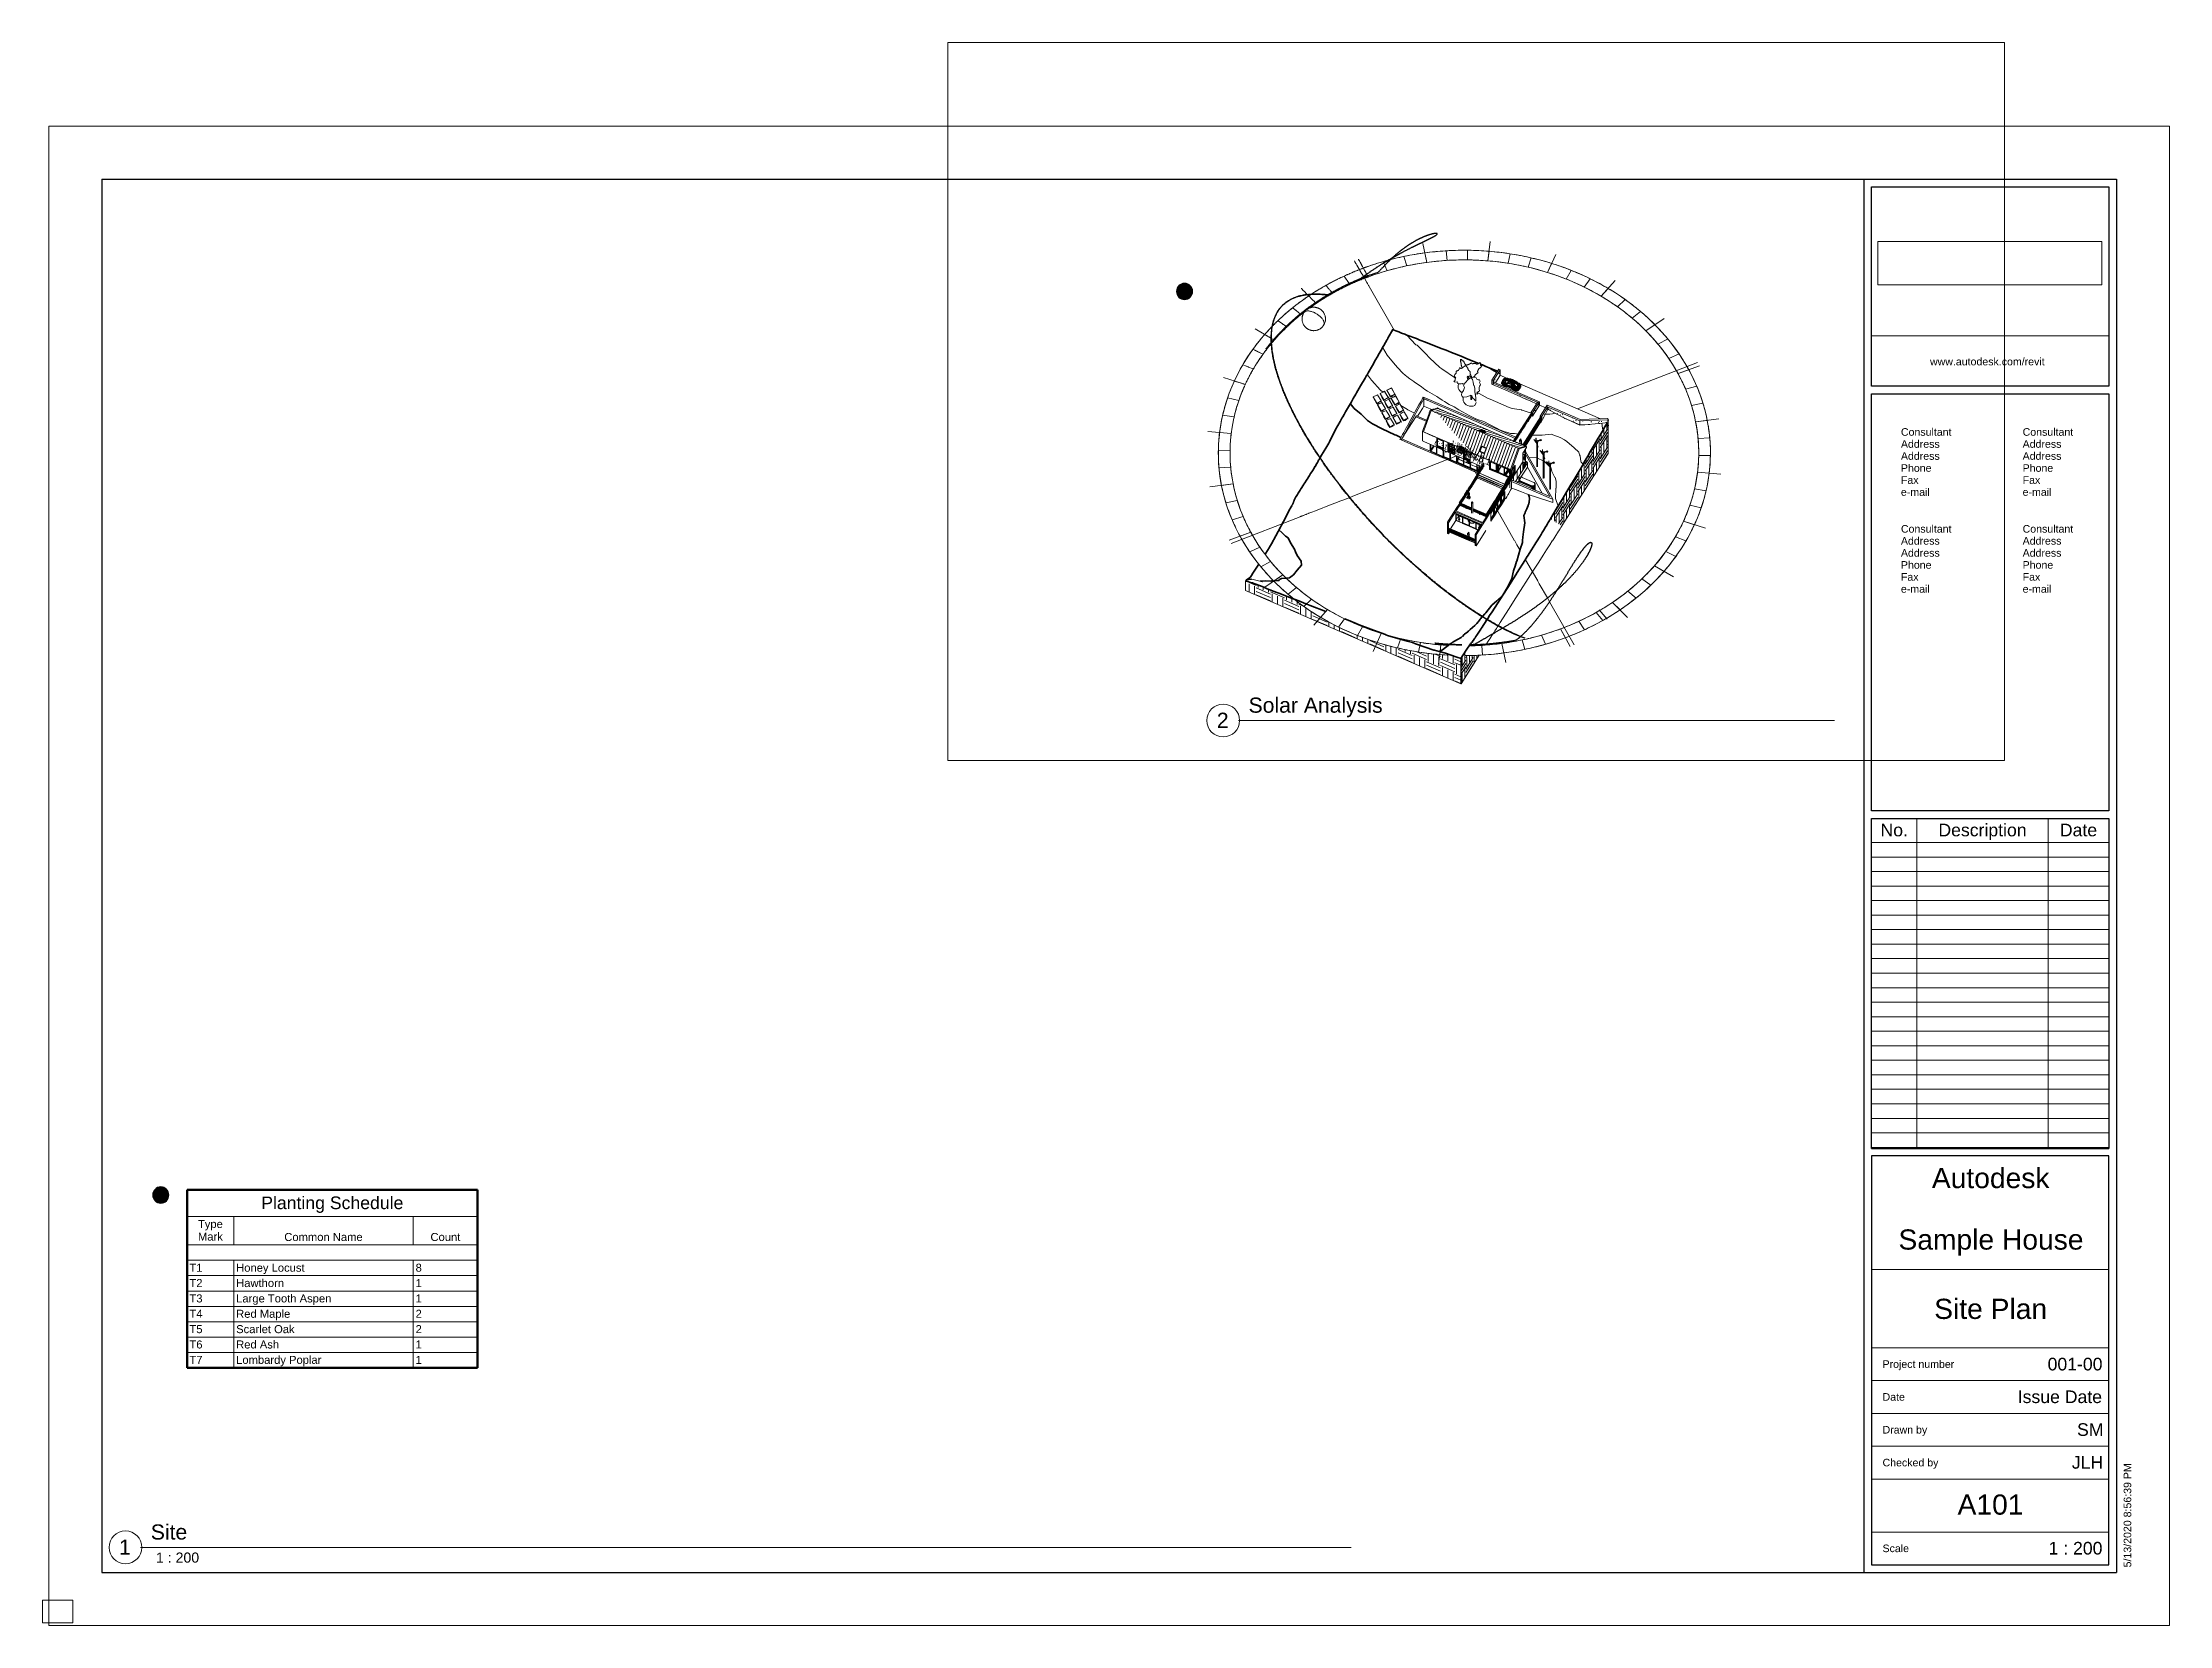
# Paper-space layout 'Layout1' of a CAD drawing. Header units: millimetres. Extents: x 0 to 842, y -1 to 626.
# The model-space entities are those that its viewports show. They can reach past a viewport. Long polylines and large blocks are cut down to what shows.
import ezdxf

# ---------------------------------------------------------------- set-up
doc = ezdxf.new("R2010")
doc.units = ezdxf.units.MM
for name, color, linetype, lineweight in [('A-ANNO-NOTE', 131, 'Continuous', 9), ('A-AREA', 32, 'Continuous', 9), ('A-DETL-GENF', 92, 'Continuous', 9), ('A-DETL-THIN', 151, 'Continuous', 9), ('A-DETL-WIDE', 214, 'Continuous', 50), ('A-DOOR', 31, 'Continuous', 9), ('A-DOOR-FRAM', 31, 'Continuous', 9), ('A-FLOR', 192, 'Continuous', 9), ('A-FLOR-HRAL', 11, 'Continuous', 9), ('A-GENM', 13, 'Continuous', 9), ('A-GLAZ', 151, 'Continuous', 9), ('A-GLAZ-CURT', 52, 'Continuous', 9), ('A-GLAZ-CWMG', 51, 'Continuous', 9), ('A-ROOF', 132, 'Continuous', 9), ('A-ROOF-PATT', 132, 'Continuous', 9), ('A-WALL', 113, 'Continuous', 9), ('A-WALL-PATT', 111, 'Continuous', 9), ('C-BLDG-PADS', 91, 'Continuous', 9), ('C-TOPO', 7, 'Continuous', 9), ('C-TOPO-MAJR', 7, 'Continuous', 50), ('C-TOPO-MINR', 7, 'Continuous', 9), ('E-ELEC-EQPM', 71, 'Continuous', 9), ('G-ANNO-SCHD', 231, 'Continuous', 9), ('G-ANNO-TTLB', 6, 'Continuous', 9), ('G-ANNO-TTLB-MEDM', 33, 'Continuous', 25), ('G-ANNO-TTLB-THIN', 151, 'Continuous', 9), ('I-FURN', 30, 'Continuous', 9), ('L-PLNT', 71, 'Continuous', 9), ('L-SITE', 91, 'Continuous', 9), ('L-SITE-WALL', 31, 'Continuous', 9), ('P-SANR-FIXT', 6, 'Continuous', 9), ('Q-CASE', 31, 'Continuous', 9), ('S-COLS', 52, 'Continuous', 9), ('S-FNDN', 32, 'Continuous', 9), ('S-STRS', 31, 'Continuous', 9)]:
    doc.layers.add(name, color=color, linetype=linetype, lineweight=lineweight)
doc.layers.add('G-ANNO-NPLT', color=191, linetype='Continuous', plot=False)
doc.styles.add('Arial_10', font='arial.ttf', dxfattribs={"height": 6})
doc.styles.add('Arial_11', font='arial.ttf', dxfattribs={"height": 3.175})
doc.styles.add('Arial_2', font='arial.ttf', dxfattribs={"height": 1299.495981})
doc.styles.add('Arial_3', font='arial.ttf', dxfattribs={"height": 1020.270592})
doc.styles.add('Arial_4', font='arial.ttf', dxfattribs={"height": 927.51872})
doc.styles.add('Arial_5', font='arial.ttf', dxfattribs={"height": 1476.402156})
doc.styles.add('Arial_6', font='arial.ttf', dxfattribs={"height": 3})
doc.styles.add('Arial_7', font='arial.ttf', dxfattribs={"height": 5})
doc.styles.add('Arial_8', font='arial.ttf', dxfattribs={"height": 8})
doc.styles.add('Arial_9', font='arial.ttf', dxfattribs={"height": 4})
doc.styles.add('Arial_B', font='arialbd.ttf', dxfattribs={"height": 4.464844})
picture_1 = doc.add_image_def('image1.png', size_in_pixel=(1063, 206))
pattern_1 = [(57.425, (181488.3, -12577.8), (1478.838, 4114.31), [2746.7, -2746.7]), (57.425, (181488.3, -11902.9), (1478.838, 4114.31), [2746.7, -2746.7]), (57.425, (181488.3, -11228), (1478.838, 4114.31), [2746.7, -2746.7]), (90, (181673.1, -10713.7), (-1478.825, -514.913), [1799.7, -1799.7]), (90, (182227.7, -9845.7), (-1478.825, -514.913), [1799.7, -1799.7]), (90, (182782.3, -8977.7), (-1478.825, -514.913), [1799.7, -1799.7])]
pattern_2 = [(336.557, (201458.5, 32344.2), (3596.25, -983.536), [161.7, -21397.22]), (336.557, (201458.5, 32344.2), (3596.25, -983.536), [-161.69, -2778.16, -18619.06]), (336.557, (201458.5, 32344.2), (3596.25, -983.536), [-2939.85, 161.69, -18457.37]), (336.557, (201458.5, 32344.2), (3596.25, -983.536), [-3101.54, -2778.16, -15679.21]), (336.557, (201458.5, 32344.2), (3596.25, -983.536), [-5879.7, 161.69, -15517.52]), (336.557, (201458.5, 32344.2), (3596.25, -983.536), [-6041.4, -5718.01, -9799.5]), (336.557, (201458.5, 32344.2), (3596.25, -983.536), [-11759.41, 161.69, -9637.82]), (336.557, (201458.5, 32344.2), (3596.25, -983.536), [-11921.1, -2778.16, -6859.65]), (336.557, (201458.5, 32344.2), (3596.25, -983.536), [-14699.26, 161.69, -6697.96]), (336.557, (201458.5, 32344.2), (3596.25, -983.536), [-14860.95, -1798.21, -4899.75]), (336.557, (201458.5, 32344.2), (3596.25, -983.536), [-16659.16, 161.69, -4738.06]), (336.557, (201458.5, 32344.2), (3596.25, -983.536), [-16820.85, -4738.06]), (122.945, (202807.1, 32047.37), (-2576.741, 2824.376), [136.4, -18048.78]), (122.945, (202807.1, 32047.37), (-2576.741, 2824.376), [-136.39, -2343.4, -15705.38]), (122.945, (202807.1, 32047.37), (-2576.741, 2824.376), [-2479.8, 136.39, -15568.99]), (122.945, (202807.1, 32047.37), (-2576.741, 2824.376), [-2616.18, -2343.4, -13225.58]), (122.945, (202807.1, 32047.37), (-2576.741, 2824.376), [-4959.59, 136.39, -13089.19]), (122.945, (202807.1, 32047.37), (-2576.741, 2824.376), [-5095.98, -4823.2, -8265.99]), (122.945, (202807.1, 32047.37), (-2576.741, 2824.376), [-9919.18, 136.39, -8129.6]), (122.945, (202807.1, 32047.37), (-2576.741, 2824.376), [-10055.57, -2343.4, -5786.19]), (122.945, (202807.1, 32047.37), (-2576.741, 2824.376), [-12398.98, 136.39, -5649.8]), (122.945, (202807.1, 32047.37), (-2576.741, 2824.376), [-12535.37, -1516.81, -4133]), (122.945, (202807.1, 32047.37), (-2576.741, 2824.376), [-14052.18, 136.39, -3996.6]), (122.945, (202807.1, 32047.37), (-2576.741, 2824.376), [-14188.57, -3996.6]), (214.053, (203256.6, 33004.25), (-1019.518, -1840.854), [89.52, -11847.07]), (214.053, (203256.6, 33004.25), (-1019.518, -1840.854), [-89.52, -1538.2, -10308.88]), (214.053, (203256.6, 33004.25), (-1019.518, -1840.854), [-1627.72, 89.52, -10219.35]), (214.053, (203256.6, 33004.25), (-1019.518, -1840.854), [-1717.24, -1538.2, -8681.16]), (214.053, (203256.6, 33004.25), (-1019.518, -1840.854), [-3255.43, 89.52, -8591.64]), (214.053, (203256.6, 33004.25), (-1019.518, -1840.854), [-3344.96, -3165.91, -5425.73]), (214.053, (203256.6, 33004.25), (-1019.518, -1840.854), [-6510.87, 89.52, -5336.2]), (214.053, (203256.6, 33004.25), (-1019.518, -1840.854), [-6600.4, -1538.2, -3798]), (214.053, (203256.6, 33004.25), (-1019.518, -1840.854), [-8138.59, 89.52, -3708.48]), (214.053, (203256.6, 33004.25), (-1019.518, -1840.854), [-8228.11, -995.62, -2712.86]), (214.053, (203256.6, 33004.25), (-1019.518, -1840.854), [-9223.73, 89.52, -2623.34]), (214.053, (203256.6, 33004.25), (-1019.518, -1840.854), [-9313.26, -2623.34])]
pattern_3 = [(1.846, (172761.2, 30204.87), (4060.89, 706.787), [167.6, -2879.65, -19299.26]), (1.846, (172761.2, 30204.87), (4060.89, 706.787), [-3047.25, 167.6, -2879.65, -16252.01]), (1.846, (172761.2, 30204.87), (4060.89, 706.787), [-6094.5, 167.6, -5926.905, -10157.51]), (1.846, (172761.2, 30204.87), (4060.89, 706.787), [-12189.01, 167.6, -2879.65, -7110.255]), (1.846, (172761.2, 30204.87), (4060.89, 706.787), [-15236.26, 167.6, -1863.9, -5078.75]), (1.846, (172761.2, 30204.87), (4060.89, 706.787), [-17267.76, 167.6, -4911.15]), (136.459, (174284, 30541.9), (-2909.649, 1613.3), [115.54, -15290.3]), (136.459, (174284, 30541.9), (-2909.649, 1613.3), [-115.54, -1985.25, -13305.04]), (136.459, (174284, 30541.9), (-2909.649, 1613.3), [-2100.8, 115.54, -13189.5]), (136.459, (174284, 30541.9), (-2909.649, 1613.3), [-2216.34, -1985.25, -11204.25]), (136.459, (174284, 30541.9), (-2909.649, 1613.3), [-4201.59, 115.54, -11088.7]), (136.459, (174284, 30541.9), (-2909.649, 1613.3), [-4317.14, -4086.05, -7002.65]), (136.459, (174284, 30541.9), (-2909.649, 1613.3), [-8403.18, 115.54, -6887.11]), (136.459, (174284, 30541.9), (-2909.649, 1613.3), [-8518.73, -1985.25, -4901.86]), (136.459, (174284, 30541.9), (-2909.649, 1613.3), [-10503.98, 115.54, -4786.31]), (136.459, (174284, 30541.9), (-2909.649, 1613.3), [-10619.52, -1284.99, -3501.33]), (136.459, (174284, 30541.9), (-2909.649, 1613.3), [-11904.51, 115.54, -3385.78]), (136.459, (174284, 30541.9), (-2909.649, 1613.3), [-12020.05, -3385.78]), (225.42, (174791.6, 31710.05), (-1151.226, -2320.044), [119.33, -15790.83]), (225.42, (174791.6, 31710.05), (-1151.226, -2320.044), [-119.33, -2050.24, -13740.58]), (225.42, (174791.6, 31710.05), (-1151.226, -2320.044), [-2169.57, 119.33, -13621.26]), (225.42, (174791.6, 31710.05), (-1151.226, -2320.044), [-2288.89, -2050.24, -11571.02]), (225.42, (174791.6, 31710.05), (-1151.226, -2320.044), [-4339.13, 119.33, -11451.7]), (225.42, (174791.6, 31710.05), (-1151.226, -2320.044), [-4458.46, -4219.8, -7231.89]), (225.42, (174791.6, 31710.05), (-1151.226, -2320.044), [-8678.26, 119.33, -7112.56]), (225.42, (174791.6, 31710.05), (-1151.226, -2320.044), [-8797.59, -2050.24, -5062.32]), (225.42, (174791.6, 31710.05), (-1151.226, -2320.044), [-10847.83, 119.33, -4943]), (225.42, (174791.6, 31710.05), (-1151.226, -2320.044), [-10967.16, -1327.05, -3615.94]), (225.42, (174791.6, 31710.05), (-1151.226, -2320.044), [-12294.21, 119.33, -3496.62]), (225.42, (174791.6, 31710.05), (-1151.226, -2320.044), [-12413.53, -3496.62])]

psp = doc.layouts.get("Layout1")

# ---------------------------------------------------------------- texts
at = {"layer": 'G-ANNO-SCHD', "line_spacing_factor": 0.941778}
for s, insert, char_height, width, attachment_point, style in [('No.', (733.47, 316.65), 5, 12.9776, 2, 'Arial_7'), ('Description', (768.44, 316.65), 5, 41.6875, 2, 'Arial_7'), ('Date', (806.47, 316.65), 5, 17.6299, 2, 'Arial_7'), ('Planting Schedule', (114.78, 168.95), 5, 67.3366, 2, 'Arial_7'), ('Type\\PMark', (66.49, 159.64), 3.175, 11.7385, 2, 'Arial_11'), ('Common Name', (111.28, 154.5), 3.175, 37.0424, 2, 'Arial_11'), ('Count', (159.58, 154.5), 3.175, 14.1484, 2, 'Arial_11'), ('T1', (58.19, 142.33), 3.175, 6.1802, 1, 'Arial_11'), ('T2', (58.19, 136.25), 3.175, 6.1802, 1, 'Arial_11'), ('Honey Locust', (76.69, 142.33), 3.175, 32.3004, 1, 'Arial_11'), ('Hawthorn', (76.69, 136.25), 3.175, 22.5442, 1, 'Arial_11'), ('8', (147.78, 142.33), 3.17, 2.9541, 1, 'Arial_11'), ('1', (147.78, 136.25), 3.17, 2.9541, 1, 'Arial_11'), ('T3', (58.19, 130.16), 3.175, 6.1802, 1, 'Arial_11'), ('Large Tooth Aspen', (76.69, 130.16), 3.175, 45.1272, 1, 'Arial_11'), ('1', (147.78, 130.16), 3.17, 2.9541, 1, 'Arial_11'), ('T4', (58.19, 124.08), 3.175, 6.1802, 1, 'Arial_11'), ('T5', (58.19, 117.99), 3.175, 6.1802, 1, 'Arial_11'), ('Scarlet Oak', (76.69, 117.99), 3.175, 27.6749, 1, 'Arial_11'), ('Red Maple', (76.69, 124.08), 3.175, 25.6149, 1, 'Arial_11'), ('2', (147.78, 124.08), 3.17, 2.9541, 1, 'Arial_11'), ('2', (147.78, 117.99), 3.17, 2.9541, 1, 'Arial_11'), ('T6', (58.19, 111.91), 3.175, 6.1802, 1, 'Arial_11'), ('Red Ash', (76.69, 111.91), 3.175, 20.3286, 1, 'Arial_11'), ('1', (147.78, 111.91), 3.17, 2.9541, 1, 'Arial_11'), ('T7', (58.19, 105.82), 3.175, 6.1802, 1, 'Arial_11'), ('Lombardy Poplar', (76.69, 105.82), 3.175, 40.2297, 1, 'Arial_11'), ('1', (147.78, 105.82), 3.17, 2.9541, 1, 'Arial_11')]:
    psp.add_mtext(s, dxfattribs=dict(at, insert=insert, char_height=char_height, width=width, attachment_point=attachment_point, style=style))
at = {"layer": 'G-ANNO-TTLB', "attachment_point": 1}
for s, insert, char_height, width, style in [('Solar Analysis', (477.72, 366.62), 6, 64.616, 'Arial_10'), ('2', (465.16, 360.63), 6, 5.692, 'Arial_10'), ('Autodesk', (748.39, 180.27), 8, 56.038, 'Arial_8'), ('Sample House', (735.16, 155.91), 8, 88.1055, 'Arial_8'), ('Site Plan', (749.31, 128.44), 8, 53.7932, 'Arial_8'), ('001-00', (794.23, 105.05), 5, 26.9367, 'Arial_7'), ('Issue Date', (782.4, 92.11), 5, 41.2869, 'Arial_7'), ('SM', (805.89, 79.11), 5, 12.827, 'Arial_7'), ('JLH', (803.83, 66.11), 5, 15.3122, 'Arial_7'), ('A101', (758.57, 50.9), 8, 31.346, 'Arial_8'), ('Site', (42.88, 39.04), 6, 17.6371, 'Arial_10'), ('1', (30.32, 33.05), 6, 5.692, 'Arial_10'), (' 1 : 200', (43.39, 27.9), 4, 22.7679, 'Arial_9'), (' 1 : 200', (792.66, 32.11), 5, 28.8607, 'Arial_7')]:
    psp.add_mtext(s, dxfattribs=dict(at, insert=insert, char_height=char_height, width=width, style=style))

msp = doc.modelspace()

# ---------------------------------------------------------------- texts
at = {"color": 30, "lineweight": 9, "attachment_point": 1, "rotation": 336.5572, "line_spacing_factor": 0.941778}
for s, insert, char_height, width, style in [('6:31 AM', (175549.2, 1826.1), 1020.27, 6362.254, 'Arial_3'), ('1:31 PM', (178798.5, 1796.7), 927.52, 5783.867, 'Arial_4'), ('5:19 AM', (178459.4, 1266), 927.52, 5783.867, 'Arial_4'), ('March 1', (180684.7, 486.4), 1299.5, 7832.554, 'Arial_2'), ('March 1', (180684.7, 486.4), 1299.5, 7832.554, 'Arial_2'), ('April 8', (180684.7, 486.4), 1299.5, 6168.136, 'Arial_2'), ('5:49 PM', (180240.8, -208.3), 1020.27, 6362.254, 'Arial_3')]:
    msp.add_mtext(s, dxfattribs=dict(at, insert=insert, char_height=char_height, width=width, style=style))
at = {"color": 20, "lineweight": 9, "insert": (178459.4, 1266), "char_height": 927.52, "width": 5783.867, "attachment_point": 1, "rotation": 336.5572, "line_spacing_factor": 0.941778, "style": 'Arial_4'}
msp.add_mtext('6:13 PM', dxfattribs=at)
at = {"lineweight": 9, "char_height": 1476.4, "attachment_point": 1, "rotation": 336.5572, "line_spacing_factor": 0.941778, "style": 'Arial_5'}
for s, insert, width in [('W', (179812.6, 954.1), 2486.754), ('N', (180068.9, 842.9), 1791.532), ('E', (180118.2, 821.6), 1657.836), ('S', (180118.2, 821.6), 1657.836)]:
    msp.add_mtext(s, dxfattribs=dict(at, insert=insert, width=width))

# ---------------------------------------------------------------- blocks, each defined once
blk = doc.blocks.new('A1 metric - A1 metric-382615-Site Plan')
at = {"layer": 'G-ANNO-TTLB-MEDM'}
for p, q in [((23.5, 572), (23.5, 20)), ((23.5, 572), (821.5, 572)), ((721.5, 572), (721.5, 20)), ((724.5, 490), (724.5, 569)), ((724.5, 569), (818.5, 569)), ((818.5, 569), (818.5, 490)), ((821.5, 572), (821.5, 20)), ((818.5, 490), (724.5, 490)), ((724.5, 321.76), (724.5, 487)), ((724.5, 487), (818.5, 487)), ((818.5, 487), (818.5, 321.76)), ((818.5, 321.76), (724.5, 321.76)), ((724.5, 188), (724.5, 318.76)), ((724.5, 318.76), (818.5, 318.76)), ((818.5, 318.76), (818.5, 188)), ((724.5, 188), (818.5, 188)), ((818.5, 185), (724.5, 185)), ((724.5, 185), (724.5, 23)), ((818.5, 23), (818.5, 185)), ((23.5, 20), (821.5, 20)), ((724.5, 23), (818.5, 23))]:
    blk.add_line(p, q, dxfattribs=at)
at = {"layer": 'G-ANNO-TTLB-THIN'}
for p, q in [((2.5, 593), (2.5, -1)), ((842.5, 593), (2.5, 593)), ((842.5, -1), (842.5, 593)), ((724.5, 510), (818.5, 510)), ((724.5, 140), (818.5, 140)), ((724.5, 109), (818.5, 109)), ((724.5, 96), (818.5, 96)), ((724.5, 83), (818.5, 83)), ((724.5, 70), (818.5, 70)), ((724.5, 57), (818.5, 57)), ((724.5, 36), (818.5, 36)), ((2.5, -1), (842.5, -1))]:
    blk.add_line(p, q, dxfattribs=at)
at = {"layer": 'G-ANNO-TTLB', "char_height": 3, "attachment_point": 1, "style": 'Arial_6'}
for s, insert, width in [('www.autodesk.com/revit', (747.65, 501.24), 56.3586), ('Consultant', (736.13, 473.35), 24.692), ('Consultant', (784.34, 473.35), 24.692), ('Address', (736.13, 468.59), 18.9198), ('Address', (736.13, 463.83), 18.9198), ('Address', (784.34, 468.59), 18.9198), ('Address', (784.34, 463.83), 18.9198), ('Phone', (736.13, 459.06), 14.9916), ('Phone', (784.34, 459.06), 14.9916), ('e-mail', (736.13, 449.54), 14.1097), ('Fax', (736.13, 454.3), 8.4979), ('e-mail', (784.34, 449.54), 14.1097), ('Fax', (784.34, 454.3), 8.4979), ('Address', (736.13, 430.21), 18.9198), ('Consultant', (736.13, 434.97), 24.692), ('Address', (784.34, 430.21), 18.9198), ('Consultant', (784.34, 434.97), 24.692), ('Address', (736.13, 425.44), 18.9198), ('Address', (784.34, 425.44), 18.9198), ('Phone', (736.13, 420.68), 14.9916), ('Fax', (736.13, 415.92), 8.4979), ('Phone', (784.34, 420.68), 14.9916), ('Fax', (784.34, 415.92), 8.4979), ('e-mail', (736.13, 411.16), 14.1097), ('e-mail', (784.34, 411.16), 14.1097), ('Project number', (728.85, 104.04), 35.1941), ('Date', (728.85, 91.05), 10.903), ('Drawn by', (728.85, 78.04), 21.7257), ('Checked by', (728.85, 65.04), 27.2574), ('Scale', (728.85, 31.05), 12.9072)]:
    blk.add_mtext(s, dxfattribs=dict(at, insert=insert, width=width))
at = {"layer": 'G-ANNO-TTLB'}
image = blk.add_image(picture_1, insert=(726.92, 530.16), size_in_units=(88.77, 17.2), dxfattribs=at)
image.dxf.flags = 7
blk = doc.blocks.new('Viewport - M_View Title-4169-Site Plan')
at = {"layer": 'G-ANNO-TTLB'}
for start, end in [(360, 180), (180, 0)]:
    blk.add_arc((-6, 0), 6.5, start, end, dxfattribs=at)
blk = doc.blocks.new('Help Button - Select for Help Link-961908-Site Plan')
at = {"layer": 'A-ANNO-NOTE'}
h = blk.add_hatch(color=256, dxfattribs=at)
edge = h.paths.add_edge_path()
edge.add_arc((0, 0), 3.17, 0, 180)
edge.add_arc((0, 0), 3.17, 180, 360)
at = {"layer": 'A-ANNO-NOTE', "lineweight": 25}
for start, end in [(360, 180), (180, 360)]:
    blk.add_arc((0, 0), 3.18, start, end, dxfattribs=at)
at = {"layer": 'A-ANNO-NOTE', "insert": (-1.94, 2.16), "char_height": 4.4648, "width": 4.5696, "attachment_point": 1, "style": 'Arial_B'}
blk.add_mtext('\\fArial|b1|i0|c0|p34|;?', dxfattribs=at)
blk = doc.blocks.new('M_Wind Power Generator - 9 Meters High-397393-Solar Analysis')
at = {"layer": 'L-SITE'}
for p, q in [((15012.5, 2124), (14980, 1606.2)), ((15035.5, 2132.9), (15012.5, 2124)), ((15020.1, 2110.6), (15012.5, 2124)), ((15035.5, 2132.9), (15043.1, 2119.5)), ((15043.1, 2119.5), (15020.1, 2110.6)), ((15043.1, 2119.5), (15075.6, 1487.9)), ((15052.7, 1479), (15020.1, 2110.6)), ((14602.4, 1915), (14579.4, 1906.1)), ((14602.4, 1915), (14963.8, 1599.4)), ((14940.8, 1590.5), (14579.4, 1906.1)), ((14579.4, 1906.1), (14583.1, 1890.7)), ((14583.1, 1890.7), (14922.6, 1503.2)), ((16009.5, 1841.6), (15993.3, 1870)), ((15993.4, 1869.4), (16100.3, 1708)), ((15993.4, 1869.4), (16009.6, 1841)), ((15948.5, 1818.9), (15932.3, 1847.3)), ((16116.5, 1679.6), (16009.6, 1841)), ((15893.7, 1763.1), (15994.1, 1802)), ((15994.1, 1802), (16002.5, 1790.9)), ((16002.5, 1790.9), (15944.2, 1768.3)), ((15730.7, 1765.2), (15715.8, 1745.3)), ((15730.7, 1765.2), (15746.9, 1736.8)), ((15898.7, 1760.9), (15915, 1732.5)), ((15909.9, 1751.7), (15901.3, 1758)), ((15715.8, 1745.3), (15746.9, 1736.8)), ((15730.7, 1739), (15723.9, 1726.9)), ((15746.9, 1710.6), (15730.7, 1739)), ((15746.9, 1736.8), (15746.9, 1710.6)), ((15862.5, 1738.4), (15962.3, 1677)), ((15978.5, 1648.6), (15864.5, 1718.7)), ((15917.6, 1729.6), (16010.2, 1660.9)), ((15738.4, 1711.1), (15726.8, 1702.2)), ((15746.9, 1710.6), (15727.7, 1711.7)), ((16100.3, 1708), (16116.5, 1679.6)), ((15723.7, 1702.4), (15726.4, 1701.9)), ((15804.6, 1706), (15969.2, 1622.5)), ((15962.3, 1677), (15979.5, 1683.6)), ((15978.5, 1648.6), (15962.3, 1677)), ((15969.2, 1622.5), (16116.5, 1679.6)), ((16010.2, 1660.9), (15978.5, 1648.6)), ((14963.8, 1599.4), (14940.8, 1590.5)), ((15009.5, 1572.4), (15009.5, 1541.7)), ((15023.2, 1517.6), (15023.2, 1548.4)), ((15034.6, 1523.4), (15023.2, 1517.6)), ((15364.4, 1397.3), (15364.4, 1512.5)), ((15075.6, 1487.9), (15052.7, 1479)), ((15297.3, 1454.7), (15308.8, 1465)), ((15272.2, 1434.1), (15282.6, 1442.4)), ((15192.9, 1351.1), (15192.9, 1125.3)), ((15345.3, 719.5), (15345.3, 1350.7)), ((15061.1, 1338), (15035.7, 1334.4)), ((15059.7, 1337.9), (15081.5, 1283)), ((15088.3, 1286.9), (15066.5, 1341.7)), ((15091.1, 1346.6), (15098.9, 1327.1)), ((15114.8, 1333.3), (15091.8, 1324.4)), ((15114.8, 1333.3), (15472, 382.2)), ((15449, 373.3), (15091.8, 1324.4)), ((15070.8, 1310), (15054.8, 1303.8)), ((15054.8, 1303.8), (15445.2, 371.2)), ((15192.9, 973.8), (15192.9, -3549.4)), ((15345.3, -3540.1), (15345.3, 609.8)), ((15472, 382.2), (15449, 373.3)), ((15468.2, 380.1), (15445.2, 371.2)), ((15445.2, 371.2), (15449, 373.3))]:
    blk.add_line(p, q, dxfattribs=at)
for points in [[(15932.3, 1847.3, 0), (15946.6, 1854, 0), (15959, 1859.6, 0), (15969.5, 1864, 0), (15978.1, 1867.3, 0), (15984.8, 1869.5, 0), (15989.6, 1870.6, 0), (15992.5, 1870.6, 0), (15993.4, 1869.4, 0)], [(15730.7, 1765.2, 0), (15800.7, 1787.6, 0), (15867.9, 1814.9, 0), (15932.3, 1847.3, 0)], [(16009.6, 1841, 0), (16008.7, 1842.2, 0), (16005.8, 1842.2, 0), (16001, 1841.1, 0), (15994.4, 1838.9, 0), (15985.8, 1835.6, 0), (15975.3, 1831.2, 0), (15962.8, 1825.6, 0), (15948.5, 1818.9, 0)], [(15948.5, 1818.9, 0), (15884.2, 1786.5, 0), (15817, 1759.2, 0), (15746.9, 1736.8, 0)], [(15901.3, 1758, 0), (15898.4, 1761.5, 0), (15897.5, 1766.1, 0)], [(15944.2, 1768.3, 0), (15936.4, 1764.6, 0), (15929.1, 1759.9, 0), (15922.8, 1754.5, 0), (15917.9, 1748.7, 0), (15914.9, 1743, 0), (15913.7, 1737.7, 0), (15914.7, 1733.1, 0), (15917.6, 1729.6, 0)], [(15420.8, 1678.8, 0), (15531.7, 1705.8, 0), (15650.6, 1739.8, 0), (15705.5, 1755.9, 0)], [(15715.8, 1745.3, 0), (15711.6, 1751.6, 0), (15707.9, 1755.3, 0), (15705.1, 1755.7, 0)], [(15728, 1761.6, 0), (15715.1, 1756.7, 0), (15705.9, 1756, 0)], [(15864.5, 1718.7, 0), (15861, 1722, 0), (15859.3, 1726.3, 0), (15859.6, 1731.5, 0), (15861.8, 1737.3, 0), (15865.7, 1743.3, 0), (15871.2, 1749.2, 0), (15878, 1754.6, 0), (15885.6, 1759.4, 0), (15893.7, 1763.1, 0)], [(15726.5, 1701.9, 0), (15728, 1704.7, 0), (15728, 1710.4, 0), (15726.5, 1718.4, 0), (15723.7, 1727.5, 0), (15720, 1736.9, 0), (15715.8, 1745.3, 0)], [(15746.9, 1710.6, 0), (15761.3, 1712.2, 0), (15773.2, 1712.3, 0), (15783, 1711.4, 0), (15791.2, 1709.9, 0), (15798.3, 1707.9, 0), (15804.6, 1706, 0)], [(15464.1, 1566.9, 0), (15564.3, 1621.8, 0), (15675.1, 1676.8, 0), (15726.4, 1701.9, 0)], [(15420.8, 1678.8, 0), (15308, 1662.1, 0), (15199.9, 1651.6, 0), (15118.3, 1638, 0), (15068.7, 1623.5, 0)], [(14963.8, 1599.4, 0), (14963.2, 1578.4, 0), (14963.7, 1571.4, 0)], [(14980, 1606.2, 0), (14993.9, 1593.4, 0), (15009.5, 1572.4, 0)], [(14942, 1552.2, 0), (14940.2, 1569.5, 0), (14940.8, 1590.5, 0)], [(14995.4, 1591.3, 0), (14962.6, 1572.3, 0), (14947.5, 1561.8, 0)], [(14943.9, 1556.8, 0), (14951.3, 1563.2, 0), (14962.8, 1558.4, 0), (14977.3, 1542.8, 0), (14993.3, 1518.1, 0)], [(15464.1, 1566.9, 0), (15369.6, 1503.3, 0), (15282.7, 1438.2, 0), (15213.2, 1393.2, 0), (15158.5, 1366.5, 0), (15106, 1348.2, 0), (15086, 1343, 0)], [(14946, 1560.4, 0), (14935.9, 1547, 0), (14928.6, 1534.5, 0), (14923.3, 1523.2, 0), (14919.7, 1513.2, 0), (14917.2, 1504.4, 0), (14915.5, 1496.7, 0), (14914.4, 1490, 0), (14913.7, 1484, 0), (14913.3, 1478.7, 0), (14913.1, 1474, 0), (14913.1, 1469.8, 0), (14913.2, 1466, 0), (14913.4, 1462.5, 0), (14913.6, 1459.4, 0), (14913.9, 1456.5, 0), (14914.2, 1453.8, 0), (14914.5, 1451.3, 0), (14914.9, 1449, 0), (14915.2, 1446.9, 0), (14915.6, 1444.9, 0), (14916, 1442.9, 0), (14916.4, 1441.1, 0), (14916.8, 1439.4, 0), (14917.2, 1437.7, 0), (14917.6, 1436.2, 0), (14918, 1434.6, 0), (14918.4, 1433.2, 0), (14918.8, 1431.7, 0), (14919.3, 1430.4, 0), (14919.7, 1429, 0), (14920.1, 1427.7, 0), (14920.6, 1426.4, 0), (14921, 1425.1, 0), (14921.5, 1423.8, 0), (14921.9, 1422.6, 0), (14922.4, 1421.3, 0), (14922.9, 1420.1, 0), (14923.4, 1418.9, 0), (14923.9, 1417.6, 0), (14924.4, 1416.4, 0), (14925, 1415.1, 0), (14925.6, 1413.9, 0), (14926.2, 1412.6, 0), (14926.8, 1411.3, 0), (14927.4, 1409.9, 0), (14928.1, 1408.6, 0), (14928.8, 1407.2, 0), (14929.6, 1405.7, 0), (14930.4, 1404.2, 0), (14931.2, 1402.8, 0)], [(15016.3, 1530.2, 0), (15012.9, 1536.1, 0), (15009.5, 1541.7, 0)], [(15023.2, 1548.4, 0), (15038.8, 1514.7, 0), (15052.7, 1479, 0)], [(15023.2, 1517.6, 0), (15019.8, 1524.1, 0), (15016.3, 1530.2, 0)], [(14993.3, 1518.1, 0), (15009.4, 1486.5, 0), (15023.9, 1451.3, 0), (15035.4, 1415.8, 0), (15042.8, 1383.6, 0), (15045.4, 1357.7, 0), (15042.8, 1340.8, 0), (15035.4, 1334.4, 0)], [(15309.7, 1441.5, 0), (15326.8, 1450, 0), (15341.3, 1461.3, 0), (15352.7, 1474.9, 0), (15360.4, 1490, 0), (15364.1, 1506.2, 0), (15364.4, 1512.5, 0)], [(15272.2, 1434.1, 0), (15291.4, 1436.2, 0), (15309.7, 1441.5, 0)], [(15033.6, 1334.4, 0), (15017.1, 1337.5, 0), (15003.2, 1341.8, 0), (14991.8, 1346.7, 0), (14982.4, 1351.6, 0), (14974.6, 1356.4, 0), (14968.1, 1360.9, 0), (14962.8, 1365.2, 0), (14958.2, 1369.1, 0), (14954.4, 1372.8, 0), (14951.1, 1376.1, 0), (14948.2, 1379.2, 0), (14945.7, 1382.1, 0), (14943.5, 1384.8, 0), (14941.6, 1387.2, 0), (14939.8, 1389.6, 0), (14938.3, 1391.7, 0), (14936.8, 1393.8, 0), (14935.5, 1395.7, 0), (14934.4, 1397.6, 0), (14933.3, 1399.3, 0), (14932.3, 1401, 0), (14931.3, 1402.6, 0), (14931.2, 1402.8, 0)], [(15364.4, 1397.3, 0), (15364.1, 1390.8, 0), (15358.8, 1370.7, 0), (15347.4, 1352.5, 0), (15330.6, 1337.4, 0), (15309.7, 1326.3, 0)], [(15309.7, 1326.3, 0), (15286, 1320.1, 0), (15261.2, 1319.1, 0), (15236.9, 1323.5, 0), (15214.8, 1332.9, 0), (15196.4, 1346.7, 0), (15183, 1363.9, 0), (15177.1, 1377.3, 0)], [(15059.7, 1337.9, 0), (15063.5, 1338.9, 0), (15066.5, 1341.7, 0)], [(15066.5, 1341.7, 0), (15078.9, 1344, 0), (15091.1, 1346.6, 0)], [(15091.8, 1324.4, 0), (15092.2, 1301.6, 0), (15088.3, 1286.9, 0)], [(15081.5, 1283, 0), (15069.4, 1289, 0), (15054.8, 1303.8, 0)]]:
    blk.add_polyline3d(points, dxfattribs=at)
blk = doc.blocks.new('M_Wind Power Generator - 9 Meters High-V8-Solar Analysis')
at = {"layer": 'L-SITE'}
for p, q in [((16312.7, -103.5), (16289.7, -112.4)), ((16312.7, -103.5), (16320.3, -116.8)), ((16289.7, -112.4), (16257.2, -630.1)), ((16297.3, -125.7), (16289.7, -112.4)), ((16320.3, -116.8), (16297.3, -125.7)), ((16320.3, -116.8), (16352.8, -748.5)), ((16329.9, -757.4), (16297.3, -125.7)), ((15879.6, -321.3), (15856.6, -330.2)), ((15879.6, -321.3), (16241, -636.9)), ((16218, -645.8), (15856.6, -330.2)), ((15856.6, -330.2), (15860.3, -345.6)), ((15860.3, -345.6), (16199.8, -733.1)), ((17286.7, -394.7), (17270.5, -366.3)), ((17270.6, -366.9), (17377.5, -528.3)), ((17270.6, -366.9), (17286.8, -395.3)), ((17225.7, -417.5), (17209.5, -389.1)), ((17393.7, -556.7), (17286.8, -395.3)), ((17170.9, -473.2), (17271.3, -434.3)), ((17271.3, -434.3), (17279.7, -445.5)), ((17279.7, -445.5), (17221.4, -468.1)), ((17007.9, -471.2), (16993, -491.1)), ((17007.9, -471.2), (17024.1, -499.6)), ((17175.9, -475.4), (17192.2, -503.8)), ((17187.1, -484.6), (17178.5, -478.3)), ((16993, -491.1), (17024.1, -499.6)), ((17007.9, -497.3), (17001.1, -509.4)), ((17024.1, -525.7), (17007.9, -497.3)), ((17024.1, -499.6), (17024.1, -525.7)), ((17139.7, -498), (17239.5, -559.3)), ((17194.7, -506.7), (17287.4, -575.5)), ((17015.6, -525.2), (17004, -534.2)), ((17024.1, -525.7), (17004.9, -524.6)), ((17255.7, -587.7), (17141.7, -517.6)), ((17000.9, -533.9), (17003.6, -534.4)), ((17081.8, -530.3), (17246.4, -613.8)), ((17377.5, -528.3), (17393.7, -556.7)), ((17239.5, -559.3), (17256.7, -552.7)), ((17255.7, -587.7), (17239.5, -559.3)), ((17246.4, -613.8), (17393.7, -556.7)), ((17287.4, -575.5), (17255.7, -587.7)), ((16241, -636.9), (16218, -645.8)), ((16286.7, -663.9), (16286.7, -694.7)), ((16300.4, -718.7), (16300.4, -687.9)), ((16311.8, -712.9), (16300.4, -718.7)), ((16641.6, -839), (16641.6, -723.8)), ((16352.8, -748.5), (16329.9, -757.4)), ((16574.5, -781.6), (16586, -771.4)), ((16571.7, -784), (16572.2, -783.6)), ((16549.4, -802.3), (16559.8, -794)), ((16459.1, -870.5), (16454.3, -859.1)), ((16470.1, -885.2), (16470.1, -1111.1)), ((16622.5, -1516.8), (16622.5, -885.6)), ((16338.3, -898.3), (16312.9, -901.9)), ((16336.9, -898.4), (16358.7, -953.3)), ((16365.5, -949.5), (16343.7, -894.6)), ((16368.3, -889.7), (16376.1, -909.2)), ((16392, -903), (16369, -912)), ((16392, -903), (16749.2, -1854.1)), ((16726.2, -1863), (16369, -912)), ((16348, -926.3), (16332, -932.5)), ((16332, -932.5), (16722.4, -1865.1)), ((16470.1, -1262.5), (16470.1, -5803.8)), ((16622.5, -5792.9), (16622.5, -1626.6)), ((16745.4, -1856.2), (16722.4, -1865.1)), ((16722.4, -1865.1), (16726.2, -1863)), ((16749.2, -1854.1), (16726.2, -1863))]:
    blk.add_line(p, q, dxfattribs=at)
for points in [[(17209.5, -389.1, 0), (17223.8, -382.3, 0), (17236.2, -376.8, 0), (17246.7, -372.3, 0), (17255.3, -369, 0), (17262, -366.8, 0), (17266.8, -365.7, 0), (17269.7, -365.8, 0), (17270.6, -366.9, 0)], [(17007.9, -471.2, 0), (17077.9, -448.8, 0), (17145.1, -421.4, 0), (17209.5, -389.1, 0)], [(17286.8, -395.3, 0), (17285.9, -394.2, 0), (17283, -394.1, 0), (17278.2, -395.2, 0), (17271.6, -397.4, 0), (17263, -400.7, 0), (17252.4, -405.2, 0), (17240, -410.8, 0), (17225.7, -417.5, 0)], [(17225.7, -417.5, 0), (17161.4, -449.8, 0), (17094.2, -477.2, 0), (17024.1, -499.6, 0)], [(17178.5, -478.3, 0), (17175.6, -474.8, 0), (17174.7, -470.3, 0)], [(17221.4, -468.1, 0), (17213.5, -471.7, 0), (17206.3, -476.4, 0), (17200, -481.8, 0), (17195.1, -487.6, 0), (17192.1, -493.4, 0), (17190.9, -498.7, 0), (17191.9, -503.2, 0), (17194.7, -506.7, 0)], [(16698, -557.5, 0), (16808.9, -530.6, 0), (16927.8, -496.5, 0), (16982.7, -480.4, 0)], [(16993, -491.1, 0), (16988.8, -484.7, 0), (16985.1, -481, 0), (16982.3, -480.6, 0)], [(17005.2, -474.7, 0), (16992.3, -479.6, 0), (16983.1, -480.4, 0)], [(17141.7, -517.6, 0), (17138.2, -514.3, 0), (17136.5, -510, 0), (17136.8, -504.8, 0), (17139, -499, 0), (17142.9, -493, 0), (17148.4, -487.2, 0), (17155.2, -481.7, 0), (17162.8, -477, 0), (17170.9, -473.2, 0)], [(17003.7, -534.4, 0), (17005.2, -531.6, 0), (17005.2, -525.9, 0), (17003.7, -518, 0), (17000.9, -508.8, 0), (16997.2, -499.4, 0), (16993, -491.1, 0)], [(17024.1, -525.7, 0), (17038.5, -524.2, 0), (17050.4, -524, 0), (17060.2, -524.9, 0), (17068.4, -526.5, 0), (17075.5, -528.4, 0), (17081.8, -530.3, 0)], [(16741.3, -669.4, 0), (16841.5, -614.5, 0), (16952.3, -559.5, 0), (17003.6, -534.4, 0)], [(16698, -557.5, 0), (16585.2, -574.2, 0), (16477.1, -584.7, 0), (16395.5, -598.3, 0), (16345.9, -612.8, 0)], [(16241, -636.9, 0), (16240.4, -657.9, 0), (16240.9, -664.9, 0)], [(16257.2, -630.1, 0), (16271.1, -642.9, 0), (16286.7, -663.9, 0)], [(16219.2, -684.1, 0), (16217.4, -666.8, 0), (16218, -645.8, 0)], [(16272.6, -645, 0), (16239.8, -664, 0), (16224.7, -674.5, 0)], [(16221.1, -679.5, 0), (16228.4, -673.1, 0), (16240, -678, 0), (16254.5, -693.5, 0), (16270.5, -718.3, 0)], [(16741.3, -669.4, 0), (16646.8, -733, 0), (16559.9, -798.2, 0), (16490.4, -843.1, 0), (16435.7, -869.9, 0), (16383.2, -888.2, 0), (16363.2, -893.3, 0)], [(16223.2, -675.9, 0), (16213.1, -689.3, 0), (16205.8, -701.8, 0), (16200.5, -713.1, 0), (16196.9, -723.1, 0), (16194.4, -731.9, 0), (16192.7, -739.6, 0), (16191.6, -746.4, 0), (16190.9, -752.3, 0), (16190.5, -757.6, 0), (16190.3, -762.3, 0), (16190.3, -766.6, 0), (16190.4, -770.4, 0), (16190.6, -773.8, 0), (16190.8, -777, 0), (16191.1, -779.9, 0), (16191.4, -782.5, 0), (16191.7, -785, 0), (16192.1, -787.3, 0), (16192.4, -789.4, 0), (16192.8, -791.5, 0), (16193.2, -793.4, 0), (16193.6, -795.2, 0), (16194, -796.9, 0), (16194.4, -798.6, 0), (16194.8, -800.2, 0), (16195.2, -801.7, 0), (16195.6, -803.2, 0), (16196, -804.6, 0), (16196.5, -806, 0), (16196.9, -807.3, 0), (16197.3, -808.7, 0), (16197.8, -810, 0), (16198.2, -811.2, 0), (16198.7, -812.5, 0), (16199.1, -813.7, 0), (16199.6, -815, 0), (16200.1, -816.2, 0), (16200.6, -817.5, 0), (16201.1, -818.7, 0), (16201.6, -820, 0), (16202.2, -821.2, 0), (16202.8, -822.5, 0), (16203.4, -823.8, 0), (16204, -825.1, 0), (16204.6, -826.4, 0), (16205.3, -827.8, 0), (16206, -829.2, 0), (16206.8, -830.6, 0), (16207.6, -832.1, 0), (16208.4, -833.6, 0)], [(16293.5, -706.1, 0), (16290.1, -700.2, 0), (16286.7, -694.7, 0)], [(16300.4, -687.9, 0), (16316, -721.6, 0), (16329.9, -757.4, 0)], [(16300.4, -718.7, 0), (16297, -712.3, 0), (16293.5, -706.1, 0)], [(16270.5, -718.3, 0), (16286.6, -749.8, 0), (16301.1, -785, 0), (16312.6, -820.5, 0), (16320, -852.8, 0), (16322.6, -878.6, 0), (16320, -895.6, 0), (16312.6, -901.9, 0)], [(16586.9, -794.8, 0), (16604, -786.3, 0), (16618.5, -775, 0), (16629.9, -761.5, 0), (16637.6, -746.3, 0), (16641.3, -730.1, 0), (16641.6, -723.9, 0)], [(16549.4, -802.3, 0), (16568.6, -800.1, 0), (16586.9, -794.8, 0)], [(16310.8, -901.9, 0), (16294.3, -898.8, 0), (16280.4, -894.5, 0), (16269, -889.7, 0), (16259.5, -884.7, 0), (16251.8, -879.9, 0), (16245.3, -875.4, 0), (16240, -871.1, 0), (16235.4, -867.2, 0), (16231.6, -863.6, 0), (16228.3, -860.2, 0), (16225.4, -857.1, 0), (16222.9, -854.2, 0), (16220.7, -851.6, 0), (16218.8, -849.1, 0), (16217, -846.8, 0), (16215.4, -844.6, 0), (16214, -842.5, 0), (16212.7, -840.6, 0), (16211.6, -838.8, 0), (16210.5, -837, 0), (16209.5, -835.3, 0), (16208.5, -833.7, 0), (16208.4, -833.6, 0)], [(16641.6, -839, 0), (16641.3, -845.6, 0), (16636, -865.6, 0), (16624.5, -883.8, 0), (16607.8, -898.9, 0), (16586.9, -910, 0)], [(16586.9, -910, 0), (16563.2, -916.2, 0), (16538.4, -917.2, 0), (16514.1, -912.8, 0), (16492, -903.4, 0), (16473.6, -889.7, 0), (16460.1, -872.4, 0)], [(16336.9, -898.4, 0), (16340.7, -897.5, 0), (16343.7, -894.6, 0)], [(16343.7, -894.6, 0), (16356.1, -892.3, 0), (16368.3, -889.7, 0)], [(16369, -912, 0), (16369.4, -934.7, 0), (16365.5, -949.5, 0)], [(16358.7, -953.3, 0), (16346.6, -947.3, 0), (16332, -932.5, 0)]]:
    blk.add_polyline3d(points, dxfattribs=at)
blk = doc.blocks.new('Bathtub-TOTO-Nexus-FBF794S - 01 Cotton-496586-Solar Analysis')
at = {"layer": 'P-SANR-FIXT'}
for p, q in [((-1882.2, 577), (-1949.7, 567.9)), ((-1813.7, 575.7), (-1882.2, 577)), ((-1116.4, 296.7), (-1683.5, 542.6)), ((-1938.1, 497.9), (-1908.8, 504)), ((-1759.4, 495.6), (-1731.3, 486.2)), ((-2211.2, 361), (-2219.3, 335)), ((-2211.2, 361), (-2215.1, 350.6)), ((-2219.3, 335), (-2222.8, 319.3)), ((-2225.5, 320.2), (-2227.6, 311.6)), ((-1330.5, 274.3), (-1328.1, 281.1)), ((-1269.3, 253.9), (-1268.5, 247.4)), ((-1153.5, 245.5), (-1116.4, 228.6)), ((-2124.5, -115.7), (-2220.6, 170.7)), ((-1365, 60), (-1584.3, 151.2)), ((-2133.9, 53.1), (-2173.4, 96)), ((-1999.8, 66), (-2025, 79.8)), ((-1906.5, 21.3), (-1999.8, 66)), ((-1317.6, 39.6), (-1361.8, 58.6)), ((-1837.5, 33.4), (-1824.7, 48.2)), ((-1116, -50.1), (-1314.9, 38.4)), ((-2086.4, 32.4), (-2029.1, 1.6)), ((-1847.8, 17.2), (-1837.5, 33.4)), ((-1812.7, -22.7), (-1906.5, 21.3)), ((-1855.4, 0.1), (-1847.8, 17.2)), ((-2029.1, 1.6), (-1188.4, -362.9)), ((-2032.3, -21.9), (-1191.7, -386.5)), ((-1190.3, -377.1), (-2030.9, -12.6)), ((-1720.7, -64.7), (-1812.7, -22.7)), ((-1469.6, -144.9), (-1473.7, -155.3)), ((-1473.2, -166.2), (-1469.5, -174.4)), ((-1402.2, -174.2), (-1398.2, -163.8)), ((-2015.2, -253.2), (-2060.8, -216.1)), ((-1961.7, -282.3), (-2015.2, -253.2)), ((-1587.5, -444.5), (-1961.7, -282.3)), ((-1116.5, -314.7), (-1140.5, -306.6)), ((-1188.4, -362.9), (-1125.1, -384.4)), ((-1125.1, -384.4), (-1116.6, -386.5)), ((-1214.8, -606.1), (-1585.6, -445.4))]:
    blk.add_line(p, q, dxfattribs=at)
for points in [[(-1683.5, 542.6, 0), (-1746.7, 564.1, 0), (-1813.7, 575.7, 0)], [(-1949.7, 567.9, 0), (-2014.1, 548.7, 0), (-2073.1, 520.1, 0), (-2124.7, 483, 0), (-2167.2, 438.8, 0), (-2199.1, 388.9, 0), (-2211.2, 361, 0)], [(-1908.8, 504, 0), (-1878.8, 507.5, 0), (-1848.5, 508.4, 0)], [(-1848.5, 508.4, 0), (-1818.3, 506.7, 0), (-1788.5, 502.4, 0), (-1764.3, 496.9, 0)], [(-2037.7, 453.5, 0), (-2019.4, 465.1, 0), (-1993.7, 478.3, 0), (-1966.6, 489.3, 0), (-1938.1, 497.9, 0)], [(-1731.3, 486.2, 0), (-1633.7, 448.3, 0), (-1536.6, 409.4, 0), (-1440.1, 369.7, 0), (-1346, 330, 0)], [(-2069.5, 113.5, 0), (-2088.4, 133.1, 0), (-2104.6, 154.1, 0), (-2118, 176.5, 0), (-2128.6, 199.9, 0), (-2136.1, 224, 0), (-2140.4, 248.7, 0), (-2141.7, 273.6, 0), (-2139.7, 298.5, 0), (-2134.6, 323.1, 0), (-2126.4, 347.1, 0), (-2115.2, 370.3, 0), (-2101.1, 392.4, 0), (-2084.2, 413.1, 0), (-2064.9, 432.3, 0), (-2043.2, 449.6, 0), (-2038.8, 452.7, 0)], [(-2205.5, 372.8, 0), (-2210.4, 362.5, 0), (-2220.3, 337.4, 0), (-2225.1, 321.8, 0)], [(-2220.5, 334.2, 0), (-2213.4, 355, 0), (-2208.4, 367, 0)], [(-1344, 329.1, 0), (-1248.5, 287.7, 0), (-1153.5, 245.5, 0)], [(-2223, 318, 0), (-2227.2, 279, 0), (-2222.4, 222.7, 0), (-2205.1, 168.1, 0), (-2176, 117.1, 0), (-2136, 71.3, 0), (-2086.4, 32.4, 0)], [(-2227.6, 311.6, 0), (-2232.3, 285.5, 0), (-2234.2, 259.1, 0), (-2233.4, 232.7, 0)], [(-2222.7, 195.3, 0), (-2231, 248.7, 0), (-2227.8, 302.5, 0)], [(-1322.3, 285.4, 0), (-1313.7, 286.8, 0), (-1306.8, 286, 0)], [(-1303.4, 285.1, 0), (-1292.6, 280.4, 0), (-1282.6, 273.4, 0), (-1274.8, 264.8, 0), (-1269.9, 255.8, 0)], [(-1286, 234.9, 0), (-1295.6, 236.6, 0), (-1306.4, 241.3, 0), (-1316.3, 248.3, 0), (-1324.2, 256.9, 0), (-1329.2, 265.9, 0), (-1330.5, 274.3, 0)], [(-1268.5, 247.4, 0), (-1270.9, 240.6, 0), (-1276.7, 236.3, 0), (-1285.3, 234.9, 0)], [(-2233.4, 232.7, 0), (-2229.9, 206.4, 0), (-2223.7, 180.4, 0), (-2221.6, 173.8, 0)], [(-2173.4, 96, 0), (-2203.4, 143.8, 0), (-2222.3, 193.5, 0)], [(-2220.6, 170.7, 0), (-2214.8, 155, 0), (-2203.4, 130.3, 0), (-2189.4, 106.5, 0), (-2173.1, 83.8, 0), (-2154.5, 62.3, 0), (-2133.7, 42.1, 0), (-2110.9, 23.5, 0), (-2086.3, 6.5, 0), (-2060.1, -8.6, 0), (-2032.3, -21.9, 0)], [(-1584.3, 151.2, 0), (-1637.2, 166.8, 0), (-1692.9, 172.6, 0), (-1748.9, 168.2, 0), (-1802.3, 153.8, 0), (-1850.6, 130.2, 0), (-1891.5, 98.5, 0), (-1922.9, 60.1, 0), (-1936.4, 35.4, 0)], [(-2025, 79.8, 0), (-2048.4, 95.7, 0), (-2069.5, 113.5, 0)], [(-1820.6, 52.1, 0), (-1809.5, 61.6, 0), (-1792.4, 73.1, 0), (-1773.5, 82.6, 0), (-1753.3, 90, 0), (-1732, 95.1, 0)], [(-1728.7, 95.7, 0), (-1710.1, 97.8, 0), (-1687.9, 98.1, 0), (-1666, 95.9, 0), (-1644.5, 91.4, 0), (-1624, 84.5, 0)], [(-1624, 84.5, 0), (-1556.8, 57.2, 0), (-1489.8, 29.5, 0), (-1423.2, 1.4, 0), (-1356.7, -27.1, 0), (-1290.6, -56.1, 0), (-1224.7, -85.4, 0)], [(-2030.9, -12.6, 0), (-2085.9, 16.5, 0), (-2133.9, 53.1, 0)], [(-1140.5, -306.6, 0), (-1238.1, -268.6, 0), (-1335.2, -229.7, 0), (-1431.8, -190, 0), (-1527.8, -149.5, 0), (-1623.3, -108, 0), (-1718.3, -65.8, 0)], [(-1220.8, -87.2, 0), (-1159.1, -115.2, 0), (-1116.4, -134.9, 0)], [(-1438.9, -98.6, 0), (-1452.4, -100.8, 0), (-1465.3, -104.9, 0), (-1476.9, -111.1, 0), (-1486.8, -119.1, 0), (-1494.4, -128.5, 0)], [(-1438.9, -98.6, 0), (-1426, -98.4, 0), (-1410.8, -101.3, 0), (-1397.9, -106.9, 0), (-1387.1, -115, 0), (-1379.1, -124.5, 0)], [(-2060.8, -216.1, 0), (-2096.8, -172.4, 0), (-2121.7, -123.7, 0), (-2124.5, -115.7, 0)], [(-1494.4, -128.5, 0), (-1499.5, -139.1, 0), (-1501.9, -150.3, 0), (-1501.7, -160.6, 0)], [(-1398.7, -152.9, 0), (-1403.7, -142.8, 0), (-1412.6, -134.7, 0), (-1424.3, -129.7, 0), (-1437.4, -128.2, 0), (-1450.4, -130.5, 0), (-1461.5, -136.3, 0), (-1469.6, -144.9, 0)], [(-1377.4, -179.2, 0), (-1372.3, -168.7, 0), (-1369.9, -157.5, 0), (-1370.3, -146.1, 0), (-1373.5, -135, 0), (-1379.1, -124.5, 0)], [(-1427.5, -175.2, 0), (-1437.4, -174.5, 0), (-1447.2, -175.8, 0), (-1456.3, -179.3, 0)], [(-1431.2, -190.7, 0), (-1421.5, -188.6, 0), (-1410.3, -182.8, 0), (-1402.2, -174.2, 0)], [(-1410.1, -182.8, 0), (-1418.2, -178, 0), (-1427.5, -175.2, 0)], [(-1403.9, -201.6, 0), (-1394.9, -196.7, 0), (-1385.1, -188.7, 0), (-1377.4, -179.2, 0)], [(-1116.7, -401.3, 0), (-1130, -398, 0), (-1190.3, -377.1, 0)], [(-1191.7, -386.5, 0), (-1162.7, -397.8, 0), (-1132.6, -407, 0), (-1116.5, -411, 0)], [(-1116.7, -633.4, 0), (-1155.4, -626, 0), (-1214.8, -606.1, 0)]]:
    blk.add_polyline3d(points, dxfattribs=at)
blk = doc.blocks.new('System Panel - Glazed-1073509-Solar Analysis')
at = {"layer": 'A-GLAZ-CURT'}
for p, q in [((12856.6, -2859.1), (12821.4, -2843.8)), ((12788.7, -2853.3), (12856.6, -2882.7))]:
    blk.add_line(p, q, dxfattribs=at)
blk = doc.blocks.new('System Panel - Glazed-1073510-Solar Analysis')
at = {"layer": 'A-GLAZ-CURT'}
for p, q in [((12856.6, -1169.9), (12398, -971)), ((12398, -994.7), (12856.6, -1193.6))]:
    blk.add_line(p, q, dxfattribs=at)
blk = doc.blocks.new('Rectangular Mullion - 64 x 128 rectangular-1073508-Solar Analysis')
at = {"layer": 'A-GLAZ-CWMG'}
for p, q in [((12398, -965.9), (12856.6, -1164.8)), ((12826.6, -1244.8), (12398, -1059)), ((12398, -1081.6), (12826.6, -1267.5)), ((12856.6, -1197.8), (12826.6, -1244.8)), ((12826.6, -1267.5), (12856.6, -1220.5)), ((12826.6, -1244.8), (12826.6, -1267.5))]:
    blk.add_line(p, q, dxfattribs=at)
blk = doc.blocks.new('Single Window - Standard-850328-Solar Analysis')
at = {"layer": 'A-GLAZ'}
for p, q in [((-4590.4, 2052.8), (-4590.4, 609.3)), ((-4537.3, 619.1), (-4537.3, 2029.8)), ((-4523.3, 641), (-4523.3, 2023.7)), ((-4496.8, 2012.2), (-4496.8, 646.5)), ((-4489.8, 2007.5), (-4489.8, 657.4)), ((-4475.8, 679.3), (-4475.8, 2003.1)), ((-4468.8, 690.2), (-4468.8, 2000.1)), ((-3328.7, 1409.4), (-3328.7, 1505.7)), ((-3316.1, 1500.9), (-3316.1, 89.6)), ((-3328.7, 140), (-3328.7, 1405.6)), ((-3328.7, 202.6), (-4468.8, 696.9)), ((-4489.8, 657.4), (-4468.8, 690.2)), ((-3327.7, 195.4), (-4468.8, 690.2)), ((-4489.8, 657.4), (-4475.8, 679.3)), ((-3392.2, 209.4), (-4475.8, 679.3)), ((-4496.8, 646.5), (-4489.8, 657.4)), ((-4489.8, 657.4), (-3328.5, 153.8)), ((-4537.3, 619.1), (-4523.3, 641)), ((-3317.1, 118), (-4523.3, 641)), ((-4496.8, 646.5), (-3328.7, 140)), ((-4363.8, 543.9), (-4537.3, 619.1)), ((-4595.1, 600.8), (-4590.4, 608.1)), ((-4590.4, 608.1), (-3300.3, 48.7)), ((-4641.6, 516.6), (-4595.1, 600.8)), ((-3300.3, 39.4), (-4595.1, 600.8)), ((-3810.7, 304.1), (-4358.7, 541.7)), ((-4641.6, 511), (-4641.6, 516.6)), ((-4641.6, 516.6), (-3314.3, -59)), ((-4641.6, 511), (-3597.5, 58.2)), ((-3316.1, 89.6), (-3805, 301.6)), ((-3327.9, 181.5), (-3387.6, 207.4)), ((-3592.7, 56.1), (-3392.2, -30.8)), ((-3387.1, -33), (-3314.3, -64.6)), ((-3300.3, -33.7), (-3314.3, -59)), ((-3313.3, -58.4), (-3300.3, -34.8)), ((-3314.3, -59), (-3314.3, -64.6)), ((-3314.3, -64.6), (-3313.3, -63.2)), ((-3313.3, -63.2), (-3313.3, -58.4))]:
    blk.add_line(p, q, dxfattribs=at)
blk = doc.blocks.new('Single Window - Standard-V9-Solar Analysis')
at = {"layer": 'A-GLAZ'}
for p, q in [((719, -249.5), (719, -463.8)), ((772.1, -1683.2), (772.1, -272.5)), ((786.1, -1661.3), (786.1, -278.6)), ((812.6, -290.1), (812.6, -1655.8)), ((819.6, -293.1), (819.6, -1644.9)), ((833.6, -513.6), (833.6, -299.2)), ((840.6, -523.1), (840.6, -302.2)), ((719, -468.9), (719, -1288.4)), ((833.6, -1618.3), (833.6, -517.3)), ((840.6, -1612.1), (840.6, -524)), ((1980.7, -821.1), (1980.7, -800.7)), ((1993.3, -801.8), (1993.3, -1154.3)), ((1980.7, -1289.2), (1980.7, -822.5)), ((1993.3, -1155), (1993.3, -1287.6)), ((719, -1289.2), (719, -1693)), ((1993.3, -1289.2), (1993.3, -1518.6)), ((1980.7, -1502.9), (1980.7, -1292.4)), ((1980.7, -1801.2), (1980.7, -1507.7)), ((1993.3, -1520.1), (1993.3, -1812.3)), ((1386.5, -1842.1), (840.6, -1605.4)), ((819.6, -1644.9), (840.6, -1612.1)), ((1981.8, -2106.9), (840.6, -1612.1)), ((819.6, -1644.9), (833.6, -1623)), ((1981.5, -2120.8), (833.6, -1623)), ((812.6, -1655.8), (819.6, -1644.9)), ((819.6, -1644.9), (1115.9, -1773.3)), ((772.1, -1683.2), (786.1, -1661.3)), ((1994.3, -2185.2), (786.1, -1661.3)), ((812.6, -1655.8), (1980.7, -2162.3)), ((1993.3, -2212.7), (772.1, -1683.2)), ((714.4, -1701.5), (719, -1694.2)), ((719, -1694.2), (2009.1, -2253.6)), ((667.8, -1785.7), (714.4, -1701.5)), ((2009.1, -2262.9), (714.4, -1701.5)), ((667.8, -1791.4), (667.8, -1785.7)), ((667.8, -1785.7), (1995.2, -2361.3)), ((1119.5, -1774.9), (1981, -2148.5)), ((667.8, -1791.4), (1840.4, -2299.8)), ((1980.7, -1935.1), (1980.7, -1803.1)), ((1993.3, -1817.7), (1993.3, -1950.8)), ((1980.7, -2099.7), (1392.2, -1844.6)), ((1980.7, -2113.4), (1980.7, -1939.6)), ((1993.3, -1952), (1993.3, -2128.9)), ((1980.7, -2162.3), (1980.7, -2118.4)), ((1993.3, -2130.5), (1993.3, -2212.7)), ((1841.3, -2300.2), (1995.2, -2366.9)), ((2006.8, -2340.3), (1995.2, -2361.3)), ((1996.1, -2360.7), (2007.2, -2340.6)), ((1995.2, -2361.3), (1995.2, -2366.9)), ((1995.2, -2366.9), (1996.1, -2365.5)), ((1996.1, -2365.5), (1996.1, -2360.7))]:
    blk.add_line(p, q, dxfattribs=at)
blk = doc.blocks.new('Single Window - Standard-V10-Solar Analysis')
at = {"layer": 'A-GLAZ'}
for p, q in [((5886, -2490), (5886, -3933.5)), ((5939.1, -3923.7), (5939.1, -2513.1)), ((5953.1, -3901.8), (5953.1, -2519.1)), ((5979.6, -2530.6), (5979.6, -3896.3)), ((5986.6, -2533.7), (5986.6, -3885.4)), ((6000.6, -3863.5), (6000.6, -2539.7)), ((6007.6, -3852.6), (6007.6, -2542.8)), ((7147.7, -4402.8), (7147.7, -3037.1)), ((7160.3, -3042.6), (7160.3, -4453.2)), ((5986.6, -3885.4), (6007.6, -3852.6)), ((7147.7, -4340.3), (6007.6, -3845.9)), ((7148.7, -4347.4), (6007.6, -3852.6)), ((5986.6, -3885.4), (6000.6, -3863.5)), ((7148.5, -4361.3), (6000.6, -3863.5)), ((5979.6, -3896.3), (5986.6, -3885.4)), ((5986.6, -3885.4), (7147.9, -4389)), ((5979.6, -3896.3), (7147.7, -4402.8)), ((5939.1, -3923.7), (5953.1, -3901.8)), ((7161.3, -4425.7), (5953.1, -3901.8)), ((7160.3, -4453.2), (5939.1, -3923.7)), ((5834.8, -4026.2), (5881.3, -3942)), ((5881.3, -3942), (5886, -3934.7)), ((7176.1, -4503.4), (5881.3, -3942)), ((5886, -3934.7), (7176.1, -4494.1)), ((5834.8, -4026.2), (7162.1, -4601.8)), ((7176.1, -4576.5), (7162.1, -4601.8)), ((7166.9, -4594.4), (7176.1, -4577.7))]:
    blk.add_line(p, q, dxfattribs=at)
blk = doc.blocks.new('M_Skylight - 1180 x 1170mm-507058-Solar Analysis')
at = {"layer": 'A-GLAZ'}
for p, q in [((4168.4, 3855.4), (3782.4, 3739.5)), ((5180.2, 3416.6), (4168.4, 3855.4)), ((4189.8, 3837.1), (3828.4, 3728.6)), ((4189.8, 3837.1), (3828.4, 3728.6)), ((3835.4, 3725.5), (4187.6, 3831.2)), ((4181.3, 3813.8), (4189.8, 3837.1)), ((4187.6, 3831.2), (4189.8, 3837.1)), ((4187.6, 3831.2), (5124.9, 3424.8)), ((5134.2, 3427.6), (4189.8, 3837.1)), ((5134.2, 3427.6), (4189.8, 3837.1)), ((4181.3, 3813.8), (3856.7, 3716.3)), ((3856.7, 3716.3), (4181.3, 3813.8)), ((4181.3, 3813.8), (4172.7, 3790.4)), ((5097.3, 3416.5), (4181.3, 3813.8)), ((4181.3, 3813.8), (5097.3, 3416.5)), ((3885, 3704.1), (4172.7, 3790.4)), ((4172.7, 3790.4), (5060.5, 3405.5)), ((3901.8, 3696.7), (4183.4, 3781.3)), ((4183.4, 3781.3), (4140.8, 3664.6)), ((4183.4, 3781.3), (5054.3, 3403.6)), ((3782.4, 3739.5), (3773.8, 3716.2)), ((3782.4, 3739.5), (4794.2, 3300.8)), ((3828.4, 3728.6), (4772.7, 3319.1)), ((3828.4, 3728.6), (4772.7, 3319.1)), ((3773.8, 3716.2), (3756.8, 3669.5)), ((3756.8, 3669.5), (3732.2, 3654.6)), ((3756.8, 3669.5), (4768.6, 3230.8)), ((4043.3, 3635.4), (4140.8, 3664.6)), ((4140.8, 3664.6), (4870.2, 3348.4)), ((3732.2, 3654.6), (4769.8, 3204.7)), ((3732.2, 3654.6), (3737.3, 3649.8)), ((3737.3, 3649.8), (4765.6, 3203.9)), ((3738, 3572.6), (3762.3, 3638.9)), ((3738, 3572.6), (4727.3, 3143.6)), ((4772.7, 3319.1), (5134.2, 3427.6)), ((4772.7, 3319.1), (5134.2, 3427.6)), ((4794.2, 3300.8), (5180.2, 3416.6)), ((5171.6, 3393.3), (5180.2, 3416.6)), ((5154.6, 3346.7), (5171.6, 3393.3)), ((4768.6, 3230.8), (5154.6, 3346.7)), ((5165.2, 3323.4), (5154.6, 3346.7)), ((4769.8, 3204.7), (5165.2, 3323.4)), ((5105.1, 3257), (5125, 3311.3)), ((4794.2, 3300.8), (4785.6, 3277.5)), ((4785.6, 3277.5), (4768.6, 3230.8)), ((4727.3, 3143.6), (5105.1, 3257)), ((4768.6, 3230.8), (4769.8, 3204.7)), ((4751.6, 3209.9), (4727.3, 3143.6)), ((4769.8, 3204.7), (4765.6, 3203.9))]:
    blk.add_line(p, q, dxfattribs=at)
blk = doc.blocks.new('M_Skylight - 1180 x 1170mm-V11-Solar Analysis')
at = {"layer": 'A-GLAZ'}
for p, q in [((4221.2, 614.1), (4212.4, 590.1)), ((4222.5, 593.1), (4221.2, 614.1)), ((5258.8, 164.2), (4221.2, 614.1)), ((4197.8, 585.7), (3796.6, -512.1)), ((4197.8, 585.7), (4206, 588.2)), ((5209.6, 147), (4197.8, 585.7)), ((4206, 588.2), (4222.5, 593.1)), ((5234.3, 154.4), (4222.5, 593.1)), ((4218.8, 536.1), (3843.1, -491.7)), ((4218.8, 536.1), (3843.1, -491.7)), ((3845.1, -491.1), (4220.3, 535.4)), ((4225.1, 533.4), (3851.3, -489.2)), ((3851.3, -489.2), (4225.1, 533.4)), ((3859.5, -486.8), (4231.4, 530.7)), ((5163.1, 126.6), (4218.8, 536.1)), ((5163.1, 126.6), (4218.8, 536.1)), ((3882.8, -476.6), (4245.6, 516.2)), ((4245.6, 516.2), (5156.3, 121.4)), ((3923.8, -464.3), (4277.2, 502.6)), ((4847.7, -960.4), (5258.8, 164.2)), ((5234.3, 154.4), (5258.8, 164.2)), ((4808.4, -950.8), (5209.6, 147)), ((4833, -943.4), (5234.3, 154.4)), ((5209.6, 147), (5217.8, 149.5)), ((5217.8, 149.5), (5234.3, 154.4)), ((4787.5, -901.2), (5163.1, 126.6)), ((4787.5, -901.2), (5163.1, 126.6)), ((5156.3, 121.4), (4793.4, -871.5)), ((3882.8, -476.6), (3923.8, -464.3)), ((4802.9, -845.5), (3923.8, -464.3)), ((4793.4, -871.5), (3882.8, -476.6)), ((3843.1, -491.7), (3851.3, -489.2)), ((3845.1, -491.1), (3843.1, -491.7)), ((3843.1, -491.7), (4787.5, -901.2)), ((3843.1, -491.7), (4787.5, -901.2)), ((4787.9, -899.9), (3845.1, -491.1)), ((3851.3, -489.2), (3859.5, -486.8)), ((3851.3, -489.2), (4789.4, -896)), ((4789.4, -896), (3851.3, -489.2)), ((4791.3, -890.8), (3859.5, -486.8)), ((3796.6, -512.1), (4808.4, -950.8)), ((4816.6, -948.3), (4833, -943.4)), ((4833, -943.4), (4847.7, -960.4)), ((4808.4, -950.8), (4816.6, -948.3)), ((4823.6, -949.9), (4847.7, -960.4))]:
    blk.add_line(p, q, dxfattribs=at)
blk = doc.blocks.new('Pocket_Slider_Door_5851 - 2_027 x 0_945-769882-Solar Analysis')
at = {"layer": 'A-DOOR'}
for p, q in [((-2079.4, 847.9), (-2021.4, 938.8)), ((-2256.6, 570.7), (-2079.7, 847.5))]:
    blk.add_line(p, q, dxfattribs=at)
blk = doc.blocks.new('M_Wind Power Generator - 9 Meters High-V12-Solar Analysis')
at = {"layer": 'L-SITE'}
for p, q in [((17589.9, -2339.8), (17566.9, -2348.7)), ((17589.9, -2339.8), (17597.5, -2353.2)), ((17566.9, -2348.7), (17534.4, -2866.4)), ((17574.5, -2362.1), (17566.9, -2348.7)), ((17597.5, -2353.2), (17574.5, -2362.1)), ((17597.5, -2353.2), (17630, -2984.8)), ((17607.1, -2993.7), (17574.5, -2362.1)), ((17156.8, -2557.7), (17133.8, -2566.6)), ((17156.8, -2557.7), (17518.2, -2873.2)), ((17495.2, -2882.1), (17133.8, -2566.6)), ((17133.8, -2566.6), (17137.5, -2582)), ((17137.5, -2582), (17477, -2969.4)), ((18563.9, -2631.1), (18547.7, -2602.7)), ((18547.8, -2603.3), (18654.7, -2764.6)), ((18547.8, -2603.3), (18564, -2631.7)), ((18502.9, -2653.8), (18486.7, -2625.4)), ((18670.9, -2793), (18564, -2631.7)), ((18448.1, -2709.6), (18548.5, -2670.6)), ((18548.5, -2670.6), (18556.9, -2681.8)), ((18556.9, -2681.8), (18498.6, -2704.4)), ((18285.1, -2707.5), (18270.2, -2727.4)), ((18285.1, -2707.5), (18301.3, -2735.9)), ((18453.1, -2711.7), (18469.4, -2740.1)), ((18464.3, -2721), (18455.7, -2714.6)), ((18270.2, -2727.4), (18301.3, -2735.9)), ((18285.1, -2733.6), (18278.3, -2745.7)), ((18301.3, -2762), (18285.1, -2733.6)), ((18301.3, -2735.9), (18301.3, -2762)), ((18416.9, -2734.3), (18516.7, -2795.7)), ((18471.9, -2743), (18564.6, -2811.8)), ((18292.8, -2761.5), (18281.2, -2770.5)), ((18301.3, -2762), (18282.1, -2760.9)), ((18532.9, -2824.1), (18418.9, -2753.9)), ((18278.1, -2770.3), (18280.8, -2770.8)), ((18359, -2766.7), (18523.6, -2850.1)), ((18654.7, -2764.6), (18670.9, -2793)), ((18516.7, -2795.7), (18533.9, -2789)), ((18532.9, -2824.1), (18516.7, -2795.7)), ((18523.6, -2850.1), (18670.9, -2793)), ((18564.6, -2811.8), (18532.9, -2824.1)), ((17518.2, -2873.2), (17495.2, -2882.1)), ((17563.9, -2900.3), (17563.9, -2931)), ((17577.6, -2955), (17577.6, -2924.3)), ((17589, -2949.3), (17577.6, -2955)), ((17918.8, -3075.3), (17918.8, -2960.2)), ((17630, -2984.8), (17607.1, -2993.7)), ((17851.7, -3018), (17863.2, -3007.7)), ((17826.6, -3038.6), (17837, -3030.3)), ((17747.3, -3121.6), (17747.3, -3347.4)), ((17899.7, -3753.2), (17899.7, -3121.9)), ((17642.7, -3185.8), (17620.9, -3131)), ((17645.5, -3126), (17651.8, -3142)), ((17615.5, -3134.6), (17590.1, -3138.3)), ((17614.1, -3134.8), (17635.9, -3189.6)), ((17669.2, -3139.4), (17646.2, -3148.3)), ((17669.2, -3139.4), (18026.4, -4090.4)), ((18003.4, -4099.3), (17646.2, -3148.3)), ((17625.1, -3162.7), (17609.2, -3168.8)), ((17609.2, -3168.8), (17999.6, -4101.4)), ((17747.3, -3498.8), (17747.3, -7992.8)), ((17899.7, -7977.6), (17899.7, -3862.9)), ((18022.6, -4092.5), (17999.6, -4101.4)), ((17999.6, -4101.4), (18003.4, -4099.3)), ((18026.4, -4090.4), (18003.4, -4099.3))]:
    blk.add_line(p, q, dxfattribs=at)
for points in [[(18486.7, -2625.4, 0), (18501, -2618.7, 0), (18513.4, -2613.1, 0), (18523.9, -2608.6, 0), (18532.5, -2605.3, 0), (18539.2, -2603.1, 0), (18544, -2602, 0), (18546.9, -2602.1, 0), (18547.8, -2603.3, 0)], [(18285.1, -2707.5, 0), (18355.1, -2685.1, 0), (18422.3, -2657.7, 0), (18486.7, -2625.4, 0)], [(18564, -2631.7, 0), (18563.1, -2630.5, 0), (18560.2, -2630.4, 0), (18555.4, -2631.5, 0), (18548.7, -2633.7, 0), (18540.2, -2637, 0), (18529.6, -2641.5, 0), (18517.2, -2647.1, 0), (18502.9, -2653.8, 0)], [(18502.9, -2653.8, 0), (18438.5, -2686.1, 0), (18371.4, -2713.5, 0), (18301.3, -2735.9, 0)], [(18455.7, -2714.6, 0), (18452.8, -2711.1, 0), (18451.9, -2706.6, 0)], [(18498.6, -2704.4, 0), (18490.7, -2708.1, 0), (18483.5, -2712.8, 0), (18477.2, -2718.2, 0), (18472.3, -2723.9, 0), (18469.3, -2729.7, 0), (18468.1, -2735, 0), (18469, -2739.5, 0), (18471.9, -2743, 0)], [(17975.2, -2793.9, 0), (18086.1, -2766.9, 0), (18205, -2732.8, 0), (18259.9, -2716.8, 0)], [(18270.2, -2727.4, 0), (18266, -2721, 0), (18262.3, -2717.4, 0), (18259.5, -2716.9, 0)], [(18282.4, -2711.1, 0), (18269.5, -2716, 0), (18260.3, -2716.7, 0)], [(18418.9, -2753.9, 0), (18415.4, -2750.7, 0), (18413.7, -2746.3, 0), (18414, -2741.1, 0), (18416.2, -2735.4, 0), (18420.1, -2729.4, 0), (18425.6, -2723.5, 0), (18432.4, -2718, 0), (18440, -2713.3, 0), (18448.1, -2709.6, 0)], [(18280.9, -2770.7, 0), (18282.3, -2767.9, 0), (18282.3, -2762.2, 0), (18280.9, -2754.3, 0), (18278.1, -2745.1, 0), (18274.4, -2735.8, 0), (18270.2, -2727.4, 0)], [(18301.3, -2762, 0), (18315.7, -2760.5, 0), (18327.6, -2760.3, 0), (18337.4, -2761.2, 0), (18345.6, -2762.8, 0), (18352.7, -2764.7, 0), (18359, -2766.7, 0)], [(18018.5, -2905.7, 0), (18118.7, -2850.8, 0), (18229.5, -2795.9, 0), (18280.8, -2770.8, 0)], [(17975.2, -2793.9, 0), (17862.4, -2810.5, 0), (17754.3, -2821, 0), (17672.7, -2834.6, 0), (17623.1, -2849.1, 0)], [(17518.2, -2873.2, 0), (17517.6, -2894.2, 0), (17518.1, -2901.2, 0)], [(17534.4, -2866.4, 0), (17548.3, -2879.3, 0), (17563.9, -2900.3, 0)], [(17496.4, -2920.4, 0), (17494.6, -2903.1, 0), (17495.2, -2882.1, 0)], [(17549.8, -2881.3, 0), (17517, -2900.4, 0), (17501.9, -2910.8, 0)], [(18018.5, -2905.7, 0), (17924, -2969.4, 0), (17837.1, -3034.5, 0), (17767.6, -3079.4, 0), (17712.9, -3106.2, 0), (17660.4, -3124.5, 0), (17640.4, -3129.6, 0)], [(17500.4, -2912.3, 0), (17490.3, -2925.7, 0), (17483, -2938.2, 0), (17477.7, -2949.5, 0), (17474.1, -2959.5, 0), (17471.6, -2968.2, 0), (17469.9, -2975.9, 0), (17468.8, -2982.7, 0), (17468.1, -2988.7, 0), (17467.7, -2994, 0), (17467.5, -2998.7, 0), (17467.5, -3002.9, 0), (17467.6, -3006.7, 0), (17467.8, -3010.1, 0), (17468, -3013.3, 0), (17468.3, -3016.2, 0), (17468.6, -3018.8, 0), (17468.9, -3021.3, 0), (17469.3, -3023.6, 0), (17469.6, -3025.8, 0), (17470, -3027.8, 0), (17470.4, -3029.7, 0), (17470.8, -3031.5, 0), (17471.2, -3033.3, 0), (17471.6, -3034.9, 0), (17472, -3036.5, 0), (17472.4, -3038, 0), (17472.8, -3039.5, 0), (17473.2, -3040.9, 0), (17473.7, -3042.3, 0), (17474.1, -3043.7, 0), (17474.5, -3045, 0), (17475, -3046.3, 0), (17475.4, -3047.6, 0), (17475.9, -3048.8, 0), (17476.3, -3050.1, 0), (17476.8, -3051.3, 0), (17477.3, -3052.6, 0), (17477.8, -3053.8, 0), (17478.3, -3055, 0), (17478.8, -3056.3, 0), (17479.4, -3057.5, 0), (17480, -3058.8, 0), (17480.5, -3060.1, 0), (17481.2, -3061.4, 0), (17481.8, -3062.7, 0), (17482.5, -3064.1, 0), (17483.2, -3065.5, 0), (17484, -3066.9, 0), (17484.8, -3068.4, 0), (17485.6, -3069.9, 0)], [(17498.3, -2915.8, 0), (17505.6, -2909.5, 0), (17517.2, -2914.3, 0), (17531.7, -2929.8, 0), (17547.7, -2954.6, 0)], [(17570.7, -2942.4, 0), (17567.3, -2936.6, 0), (17563.9, -2931, 0)], [(17577.6, -2924.3, 0), (17593.2, -2958, 0), (17607.1, -2993.7, 0)], [(17577.6, -2955, 0), (17574.2, -2948.6, 0), (17570.7, -2942.4, 0)], [(17547.7, -2954.6, 0), (17563.8, -2986.1, 0), (17578.3, -3021.4, 0), (17589.8, -3056.8, 0), (17597.2, -3089.1, 0), (17599.8, -3115, 0), (17597.2, -3131.9, 0), (17589.8, -3138.3, 0)], [(17864.1, -3031.2, 0), (17881.2, -3022.6, 0), (17895.7, -3011.3, 0), (17907.1, -2997.8, 0), (17914.8, -2982.6, 0), (17918.5, -2966.4, 0), (17918.8, -2960.2, 0)], [(17826.6, -3038.6, 0), (17845.8, -3036.4, 0), (17864.1, -3031.2, 0)], [(17588, -3138.2, 0), (17571.5, -3135.1, 0), (17557.6, -3130.8, 0), (17546.2, -3126, 0), (17536.7, -3121.1, 0), (17529, -3116.3, 0), (17522.5, -3111.7, 0), (17517.2, -3107.5, 0), (17512.6, -3103.5, 0), (17508.8, -3099.9, 0), (17505.5, -3096.5, 0), (17502.6, -3093.4, 0), (17500.1, -3090.6, 0), (17497.9, -3087.9, 0), (17496, -3085.4, 0), (17494.2, -3083.1, 0), (17492.6, -3080.9, 0), (17491.2, -3078.9, 0), (17489.9, -3076.9, 0), (17488.8, -3075.1, 0), (17487.7, -3073.3, 0), (17486.7, -3071.7, 0), (17485.7, -3070.1, 0), (17485.6, -3069.9, 0)], [(17918.8, -3075.4, 0), (17918.4, -3081.9, 0), (17913.1, -3101.9, 0), (17901.7, -3120.1, 0), (17885, -3135.3, 0), (17864.1, -3146.3, 0)], [(17864.1, -3146.3, 0), (17840.4, -3152.6, 0), (17815.6, -3153.5, 0), (17791.3, -3149.2, 0), (17769.2, -3139.8, 0), (17750.8, -3126, 0), (17737.3, -3108.7, 0), (17731.5, -3095.4, 0)], [(17614.1, -3134.8, 0), (17617.9, -3133.8, 0), (17620.9, -3131, 0)], [(17620.9, -3131, 0), (17633.3, -3128.7, 0), (17645.5, -3126, 0)], [(17646.2, -3148.3, 0), (17646.6, -3171, 0), (17642.7, -3185.8, 0)], [(17635.9, -3189.6, 0), (17623.8, -3183.7, 0), (17609.2, -3168.8, 0)]]:
    blk.add_polyline3d(points, dxfattribs=at)
blk = doc.blocks.new('Railing - 25mm-489599-Solar Analysis')
at = {"layer": 'A-FLOR-HRAL'}
for p, q in [((1736.5, -17453.6), (1736.5, -17438.2)), ((1758.7, -17476.3), (1758.7, -17458.3)), ((1770.3, -17488.3), (1770.3, -17458.3)), ((1736.5, -17582.2), (1736.5, -17468.5)), ((1758.7, -17674.1), (1758.7, -17478.1)), ((1770.3, -17592), (1770.3, -17494.1)), ((1736.5, -17651.5), (1736.5, -17587)), ((1770.3, -17681.9), (1770.3, -17592.6)), ((1736.5, -17700.3), (1736.5, -17657.6)), ((1758.7, -17708.7), (1758.7, -17677.7)), ((1770.3, -17705.4), (1770.3, -17683.5)), ((1736.5, -17757), (1736.5, -17708.2)), ((1758.7, -17789.7), (1758.7, -17709.9)), ((1770.3, -17806.9), (1770.3, -17710.2)), ((1736.5, -18021.8), (1736.5, -17757)), ((1758.7, -18031.4), (1758.7, -17791.1)), ((1770.3, -17932.1), (1770.3, -17808.2)), ((1770.3, -18013.1), (1770.3, -17935.8)), ((1758.7, -18031.4), (1770.3, -18013.1)), ((1736.5, -18021.8), (1758.7, -18031.4))]:
    blk.add_line(p, q, dxfattribs=at)
blk = doc.blocks.new('Railing - 25mm-V13-Solar Analysis')
at = {"layer": 'A-FLOR-HRAL'}
for p, q in [((409.2, -17121.4), (409.2, -16862.7)), ((431.3, -17408.5), (431.3, -16872.3)), ((442.9, -17198.7), (442.9, -16877.3)), ((409.2, -17319.3), (409.2, -17126.7)), ((442.9, -17437.6), (442.9, -17201.9)), ((409.2, -17390.6), (409.2, -17324.8)), ((409.2, -17446.2), (409.2, -17393.7)), ((431.3, -17455.8), (431.3, -17413.7)), ((431.3, -17455.8), (442.9, -17437.7)), ((409.2, -17446.2), (431.3, -17455.8))]:
    blk.add_line(p, q, dxfattribs=at)
blk = doc.blocks.new('Railing - 25mm-V14-Solar Analysis')
at = {"layer": 'A-FLOR-HRAL'}
for p, q in [((-918.2, -16500.4), (-918.2, -16287.1)), ((-896.1, -16516.1), (-896.1, -16296.7)), ((-884.4, -16497.5), (-884.4, -16301.7)), ((-884.4, -16527.9), (-884.4, -16498.4)), ((-918.2, -16563.2), (-918.2, -16506.5)), ((-896.1, -16565.1), (-896.1, -16520.1)), ((-884.4, -16657), (-884.4, -16530.8)), ((-896.1, -16639.9), (-896.1, -16566.6)), ((-918.2, -16613.7), (-918.2, -16573.6)), ((-918.2, -16870.6), (-918.2, -16619.9)), ((-896.1, -16880.2), (-896.1, -16645)), ((-884.4, -16862), (-884.4, -16660.6)), ((-918.2, -16870.6), (-896.1, -16880.2)), ((-896.1, -16880.2), (-884.4, -16862))]:
    blk.add_line(p, q, dxfattribs=at)
blk = doc.blocks.new('Railing - 25mm-490134-Solar Analysis')
at = {"layer": 'A-FLOR-HRAL'}
for p, q in [((-2223.4, -15751.4), (-2223.4, -15721.1)), ((-2211.8, -15968.1), (-2211.8, -15726.2)), ((-2223.4, -16444.7), (-2223.4, -15753.8)), ((-2211.8, -16286.4), (-2211.8, -15974.7)), ((-2211.8, -16426.4), (-2211.8, -16383.1)), ((-2223.4, -16444.7), (-2211.8, -16426.4)), ((-2234.5, -16439.9), (-2223.4, -16444.7))]:
    blk.add_line(p, q, dxfattribs=at)
blk = doc.blocks.new('Railing - Railing-566589-Solar Analysis')
at = {"layer": 'A-FLOR-HRAL'}
for p, q in [((-918.2, -16318.8), (-2223.4, -15752.8)), ((-2223.4, -15756.2), (-918.2, -16322.2)), ((-1587.5, -16085.2), (-2223.4, -15809.5)), ((-2223.4, -15812.9), (-918.2, -16378.9)), ((-918.2, -16432.1), (-2223.4, -15866.1)), ((-2223.4, -15869.6), (-918.2, -16435.6)), ((-918.2, -16488.8), (-2223.4, -15922.8)), ((-2223.4, -15926.3), (-918.2, -16492.3)), ((-918.2, -16545.5), (-2223.4, -15979.5)), ((-2223.4, -15983), (-918.2, -16549)), ((-918.2, -16602.2), (-2223.4, -16036.2)), ((-2223.4, -16039.7), (-918.2, -16605.6)), ((-918.2, -16658.9), (-2223.4, -16092.9)), ((-2223.4, -16096.3), (-918.2, -16662.3)), ((-918.2, -16375.4), (-1582.8, -16087.2)), ((-918.2, -16715.5), (-2223.4, -16149.6)), ((-2223.4, -16153), (-918.2, -16719)), ((409.2, -16894.3), (-896.1, -16328.4)), ((-896.1, -16331.8), (409.2, -16897.8)), ((409.2, -16951), (-896.1, -16385)), ((-896.1, -16388.5), (409.2, -16954.5)), ((409.2, -17007.7), (-896.1, -16441.7)), ((-896.1, -16445.2), (409.2, -17011.2)), ((409.2, -17064.4), (-896.1, -16498.4)), ((-896.1, -16501.9), (-856.7, -16518.9)), ((-853.5, -16520.3), (409.2, -17067.9)), ((405.9, -17119.6), (-896.1, -16555.1)), ((-896.1, -16558.6), (407.9, -17124)), ((409.2, -17177.8), (-896.1, -16611.8)), ((-896.1, -16615.2), (409.2, -17181.2)), ((409.2, -17234.4), (-896.1, -16668.5)), ((-896.1, -16671.9), (-234, -16959)), ((409.2, -17291.1), (-896.1, -16725.1)), ((-896.1, -16728.6), (409.2, -17294.6)), ((1736.5, -17469.9), (431.3, -16903.9)), ((431.3, -16907.4), (1119.5, -17205.8)), ((-233, -16959.4), (409.2, -17237.9)), ((1736.5, -17526.6), (431.3, -16960.6)), ((431.3, -16964.1), (1736.5, -17530.1)), ((1570.7, -17511.4), (431.3, -17017.3)), ((431.3, -17020.8), (1736.5, -17586.7)), ((1736.5, -17640), (431.3, -17074)), ((431.3, -17077.4), (1736.5, -17643.4)), ((1736.5, -17696.7), (431.3, -17130.7)), ((431.3, -17134.1), (1736.5, -17700.1)), ((1583.1, -17686.8), (431.3, -17187.4)), ((431.3, -17190.8), (1570.7, -17684.9)), ((1124.7, -17208.1), (1736.5, -17473.4)), ((1736.5, -17810), (431.3, -17244)), ((431.3, -17247.5), (1736.5, -17813.5)), ((1114.7, -17597), (431.3, -17300.7)), ((431.3, -17304.2), (1736.5, -17870.2)), ((1758.7, -17483), (2986.7, -18015.5)), ((2986.7, -18012), (1764, -17481.8)), ((1736.5, -17583.3), (1576, -17513.7)), ((2986.7, -18068.7), (1758.7, -17536.2)), ((1758.7, -17539.7), (2986.7, -18072.2)), ((1736.5, -17866.7), (1119.5, -17599.1)), ((2986.7, -18125.4), (1758.7, -17592.9)), ((1758.7, -17596.3), (2986.7, -18128.8)), ((2986.7, -18182.1), (1758.7, -17649.6)), ((1758.7, -17653), (2986.7, -18185.5)), ((1571.9, -17685.4), (1736.4, -17756.7)), ((1733.1, -17751.8), (1584.7, -17687.5)), ((2737, -18130.5), (1758.7, -17706.2)), ((1758.7, -17709.7), (2986.7, -18242.2)), ((2986.7, -18295.4), (1758.7, -17762.9)), ((1758.7, -17766.4), (2986.7, -18298.9)), ((2986.7, -18352.1), (1758.7, -17819.6)), ((1758.7, -17823.1), (2986.7, -18355.6)), ((2986.7, -18408.8), (1758.7, -17876.3)), ((1758.7, -17879.8), (2986.7, -18412.3)), ((2986.7, -18238.7), (2740.5, -18132))]:
    blk.add_line(p, q, dxfattribs=at)
for name in ['Railing - 25mm-490134-Solar Analysis', 'Railing - 25mm-V14-Solar Analysis', 'Railing - 25mm-V13-Solar Analysis', 'Railing - 25mm-489599-Solar Analysis']:
    blk.add_blockref(name, (0, 0))
blk = doc.blocks.new('Top Rail Type - Top Rail_Internal_-566601-Solar Analysis')
at = {"layer": 'A-FLOR-HRAL'}
for p, q in [((-2240.3, -15685.4), (-2217, -15649)), ((-2217, -15649), (-994.9, -16178.9)), ((-2240.3, -15713.8), (-2240.3, -15685.4)), ((-1259.5, -16110.7), (-2240.3, -15685.4)), ((2986.7, -17980.3), (-2240.3, -15713.8)), ((2986.7, -17952), (-1259.2, -16110.9)), ((-991.1, -16180.6), (2467.8, -17680.5)), ((2473, -17682.7), (2986.7, -17905.4))]:
    blk.add_line(p, q, dxfattribs=at)
blk = doc.blocks.new('Railing - 25mm-669458-Solar Analysis')
at = {"layer": 'A-FLOR-HRAL'}
for p, q in [((9824.1, -4347.2), (9824.1, -4197.7)), ((9846.2, -4356.8), (9846.2, -4207.3)), ((9857.9, -4212.4), (9857.9, -4352.4)), ((9853.1, -4359.8), (9857.9, -4352.4))]:
    blk.add_line(p, q, dxfattribs=at)
blk = doc.blocks.new('Railing - 25mm-669454-Solar Analysis')
at = {"layer": 'A-FLOR-HRAL'}
for p, q in [((9600.5, -4392.2), (9600.5, -4100.7)), ((9622.6, -4110.3), (9622.6, -4401.8)), ((9634.2, -4442.7), (9634.2, -4115.4))]:
    blk.add_line(p, q, dxfattribs=at)
blk = doc.blocks.new('Railing - 25mm-V15-Solar Analysis')
at = {"layer": 'A-FLOR-HRAL'}
for p, q in [((9344.2, -4174.8), (9344.2, -3989.6)), ((9366.3, -3999.2), (9366.3, -4184.4)), ((9377.9, -4166.2), (9377.9, -4004.2))]:
    blk.add_line(p, q, dxfattribs=at)
blk = doc.blocks.new('Railing - Railing-665712-Solar Analysis')
at = {"layer": 'A-FLOR-HRAL'}
for p, q in [((9600.5, -4130.9), (9366.3, -4029.3)), ((9366.3, -4032.8), (9600.5, -4134.3)), ((9665.6, -4129), (9634.2, -4157.2)), ((9634.2, -4161.5), (9668.8, -4130.4)), ((9708.1, -4147.4), (9634.2, -4213.9)), ((9634.2, -4218.2), (9711.3, -4148.8)), ((9750.7, -4165.9), (9634.2, -4270.6)), ((9634.2, -4274.9), (9753.9, -4167.3)), ((9793.2, -4184.3), (9634.2, -4327.3)), ((9634.2, -4331.6), (9796.4, -4185.7))]:
    blk.add_line(p, q, dxfattribs=at)
for name in ['Railing - 25mm-V15-Solar Analysis', 'Railing - 25mm-669454-Solar Analysis', 'Railing - 25mm-669458-Solar Analysis']:
    blk.add_blockref(name, (0, 0))
blk = doc.blocks.new('Miele Induction Cooktop KM 6350 LPT - Miele Induction Cooktop 6350 LPT-680524-Solar Analysis')
at = {"layer": 'A-GENM'}
for p, q in [((1475, -2354.6), (1258.6, -2693.4)), ((1261.3, -2694.6), (1476.3, -2358)), ((1972.8, -2566.8), (1480.4, -2353.3)), ((1481.7, -2356.6), (1972.8, -2569.6)), ((1972.8, -2571.3), (1481.7, -2358.3)), ((1476.3, -2359.7), (1262.1, -2694.9)), ((1482.8, -2365.3), (1481.8, -2365.2)), ((1483.8, -2365.6), (1482.8, -2365.3)), ((1972.8, -2577.6), (1483.8, -2365.6)), ((1475, -2372.2), (1470.3, -2379.6)), ((1468.3, -2382.8), (1437.1, -2431.6)), ((1434.4, -2435.9), (1267.4, -2697.2)), ((1674.6, -2492.9), (1665.6, -2496)), ((1665.6, -2496), (1674.6, -2492.9)), ((1721, -2494.2), (1711.5, -2491.6)), ((1711.5, -2491.6), (1721, -2494.2)), ((1739.8, -2504.2), (1728.4, -2497.3)), ((1728.4, -2497.3), (1739.8, -2504.2)), ((1643.9, -2511.1), (1638.1, -2518.6)), ((1638.1, -2518.6), (1643.9, -2511.1)), ((1750.6, -2515), (1742.1, -2506.1)), ((1742.1, -2506.1), (1750.6, -2515)), ((1627.3, -2529.3), (1633.2, -2516.5)), ((1638.1, -2518.6), (1633.4, -2528.1)), ((1633.4, -2528.1), (1638.1, -2518.6)), ((1625.1, -2543.5), (1626.9, -2530.7)), ((1632.2, -2531.7), (1630.8, -2539.7)), ((1630.8, -2539.7), (1632.2, -2531.7)), ((1972.8, -2591.7), (1846.5, -2537)), ((1846.5, -2537), (1972.8, -2591.7)), ((1625.1, -2541.8), (1625.1, -2543.5)), ((1625.2, -2545.8), (1625.1, -2543.5)), ((1627.7, -2559), (1625.2, -2545.8)), ((1625.8, -2543.1), (1625.9, -2545.4)), ((1625.9, -2545.4), (1628.4, -2558.7)), ((1630.6, -2541.8), (1630.6, -2543.5)), ((1630.6, -2543.5), (1630.7, -2545.6)), ((1630.7, -2545.6), (1630.6, -2543.5)), ((1833, -2540.4), (1753.6, -2664.7)), ((1753.6, -2664.7), (1833, -2540.4)), ((1837.4, -2542.3), (1758, -2666.6)), ((1758, -2666.6), (1837.4, -2542.3)), ((1759.4, -2666.1), (1837.4, -2544)), ((1837.4, -2544), (1759.4, -2666.1)), ((1760.6, -2543.5), (1760.6, -2541.4)), ((1760.6, -2541.4), (1760.6, -2543.5)), ((1760.6, -2543.5), (1760.6, -2541.8)), ((1764.5, -2554.2), (1765.8, -2540.9)), ((1766.1, -2541.3), (1764.9, -2554.1)), ((1766.1, -2543.5), (1766.1, -2541.8)), ((1837.4, -2544), (1838.2, -2543.2)), ((1838.2, -2543.2), (1837.4, -2544)), ((1972.8, -2596.4), (1846, -2541.4)), ((1846, -2541.4), (1972.8, -2596.4)), ((1851.3, -2545.4), (1966.7, -2595.4)), ((1966.7, -2595.4), (1851.3, -2545.4)), ((1513.6, -2551.2), (1547.4, -2561.6)), ((1548.2, -2562), (1513.7, -2551.4)), ((1634.5, -2572.4), (1628.3, -2560.7)), ((1628.9, -2560.2), (1635.5, -2572.4)), ((1758.9, -2568), (1764.1, -2555.9)), ((1764.4, -2556.3), (1759.7, -2567.8)), ((1747.3, -2582.2), (1757.7, -2570.1)), ((1757.7, -2571.1), (1747.4, -2583)), ((1646, -2584.8), (1636, -2574.5)), ((1636.6, -2573.9), (1646.9, -2584.4)), ((1733.6, -2591.7), (1747.2, -2582.3)), ((1747.4, -2583), (1733.8, -2592.4)), ((1661.3, -2594.3), (1647.8, -2586.2)), ((1648.3, -2585.5), (1662, -2593.6)), ((1663.2, -2594.2), (1678.3, -2599)), ((1717.3, -2598), (1733.1, -2591.9)), ((1733.2, -2592.6), (1717.7, -2598.7)), ((1677.3, -2599.6), (1662.8, -2594.9)), ((1696, -2601.6), (1680.1, -2600.2)), ((1680.3, -2599.4), (1696.8, -2600.8)), ((1699.8, -2600.7), (1716.6, -2598.2)), ((1716.5, -2599), (1700.4, -2601.5)), ((1930, -2597.2), (1912.6, -2600)), ((1912.6, -2600), (1930, -2597.2)), ((1949.9, -2597.6), (1939.3, -2596.9)), ((1939.3, -2596.9), (1949.9, -2597.6)), ((1973.1, -2603.2), (1963.1, -2600.1)), ((1963.1, -2600.1), (1973.1, -2603.2)), ((1966.7, -2595.4), (1972.8, -2598.1)), ((1972.8, -2598.1), (1966.7, -2595.4)), ((2176, -2654.9), (2054.8, -2602.3)), ((2054.8, -2605.1), (2167.9, -2654.1)), ((1351.1, -2614), (1341.1, -2635.1)), ((1883.8, -2612.9), (1875.4, -2619.4)), ((1875.4, -2619.4), (1883.8, -2612.9)), ((2170.5, -2657), (2054.8, -2606.8)), ((2153.1, -2655.8), (2054.8, -2613.2)), ((1858, -2630.6), (1868.2, -2617.9)), ((1868.2, -2617.9), (1858, -2630.6)), ((1869, -2618.8), (1858, -2632.3)), ((1858, -2632.3), (1869, -2618.8)), ((1862.6, -2632.6), (1871.5, -2621.5)), ((1871.5, -2621.5), (1862.6, -2632.6)), ((2117.9, -2654.6), (2054.8, -2627.3)), ((2054.8, -2627.3), (2117.9, -2654.6)), ((1618.4, -2631.9), (1620, -2636.5)), ((1620, -2636.5), (1624.7, -2662.1)), ((1625.5, -2662.4), (1620.6, -2636.5)), ((1861.2, -2636.6), (1855, -2651.3)), ((1855, -2651.3), (1861.2, -2636.6)), ((1858, -2632.3), (1855.5, -2636.6)), ((1855.5, -2636.6), (1858, -2632.3)), ((1862.6, -2634.3), (1861.2, -2636.6)), ((1861.2, -2636.6), (1862.6, -2634.3)), ((2115.5, -2658.3), (2054.8, -2631.9)), ((2054.8, -2631.9), (2115.5, -2658.3)), ((2054.8, -2633.6), (2109.2, -2657.2)), ((2109.2, -2657.2), (2054.8, -2633.6)), ((1848.2, -2658.5), (1847.6, -2666.9)), ((1847.6, -2666.9), (1848.2, -2658.5)), ((2173.6, -2660.3), (2106.6, -2765.2)), ((2123.2, -2663.6), (2123.2, -2661.9)), ((2159.9, -2658.7), (2153.1, -2655.8)), ((2166, -2661.5), (2165.2, -2661)), ((2166.7, -2662.2), (2166, -2661.5)), ((1330.6, -2666), (1330.6, -2667.7)), ((1334.9, -2665.7), (1334.9, -2667.4)), ((1624.9, -2667.4), (1624.9, -2665.7)), ((1630.5, -2662.8), (1627.4, -2693.3)), ((1627.4, -2693.3), (1630.5, -2662.8)), ((1630.6, -2667.7), (1630.6, -2666)), ((1752.4, -2668.5), (1752.4, -2670.2)), ((1752.7, -2668.4), (1753.6, -2666.4)), ((1753.6, -2666.4), (1752.7, -2668.4)), ((1760.1, -2672.2), (1895.8, -2731)), ((1972.8, -2764.4), (1760.1, -2672.2)), ((1847.6, -2665.2), (1847.6, -2666.9)), ((1847.6, -2666.9), (1847.7, -2669.8)), ((1847.7, -2669.8), (1847.6, -2666.9)), ((1847.7, -2669.8), (1851, -2687.3)), ((1851, -2687.3), (1847.7, -2669.8)), ((1852.8, -2665.2), (1852.8, -2666.9)), ((2122.1, -2667.5), (2056.4, -2770.2)), ((2056.4, -2770.2), (2122.1, -2667.5)), ((2082.4, -2718.9), (2117.6, -2663.8)), ((2117.6, -2663.8), (2082.4, -2718.9)), ((2086.3, -2721.8), (2122.1, -2665.8)), ((2122.1, -2665.8), (2086.3, -2721.8)), ((2104.9, -2762.4), (2166.9, -2665.5)), ((2108.4, -2767.7), (2175.6, -2662.5)), ((2176.3, -2663.2), (2109.5, -2767.6)), ((2109.5, -2767.6), (2176.3, -2663.2)), ((2123, -2665.4), (2122.1, -2667.5)), ((2122.1, -2667.5), (2123, -2665.4)), ((2123.2, -2663.6), (2123, -2665.4)), ((2123, -2665.4), (2123.2, -2663.6)), ((2123.2, -2663.3), (2123.2, -2663.6)), ((2123.2, -2663.6), (2123.2, -2663.3)), ((2176.9, -2663.9), (2126.1, -2743.3)), ((2167.3, -2672.4), (2167.3, -2663.9)), ((1757.8, -2675.8), (1972.8, -2769.1)), ((1972.8, -2769.1), (1757.8, -2675.8)), ((1972.8, -2770.8), (1760.8, -2678.8)), ((1760.8, -2678.8), (1972.8, -2770.8)), ((1626.9, -2695), (1614.6, -2723.3)), ((1614.6, -2723.3), (1626.9, -2695)), ((1851.6, -2689), (1860.1, -2704.6)), ((1860.1, -2704.6), (1851.6, -2689)), ((1352.5, -2732), (1337.4, -2704.3)), ((1337.4, -2704.3), (1352.5, -2732)), ((1861.5, -2706.6), (1873.3, -2718.9)), ((1873.3, -2718.9), (1861.5, -2706.6)), ((1613.4, -2725.2), (1591.9, -2750.5)), ((1591.9, -2750.5), (1613.4, -2725.2)), ((1876.6, -2721.5), (1883.9, -2726.5)), ((1883.9, -2726.5), (1876.6, -2721.5)), ((2054.8, -2762.2), (2079.8, -2723)), ((2079.8, -2723), (2054.8, -2762.2)), ((2055.3, -2770.3), (2082.7, -2727.4)), ((2082.7, -2727.4), (2055.3, -2770.3)), ((1895.8, -2731), (1972.8, -2764.4)), ((1917.9, -2739.4), (1908.7, -2737.3)), ((1908.8, -2737.3), (1917.9, -2739.4)), ((1922.3, -2740.2), (1941.4, -2741.2)), ((1941.4, -2741.2), (1922.3, -2740.2)), ((1943.8, -2741.1), (1964.6, -2737.9)), ((1964.6, -2737.9), (1943.8, -2741.1)), ((1966.1, -2737.5), (1973.1, -2735.3)), ((1973.1, -2735.3), (1966.1, -2737.5)), ((1590.8, -2751.6), (1571.4, -2766.1)), ((1571.4, -2766.1), (1590.8, -2751.6)), ((1681.3, -2749.6), (1680.7, -2750.6)), ((1680.7, -2750.6), (1683.9, -2752)), ((1680.7, -2752.3), (1680.7, -2750.6)), ((1680.7, -2752.3), (1681.3, -2751.3)), ((1682.2, -2750), (1681.3, -2749.6)), ((1681.3, -2751.3), (1681.3, -2749.6)), ((1681.3, -2751.3), (1682.2, -2751.7)), ((1684.8, -2745.8), (1682.2, -2750)), ((1682.2, -2751.7), (1684.8, -2747.5)), ((1682.2, -2751.7), (1682.2, -2750)), ((1683.6, -2750.6), (1685.3, -2747.9)), ((1685.3, -2749.6), (1683.6, -2752.3)), ((1684.5, -2751), (1683.6, -2750.6)), ((1683.6, -2752.3), (1683.6, -2750.6)), ((1683.9, -2752), (1684.5, -2751)), ((1683.9, -2752), (1683.9, -2753.7)), ((1684.6, -2744.5), (1684, -2745.4)), ((1684, -2745.4), (1684.8, -2745.8)), ((1684, -2747.1), (1684, -2745.4)), ((1684, -2747.1), (1684.6, -2746.2)), ((1684.8, -2747.5), (1684, -2747.1)), ((1684.5, -2752.7), (1684.5, -2751)), ((1689.7, -2746.7), (1684.6, -2744.5)), ((1684.6, -2746.2), (1684.6, -2744.5)), ((1684.6, -2746.2), (1689.7, -2748.4)), ((1684.8, -2747.5), (1684.8, -2745.8)), ((1685.3, -2747.9), (1686.2, -2753)), ((1685.3, -2749.6), (1685.3, -2747.9)), ((1686.2, -2754.7), (1685.3, -2749.6)), ((1686.2, -2753), (1691.9, -2750.7)), ((1690.2, -2750), (1689.7, -2746.7)), ((1689.7, -2748.4), (1689.7, -2746.7)), ((1689.7, -2748.4), (1690.2, -2751.7)), ((1691.9, -2750.7), (1690.1, -2753.4)), ((1693.9, -2748.5), (1690.2, -2750)), ((1690.2, -2751.7), (1690.2, -2750)), ((1690.2, -2751.7), (1693.9, -2750.2)), ((1691.9, -2752.4), (1691.9, -2750.7)), ((1698.3, -2750.4), (1693.9, -2748.5)), ((1693.9, -2750.2), (1693.9, -2748.5)), ((1693.9, -2750.2), (1698.3, -2752.1)), ((1694.1, -2755.2), (1696.8, -2751)), ((1696.8, -2751), (1697.7, -2751.4)), ((1696.8, -2752.7), (1696.8, -2751)), ((1697.7, -2751.4), (1698.3, -2750.4)), ((1697.7, -2753.1), (1697.7, -2751.4)), ((1698.3, -2752.1), (1697.7, -2753.1)), ((1698.3, -2752.1), (1698.3, -2750.4)), ((1703.7, -2752), (1700.6, -2751.9)), ((1700.6, -2751.9), (1700.6, -2753.1)), ((1700.6, -2753.6), (1700.6, -2751.9)), ((1703.6, -2753.2), (1703.7, -2752)), ((1703.7, -2753.7), (1703.7, -2752)), ((2122.5, -2749), (2110.7, -2767.6)), ((1683.9, -2753.7), (1680.7, -2752.3)), ((1683.6, -2752.3), (1684.5, -2752.7)), ((1684.5, -2752.7), (1683.9, -2753.7)), ((1691.9, -2752.4), (1686.2, -2754.7)), ((1686.2, -2754.7), (1686.2, -2753)), ((1689.2, -2753.1), (1688.6, -2754.1)), ((1688.6, -2754.1), (1694.4, -2756.6)), ((1688.6, -2755.8), (1688.6, -2754.1)), ((1688.6, -2755.8), (1689.2, -2754.8)), ((1694.4, -2758.3), (1688.6, -2755.8)), ((1690.1, -2753.4), (1689.2, -2753.1)), ((1689.2, -2754.8), (1689.2, -2753.1)), ((1689.2, -2754.8), (1690.1, -2755.1)), ((1690.1, -2755.1), (1691.9, -2752.4)), ((1690.1, -2755.1), (1690.1, -2753.4)), ((1696.8, -2752.7), (1694.1, -2756.9)), ((1695, -2755.6), (1694.1, -2755.2)), ((1694.1, -2756.9), (1694.1, -2755.2)), ((1694.1, -2756.9), (1695, -2757.3)), ((1694.4, -2756.6), (1695, -2755.6)), ((1694.4, -2758.3), (1694.4, -2756.6)), ((1695, -2757.3), (1694.4, -2758.3)), ((1695, -2757.3), (1695, -2755.6)), ((1695.8, -2755.9), (1695.1, -2756.9)), ((1695.1, -2756.9), (1700.9, -2759.4)), ((1695.1, -2758.6), (1695.1, -2756.9)), ((1695.1, -2758.6), (1695.8, -2757.6)), ((1700.9, -2761.1), (1695.1, -2758.6)), ((1696.7, -2756.3), (1695.8, -2755.9)), ((1695.8, -2757.6), (1695.8, -2755.9)), ((1695.8, -2757.6), (1696.7, -2758)), ((1698.3, -2753.7), (1696.7, -2756.3)), ((1696.7, -2758), (1698.3, -2755.4)), ((1696.7, -2758), (1696.7, -2756.3)), ((1697.7, -2753.1), (1696.8, -2752.7)), ((1698.1, -2752.2), (1697.5, -2753.3)), ((1697.5, -2753.3), (1698.3, -2753.7)), ((1697.5, -2755), (1697.5, -2753.3)), ((1697.5, -2755), (1698.1, -2753.9)), ((1698.3, -2755.4), (1697.5, -2755)), ((1703, -2754.3), (1698.1, -2752.2)), ((1698.1, -2753.9), (1698.1, -2752.2)), ((1698.1, -2753.9), (1703, -2756)), ((1698.3, -2755.4), (1698.3, -2753.7)), ((1700.6, -2753.1), (1703.6, -2753.2)), ((1700.6, -2753.1), (1700.6, -2754.8)), ((1700.6, -2754.8), (1700.6, -2753.6)), ((1700.6, -2753.6), (1703.7, -2753.7)), ((1703.6, -2754.9), (1700.6, -2754.8)), ((1700.7, -2758), (1703, -2754.3)), ((1703, -2756), (1700.7, -2759.7)), ((1701.5, -2758.4), (1700.7, -2758)), ((1700.7, -2759.7), (1700.7, -2758)), ((1700.7, -2759.7), (1701.5, -2760.1)), ((1700.9, -2759.4), (1701.5, -2758.4)), ((1700.9, -2761.1), (1700.9, -2759.4)), ((1701.5, -2760.1), (1700.9, -2761.1)), ((1701.5, -2760.1), (1701.5, -2758.4)), ((1702.6, -2759.3), (1702.6, -2757.6)), ((1703, -2754.3), (1703, -2756)), ((1703.5, -2762.2), (1703.5, -2760.5)), ((1703.6, -2754.9), (1703.6, -2753.2)), ((1703.7, -2753.7), (1703.6, -2754.9)), ((1705.8, -2759.7), (1706.2, -2759.1)), ((1706.2, -2760.8), (1705.8, -2761.4)), ((1706.2, -2759.1), (1711, -2761.2)), ((1706.2, -2760.8), (1706.2, -2759.1)), ((1706.2, -2762.4), (1706.2, -2760.7)), ((1711, -2762.9), (1706.2, -2760.8)), ((1706.7, -2758.3), (1707.1, -2757.7)), ((1707.9, -2758.9), (1706.7, -2758.3)), ((1706.7, -2760), (1706.7, -2758.3)), ((1707.1, -2759.4), (1706.7, -2760)), ((1706.7, -2760), (1707.9, -2760.6)), ((1708.3, -2758.2), (1707.9, -2758.9)), ((1707.9, -2758.9), (1707.9, -2760.6)), ((1707.9, -2760.6), (1708.3, -2759.9)), ((1710.5, -2761.7), (1708.3, -2760.8)), ((1708.3, -2762.5), (1708.3, -2760.8)), ((1708.3, -2762.5), (1710.5, -2763.4)), ((1710.5, -2763.4), (1710.5, -2761.7)), ((1711.5, -2762.7), (1710.9, -2763.7)), ((1711, -2761.2), (1711, -2762.9)), ((1711.4, -2761.6), (1711.4, -2759.9)), ((1712.4, -2763.1), (1711.5, -2762.7)), ((1711.5, -2764.4), (1711.5, -2762.7)), ((1715, -2758.9), (1712.4, -2763.1)), ((1712.4, -2764.8), (1715, -2760.6)), ((1712.4, -2764.8), (1712.4, -2763.1)), ((1714.8, -2757.6), (1714.2, -2758.5)), ((1714.2, -2758.5), (1715, -2758.9)), ((1714.2, -2760.2), (1714.2, -2758.5)), ((1714.2, -2760.2), (1714.8, -2759.3)), ((1715, -2760.6), (1714.2, -2760.2)), ((1719.8, -2759.7), (1714.8, -2757.6)), ((1714.8, -2759.3), (1714.8, -2757.6)), ((1714.8, -2759.3), (1719.8, -2761.4)), ((1715, -2758.9), (1715, -2760.6)), ((1716.5, -2764.9), (1719.8, -2759.7)), ((1719.8, -2761.4), (1716.5, -2766.6)), ((1719.8, -2761.4), (1719.8, -2759.7)), ((1560.6, -2772.2), (1527.3, -2785.1)), ((1527.3, -2785.1), (1560.6, -2772.2)), ((1710.9, -2763.7), (1716.8, -2766.3)), ((1710.9, -2765.4), (1710.9, -2763.7)), ((1710.9, -2765.4), (1711.5, -2764.4)), ((1716.8, -2768), (1710.9, -2765.4)), ((1711.5, -2764.4), (1712.4, -2764.8)), ((1717.4, -2765.3), (1716.5, -2764.9)), ((1716.5, -2766.6), (1716.5, -2764.9)), ((1716.5, -2766.6), (1717.4, -2767)), ((1716.8, -2766.3), (1717.4, -2765.3)), ((1716.8, -2768), (1716.8, -2766.3)), ((1717.4, -2767), (1716.8, -2768)), ((1717.4, -2767), (1717.4, -2765.3)), ((1718.9, -2766.3), (1718.9, -2764.6)), ((1719.7, -2769.3), (1719.7, -2767.6)), ((1722.1, -2766.8), (1722.4, -2766.1)), ((1722.4, -2767.8), (1722.1, -2768.5)), ((1722.4, -2766.1), (1727.3, -2768.3)), ((1722.4, -2767.8), (1722.4, -2766.1)), ((1727.3, -2770), (1722.4, -2767.8)), ((1722.4, -2769.5), (1722.4, -2767.8)), ((1722.9, -2765.4), (1723.3, -2764.7)), ((1724.2, -2765.9), (1722.9, -2765.4)), ((1722.9, -2767.1), (1722.9, -2765.4)), ((1723.3, -2766.4), (1722.9, -2767.1)), ((1722.9, -2767.1), (1724.2, -2767.6)), ((1724.6, -2765.3), (1724.2, -2765.9)), ((1724.2, -2765.9), (1724.2, -2767.6)), ((1724.2, -2767.6), (1724.6, -2767)), ((1726.8, -2768.8), (1724.6, -2767.8)), ((1724.6, -2769.5), (1724.6, -2767.8)), ((1724.6, -2769.5), (1726.8, -2770.5)), ((1726.8, -2770.5), (1726.8, -2768.8)), ((1727.3, -2768.3), (1727.3, -2770)), ((1727.7, -2768.6), (1727.7, -2766.9)), ((2054.8, -2851.6), (2108.3, -2767.8)), ((2104.9, -2767.9), (2054.8, -2846.3)), ((2054.8, -2840.8), (2101.3, -2768)), ((2108.9, -2768.7), (2054.8, -2853.3)), ((2054.8, -2853.3), (2108.9, -2768.7)), ((2109.4, -2769.5), (2054.8, -2855)), ((1525.1, -2785.7), (1489.6, -2791)), ((1489.6, -2791), (1525.1, -2785.7)), ((1857.9, -2836.4), (1844.5, -2842.1)), ((1844.5, -2842.1), (1857.9, -2836.4)), ((1881.9, -2831.6), (1871.5, -2832.9)), ((1871.5, -2832.9), (1881.9, -2831.6)), ((1898.8, -2831.7), (1886.5, -2831.3)), ((1886.5, -2831.3), (1898.8, -2831.7)), ((1926.5, -2838.2), (1915.1, -2834.5)), ((1915.1, -2834.5), (1926.5, -2838.2)), ((1939.3, -2844.4), (1929.4, -2839.3)), ((1929.4, -2839.3), (1939.3, -2844.4)), ((1801.8, -2884.4), (1809.8, -2866.6)), ((1814.2, -2869.2), (1806.9, -2885.7)), ((1806.9, -2885.7), (1814.2, -2869.2)), ((1806.9, -2885.8), (1804.9, -2904)), ((1804.9, -2904), (1806.9, -2885.8)), ((1800.4, -2892.6), (1799.9, -2903.9)), ((1799.4, -2899.6), (1799.4, -2901.3)), ((1799.9, -2904.6), (1803.2, -2921.1)), ((1804.8, -2899.6), (1804.8, -2901.3)), ((1972.7, -2915.1), (1965, -2932.2)), ((1965, -2932.2), (1972.7, -2915.1)), ((1965, -2933.9), (1972.7, -2916.8)), ((1972.7, -2916.8), (1965, -2933.9)), ((1807.5, -2932), (1803.5, -2923.4)), ((1803.9, -2922.9), (1808.3, -2932.3)), ((1973.6, -2926.4), (1969.5, -2933.8)), ((1969.5, -2935.5), (1973.6, -2928.1)), ((1969.8, -2934.3), (1973.6, -2927.5)), ((1973.6, -2929.2), (1969.8, -2936)), ((1955.9, -2951.3), (1968.8, -2936.4)), ((1968.6, -2937.8), (1956.2, -2951.9)), ((1937.9, -2963.6), (1955.6, -2951.6)), ((1955.5, -2952.4), (1938, -2964.3)), ((1917.1, -2971.6), (1937.8, -2963.7)), ((1938, -2964.3), (1917.4, -2972.2)), ((1904.6, -2974.1), (1916.5, -2971.8)), ((1916.6, -2972.4), (1908.9, -2974.1)), ((1972.8, -2974.6), (1958.6, -2996.9)), ((1955.8, -2995.7), (1966.4, -2979.2)), ((1961.2, -2998.1), (1970.5, -2983.6)), ((1971.1, -2984.2), (1962.1, -2998.4)), ((1962.1, -2998.4), (1971.1, -2984.2)), ((1971.8, -2984.9), (1962.9, -2998.8))]:
    blk.add_line(p, q, dxfattribs=at)
for points in [[(1480.4, -2353.3, 0), (1479.5, -2353, 0), (1478.4, -2352.9, 0), (1477.4, -2353, 0), (1476.5, -2353.4, 0), (1475.6, -2353.9, 0), (1475, -2354.6, 0)], [(1476.3, -2358, 0), (1476.9, -2357.3, 0), (1477.7, -2356.7, 0), (1478.7, -2356.4, 0), (1479.7, -2356.2, 0), (1480.7, -2356.3, 0), (1481.7, -2356.6, 0)], [(1481.7, -2358.3, 0), (1480.7, -2358, 0), (1479.7, -2357.9, 0), (1478.7, -2358.1, 0), (1477.7, -2358.4, 0), (1476.9, -2359, 0), (1476.3, -2359.7, 0)], [(1476.5, -2355.1, 0), (1477.4, -2354.7, 0), (1478.4, -2354.6, 0), (1479.5, -2354.7, 0), (1480.4, -2355, 0)], [(1480.4, -2355, 0), (1479.5, -2354.7, 0), (1478.4, -2354.6, 0), (1477.4, -2354.7, 0), (1476.5, -2355.1, 0)], [(1476.5, -2356.8, 0), (1477.4, -2356.4, 0), (1478.4, -2356.3, 0), (1479.5, -2356.4, 0), (1480.4, -2356.7, 0)], [(1481.8, -2365.2, 0), (1480.8, -2365.3, 0), (1479.8, -2365.7, 0), (1479, -2366.2, 0), (1478.4, -2366.9, 0)], [(1758, -2568.9, 0), (1764.4, -2554.6, 0), (1766.1, -2539.6, 0), (1763, -2524.6, 0), (1755.3, -2510.8, 0), (1743.5, -2499.2, 0), (1728.5, -2490.4, 0), (1711.2, -2485.2, 0), (1692.9, -2483.8, 0), (1674.7, -2486.4, 0), (1658, -2492.7, 0), (1643.9, -2502.4, 0), (1633.2, -2514.8, 0)], [(1633.2, -2516.5, 0), (1643.9, -2504.1, 0), (1658, -2494.4, 0), (1674.7, -2488.1, 0), (1692.9, -2485.5, 0), (1711.2, -2486.9, 0), (1728.5, -2492.1, 0), (1743.5, -2500.9, 0), (1755.3, -2512.5, 0), (1763, -2526.3, 0), (1766, -2539.5, 0)], [(1633.9, -2514.6, 0), (1644.4, -2502.3, 0), (1658.5, -2492.7, 0), (1675.1, -2486.4, 0), (1693.1, -2483.8, 0), (1711.3, -2485.2, 0), (1728.4, -2490.4, 0), (1743.3, -2499.1, 0), (1755, -2510.7, 0), (1762.7, -2524.3, 0), (1765.8, -2539.2, 0), (1764.1, -2554.2, 0), (1757.7, -2568.3, 0)], [(1765.7, -2540.3, 0), (1762.7, -2526, 0), (1755, -2512.4, 0), (1743.3, -2500.8, 0), (1728.4, -2492.1, 0), (1711.3, -2486.9, 0), (1693.1, -2485.5, 0), (1675.1, -2488.1, 0), (1658.5, -2494.4, 0), (1644.4, -2504, 0), (1633.9, -2516.3, 0)], [(1638.1, -2516.9, 0), (1647.9, -2505.5, 0), (1660.9, -2496.5, 0), (1676.4, -2490.7, 0), (1693.1, -2488.3, 0), (1710, -2489.6, 0), (1725.9, -2494.4, 0), (1739.8, -2502.5, 0), (1750.6, -2513.3, 0), (1757.7, -2526, 0), (1760.6, -2539.7, 0), (1759, -2553.6, 0), (1753.1, -2566.8, 0)], [(1753.1, -2566.8, 0), (1759, -2553.6, 0), (1760.6, -2539.7, 0), (1757.7, -2526, 0), (1750.6, -2513.3, 0), (1739.8, -2502.5, 0), (1725.9, -2494.4, 0), (1710, -2489.6, 0), (1693.1, -2488.3, 0), (1676.4, -2490.7, 0), (1660.9, -2496.5, 0), (1647.9, -2505.5, 0), (1638.1, -2516.9, 0)], [(1708.5, -2491, 0), (1693.1, -2490, 0), (1678.1, -2491.9, 0)], [(1678.1, -2491.9, 0), (1693.1, -2490, 0), (1708.5, -2491, 0)], [(1633.2, -2514.8, 0), (1626.9, -2529, 0), (1625.2, -2544.1, 0), (1628.3, -2559, 0), (1636, -2572.8, 0), (1647.8, -2584.5, 0), (1662.8, -2593.2, 0), (1680.1, -2598.5, 0), (1698.4, -2599.9, 0), (1716.5, -2597.3, 0), (1733.2, -2590.9, 0), (1747.4, -2581.3, 0), (1758, -2568.9, 0)], [(1757.7, -2568.3, 0), (1747.2, -2580.6, 0), (1733.1, -2590.2, 0), (1716.6, -2596.5, 0), (1698.5, -2599.1, 0), (1680.3, -2597.7, 0), (1663.2, -2592.5, 0), (1648.3, -2583.8, 0), (1636.6, -2572.2, 0), (1628.9, -2558.5, 0), (1625.9, -2543.7, 0), (1627.5, -2528.7, 0), (1633.9, -2514.6, 0)], [(1633.9, -2516.3, 0), (1627.5, -2530.4, 0), (1626, -2538.4, 0)], [(1753.1, -2566.8, 0), (1743.3, -2578.2, 0), (1730.3, -2587.1, 0), (1714.9, -2593, 0), (1698.2, -2595.3, 0), (1681.3, -2594, 0), (1665.3, -2589.2, 0), (1651.5, -2581.1, 0), (1640.6, -2570.4, 0), (1633.5, -2557.7, 0), (1630.7, -2543.9, 0), (1632.2, -2530, 0), (1638.1, -2516.9, 0)], [(1638.1, -2516.9, 0), (1632.2, -2530, 0), (1630.7, -2543.9, 0), (1633.5, -2557.7, 0), (1640.6, -2570.4, 0), (1651.5, -2581.1, 0), (1665.3, -2589.2, 0), (1681.3, -2594, 0), (1698.2, -2595.3, 0), (1714.9, -2593, 0), (1730.3, -2587.1, 0), (1743.3, -2578.2, 0), (1753.1, -2566.8, 0)], [(1760.6, -2541.4, 0), (1757.7, -2527.7, 0), (1753, -2518.3, 0)], [(1753, -2518.3, 0), (1757.7, -2527.7, 0), (1760.6, -2541.4, 0)], [(1846.5, -2537, 0), (1844.1, -2536.2, 0), (1841.5, -2536, 0), (1838.9, -2536.4, 0), (1836.5, -2537.3, 0), (1834.5, -2538.7, 0), (1833, -2540.4, 0)], [(1833, -2540.4, 0), (1834.5, -2538.7, 0), (1836.5, -2537.3, 0), (1838.9, -2536.4, 0), (1841.5, -2536, 0), (1844.1, -2536.2, 0), (1846.5, -2537, 0)], [(1834.5, -2540.4, 0), (1836.5, -2539, 0), (1838.9, -2538.1, 0), (1841.5, -2537.7, 0), (1844.1, -2537.9, 0)], [(1844.1, -2537.9, 0), (1841.5, -2537.7, 0), (1838.9, -2538.1, 0), (1836.5, -2539, 0), (1834.5, -2540.4, 0)], [(1513.8, -2545.5, 0), (1474.8, -2542.5, 0), (1436.2, -2548, 0), (1400.6, -2561.5, 0)], [(1400.6, -2561.5, 0), (1436.2, -2548, 0), (1474.8, -2542.5, 0), (1513.8, -2545.5, 0)], [(1608.2, -2721.3, 0), (1621.3, -2692, 0), (1624.8, -2661, 0), (1618.4, -2630.2, 0), (1602.5, -2601.9, 0), (1578.3, -2577.9, 0), (1547.4, -2559.9, 0), (1511.9, -2549.1, 0), (1474.2, -2546.3, 0), (1436.9, -2551.6, 0), (1402.5, -2564.6, 0)], [(1402.7, -2566.2, 0), (1436.9, -2553.3, 0), (1474.2, -2548, 0), (1511.2, -2550.7, 0)], [(1403.3, -2564.9, 0), (1437.7, -2551.9, 0), (1475, -2546.6, 0), (1512.7, -2549.5, 0), (1548.2, -2560.3, 0), (1579.1, -2578.3, 0), (1603.3, -2602.3, 0), (1619.1, -2630.6, 0), (1625.5, -2661.3, 0), (1622, -2692.4, 0), (1608.9, -2721.6, 0)], [(1511.1, -2550.9, 0), (1475, -2548.3, 0), (1437.7, -2553.6, 0), (1403.3, -2566.6, 0)], [(1613.4, -2723.5, 0), (1626.9, -2693.3, 0), (1630.5, -2661.1, 0), (1623.9, -2629.4, 0), (1607.5, -2600.1, 0), (1582.5, -2575.2, 0), (1550.5, -2556.6, 0), (1519.2, -2546.6, 0)], [(1519.2, -2546.6, 0), (1550.5, -2556.6, 0), (1582.5, -2575.2, 0), (1607.5, -2600.1, 0), (1623.9, -2629.4, 0), (1630.5, -2661.1, 0), (1626.9, -2693.3, 0), (1613.4, -2723.5, 0)], [(1630.7, -2545.6, 0), (1633.5, -2559.4, 0), (1640.6, -2572.1, 0), (1651.5, -2582.8, 0), (1665.3, -2590.9, 0), (1681.3, -2595.7, 0), (1698.2, -2597, 0), (1714.9, -2594.7, 0), (1730.3, -2588.8, 0), (1743.3, -2579.9, 0), (1753.1, -2568.5, 0)], [(1753.1, -2568.5, 0), (1743.3, -2579.9, 0), (1730.3, -2588.8, 0), (1714.9, -2594.7, 0), (1698.2, -2597, 0), (1681.3, -2595.7, 0), (1665.3, -2590.9, 0), (1651.5, -2582.8, 0), (1640.6, -2572.1, 0), (1633.5, -2559.4, 0), (1630.7, -2545.6, 0)], [(1753.1, -2568.5, 0), (1759, -2555.3, 0), (1760.6, -2543.5, 0)], [(1760.6, -2543.5, 0), (1759, -2555.3, 0), (1753.1, -2568.5, 0)], [(1844.2, -2540.6, 0), (1843, -2540.2, 0), (1841.7, -2540.1, 0), (1840.4, -2540.3, 0), (1839.2, -2540.8, 0), (1838.2, -2541.5, 0), (1837.4, -2542.3, 0)], [(1837.4, -2542.3, 0), (1838.2, -2541.5, 0), (1839.2, -2540.8, 0), (1840.4, -2540.3, 0), (1841.7, -2540.1, 0), (1843, -2540.2, 0), (1844.2, -2540.6, 0)], [(1838.2, -2543.2, 0), (1839.2, -2542.5, 0), (1840.4, -2542, 0), (1841.7, -2541.8, 0), (1843, -2541.9, 0), (1844.2, -2542.3, 0)], [(1844.2, -2542.3, 0), (1843, -2541.9, 0), (1841.7, -2541.8, 0), (1840.4, -2542, 0), (1839.2, -2542.5, 0), (1838.2, -2543.2, 0)], [(1398.5, -2562.6, 0), (1370.5, -2582.1, 0), (1347.9, -2608.4, 0)], [(1347.9, -2608.4, 0), (1370.5, -2582.1, 0), (1398.5, -2562.6, 0)], [(1401.5, -2565.2, 0), (1373.4, -2584.5, 0), (1351.6, -2610, 0)], [(1351.8, -2611.3, 0), (1373.4, -2586.2, 0), (1393.7, -2571.3, 0)], [(1352.3, -2610.3, 0), (1374.2, -2584.9, 0), (1402, -2565.6, 0)], [(1396.8, -2570.2, 0), (1374.2, -2586.6, 0), (1352.3, -2612, 0)], [(1617.9, -2629.3, 0), (1603.3, -2604, 0), (1579.1, -2580, 0), (1556.8, -2566, 0)], [(1557.4, -2566.4, 0), (1578.3, -2579.6, 0), (1602.5, -2603.6, 0), (1616.8, -2628, 0)], [(1973, -2598.5, 0), (1957.8, -2594.4, 0), (1934.3, -2592.6, 0), (1911.1, -2595.9, 0), (1889.7, -2604, 0), (1871.6, -2616.5, 0)], [(1871.6, -2616.5, 0), (1889.7, -2604, 0), (1911.1, -2595.9, 0), (1934.3, -2592.6, 0), (1957.8, -2594.4, 0), (1973.1, -2598.5, 0)], [(1871.6, -2614.8, 0), (1889.7, -2602.3, 0), (1911.1, -2594.2, 0)], [(1911.1, -2594.2, 0), (1889.7, -2602.3, 0), (1871.6, -2614.8, 0)], [(1915.4, -2593.2, 0), (1934.3, -2590.9, 0), (1957.8, -2592.7, 0), (1973, -2596.8, 0)], [(1973.1, -2596.8, 0), (1957.8, -2592.7, 0), (1934.3, -2590.9, 0), (1915.4, -2593.2, 0)], [(1875.4, -2617.7, 0), (1892.5, -2606, 0), (1912.6, -2598.3, 0), (1934.5, -2595.3, 0), (1956.6, -2596.9, 0), (1973.1, -2601.5, 0)], [(1973.1, -2601.5, 0), (1956.6, -2596.9, 0), (1934.5, -2595.3, 0), (1912.6, -2598.3, 0), (1892.5, -2606, 0), (1875.4, -2617.7, 0)], [(1906.9, -2601.7, 0), (1892.5, -2607.7, 0), (1883.8, -2612.9, 0)], [(1883.8, -2612.9, 0), (1892.5, -2607.7, 0), (1906.9, -2601.7, 0)], [(1963.1, -2600.1, 0), (1956.6, -2598.6, 0), (1949.9, -2597.6, 0)], [(1949.9, -2597.6, 0), (1956.6, -2598.6, 0), (1963.1, -2600.1, 0)], [(1347.2, -2609.6, 0), (1334.3, -2638.7, 0), (1330.7, -2670.8, 0), (1337.4, -2702.6, 0), (1353.8, -2731.9, 0)], [(1353.8, -2731.9, 0), (1337.4, -2702.6, 0), (1330.7, -2670.8, 0), (1334.3, -2638.7, 0), (1347.2, -2609.6, 0)], [(1349.9, -2612.7, 0), (1338.5, -2639.3, 0), (1335, -2670.3, 0), (1341.4, -2701.1, 0), (1357.2, -2729.4, 0), (1368.5, -2742.1, 0)], [(1369.2, -2742.4, 0), (1358, -2729.7, 0), (1342.1, -2701.4, 0), (1335.7, -2670.6, 0), (1339.2, -2639.6, 0), (1350.4, -2613.4, 0)], [(1895.8, -2731, 0), (1876.6, -2719.8, 0), (1861.5, -2704.9, 0), (1851.6, -2687.3, 0), (1847.7, -2668.1, 0), (1849.8, -2648.8, 0), (1858, -2630.6, 0)], [(1858, -2630.6, 0), (1849.8, -2648.8, 0), (1847.7, -2668.1, 0), (1851.6, -2687.3, 0), (1861.5, -2704.9, 0), (1876.6, -2719.8, 0), (1895.8, -2731, 0), (1917.9, -2737.7, 0), (1941.4, -2739.5, 0), (1964.6, -2736.2, 0), (1973.1, -2733.6, 0)], [(1855.5, -2636.6, 0), (1849.8, -2650.5, 0), (1848.2, -2658.5, 0)], [(1848.2, -2658.5, 0), (1849.8, -2650.5, 0), (1855.5, -2636.6, 0)], [(1971.8, -2729.4, 0), (1963, -2732.1, 0), (1941.1, -2735.2, 0), (1919.1, -2733.5, 0), (1898.2, -2727.2, 0), (1880.1, -2716.6, 0), (1865.9, -2702.6, 0), (1856.6, -2686, 0), (1852.9, -2668, 0), (1854.9, -2649.8, 0), (1862.6, -2632.6, 0)], [(1862.6, -2632.6, 0), (1854.9, -2649.8, 0), (1852.9, -2668, 0), (1856.6, -2686, 0), (1865.9, -2702.6, 0), (1880.1, -2716.6, 0), (1898.2, -2727.2, 0), (1919.1, -2733.5, 0), (1941.1, -2735.2, 0), (1963, -2732.1, 0), (1971.8, -2729.4, 0)], [(1336.8, -2702.7, 0), (1330.7, -2672.5, 0), (1332.5, -2648.3, 0)], [(1332.5, -2648.3, 0), (1330.7, -2672.5, 0), (1336.8, -2702.7, 0)], [(1854.9, -2651.5, 0), (1852.9, -2669.7, 0), (1856.6, -2687.7, 0), (1865.9, -2704.3, 0), (1880.1, -2718.3, 0), (1898.2, -2728.9, 0), (1919.1, -2735.2, 0), (1941.1, -2736.9, 0), (1963, -2733.8, 0), (1973, -2730.7, 0)], [(1973, -2730.7, 0), (1963, -2733.8, 0), (1941.1, -2736.9, 0), (1919.1, -2735.2, 0), (1898.2, -2728.9, 0), (1880.1, -2718.3, 0), (1865.9, -2704.3, 0), (1856.6, -2687.7, 0), (1852.9, -2669.7, 0), (1854.9, -2651.5, 0)], [(2117.6, -2663.8, 0), (2118.1, -2662.8, 0), (2118.2, -2661.8, 0), (2118, -2660.7, 0), (2117.4, -2659.7, 0), (2116.6, -2658.9, 0), (2115.5, -2658.3, 0)], [(2115.5, -2658.3, 0), (2116.6, -2658.9, 0), (2117.4, -2659.7, 0), (2118, -2660.7, 0), (2118.2, -2661.8, 0), (2118.1, -2662.8, 0), (2117.6, -2663.8, 0)], [(2115.5, -2660, 0), (2116.6, -2660.6, 0), (2117.4, -2661.4, 0)], [(2117.4, -2661.4, 0), (2116.6, -2660.6, 0), (2115.5, -2660, 0)], [(2117.4, -2661.4, 0), (2118, -2662.4, 0), (2118.2, -2663.5, 0)], [(2118.2, -2663.5, 0), (2118, -2662.4, 0), (2117.4, -2661.4, 0)], [(2122.1, -2665.8, 0), (2123, -2663.7, 0), (2123.2, -2661.6, 0), (2122.8, -2659.5, 0), (2121.7, -2657.5, 0), (2120, -2655.9, 0), (2117.9, -2654.6, 0)], [(2117.9, -2654.6, 0), (2120, -2655.9, 0), (2121.7, -2657.5, 0), (2122.8, -2659.5, 0), (2123.2, -2661.6, 0), (2123, -2663.7, 0), (2122.1, -2665.8, 0)], [(2117.9, -2656.3, 0), (2120, -2657.6, 0), (2121.7, -2659.2, 0), (2122.8, -2661.2, 0), (2123.2, -2663.3, 0)], [(2123.2, -2663.3, 0), (2122.8, -2661.2, 0), (2121.7, -2659.2, 0), (2120, -2657.6, 0), (2117.9, -2656.3, 0)], [(2166.9, -2665.5, 0), (2167.2, -2664.7, 0), (2167.3, -2663.8, 0), (2167.1, -2663, 0), (2166.7, -2662.2, 0)], [(2171.9, -2655.9, 0), (2172.8, -2656.4, 0), (2173.5, -2657, 0), (2173.9, -2657.8, 0), (2174.1, -2658.7, 0), (2174, -2659.5, 0), (2173.6, -2660.3, 0)], [(2173.9, -2659.5, 0), (2173.5, -2658.7, 0), (2172.8, -2658.1, 0), (2171.9, -2657.6, 0)], [(2177.7, -2659.3, 0), (2178, -2658.5, 0), (2178.1, -2657.6, 0), (2177.9, -2656.8, 0), (2177.5, -2656, 0), (2176.8, -2655.3, 0), (2176, -2654.9, 0)], [(2176, -2656.6, 0), (2176.8, -2657.1, 0), (2177.5, -2657.7, 0), (2177.9, -2658.5, 0), (2178.1, -2659.3, 0), (2178, -2660.2, 0), (2177.7, -2661, 0)], [(2177.7, -2661, 0), (2178, -2660.2, 0), (2178.1, -2659.3, 0), (2177.9, -2658.5, 0), (2177.5, -2657.7, 0), (2176.8, -2657.1, 0), (2176, -2656.6, 0)], [(2176, -2658.3, 0), (2176.8, -2658.8, 0), (2177.5, -2659.4, 0)], [(2177.5, -2659.4, 0), (2177.9, -2660.2, 0), (2178.1, -2661, 0), (2178, -2661.9, 0), (2177.7, -2662.7, 0)], [(1624.9, -2668.6, 0), (1621.3, -2693.7, 0), (1608.6, -2722.3, 0)], [(1753.6, -2664.7, 0), (1752.7, -2666.7, 0), (1752.4, -2668.9, 0), (1752.9, -2671, 0), (1754, -2672.9, 0), (1755.7, -2674.6, 0), (1757.8, -2675.8, 0)], [(1757.8, -2675.8, 0), (1755.7, -2674.6, 0), (1754, -2672.9, 0), (1752.9, -2671, 0), (1752.4, -2668.9, 0), (1752.7, -2666.7, 0), (1753.6, -2664.7, 0)], [(1757.8, -2677.5, 0), (1755.7, -2676.3, 0), (1754, -2674.6, 0), (1752.9, -2672.7, 0), (1752.4, -2670.6, 0), (1752.7, -2668.4, 0)], [(1752.7, -2668.4, 0), (1752.4, -2670.6, 0), (1752.9, -2672.7, 0), (1754, -2674.6, 0), (1755.7, -2676.3, 0), (1757.8, -2677.5, 0)], [(1758, -2666.6, 0), (1757.6, -2667.6, 0), (1757.4, -2668.7, 0), (1757.7, -2669.8, 0), (1758.2, -2670.7, 0), (1759, -2671.6, 0), (1760.1, -2672.2, 0)], [(1760.1, -2672.2, 0), (1759, -2671.6, 0), (1758.2, -2670.7, 0), (1757.7, -2669.8, 0), (1757.4, -2668.7, 0), (1757.6, -2667.6, 0), (1758, -2666.6, 0)], [(1758.2, -2672.4, 0), (1757.7, -2671.5, 0), (1757.4, -2670.4, 0), (1757.6, -2669.3, 0), (1758, -2668.3, 0)], [(1758, -2668.3, 0), (1757.6, -2669.3, 0), (1757.4, -2670.4, 0), (1757.7, -2671.5, 0), (1758.2, -2672.4, 0)], [(1608.9, -2721.6, 0), (1587.1, -2747.1, 0), (1571.4, -2759.1, 0)], [(1571.4, -2764.4, 0), (1590.8, -2749.9, 0), (1613.4, -2723.5, 0)], [(1613.4, -2723.5, 0), (1590.8, -2749.9, 0), (1571.4, -2764.4, 0)], [(1571.5, -2758.2, 0), (1586.3, -2746.8, 0), (1608.2, -2721.3, 0)], [(1973.1, -2733.6, 0), (1964.6, -2736.2, 0), (1941.4, -2739.5, 0), (1917.9, -2737.7, 0), (1895.8, -2731, 0)], [(1466.4, -2784.6, 0), (1485.5, -2785, 0), (1522.8, -2779.7, 0), (1557.2, -2766.7, 0), (1567.1, -2761.1, 0)], [(1567.2, -2761.8, 0), (1558, -2767, 0), (1523.6, -2780.1, 0), (1486.3, -2785.3, 0), (1467.2, -2784.9, 0)], [(1702.6, -2757.6, 0), (1702.4, -2758.2, 0), (1702.4, -2758.8, 0), (1702.6, -2759.5, 0), (1702.9, -2760, 0), (1703.5, -2760.5, 0)], [(1703.5, -2762.2, 0), (1702.9, -2761.7, 0), (1702.6, -2761.2, 0), (1702.4, -2760.5, 0), (1702.4, -2759.9, 0), (1702.6, -2759.3, 0)], [(1711, -2761.2, 0), (1711.3, -2760.5, 0), (1711.4, -2759.8, 0), (1711.3, -2759, 0), (1710.9, -2758.3, 0), (1710.3, -2757.6, 0), (1709.6, -2757, 0), (1708.7, -2756.5, 0), (1707.7, -2756.2, 0), (1706.7, -2756, 0), (1705.6, -2756, 0), (1704.7, -2756.2, 0), (1703.8, -2756.5, 0), (1703.1, -2757, 0), (1702.6, -2757.6, 0)], [(1702.6, -2759.3, 0), (1703.1, -2758.7, 0), (1703.8, -2758.2, 0), (1704.7, -2757.9, 0), (1705.6, -2757.7, 0), (1706.7, -2757.7, 0), (1707.7, -2757.9, 0), (1708.7, -2758.2, 0), (1709.6, -2758.7, 0), (1710.3, -2759.3, 0), (1710.9, -2760, 0), (1711.3, -2760.7, 0), (1711.4, -2761.5, 0), (1711.3, -2762.2, 0), (1711, -2762.9, 0)], [(1703.5, -2760.5, 0), (1704.4, -2761.2, 0), (1705.5, -2761.8, 0), (1706.8, -2762.1, 0), (1708, -2762.2, 0), (1709.3, -2762.1, 0), (1710.5, -2761.7, 0)], [(1710.5, -2763.4, 0), (1709.3, -2763.8, 0), (1708, -2763.9, 0), (1706.8, -2763.8, 0), (1705.5, -2763.5, 0), (1704.4, -2762.9, 0), (1703.5, -2762.2, 0)], [(1706.2, -2760.7, 0), (1706, -2760.6, 0), (1705.8, -2760.5, 0), (1705.7, -2760.3, 0), (1705.7, -2760.1, 0), (1705.7, -2759.9, 0), (1705.8, -2759.7, 0)], [(1705.8, -2761.4, 0), (1705.7, -2761.6, 0), (1705.7, -2761.8, 0), (1705.7, -2762, 0), (1705.8, -2762.2, 0), (1706, -2762.3, 0), (1706.2, -2762.4, 0)], [(1708.3, -2760.8, 0), (1708, -2760.9, 0), (1707.6, -2761, 0), (1707.3, -2761.1, 0), (1706.9, -2761, 0), (1706.5, -2760.9, 0), (1706.2, -2760.7, 0)], [(1706.2, -2762.4, 0), (1706.5, -2762.6, 0), (1706.9, -2762.7, 0), (1707.3, -2762.8, 0), (1707.6, -2762.7, 0), (1708, -2762.6, 0), (1708.3, -2762.5, 0)], [(1707.1, -2757.7, 0), (1707.2, -2757.6, 0), (1707.3, -2757.5, 0), (1707.5, -2757.4, 0), (1707.7, -2757.4, 0), (1707.9, -2757.4, 0), (1708, -2757.4, 0), (1708.2, -2757.5, 0), (1708.3, -2757.6, 0), (1708.4, -2757.8, 0), (1708.4, -2757.9, 0), (1708.4, -2758.1, 0), (1708.3, -2758.2, 0)], [(1708.3, -2759.9, 0), (1708.4, -2759.8, 0), (1708.4, -2759.6, 0), (1708.4, -2759.5, 0), (1708.3, -2759.3, 0), (1708.2, -2759.2, 0), (1708, -2759.1, 0), (1707.9, -2759.1, 0), (1707.7, -2759.1, 0), (1707.5, -2759.1, 0), (1707.3, -2759.2, 0), (1707.2, -2759.3, 0), (1707.1, -2759.4, 0)], [(1727.3, -2768.3, 0), (1727.6, -2767.6, 0), (1727.7, -2766.8, 0), (1727.5, -2766.1, 0), (1727.1, -2765.3, 0), (1726.6, -2764.6, 0), (1725.8, -2764, 0), (1724.9, -2763.6, 0), (1723.9, -2763.2, 0), (1722.9, -2763, 0), (1721.9, -2763, 0), (1721, -2763.2, 0), (1720.1, -2763.5, 0), (1719.4, -2764, 0), (1718.9, -2764.6, 0)], [(1478.8, -2789.5, 0), (1486.5, -2789.5, 0), (1525.1, -2784, 0), (1560.6, -2770.5, 0), (1568.1, -2766.3, 0)], [(1568.1, -2766.3, 0), (1560.6, -2770.5, 0), (1525.1, -2784, 0), (1486.5, -2789.5, 0), (1478.8, -2789.5, 0)], [(1718.9, -2764.6, 0), (1718.7, -2765.2, 0), (1718.7, -2765.9, 0), (1718.8, -2766.5, 0), (1719.2, -2767.1, 0), (1719.7, -2767.6, 0)], [(1719.7, -2769.3, 0), (1719.2, -2768.8, 0), (1718.8, -2768.2, 0), (1718.7, -2767.6, 0), (1718.7, -2766.9, 0), (1718.9, -2766.3, 0)], [(1718.9, -2766.3, 0), (1719.4, -2765.7, 0), (1720.1, -2765.2, 0), (1721, -2764.9, 0), (1721.9, -2764.7, 0), (1722.9, -2764.8, 0), (1723.9, -2764.9, 0), (1724.9, -2765.3, 0), (1725.8, -2765.7, 0), (1726.6, -2766.3, 0), (1727.1, -2767, 0), (1727.5, -2767.8, 0), (1727.7, -2768.5, 0), (1727.6, -2769.3, 0), (1727.3, -2770, 0)], [(1719.7, -2767.6, 0), (1720.7, -2768.3, 0), (1721.8, -2768.8, 0), (1723, -2769.2, 0), (1724.3, -2769.3, 0), (1725.6, -2769.1, 0), (1726.8, -2768.8, 0)], [(1726.8, -2770.5, 0), (1725.6, -2770.8, 0), (1724.3, -2771, 0), (1723, -2770.9, 0), (1721.8, -2770.5, 0), (1720.7, -2770, 0), (1719.7, -2769.3, 0)], [(1722.4, -2767.8, 0), (1722.2, -2767.7, 0), (1722.1, -2767.5, 0), (1722, -2767.3, 0), (1721.9, -2767.1, 0), (1722, -2766.9, 0), (1722.1, -2766.8, 0)], [(1722.1, -2768.5, 0), (1722, -2768.6, 0), (1721.9, -2768.8, 0), (1722, -2769, 0), (1722.1, -2769.2, 0), (1722.2, -2769.4, 0), (1722.4, -2769.5, 0)], [(1724.6, -2767.8, 0), (1724.3, -2768, 0), (1723.9, -2768.1, 0), (1723.5, -2768.1, 0), (1723.1, -2768.1, 0), (1722.8, -2768, 0), (1722.4, -2767.8, 0)], [(1722.4, -2769.5, 0), (1722.8, -2769.7, 0), (1723.1, -2769.8, 0), (1723.5, -2769.8, 0), (1723.9, -2769.8, 0), (1724.3, -2769.7, 0), (1724.6, -2769.5, 0)], [(1723.3, -2764.7, 0), (1723.4, -2764.6, 0), (1723.6, -2764.5, 0), (1723.8, -2764.4, 0), (1723.9, -2764.4, 0), (1724.1, -2764.4, 0), (1724.3, -2764.5, 0), (1724.4, -2764.6, 0), (1724.6, -2764.7, 0), (1724.6, -2764.8, 0), (1724.7, -2765, 0), (1724.7, -2765.1, 0), (1724.6, -2765.3, 0)], [(1724.6, -2767, 0), (1724.7, -2766.8, 0), (1724.7, -2766.7, 0), (1724.6, -2766.5, 0), (1724.6, -2766.4, 0), (1724.4, -2766.3, 0), (1724.3, -2766.2, 0), (1724.1, -2766.1, 0), (1723.9, -2766.1, 0), (1723.8, -2766.1, 0), (1723.6, -2766.2, 0), (1723.4, -2766.3, 0), (1723.3, -2766.4, 0)], [(1973.5, -2871.5, 0), (1966.2, -2859.9, 0), (1951.2, -2844.9, 0), (1931.9, -2833.7, 0), (1909.8, -2827, 0), (1886.3, -2825.2, 0), (1863, -2828.5, 0), (1841.6, -2836.6, 0), (1823.5, -2849.1, 0), (1809.8, -2864.9, 0)], [(1810.2, -2864.7, 0), (1823.7, -2848.9, 0), (1841.8, -2836.6, 0), (1863.1, -2828.5, 0), (1886.3, -2825.2, 0), (1909.7, -2827, 0), (1931.7, -2833.7, 0), (1950.9, -2844.8, 0), (1965.9, -2859.7, 0), (1973.4, -2871.9, 0)], [(1841.6, -2838.3, 0), (1863, -2830.2, 0), (1886.3, -2826.9, 0), (1909.8, -2828.7, 0), (1931.9, -2835.4, 0), (1951.2, -2846.6, 0), (1966.2, -2861.6, 0), (1973.5, -2873.2, 0)], [(1973.4, -2873.6, 0), (1965.9, -2861.4, 0), (1950.9, -2846.5, 0), (1931.7, -2835.4, 0), (1909.7, -2828.7, 0), (1886.3, -2826.9, 0), (1863.1, -2830.2, 0), (1841.8, -2838.3, 0)], [(1844.5, -2840.4, 0), (1864.6, -2832.7, 0), (1886.5, -2829.6, 0), (1908.6, -2831.3, 0), (1929.4, -2837.6, 0), (1947.5, -2848.2, 0), (1961.7, -2862.3, 0), (1971, -2878.9, 0), (1973.6, -2887.7, 0)], [(1973.6, -2887.7, 0), (1971, -2878.9, 0), (1961.7, -2862.3, 0), (1947.5, -2848.2, 0), (1929.4, -2837.6, 0), (1908.6, -2831.3, 0), (1886.5, -2829.6, 0), (1864.6, -2832.7, 0), (1844.5, -2840.4, 0)], [(1809.8, -2866.6, 0), (1823.5, -2850.8, 0), (1836.2, -2841.4, 0)], [(1836.2, -2841.4, 0), (1823.7, -2850.6, 0), (1810.2, -2866.4, 0)], [(1871.5, -2832.9, 0), (1864.6, -2834.4, 0), (1857.9, -2836.4, 0)], [(1857.9, -2836.4, 0), (1864.6, -2834.4, 0), (1871.5, -2832.9, 0)], [(1915.1, -2834.5, 0), (1908.6, -2833, 0), (1901.9, -2832, 0)], [(1901.9, -2832, 0), (1908.6, -2833, 0), (1915.1, -2834.5, 0)], [(1814.6, -2867, 0), (1827.4, -2852.1, 0), (1838.4, -2843.8, 0)], [(1838.4, -2843.8, 0), (1827.4, -2852.1, 0), (1814.6, -2867, 0)], [(1835.7, -2847.3, 0), (1827.4, -2853.8, 0), (1820.3, -2861.1, 0)], [(1820.3, -2861.1, 0), (1827.4, -2853.8, 0), (1835.7, -2847.3, 0)], [(1954.8, -2856.2, 0), (1947.5, -2849.9, 0), (1939.3, -2844.4, 0)], [(1939.3, -2844.4, 0), (1947.5, -2849.9, 0), (1954.8, -2856.2, 0)], [(1809.8, -2864.9, 0), (1801.7, -2883.2, 0), (1799.5, -2902.5, 0)], [(1799.9, -2902.2, 0), (1802, -2882.9, 0), (1810.2, -2864.7, 0)], [(1810.2, -2866.4, 0), (1802, -2884.6, 0), (1800.4, -2892.6, 0)], [(1817, -2935.7, 0), (1808.6, -2920.4, 0), (1804.9, -2902.3, 0), (1806.9, -2884.1, 0), (1814.6, -2867, 0)], [(1814.6, -2867, 0), (1806.9, -2884.1, 0), (1804.9, -2902.3, 0), (1808.6, -2920.4, 0), (1817, -2935.7, 0)], [(1973.6, -2889.4, 0), (1971, -2880.6, 0), (1964.1, -2867.3, 0)], [(1964.1, -2867.3, 0), (1971, -2880.6, 0), (1973.6, -2889.4, 0)], [(1802.6, -2920.9, 0), (1799.5, -2904.2, 0), (1801.7, -2884.9, 0)], [(1799.6, -2904.5, 0), (1803.5, -2921.7, 0), (1808.7, -2932.5, 0)], [(1809.6, -2932.9, 0), (1803.9, -2921.2, 0), (1800.1, -2905, 0)], [(1805.4, -2909.7, 0), (1808.6, -2922.1, 0), (1815.5, -2935.3, 0)], [(1815.5, -2935.3, 0), (1808.6, -2922.1, 0), (1805.4, -2909.7, 0)], [(1965, -2932.2, 0), (1952.2, -2947.2, 0), (1935.1, -2958.8, 0), (1915, -2966.5, 0), (1894.9, -2969.5, 0)], [(1894.9, -2969.5, 0), (1915, -2966.5, 0), (1935.1, -2958.8, 0), (1952.2, -2947.2, 0), (1965, -2932.2, 0)], [(1897.9, -2971, 0), (1915, -2968.2, 0), (1935.1, -2960.5, 0), (1952.2, -2948.9, 0), (1965, -2933.9, 0)], [(1965, -2933.9, 0), (1952.2, -2948.9, 0), (1935.1, -2960.5, 0), (1915, -2968.2, 0), (1897.9, -2971, 0)], [(1969.5, -2933.8, 0), (1955.9, -2949.6, 0), (1937.8, -2962, 0), (1916.5, -2970.1, 0), (1901.6, -2972.8, 0)], [(1902.8, -2973.3, 0), (1916.6, -2970.7, 0), (1938, -2962.6, 0), (1956.2, -2950.2, 0), (1969.8, -2934.3, 0)]]:
    blk.add_polyline3d(points, dxfattribs=at)
blk = doc.blocks.new('4500_Kitchen Island - 4500_Kitchen Island-690287-Solar Analysis')
at = {"layer": 'Q-CASE'}
for p, q in [((-191.8, -1555), (-458.3, -1972.2)), ((-424.6, -1963.5), (-172.8, -1569.5)), ((-133.5, -1580.4), (-133.5, -1598.2)), ((-160.3, -1640.2), (-135.8, -1601.8)), ((645.5, -1938), (-133.8, -1600.1)), ((-379.6, -1983.3), (-162.6, -1643.8)), ((645.5, -2427.5), (-424.6, -1963.5)), ((-458.3, -1972.2), (645.5, -2450.8)), ((-458.3, -1972.2), (-458.3, -2595.7)), ((1972.8, -2513.6), (727.5, -1973.5)), ((1972.8, -3003.1), (727.5, -2463.1)), ((727.5, -2486.4), (1569.6, -2851.5)), ((3300.2, -3089.1), (2054.8, -2549.1)), ((-363.8, -2636.7), (-458.3, -2595.7)), ((645.5, -3074.3), (-358.3, -2639)), ((1570.7, -2852), (1972.8, -3026.4)), ((3300.2, -3578.7), (2054.8, -3038.7)), ((2054.8, -3061.9), (3300.2, -3602)), ((1972.8, -3649.9), (727.5, -3109.9)), ((3802.4, -3306.9), (3382.2, -3124.7)), ((3812.3, -3291.4), (3784.2, -3335.5)), ((3800.1, -3354.8), (3834.5, -3301)), ((3870.7, -3316.7), (3870.7, -3431)), ((3783.4, -3336.7), (3557.5, -3690.3)), ((3568, -3718.1), (3799.7, -3355.4)), ((3870.7, -3432.8), (3870.7, -3647.2)), ((3557.5, -3690.3), (3382.2, -3614.2)), ((3382.2, -3637.5), (3568, -3718.1)), ((3870.7, -3650.9), (3870.7, -3867.7)), ((3300.2, -4225.5), (2054.8, -3685.5)), ((3568, -3718.1), (3568, -4337.6)), ((3867.3, -3873.1), (3569.6, -4339.1)), ((3568, -4341.6), (3382.2, -4261))]:
    blk.add_line(p, q, dxfattribs=at)
blk.add_polyline3d([(-135.8, -1601.8, 0), (-135.2, -1601, 0), (-134.6, -1600.4, 0), (-134.2, -1600.1, 0), (-133.8, -1600.1, 0)], dxfattribs=at)
blk = doc.blocks.new('fire place hang - fire place hang-785282-Solar Analysis')
at = {"layer": 'A-GENM'}
for p, q in [((2232.3, -10604.9), (2232.3, -10627.6)), ((2532.3, -10627.6), (2532.3, -10604.9)), ((2232.3, -10630.4), (2232.3, -11553.5)), ((2523.6, -10669), (2532.1, -10634.5)), ((2532.1, -10634.5), (2532.3, -10627.6)), ((2532.3, -12167.7), (2532.3, -10630.4)), ((2312.4, -10714.3), (2280, -10695.3)), ((2277.9, -10716.3), (2312.4, -10736.9)), ((2312.4, -10739.8), (2277.9, -10719.1)), ((2232.3, -11556.6), (2232.3, -11610.2)), ((2232.3, -11613.3), (2232.3, -11933.5)), ((2232.3, -11935.1), (2232.3, -12048.1)), ((2232.3, -12050.2), (2232.3, -12318)), ((2532.3, -12680.5), (2532.3, -12169.7)), ((2232.3, -12318), (2232.3, -12374.7)), ((2232.3, -12375.2), (2232.3, -12545.4)), ((2232.3, -12545.5), (2232.3, -12572)), ((2232.3, -12574), (2232.3, -12680.5)), ((1613.9, -13888.9), (1628.9, -13833.4)), ((1609.4, -13913.8), (1612.7, -13893.4))]:
    blk.add_line(p, q, dxfattribs=at)
for points in [[(2232.5, -10598, 0), (2241, -10563.5, 0), (2260.9, -10532.4, 0), (2290.6, -10507.1, 0), (2327.7, -10489.8, 0), (2369.3, -10481.8, 0), (2411.9, -10483.8, 0), (2452.2, -10495.6, 0)], [(2452.2, -10495.6, 0), (2486.7, -10516.2, 0), (2512.8, -10544, 0), (2528.4, -10576.8, 0), (2532.1, -10611.8, 0), (2523.6, -10646.3, 0), (2503.7, -10677.4, 0), (2474, -10702.7, 0), (2436.9, -10720, 0), (2395.3, -10728, 0), (2352.7, -10726.1, 0), (2312.4, -10714.3, 0)], [(2277.9, -10693.6, 0), (2251.8, -10665.8, 0), (2236.2, -10633, 0), (2232.3, -10604.9, 0)], [(2233.3, -10613.7, 0), (2232.5, -10620.7, 0), (2235, -10650.8, 0)], [(2277.9, -10719.1, 0), (2251.8, -10691.3, 0), (2236.2, -10658.5, 0), (2232.5, -10623.5, 0), (2233.4, -10615.7, 0)], [(2532.3, -10630.5, 0), (2532.1, -10637.3, 0), (2523.6, -10671.8, 0), (2503.7, -10703, 0), (2474, -10728.2, 0)], [(2236.2, -10655.7, 0), (2251.8, -10688.5, 0), (2277.9, -10716.3, 0)], [(2474, -10725.4, 0), (2503.7, -10700.1, 0), (2523.6, -10669, 0)], [(2312.4, -10736.9, 0), (2352.7, -10748.7, 0), (2395.3, -10750.7, 0), (2436.9, -10742.7, 0), (2469.4, -10728.2, 0)], [(2472.1, -10729.4, 0), (2436.9, -10745.5, 0), (2395.3, -10753.5, 0), (2352.7, -10751.6, 0), (2312.4, -10739.8, 0)], [(1610.9, -14135.8, 0), (1602.1, -14077.5, 0), (1599.7, -14025.4, 0)], [(1782.4, -14456.8, 0), (1752.2, -14424.5, 0), (1711.8, -14371.7, 0), (1677.3, -14316.2, 0), (1649, -14258.6, 0), (1627, -14199.3, 0), (1611.3, -14138.7, 0)], [(3005.6, -14431.2, 0), (2991.3, -14448.2, 0), (2945.5, -14493.2, 0)], [(2033.9, -14630.6, 0), (1968.4, -14598.7, 0), (1907, -14561.6, 0), (1864.4, -14530.4, 0)], [(2848.5, -14566.9, 0), (2831.2, -14578.5, 0), (2768.5, -14613.1, 0)], [(2765.9, -14614.2, 0), (2702, -14642.4, 0), (2632.2, -14666.2, 0), (2559.9, -14684.1, 0), (2485.6, -14696, 0), (2410.3, -14701.5, 0), (2334.6, -14700.7, 0), (2259.3, -14693.5, 0), (2252.5, -14692.2, 0)], [(2247.5, -14691.3, 0), (2185.2, -14679.9, 0), (2113.1, -14660.3, 0), (2043.7, -14634.7, 0), (2033.9, -14630.6, 0)]]:
    blk.add_polyline3d(points, dxfattribs=at)
blk = doc.blocks.new('Curtain Wall Dbl Glass - Curtain Wall Dbl Glass-V16-Solar Analysis')
at = {"layer": 'A-DOOR'}
for p, q in [((-183.9, -13252.7), (-819.6, -12977.1)), ((-819.6, -12977.1), (-819.6, -13362)), ((-810.7, -14142.2), (-810.7, -12980.9)), ((-183.9, -14431.7), (-183.9, -13252.7)), ((-181.1, -13253.9), (-181.1, -14433)), ((454.7, -13529.6), (-181.1, -13253.9)), ((-175, -13256.6), (-175, -14417.9)), ((-172.2, -14419.1), (-172.2, -13257.8)), ((-819.6, -13363.5), (-819.6, -14156.1)), ((454.7, -14708.6), (454.7, -13529.6)), ((-810.7, -14142.2), (-819.6, -14156.1)), ((-183.9, -14414), (-810.7, -14142.2)), ((-819.6, -14156.1), (-183.9, -14431.7)), ((-175, -14417.9), (-181.1, -14415.2)), ((-175, -14417.9), (-181.1, -14427.3)), ((-172.2, -14419.1), (-181.1, -14433)), ((454.7, -14690.9), (-172.2, -14419.1)), ((-181.1, -14433), (454.7, -14708.6))]:
    blk.add_line(p, q, dxfattribs=at)
at = {"layer": 'A-DOOR-FRAM'}
for p, q in [((-234.2, -13740.2), (-237.2, -13744.8)), ((-237.2, -13744.8), (-209.3, -13756.9)), ((-237.2, -13744.8), (-237.2, -13812.2)), ((-228.1, -13742.8), (-234.2, -13740.2)), ((-194.9, -13757.2), (-221.3, -13745.8)), ((-218.5, -13794.3), (-194.9, -13757.2)), ((-194.9, -13872.4), (-194.9, -13757.2)), ((-204.6, -13761.2), (-224.2, -13791.8)), ((-224.2, -13791.8), (-218.5, -13794.3)), ((-224.2, -13791.8), (-224.2, -13907)), ((-218.5, -13794.3), (-218.5, -13909.5)), ((-233, -13805.7), (-253.7, -13838.1)), ((-227.4, -13808.2), (-233, -13805.7)), ((-105, -13796.2), (-128, -13832.2)), ((-123, -13835.7), (-102.3, -13803.3)), ((-65.6, -13813.3), (-105, -13796.2)), ((-102.3, -13803.3), (-68.6, -13817.9)), ((-102.3, -13803.3), (-102.3, -13918.5)), ((-251.1, -13845.2), (-227.4, -13808.2)), ((-227.4, -13808.2), (-227.4, -13923.3)), ((-68.6, -13817.9), (-65.6, -13813.3)), ((-65.6, -13813.3), (-65.6, -13928.5)), ((-287.5, -13823.5), (-290.4, -13828.1)), ((-290.4, -13828.1), (-251.1, -13845.2)), ((-290.4, -13828.1), (-290.4, -13943.3)), ((-253.7, -13838.1), (-287.5, -13823.5)), ((-68.6, -13817.9), (-68.6, -13933.1)), ((-128.6, -13833.3), (-123, -13835.7)), ((-128.6, -13833.3), (-128.6, -13892.4)), ((-123, -13836.8), (-123, -13894.8)), ((-251.1, -13960.4), (-251.1, -13845.2)), ((-137.5, -13847.1), (-161.2, -13884.2)), ((-152.6, -13882), (-131.9, -13849.6)), ((-131.9, -13849.6), (-137.5, -13847.1)), ((-131.9, -13849.6), (-131.9, -13891)), ((-194.9, -13872.4), (-218.5, -13909.5)), ((-161.2, -13884.2), (-121.8, -13901.2)), ((-161.2, -13999.4), (-161.2, -13884.2)), ((-118.9, -13896.6), (-152.6, -13882)), ((-121.8, -13901.2), (-118.9, -13896.6)), ((-121.8, -13901.2), (-121.8, -14016.4)), ((-118.9, -13896.6), (-118.9, -14011.8)), ((-218.5, -13909.5), (-224.2, -13907)), ((-227.4, -13923.3), (-251.1, -13960.4)), ((-102.3, -13918.5), (-118.9, -13944.4)), ((-68.6, -13933.1), (-102.3, -13918.5)), ((-65.6, -13928.5), (-68.6, -13933.1)), ((-251.1, -13960.4), (-290.4, -13943.3)), ((-121.8, -14016.4), (-161.2, -13999.4)), ((-118.9, -14011.8), (-121.8, -14016.4))]:
    blk.add_line(p, q, dxfattribs=at)
blk = doc.blocks.new('System Panel - Glazed-V17-Solar Analysis')
at = {"layer": 'A-GLAZ-CURT'}
for p, q in [((493, -13545.5), (493, -14696.7)), ((504.8, -14678.2), (504.8, -13550.6)), ((493, -14696.7), (504.8, -14678.2)), ((1782.4, -15232.1), (504.8, -14678.2)), ((493, -14696.7), (1782.4, -15255.8))]:
    blk.add_line(p, q, dxfattribs=at)
blk = doc.blocks.new('System Panel - Glazed-V18-Solar Analysis')
at = {"layer": 'A-GLAZ-CURT'}
for p, q in [((1820.4, -14121.1), (1820.4, -15272.3)), ((1832.2, -14421.3), (1832.2, -14126.2)), ((1832.2, -15253.7), (1832.2, -14426.6)), ((3109.7, -15807.7), (1832.2, -15253.7)), ((1820.4, -15272.3), (1830.8, -15256)), ((1820.4, -15272.3), (3109.7, -15831.4))]:
    blk.add_line(p, q, dxfattribs=at)
blk = doc.blocks.new('Curtain Wall Dbl Glass - Curtain Wall Dbl Glass-V19-Solar Analysis')
at = {"layer": 'A-DOOR'}
for p, q in [((3780.5, -14971.8), (3144.8, -14696.1)), ((3144.8, -14696.1), (3144.8, -15875.1)), ((3153.6, -15861.2), (3153.6, -14700)), ((3780.5, -15655.6), (3780.5, -14971.8)), ((3783.3, -14973), (3783.3, -15651.2)), ((4122.6, -15120.1), (3783.3, -14973)), ((3789.4, -14975.6), (3789.4, -15640.5)), ((3792.2, -15637.4), (3792.2, -14976.8)), ((3153.6, -15861.2), (3144.8, -15875.1)), ((3541.6, -16029.5), (3153.6, -15861.2)), ((3144.8, -15875.1), (3532.8, -16043.4))]:
    blk.add_line(p, q, dxfattribs=at)
at = {"layer": 'A-DOOR-FRAM'}
for p, q in [((3730.2, -15459.2), (3727.2, -15463.9)), ((3727.2, -15463.9), (3760.9, -15478.5)), ((3727.2, -15463.9), (3727.2, -15531.3)), ((3769.5, -15476.3), (3730.2, -15459.2)), ((3760.9, -15478.5), (3740.2, -15510.9)), ((3745.8, -15513.3), (3769.5, -15476.3)), ((3769.5, -15591.5), (3769.5, -15476.3)), ((3740.2, -15510.9), (3745.8, -15513.3)), ((3740.2, -15510.9), (3740.2, -15626.1)), ((3745.8, -15513.3), (3745.8, -15628.5)), ((3859.4, -15515.3), (3835.7, -15552.3)), ((3841.4, -15554.8), (3862.1, -15522.3)), ((3867.8, -15518.9), (3859.4, -15515.3)), ((3731.3, -15524.8), (3710.6, -15557.2)), ((3713.3, -15564.3), (3737, -15527.2)), ((3737, -15527.2), (3731.3, -15524.8)), ((3737, -15527.2), (3737, -15642.4)), ((3676.9, -15542.6), (3674, -15547.2)), ((3710.6, -15557.2), (3676.9, -15542.6)), ((3674, -15547.2), (3674, -15662.4)), ((3679.3, -15549.5), (3713.3, -15564.3)), ((3835.7, -15552.3), (3841.4, -15554.8)), ((3835.7, -15552.3), (3835.7, -15569.2)), ((3713.3, -15679.4), (3713.3, -15564.3)), ((3826.9, -15566.2), (3803.2, -15603.2)), ((3811.8, -15601), (3832.5, -15568.6)), ((3832.5, -15568.6), (3826.9, -15566.2)), ((3769.5, -15591.5), (3745.8, -15628.5)), ((3803.2, -15603.2), (3811.6, -15606.9)), ((3803.2, -15620.1), (3803.2, -15603.2)), ((3745.8, -15628.5), (3740.2, -15626.1)), ((3737, -15642.4), (3713.3, -15679.4)), ((3713.3, -15679.4), (3674, -15662.4))]:
    blk.add_line(p, q, dxfattribs=at)
blk = doc.blocks.new('Rectangular Mullion - 64 x 128 rectangular-485517-Solar Analysis')
at = {"layer": 'A-GLAZ-CWMG'}
for p, q in [((493, -14696.7), (537, -14627.8)), ((1782.4, -15167.9), (537, -14627.8)), ((490.4, -14723.4), (490.4, -14700.7)), ((1782.4, -15261), (490.4, -14700.7)), ((490.4, -14723.4), (1782.4, -15283.6)), ((1782.4, -15261), (1782.4, -15283.6))]:
    blk.add_line(p, q, dxfattribs=at)
blk = doc.blocks.new('Rectangular Mullion - 64 x 128 rectangular-V20-Solar Analysis')
at = {"layer": 'A-GLAZ-CWMG'}
for p, q in [((1820.4, -15272.3), (1864.4, -15203.4)), ((3109.7, -15743.4), (1864.4, -15203.4)), ((1817.8, -15299), (1817.8, -15276.3)), ((2629.5, -15628.3), (1817.8, -15276.3)), ((1817.8, -15299), (3109.7, -15859.2)), ((3109.7, -15836.5), (2634.8, -15630.6)), ((3109.7, -15836.5), (3109.7, -15859.2))]:
    blk.add_line(p, q, dxfattribs=at)
blk = doc.blocks.new('Rectangular Mullion - 64 x 128 rectangular-909766-Solar Analysis')
at = {"layer": 'A-GLAZ-CWMG'}
for p, q in [((-854.6, -12751.2), (-854.6, -12949.8)), ((-819.2, -12835.5), (-819.2, -12766.6)), ((-772.7, -12880.9), (-772.7, -12786.7)), ((-819.2, -12965.1), (-819.2, -12840))]:
    blk.add_line(p, q, dxfattribs=at)
blk = doc.blocks.new('Rectangular Mullion - 64 x 128 rectangular-909760-Solar Analysis')
at = {"layer": 'A-GLAZ-CWMG'}
for p, q in [((455, -13517.7), (455, -14708)), ((490.4, -14723.4), (490.4, -13533)), ((537, -13564.6), (537, -14627.8)), ((490.4, -14723.4), (455, -14708))]:
    blk.add_line(p, q, dxfattribs=at)
blk = doc.blocks.new('Rectangular Mullion - 64 x 128 rectangular-V21-Solar Analysis')
at = {"layer": 'A-GLAZ-CWMG'}
for p, q in [((3109.7, -14668.8), (3109.7, -15859.2)), ((3145.1, -14696.3), (3145.1, -14684.2)), ((3145.1, -15874.5), (3145.1, -14696.3)), ((3191.7, -14716.5), (3191.7, -15801.6)), ((3191.7, -15801.6), (3145.1, -15874.5)), ((3144.8, -15874.4), (3109.7, -15859.2))]:
    blk.add_line(p, q, dxfattribs=at)
blk = doc.blocks.new('Single Window - Standard-V22-Solar Analysis')
at = {"layer": 'A-GLAZ'}
for p, q in [((-2378.1, 1093.5), (-2378.1, -350)), ((-2325, 642.3), (-2325, 1068.7)), ((-2311.1, -312.6), (-2311.1, 1064.4)), ((-2284.5, 1052.9), (-2284.5, -312.8)), ((-2277.5, 1049.9), (-2277.5, 731.9)), ((-2263.6, -280), (-2263.6, 1043.8)), ((-2256.6, -269.1), (-2256.6, 1040.8)), ((-2277.5, 731.3), (-2277.5, -301.9)), ((-2325, -340.2), (-2325, 638.1)), ((-1116.4, -819.3), (-1116.4, 547.2)), ((-1103.9, 541.4), (-1103.9, -614)), ((-2277.5, -301.9), (-2256.6, -269.1)), ((-1116.4, -756.7), (-2256.6, -262.3)), ((-1115.4, -763.9), (-2256.6, -269.1)), ((-2277.5, -301.9), (-2263.6, -280)), ((-1115.7, -777.7), (-2263.6, -280)), ((-2284.5, -312.8), (-2277.5, -301.9)), ((-2277.5, -301.9), (-1116.2, -805.5)), ((-2284.5, -312.8), (-1116.4, -819.3)), ((-2325, -340.2), (-2314.4, -323.5)), ((-1102.9, -842.2), (-2311.1, -318.3)), ((-2277.3, -360.9), (-2325, -340.2)), ((-2382.8, -358.5), (-2378.1, -351.1)), ((-1088, -919.9), (-2382.8, -358.5)), ((-2378.1, -351.1), (-1771.5, -614.2)), ((-2429.4, -442.7), (-2386.5, -365.2)), ((-1103.9, -869.7), (-2273.8, -362.4)), ((-2429.4, -448.3), (-2429.4, -442.7)), ((-2429.4, -442.7), (-1206.6, -972.9)), ((-2429.4, -448.3), (-1209.3, -977.4)), ((-1768.4, -615.5), (-1088, -910.6)), ((-1103.9, -615.5), (-1103.9, -869.7)), ((-1206.4, -973), (-1102.3, -1018.1)), ((-1204.5, -979.5), (-1102, -1023.9)), ((-1091, -998.4), (-1102, -1018.3)), ((-1101.1, -1017.7), (-1090.6, -998.8)), ((-1102, -1018.3), (-1102, -1023.9)), ((-1101.1, -1022.5), (-1101.1, -1017.7)), ((-1102, -1023.9), (-1101.1, -1022.5))]:
    blk.add_line(p, q, dxfattribs=at)
blk = doc.blocks.new('System Panel - Glazed-708065-Solar Analysis')
at = {"layer": 'A-GLAZ-CURT'}
for p, q in [((12940.2, -3020.5), (12940.2, -1363.8)), ((12917.7, -1399), (12917.7, -3010.8)), ((12917.7, -3010.8), (12398, -3824.3)), ((12398, -3869.2), (12940.2, -3020.5)), ((12917.7, -3010.8), (12940.2, -3020.5))]:
    blk.add_line(p, q, dxfattribs=at)
blk = doc.blocks.new('Rectangular Mullion - 64 x 128 rectangular-708063-Solar Analysis')
at = {"layer": 'A-GLAZ-CWMG'}
for p, q in [((12398, -3702.1), (12856.6, -2984.3)), ((12856.6, -2984.3), (12940.2, -3020.5)), ((12398, -3879), (12945.1, -3022.6)), ((12945.1, -3022.6), (12945.1, -3045.3)), ((12398, -3901.7), (12945.1, -3045.3))]:
    blk.add_line(p, q, dxfattribs=at)
blk = doc.blocks.new('Rectangular Mullion - 64 x 128 rectangular-526918-Solar Analysis')
at = {"layer": 'A-GLAZ-CWMG'}
for p, q in [((12963.7, -1315.6), (12963.7, 58.2)), ((12945.1, -1344.8), (12945.1, 31.8)), ((12856.6, -1295.1), (12856.6, -106.7))]:
    blk.add_line(p, q, dxfattribs=at)
blk = doc.blocks.new('System Panel - Glazed-708066-Solar Analysis')
at = {"layer": 'A-GLAZ-CURT'}
for p, q in [((12940.2, -1331.3), (12940.2, 24.1)), ((12917.7, -11.1), (12917.7, -1321.6)), ((12917.7, -1321.6), (12398, -2135.1)), ((12917.7, -1321.6), (12940.2, -1331.3)), ((12398, -2180), (12940.2, -1331.3))]:
    blk.add_line(p, q, dxfattribs=at)
blk = doc.blocks.new('Rectangular Mullion - 64 x 128 rectangular-459090-Solar Analysis')
at = {"layer": 'A-GLAZ-CWMG'}
for p, q in [((12963.7, -3016.1), (12963.7, -1315.6)), ((12945.1, -3045.3), (12945.1, -1344.8)), ((12856.6, -2984.3), (12856.6, -1494.6)), ((12963.7, -3016.1), (12945.1, -3045.3))]:
    blk.add_line(p, q, dxfattribs=at)
blk = doc.blocks.new('Rectangular Mullion - 64 x 128 rectangular-708064-Solar Analysis')
at = {"layer": 'A-GLAZ-CWMG'}
for p, q in [((12398, -2013), (12856.6, -1295.1)), ((12856.6, -1295.1), (12940.2, -1331.3)), ((12945.1, -1333.5), (12398, -2189.8)), ((12945.1, -1333.5), (12945.1, -1356.1)), ((12945.1, -1356.1), (12398, -2212.5))]:
    blk.add_line(p, q, dxfattribs=at)
blk = doc.blocks.new('System Panel - Glazed-846325-Solar Analysis')
at = {"layer": 'A-GLAZ-CURT'}
for p, q in [((10788.3, -4688), (10788.3, -3344)), ((10765.9, -3379.1), (10765.9, -4678.3)), ((10182.8, -4291.7), (10182.8, -5635.8)), ((10765.9, -4678.3), (10182.8, -5590.8)), ((10765.9, -4678.3), (10788.3, -4688)), ((10182.8, -5635.8), (10788.3, -4688))]:
    blk.add_line(p, q, dxfattribs=at)
blk = doc.blocks.new('Rectangular Mullion - 64 x 128 rectangular-846327-Solar Analysis')
at = {"layer": 'A-GLAZ-CWMG'}
for p, q in [((10704.8, -4651.8), (10182.8, -5468.7)), ((10704.8, -4651.8), (10788.3, -4688)), ((10793.3, -4690.2), (10187.7, -5637.9)), ((10793.3, -4690.2), (10793.3, -4712.8)), ((10187.7, -5660.6), (10793.3, -4712.8)), ((10187.7, -5637.9), (10179.7, -5634.4)), ((10187.7, -5660.6), (10187.7, -5637.9)), ((10179.7, -5657.1), (10187.7, -5660.6))]:
    blk.add_line(p, q, dxfattribs=at)
blk = doc.blocks.new('Rectangular Mullion - 64 x 128 rectangular-709618-Solar Analysis')
at = {"layer": 'A-GLAZ-CWMG'}
for p, q in [((10811.9, -4683.7), (10811.9, -3310.4)), ((10793.3, -3336.3), (10793.3, -4712.8)), ((10704.8, -3474.8), (10704.8, -4651.8)), ((10811.9, -4683.7), (10793.3, -4712.8))]:
    blk.add_line(p, q, dxfattribs=at)
blk = doc.blocks.new('M_L-Anglel-Column - L127X127X9_5-709206-Solar Analysis')
at = {"layer": 'S-COLS'}
for p, q in [((12978.8, 84.5), (12978.8, -3013.8)), ((12974.4, 77.6), (12974.4, -3020.7)), ((12974.4, -3020.7), (12963.7, -3016.1)), ((12978.8, -3013.8), (12974.4, -3020.7))]:
    blk.add_line(p, q, dxfattribs=at)
blk = doc.blocks.new('Entrance door - Entrance door-978895-Solar Analysis')
at = {"layer": 'A-DOOR'}
for p, q in [((7454, -4572.9), (7454, -3170)), ((7465.9, -4554.4), (7465.9, -3175.1)), ((7540.2, -3207.4), (7540.2, -4697.7)), ((7557.9, -3215), (7557.9, -4705.4)), ((7576.5, -4653.5), (7576.5, -3223.1)), ((7626.6, -3244.8), (7626.6, -4539.9)), ((7644.3, -3252.5), (7644.3, -4547.5)), ((7662.9, -4541), (7662.9, -3260.6)), ((7626.6, -4539.9), (7598.6, -4583.6)), ((7616.3, -4613.9), (7662.9, -4541)), ((7644.3, -4547.5), (7616.3, -4591.3)), ((7644.3, -4547.5), (7626.6, -4539.9)), ((7454, -4572.9), (7465.9, -4554.4)), ((7465.9, -4554.4), (7540.2, -4586.6)), ((7540.2, -4610.3), (7454, -4572.9)), ((7616.3, -4591.3), (7598.6, -4583.6)), ((7598.6, -4583.6), (7598.6, -4606.3)), ((7616.3, -4591.3), (7616.3, -4613.9)), ((7586.8, -4602.1), (7576.5, -4618.2)), ((7576.5, -4602.4), (7584.4, -4605.8)), ((7604.5, -4609.8), (7586.8, -4602.1)), ((7604.5, -4609.8), (7576.5, -4653.5)), ((7616.3, -4613.9), (7598.6, -4606.3)), ((7604.5, -4632.5), (7604.5, -4609.8)), ((7604.5, -4614.5), (8705, -5091.7)), ((7557.9, -4705.4), (7604.5, -4632.5)), ((8705, -5115.4), (7604.5, -4638.1)), ((7557.9, -4705.4), (7540.2, -4697.7))]:
    blk.add_line(p, q, dxfattribs=at)
blk = doc.blocks.new('System Panel - Glazed-978872-Solar Analysis')
at = {"layer": 'A-GLAZ-CURT'}
for p, q in [((8743, -3728.9), (8743, -5150.5)), ((8754.8, -5132), (8754.8, -3734)), ((8743, -5150.5), (8754.8, -5132)), ((9647.2, -5519), (8754.8, -5132)), ((8743, -5150.5), (9635.3, -5537.5)), ((9929, -5641.2), (9752.8, -5564.8)), ((9741, -5583.3), (9929, -5664.8))]:
    blk.add_line(p, q, dxfattribs=at)
blk = doc.blocks.new('Rectangular Mullion - 64 x 128 rectangular-978871-Solar Analysis')
at = {"layer": 'A-GLAZ-CWMG'}
for p, q in [((8743, -5150.5), (8787, -5081.7)), ((9679.3, -5468.6), (8787, -5081.7)), ((8740.4, -5177.3), (8740.4, -5154.6)), ((9632.7, -5541.5), (8740.4, -5154.6)), ((8740.4, -5177.3), (9621.4, -5559.3)), ((9929, -5576.9), (9785, -5514.4)), ((9925.3, -5668.4), (9738.4, -5587.3)), ((9727.1, -5605.1), (9929, -5692.7))]:
    blk.add_line(p, q, dxfattribs=at)
blk = doc.blocks.new('Rectangular Mullion - 64 x 128 rectangular-709616-Solar Analysis')
at = {"layer": 'A-GLAZ-CWMG'}
for p, q in [((8705, -3712.4), (8705, -5161.9)), ((8740.4, -5177.3), (8740.4, -3727.8)), ((8787, -3748), (8787, -5081.7)), ((8740.4, -5177.3), (8705, -5161.9))]:
    blk.add_line(p, q, dxfattribs=at)
blk = doc.blocks.new('M_L-Anglel-Column - L127X127X9_5-709940-Solar Analysis')
at = {"layer": 'S-COLS'}
for p, q in [((10008.2, -4277.5), (10008.2, -5738.2)), ((10016.6, -5741.8), (10016.6, -4281.2)), ((10179.7, -5694.3), (10179.7, -4296.5)), ((10071.3, -5656.2), (10071.3, -4304.9)), ((10175.3, -5701.2), (10175.3, -4303.4)), ((10071.3, -5656.2), (10016.6, -5741.8)), ((10175.3, -5701.2), (10071.3, -5656.2)), ((10179.7, -5694.3), (10175.3, -5701.2)), ((10016.6, -5741.8), (10008.2, -5738.2))]:
    blk.add_line(p, q, dxfattribs=at)
blk = doc.blocks.new('Single Window - Standard-818874-Solar Analysis')
at = {"layer": 'A-GLAZ'}
for p, q in [((8848.8, -8391.9), (8801.9, -8465.4)), ((8848.8, -9905.4), (8848.8, -8391.9)), ((8338.3, -9236.3), (8820.8, -8481)), ((8796.8, -8473.3), (8606.7, -8770.8)), ((8820.8, -8481), (8820.8, -9373.8)), ((8794.3, -8522.6), (8794.3, -9106.7)), ((8780.3, -9439.3), (8780.3, -8546.8)), ((8767.1, -9433.3), (8767.1, -8565.2)), ((8740.5, -8606.8), (8740.5, -9416)), ((8727.2, -8627.6), (8727.2, -9891.1)), ((8605.1, -8773.4), (8422.7, -9058.8)), ((8419.4, -9064), (8151.3, -9483.6)), ((8794.3, -9107.6), (8794.3, -9372)), ((8278.5, -9330), (8337.5, -9237.5)), ((8178.1, -9487.1), (8272.6, -9339.1)), ((8794.3, -9373.8), (8794.3, -9906.8)), ((8820.8, -9376.1), (8820.8, -9920.8)), ((8740.5, -9421.2), (8740.5, -9896.9)), ((8767.1, -9908.4), (8767.1, -9435.4)), ((8780.3, -9914.1), (8780.3, -9445.1)), ((8150.1, -9485.5), (8150.1, -10904.4)), ((8178.1, -10924.3), (8178.1, -9487.1)), ((8643.5, -9822), (8485.5, -10069.4)), ((8643.5, -9822), (8727.2, -9858.4)), ((8727.2, -9891.1), (8504.2, -10240.3)), ((8727.2, -9891.1), (8767.1, -9908.4)), ((8740.5, -9896.9), (8338.4, -10526.2)), ((8740.5, -9896.9), (8767.1, -9908.4)), ((8150.1, -11004.6), (8848.8, -9911.1)), ((8857.7, -9914.9), (8159, -11008.4)), ((8178.1, -10830.2), (8767.1, -9908.4)), ((8794.3, -9909.3), (8178.1, -10873.8)), ((8178.1, -10856.8), (8780.3, -9914.1)), ((8767.1, -9908.4), (8780.3, -9914.1)), ((8798, -9910.9), (8820.8, -9920.8)), ((8848.8, -9911.1), (8857.7, -9914.9)), ((8857.7, -9914.9), (8875.3, -9933.9)), ((8820.8, -9920.8), (8179.2, -10925.1)), ((8809.2, -10037.5), (8875.3, -9933.9)), ((8812.2, -10038.4), (8875.3, -9939.6)), ((8875.3, -9933.9), (8875.3, -9939.6)), ((8176.7, -11027.4), (8808.9, -10037.9)), ((8176.7, -11033.1), (8811.5, -10039.4)), ((8483.6, -10072.3), (8419.9, -10172.1)), ((8419.3, -10173), (8178.1, -10550.5)), ((8501, -10245.2), (8196.9, -10721.2)), ((8338.3, -10526.4), (8178.1, -10777.2)), ((8195.6, -10723.2), (8178.1, -10750.6)), ((8028.6, -10784.5), (7944.8, -10915.6)), ((8150.1, -10904.4), (8150.1, -11006.7)), ((8028.6, -10951.9), (7944.8, -10915.6)), ((8159, -11008.4), (8150.1, -11004.6)), ((8176.7, -11027.4), (8159.1, -11008.5)), ((8176.7, -11033.1), (8176.7, -11027.4))]:
    blk.add_line(p, q, dxfattribs=at)
blk = doc.blocks.new('Single Window - Standard-V23-Solar Analysis')
at = {"layer": 'A-GLAZ'}
for p, q in [((8150.1, -9485.5), (8043.3, -9652.7)), ((8150.1, -10904.4), (8150.1, -9485.5)), ((7887.1, -9942.5), (8122.2, -9574.6)), ((8122.2, -9574.6), (8122.2, -11014.3)), ((8095.6, -9616.1), (8095.6, -10043)), ((8081.7, -11007.7), (8081.7, -9638)), ((8068.4, -11001.9), (8068.4, -9658.7)), ((8038, -9661), (7451.5, -10579)), ((8041.8, -9700.3), (8041.8, -10990.4)), ((8028.6, -9721.1), (8028.6, -10981.6)), ((7479.4, -10580.6), (7886.3, -9943.7)), ((8095.6, -10047.5), (8095.6, -11002.8)), ((7451.5, -10579), (7451.5, -12068.6)), ((7479.4, -10721.2), (7479.4, -10580.6)), ((7479.4, -12020.3), (7479.4, -10722.6)), ((8150.1, -11006.7), (8150.1, -10904.4)), ((7944.8, -10915.6), (7479.4, -11644)), ((7944.8, -10915.6), (8028.6, -10951.9)), ((8028.6, -10984.6), (7479.4, -11844.2)), ((8028.6, -10984.6), (8068.4, -11001.9)), ((8041.8, -10990.4), (7479.4, -11870.7)), ((8041.8, -10990.4), (8068.4, -11001.9)), ((7451.5, -12098.1), (8148.9, -11006.4)), ((8159, -11008.5), (7460.3, -12101.9)), ((7479.4, -11923.8), (8068.4, -11001.9)), ((7479.4, -11950.3), (8081.7, -11007.7)), ((8095.6, -11002.8), (7760.2, -11527.8)), ((8068.4, -11001.9), (8081.7, -11007.7)), ((8095.6, -11002.8), (8122.2, -11014.3)), ((8150.1, -11004.6), (8159, -11008.4)), ((8159.1, -11008.5), (8176.7, -11027.4)), ((8122.2, -11014.3), (7479.4, -12020.3)), ((7478, -12120.9), (8176.7, -11027.4)), ((8176.7, -11027.4), (8176.7, -11033.1)), ((7478, -12126.6), (8176.7, -11033.1)), ((7758.1, -11531.1), (7479.4, -11967.3)), ((7329.9, -11878), (7246.2, -12009.1)), ((7329.9, -12045.4), (7246.2, -12009.1)), ((7451.5, -12069.2), (7451.5, -12092.4)), ((7460.3, -12101.9), (7451.5, -12098.1)), ((7478, -12120.9), (7460.3, -12101.9)), ((7478, -12126.6), (7478, -12120.9))]:
    blk.add_line(p, q, dxfattribs=at)
blk = doc.blocks.new('Single Window - Standard-V24-Solar Analysis')
at = {"layer": 'A-GLAZ'}
for p, q in [((7451.5, -10579), (6930.2, -11394.9)), ((7451.5, -12068.6), (7451.5, -10579)), ((7393.3, -10715.4), (7423.5, -10668.1)), ((7423.5, -10668.1), (7423.5, -12107.8)), ((7397, -10709.6), (7397, -10720)), ((6780.8, -11674.1), (7389.6, -10721.2)), ((7397, -10721.2), (7397, -12096.3)), ((7383, -12101.2), (7383, -10731.5)), ((7369.7, -12095.4), (7369.7, -10752.3)), ((7343.2, -10793.8), (7343.2, -11394.9)), ((7329.9, -10814.6), (7329.9, -12068.2)), ((7343.2, -11400.5), (7343.2, -12083.9)), ((6925.3, -11402.6), (6752.8, -11672.5)), ((6752.8, -11672.5), (6752.8, -13185.9)), ((6780.8, -13113.9), (6780.8, -11674.1)), ((7245.5, -12010.1), (6780.8, -12737.5)), ((7246.2, -12009.1), (7329.9, -12045.4)), ((7329.9, -12068.6), (7329.9, -12078.2)), ((7451.5, -12092.4), (7451.5, -12069.2)), ((7329.9, -12078.2), (6780.8, -12937.7)), ((7343.2, -12083.9), (6780.8, -12964.2)), ((7329.9, -12078.2), (7368.7, -12095)), ((7343.2, -12083.9), (7368.7, -12095)), ((6752.8, -13191.6), (7451.5, -12098.1)), ((6780.8, -13017.3), (7369.6, -12095.6)), ((7397, -12096.3), (7327.6, -12204.8)), ((7368.7, -12095), (7383, -12101.2)), ((7397, -12096.3), (7423.5, -12107.8)), ((7451.5, -12098.1), (7460.3, -12101.9)), ((7423.5, -12107.8), (6780.8, -13113.9)), ((7100.9, -12542.8), (7381.4, -12103.7)), ((7460.3, -12101.9), (7435.9, -12140.2)), ((7460.3, -12101.9), (7478, -12120.9)), ((6779.4, -13214.5), (7478, -12120.9)), ((6779.4, -13220.1), (7478, -12126.6)), ((7478, -12120.9), (7478, -12126.6)), ((7435.4, -12140.9), (6761.7, -13195.5)), ((7324.7, -12209.4), (7107.1, -12550)), ((6780.8, -13043.8), (7098, -12547.3)), ((7105.6, -12552.3), (6780.8, -13060.8)), ((6631.3, -12971.5), (6547.5, -13102.6)), ((6631.3, -13138.9), (6547.5, -13102.6)), ((6761.7, -13195.5), (6752.8, -13191.6)), ((6779.4, -13214.5), (6761.7, -13195.5)), ((6779.4, -13220.1), (6779.4, -13214.5))]:
    blk.add_line(p, q, dxfattribs=at)
blk = doc.blocks.new('Single Window - Standard-V25-Solar Analysis')
at = {"layer": 'A-GLAZ'}
for p, q in [((6752.8, -11672.5), (6705, -11747.3)), ((6752.8, -13185.9), (6752.8, -11672.5)), ((6703.9, -11749.1), (6282.2, -12409.1)), ((6596.1, -11963.1), (6724.9, -11761.6)), ((6724.9, -11761.6), (6724.9, -13201.3)), ((6698.3, -11803.1), (6698.3, -13189.8)), ((6684.4, -12064.4), (6684.4, -11825)), ((6671.1, -13188.9), (6671.1, -11845.8)), ((6644.5, -11887.3), (6644.5, -13177.4)), ((6631.3, -11908.1), (6631.3, -13171.7)), ((6303.2, -12421.5), (6594.3, -11966)), ((6684.4, -13194.7), (6684.4, -12068.6)), ((6282.1, -12409.3), (6054.2, -12766)), ((6082.1, -12767.6), (6302.4, -12422.9)), ((6054.2, -12766), (6054.2, -14296.5)), ((6082.1, -14207.4), (6082.1, -12767.6)), ((6547.5, -13102.6), (6533.6, -13124.4)), ((6547.5, -13102.6), (6631.3, -13138.9)), ((6531.1, -13128.3), (6082.1, -13831)), ((6631.3, -13171.7), (6082.1, -14031.2)), ((6631.3, -13171.7), (6671.1, -13188.9)), ((6644.5, -13177.4), (6082.1, -14057.7)), ((6644.5, -13177.4), (6671.1, -13188.9)), ((6054.2, -14285.1), (6752.8, -13191.6)), ((6761.7, -13195.5), (6066.5, -14283.5)), ((6698.3, -13189.8), (6082.1, -14154.3)), ((6082.1, -14137.3), (6684.4, -13194.7)), ((6526.2, -13415.7), (6671.1, -13188.9)), ((6671.1, -13188.9), (6684.4, -13194.7)), ((6698.3, -13189.8), (6724.9, -13201.3)), ((6752.8, -13191.6), (6761.7, -13195.5)), ((6761.7, -13195.5), (6779.4, -13214.5)), ((6724.9, -13201.3), (6082.1, -14207.4)), ((6080.7, -14308), (6779.4, -13214.5)), ((6080.7, -14313.7), (6779.4, -13220.1)), ((6779.4, -13214.5), (6779.4, -13220.1)), ((6082.1, -14110.8), (6526, -13416)), ((6063, -14289), (6054.2, -14285.1)), ((6054.2, -14286.3), (6062.9, -14290)), ((6054.2, -14296.5), (6059.8, -14287.6)), ((6062.9, -14290), (6078.9, -14308.1)), ((6080.7, -14308), (6063, -14289)), ((6078.9, -14308.1), (6078.9, -14312.9)), ((6080.7, -14313.7), (6080.7, -14308)), ((6078.9, -14312.9), (6080.7, -14313.7))]:
    blk.add_line(p, q, dxfattribs=at)
blk = doc.blocks.new('Photovoltaic-Panel-SolarWorld-SunModule-_235-240_ - SunModule SW 245 Silver Mono - 10 Deg_ Angle-776839-Solar Analysis')
at = {"layer": 'E-ELEC-EQPM'}
for p, q in [((-13614.8, 12103.2), (-14492.2, 11665.5)), ((-12899.9, 10854), (-13614.8, 12103.2)), ((-13619.2, 12091.9), (-14484.6, 11660.1)), ((-14484.6, 11660.1), (-13619.2, 12091.9)), ((-14483.8, 11658.7), (-13618.7, 12090.3)), ((-13618.2, 12088.7), (-14483, 11657.3)), ((-12912.5, 10856.8), (-13619.2, 12091.9)), ((-13618.7, 12090.3), (-13619.2, 12091.9)), ((-13619.2, 12091.9), (-12912.5, 10856.8)), ((-13618.7, 12090.3), (-12912.8, 10856.7)), ((-12913.1, 10856.5), (-13618.2, 12088.7)), ((-14497.2, 11663), (-13782.3, 10413.8)), ((-14497.2, 11663), (-14491.2, 11644.1)), ((-14484.6, 11660.1), (-13777.9, 10425.1)), ((-13777.9, 10425.1), (-14484.6, 11660.1)), ((-13779.5, 10400.3), (-14491.2, 11644.1)), ((-14491.2, 11569.3), (-14491.2, 11644.1)), ((-14491.2, 11644.1), (-14480.4, 11625.1)), ((-14480.4, 11625.1), (-14480.4, 11549.6)), ((-14457.4, 11561.1), (-14457.4, 11585)), ((-14331.4, 11278.4), (-13776.4, 10308.5)), ((-13787.2, 10376.5), (-14273.5, 11226.2)), ((-13776.4, 10294.1), (-14133.8, 10918.7)), ((-13467.9, 10579.8), (-12915.8, 10855.2)), ((-12915.8, 10855.2), (-13467.9, 10579.8)), ((-13464.2, 10572.5), (-12899.9, 10854)), ((-12893.9, 10835), (-12899.9, 10854)), ((-12893.9, 10835), (-13774.6, 10395.7)), ((-12893.9, 10835), (-12916.8, 10823.7)), ((-12883.8, 10702), (-12893.9, 10835)), ((-12918.4, 10721.5), (-12925.8, 10819.1)), ((-12916.8, 10823.7), (-12907.7, 10704.6)), ((-12917.6, 10710.8), (-12918.1, 10718.5)), ((-12907.5, 10701.8), (-12906.6, 10690.8)), ((-13782.3, 10413.8), (-13464.8, 10572.2)), ((-13772.9, 10427.6), (-13471.9, 10577.8)), ((-13471.9, 10577.8), (-13772.9, 10427.6)), ((-13373.6, 10488), (-13749.3, 10342.1)), ((-13776.4, 10308.5), (-13351.5, 10473.5)), ((-13787.2, 10413.8), (-13779.5, 10400.3)), ((-13778, 10400), (-13782.3, 10413.8)), ((-13787.2, 10327.4), (-13787.2, 10408.5)), ((-13495.1, 10403.3), (-13776.4, 10294.1)), ((-13753.4, 10406.3), (-13774.6, 10395.7)), ((-13753.4, 10317.4), (-13753.4, 10406.3)), ((-13776.4, 10394.8), (-13776.4, 10308.5)), ((-13787.2, 10327.4), (-13776.4, 10308.5)), ((-13776.4, 10308.5), (-13753.4, 10317.4)), ((-13776.4, 10294.1), (-13776.4, 10308.5))]:
    blk.add_line(p, q, dxfattribs=at)
blk = doc.blocks.new('DC_Tankworks_PLM_5000L - 5000L 3500x900x1860-778223-Solar Analysis')
at = {"layer": 'P-SANR-FIXT'}
for p, q in [((14033.7, -7507.4), (11732.9, -6509.8)), ((14041.3, -7510.8), (14033.6, -7507.5)), ((14264.6, -7773.7), (14261.1, -7765.1))]:
    blk.add_line(p, q, dxfattribs=at)
for points in [[(11732.9, -6509.8, 0), (11666, -6486.4, 0), (11595.4, -6472.3, 0), (11522.9, -6468.1, 0), (11450.6, -6473.7, 0), (11380.3, -6489.1, 0), (11314.1, -6513.8, 0), (11253.7, -6547.1, 0), (11219.6, -6572, 0)], [(11722.1, -6505.6, 0), (11707.5, -6500.2, 0), (11690.5, -6494.5, 0), (11683.2, -6492.4, 0)], [(11366.1, -6494.4, 0), (11352.3, -6498.9, 0), (11335.5, -6505, 0), (11319.1, -6511.6, 0), (11303, -6518.8, 0), (11287.2, -6526.5, 0), (11271.8, -6534.7, 0), (11256.8, -6543.4, 0), (11242.2, -6552.7, 0), (11228.1, -6562.4, 0), (11216.5, -6571.1, 0)], [(11361.2, -6632.8, 0), (11345.2, -6624.6, 0), (11327.8, -6618.3, 0)], [(14262, -7891.3, 0), (14267.6, -7854, 0), (14266.8, -7794.1, 0), (14254, -7735.2, 0), (14229.6, -7678.8, 0), (14194.3, -7626.5, 0), (14149, -7579.6, 0), (14095, -7539.6, 0), (14033.7, -7507.4, 0)], [(14284.7, -7901.5, 0), (14286.6, -7887.9, 0), (14288, -7872.4, 0), (14288.7, -7856.8, 0), (14288.6, -7841.3, 0), (14287.7, -7825.7, 0), (14286.1, -7810.3, 0), (14283.8, -7794.9, 0), (14280.7, -7779.5, 0), (14276.9, -7764.3, 0), (14272.3, -7749.3, 0), (14267, -7734.5, 0), (14261.1, -7719.8, 0), (14254.4, -7705.4, 0), (14247, -7691.2, 0), (14239, -7677.3, 0), (14230.3, -7663.7, 0), (14220.9, -7650.4, 0), (14211, -7637.4, 0), (14200.4, -7624.8, 0), (14189.2, -7612.6, 0), (14177.5, -7600.8, 0), (14165.2, -7589.4, 0), (14152.4, -7578.4, 0), (14139.1, -7567.8, 0), (14125.4, -7557.7, 0), (14111.1, -7548.1, 0), (14096.4, -7539, 0), (14081.3, -7530.4, 0), (14065.8, -7522.3, 0), (14050, -7514.7, 0), (14041.3, -7510.8, 0)], [(14288.7, -7902.2, 0), (14288.6, -7886.6, 0), (14287.7, -7871.1, 0), (14286.4, -7857.9, 0)]]:
    blk.add_polyline3d(points, dxfattribs=at)
blk = doc.blocks.new('DC_Tankworks_PLM_5000L - 5000L 3500x900x1860-V26-Solar Analysis')
at = {"layer": 'P-SANR-FIXT'}
for p, q in [((14599.6, -6621.6), (12298.9, -5624)), ((11720.6, -5833.5), (11720.6, -5884.5)), ((11980.6, -5884.5), (11980.6, -5833.5)), ((11660.1, -5885.1), (11656, -5895.6)), ((11889, -6265.5), (14189.7, -7263.1)), ((11881.4, -6307.4), (14182.1, -7305.1)), ((11881.4, -6352.8), (14182.1, -7350.5)), ((11881.4, -6398.1), (14182.1, -7395.8)), ((11881.4, -6443.5), (14182.1, -7441.2)), ((11638.2, -6459.1), (11636.1, -6474.6)), ((11881.4, -6488.8), (14182.1, -7486.5)), ((11881.4, -6534.2), (14182.1, -7531.8)), ((14607.2, -6625), (14599.6, -6621.7)), ((14831.1, -6889.2), (14827, -6879.3)), ((14848.2, -7129.9), (14805.9, -7111.6)), ((14757.6, -7199.6), (14808.4, -7221.6)), ((14092.6, -7538.4), (14182.1, -7577.2))]:
    blk.add_line(p, q, dxfattribs=at)
for points in [[(12298.9, -5624, 0), (12232, -5600.5, 0), (12161.3, -5586.5, 0), (12088.9, -5582.3, 0), (12016.5, -5587.9, 0), (11946.3, -5603.3, 0), (11880.1, -5627.9, 0), (11819.7, -5661.3, 0), (11766.8, -5702.3, 0), (11722.8, -5750, 0), (11689, -5802.9, 0), (11666.2, -5859.8, 0), (11655, -5919, 0), (11655.9, -5978.8, 0), (11668.7, -6037.7, 0), (11693.1, -6094.1, 0), (11728.4, -6146.5, 0), (11773.7, -6193.3, 0), (11827.7, -6233.3, 0), (11889, -6265.5, 0)], [(11932.1, -5608.5, 0), (11918.2, -5613, 0), (11901.5, -5619.1, 0), (11885, -5625.8, 0), (11868.9, -5632.9, 0), (11853.2, -5640.6, 0), (11837.8, -5648.9, 0), (11822.7, -5657.6, 0), (11808.2, -5666.9, 0), (11794, -5676.6, 0), (11780.4, -5686.8, 0), (11767.2, -5697.4, 0), (11754.5, -5708.5, 0), (11742.4, -5720, 0), (11730.8, -5731.9, 0), (11719.7, -5744.3, 0), (11709.3, -5756.9, 0), (11699.5, -5770, 0), (11690.3, -5783.4, 0), (11681.8, -5797, 0), (11673.9, -5811, 0), (11666.7, -5825.2, 0), (11660.1, -5839.7, 0), (11654.3, -5854.4, 0), (11649.2, -5869.3, 0), (11644.8, -5884.4, 0), (11641.2, -5899.6, 0), (11638.2, -5915, 0), (11636.1, -5930.4, 0), (11634.7, -5945.9, 0), (11634, -5961.4, 0), (11634.1, -5977, 0), (11634.9, -5992.5, 0), (11636.5, -6008, 0), (11638.9, -6023.4, 0), (11642, -6038.7, 0), (11645.8, -6053.9, 0), (11650.3, -6069, 0), (11655.6, -6083.8, 0), (11661.6, -6098.5, 0), (11668.3, -6112.9, 0), (11675.7, -6127.1, 0), (11683.7, -6141, 0), (11692.4, -6154.6, 0), (11701.7, -6167.9, 0), (11711.7, -6180.8, 0), (11722.3, -6193.4, 0), (11733.4, -6205.7, 0), (11745.2, -6217.5, 0), (11757.4, -6228.9, 0), (11770.2, -6239.9, 0), (11783.5, -6250.4, 0), (11797.3, -6260.5, 0), (11811.6, -6270.1, 0), (11826.2, -6279.3, 0), (11841.3, -6287.9, 0), (11856.8, -6296, 0), (11872.7, -6303.6, 0), (11881.4, -6307.4, 0)], [(12290.1, -5620.6, 0), (12273.5, -5614.4, 0), (12256.5, -5608.7, 0), (12249.2, -5606.6, 0)], [(11965.6, -5883.4, 0), (11977.4, -5857.2, 0), (11980.5, -5829.3, 0), (11974.7, -5801.8, 0), (11960.5, -5776.4, 0), (11938.8, -5754.9, 0), (11911.1, -5738.8, 0), (11879.3, -5729.1, 0), (11845.5, -5726.5, 0), (11812.1, -5731.2, 0), (11781.2, -5742.9, 0), (11755.1, -5760.8, 0), (11735.5, -5783.6, 0)], [(11735.5, -5783.6, 0), (11723.8, -5809.9, 0), (11720.7, -5837.7, 0), (11726.4, -5865.3, 0), (11740.6, -5890.7, 0), (11762.3, -5912.2, 0), (11790, -5928.3, 0), (11821.9, -5938, 0), (11855.7, -5940.5, 0), (11889.1, -5935.8, 0), (11919.9, -5924.1, 0), (11946, -5906.2, 0), (11965.6, -5883.4, 0)], [(11638.2, -5960.3, 0), (11636.1, -5975.8, 0), (11634.7, -5991.3, 0), (11634, -6006.8, 0), (11634.1, -6022.3, 0), (11634.9, -6037.9, 0), (11636.5, -6053.4, 0), (11638.9, -6068.8, 0), (11642, -6084.1, 0), (11645.8, -6099.3, 0), (11650.3, -6114.3, 0), (11655.6, -6129.2, 0), (11661.6, -6143.8, 0), (11668.3, -6158.3, 0), (11675.7, -6172.4, 0), (11683.7, -6186.3, 0), (11692.4, -6199.9, 0), (11701.7, -6213.2, 0), (11711.7, -6226.2, 0), (11722.3, -6238.8, 0), (11733.4, -6251, 0), (11745.2, -6262.8, 0), (11757.4, -6274.3, 0), (11770.2, -6285.2, 0), (11783.5, -6295.8, 0), (11797.3, -6305.9, 0), (11811.6, -6315.5, 0), (11826.2, -6324.6, 0), (11841.3, -6333.2, 0), (11856.8, -6341.3, 0), (11872.7, -6348.9, 0), (11881.4, -6352.8, 0)], [(11638.2, -6005.7, 0), (11636.1, -6021.1, 0), (11634.7, -6036.6, 0), (11634, -6052.1, 0), (11634.1, -6067.7, 0), (11634.9, -6083.2, 0), (11636.5, -6098.7, 0), (11638.9, -6114.1, 0), (11642, -6129.4, 0), (11645.8, -6144.6, 0), (11650.3, -6159.7, 0), (11655.6, -6174.5, 0), (11661.6, -6189.2, 0), (11668.3, -6203.6, 0), (11675.7, -6217.8, 0), (11683.7, -6231.7, 0), (11692.4, -6245.3, 0), (11701.7, -6258.6, 0), (11711.7, -6271.5, 0), (11722.3, -6284.1, 0), (11733.4, -6296.4, 0), (11745.2, -6308.2, 0), (11757.4, -6319.6, 0), (11770.2, -6330.6, 0), (11783.5, -6341.1, 0), (11797.3, -6351.2, 0), (11811.6, -6360.8, 0), (11826.2, -6370, 0), (11841.3, -6378.6, 0), (11856.8, -6386.7, 0), (11872.7, -6394.3, 0), (11881.4, -6398.1, 0)], [(11638.2, -6051, 0), (11636.1, -6066.4, 0), (11634.7, -6081.9, 0), (11634, -6097.5, 0), (11634.1, -6113, 0), (11634.9, -6128.6, 0), (11636.5, -6144, 0), (11638.9, -6159.5, 0), (11642, -6174.8, 0), (11645.8, -6190, 0), (11650.3, -6205, 0), (11655.6, -6219.9, 0), (11661.6, -6234.5, 0), (11668.3, -6248.9, 0), (11675.7, -6263.1, 0), (11683.7, -6277, 0), (11692.4, -6290.6, 0), (11701.7, -6303.9, 0), (11711.7, -6316.9, 0), (11722.3, -6329.5, 0), (11733.4, -6341.7, 0), (11745.2, -6353.5, 0), (11757.4, -6365, 0), (11770.2, -6375.9, 0), (11783.5, -6386.5, 0), (11797.3, -6396.6, 0), (11811.6, -6406.2, 0), (11826.2, -6415.3, 0), (11841.3, -6423.9, 0), (11856.8, -6432, 0), (11872.7, -6439.6, 0), (11881.4, -6443.5, 0)], [(11638.2, -6096.4, 0), (11636.1, -6111.8, 0), (11634.7, -6127.3, 0), (11634, -6142.8, 0), (11634.1, -6158.4, 0), (11634.9, -6173.9, 0), (11636.5, -6189.4, 0), (11638.9, -6204.8, 0), (11642, -6220.1, 0), (11645.8, -6235.3, 0), (11650.3, -6250.3, 0), (11655.6, -6265.2, 0), (11661.6, -6279.9, 0), (11668.3, -6294.3, 0), (11675.7, -6308.5, 0), (11683.7, -6322.4, 0), (11692.4, -6336, 0), (11701.7, -6349.3, 0), (11711.7, -6362.2, 0), (11722.3, -6374.8, 0), (11733.4, -6387.1, 0), (11745.2, -6398.9, 0), (11757.4, -6410.3, 0), (11770.2, -6421.3, 0), (11783.5, -6431.8, 0), (11797.3, -6441.9, 0), (11811.6, -6451.5, 0), (11826.2, -6460.6, 0), (11841.3, -6469.3, 0), (11856.8, -6477.4, 0), (11872.7, -6485, 0), (11881.4, -6488.8, 0)], [(11638.2, -6141.7, 0), (11636.1, -6157.1, 0), (11634.7, -6172.6, 0), (11634, -6188.2, 0), (11634.1, -6203.7, 0), (11634.9, -6219.3, 0), (11636.5, -6234.7, 0), (11638.9, -6250.2, 0), (11642, -6265.5, 0), (11645.8, -6280.7, 0), (11650.3, -6295.7, 0), (11655.6, -6310.6, 0), (11661.6, -6325.2, 0), (11668.3, -6339.6, 0), (11675.7, -6353.8, 0), (11683.7, -6367.7, 0), (11692.4, -6381.3, 0), (11701.7, -6394.6, 0), (11711.7, -6407.6, 0), (11722.3, -6420.2, 0), (11733.4, -6432.4, 0), (11745.2, -6444.2, 0), (11757.4, -6455.6, 0), (11770.2, -6466.6, 0), (11783.5, -6477.2, 0), (11797.3, -6487.3, 0), (11811.6, -6496.9, 0), (11826.2, -6506, 0), (11841.3, -6514.6, 0), (11856.8, -6522.7, 0), (11872.7, -6530.3, 0), (11881.4, -6534.2, 0)], [(11638.2, -6187.1, 0), (11636.1, -6202.5, 0), (11634.7, -6218, 0), (11634, -6233.5, 0), (11634.1, -6249.1, 0), (11634.9, -6264.6, 0), (11636.5, -6280.1, 0), (11638.9, -6295.5, 0), (11642, -6310.8, 0), (11645.8, -6326, 0), (11650.3, -6341, 0), (11655.6, -6355.9, 0), (11661.6, -6370.6, 0), (11668.3, -6385, 0), (11675.7, -6399.2, 0), (11683.7, -6413.1, 0), (11692.4, -6426.7, 0), (11701.7, -6440, 0), (11711.7, -6452.9, 0), (11722.3, -6465.5, 0), (11733.4, -6477.7, 0), (11745.2, -6489.6, 0), (11757.4, -6501, 0), (11770.2, -6512, 0), (11783.5, -6522.5, 0), (11797.3, -6532.6, 0), (11811.6, -6542.2, 0), (11820.4, -6547.7, 0)], [(11638.2, -6232.4, 0), (11636.1, -6247.8, 0), (11634.7, -6263.3, 0), (11634, -6278.9, 0), (11634.1, -6294.4, 0), (11634.9, -6309.9, 0), (11636.5, -6325.4, 0), (11638.9, -6340.8, 0), (11642, -6356.2, 0), (11645.8, -6371.3, 0), (11650.3, -6386.4, 0), (11655.6, -6401.2, 0), (11661.6, -6415.9, 0), (11668.3, -6430.3, 0), (11675.7, -6444.5, 0), (11683.7, -6458.4, 0), (11692.4, -6472, 0), (11701.7, -6485.3, 0), (11711.7, -6498.3, 0)], [(11638.2, -6277.7, 0), (11636.1, -6293.2, 0), (11634.7, -6308.7, 0), (11634, -6324.2, 0), (11634.1, -6339.8, 0), (11634.9, -6355.3, 0), (11636.5, -6370.8, 0), (11638.9, -6386.2, 0), (11642, -6401.5, 0), (11645.8, -6416.7, 0), (11650.3, -6431.7, 0), (11655.6, -6446.6, 0), (11661.6, -6461.2, 0), (11668.3, -6475.7, 0), (11675.6, -6489.7, 0)], [(11638.2, -6323.1, 0), (11636.1, -6338.5, 0), (11634.7, -6354, 0), (11634, -6369.6, 0), (11634.1, -6385.1, 0), (11634.9, -6400.6, 0), (11636.5, -6416.1, 0), (11638.9, -6431.5, 0), (11642, -6446.9, 0), (11645.8, -6462, 0), (11650.3, -6477.1, 0), (11652.7, -6483.7, 0)], [(11638.2, -6368.4, 0), (11636.1, -6383.9, 0), (11634.7, -6399.4, 0), (11634, -6414.9, 0), (11634.1, -6430.5, 0), (11634.9, -6446, 0), (11636.5, -6461.5, 0), (11638.9, -6476.9, 0)], [(11638.2, -6413.8, 0), (11636.1, -6429.2, 0), (11634.7, -6444.7, 0), (11634, -6460.3, 0), (11634.1, -6475.8, 0)], [(14182.1, -7305.1, 0), (14198.5, -7311.9, 0), (14215.2, -7318.1, 0), (14232.1, -7323.7, 0), (14249.3, -7328.8, 0), (14266.7, -7333.3, 0), (14284.4, -7337.3, 0), (14302.1, -7340.6, 0), (14320.1, -7343.4, 0), (14338.1, -7345.5, 0), (14356.2, -7347.1, 0), (14374.4, -7348.1, 0), (14392.6, -7348.4, 0), (14410.9, -7348.2, 0), (14429.1, -7347.4, 0), (14447.2, -7345.9, 0), (14465.3, -7343.9, 0), (14483.2, -7341.3, 0), (14501, -7338.1, 0), (14518.7, -7334.3, 0), (14536.2, -7329.9, 0), (14553.4, -7324.9, 0), (14570.4, -7319.4, 0), (14587.1, -7313.3, 0), (14603.6, -7306.7, 0), (14619.7, -7299.5, 0), (14635.5, -7291.8, 0), (14650.9, -7283.6, 0), (14665.9, -7274.8, 0), (14680.5, -7265.6, 0), (14694.6, -7255.9, 0), (14708.3, -7245.7, 0), (14721.5, -7235, 0), (14734.1, -7223.9, 0), (14746.3, -7212.4, 0), (14757.9, -7200.5, 0), (14768.9, -7188.2, 0), (14779.3, -7175.5, 0), (14789.1, -7162.5, 0), (14798.3, -7149.1, 0), (14806.9, -7135.4, 0), (14814.8, -7121.4, 0), (14822, -7107.2, 0), (14828.5, -7092.7, 0), (14834.3, -7078, 0), (14839.4, -7063.1, 0), (14843.8, -7048, 0), (14847.5, -7032.8, 0), (14850.4, -7017.5, 0), (14852.5, -7002, 0), (14854, -6986.5, 0), (14854.6, -6971, 0), (14854.5, -6955.5, 0), (14853.7, -6939.9, 0), (14852.1, -6924.4, 0), (14849.8, -6909, 0), (14846.7, -6893.7, 0), (14842.8, -6878.5, 0), (14838.3, -6863.5, 0), (14833, -6848.6, 0), (14827, -6834, 0), (14820.3, -6819.5, 0), (14813, -6805.4, 0), (14804.9, -6791.5, 0), (14796.2, -6777.8, 0), (14786.9, -6764.6, 0), (14776.9, -6751.6, 0), (14766.3, -6739, 0), (14755.2, -6726.8, 0), (14743.5, -6714.9, 0), (14731.2, -6703.5, 0), (14718.4, -6692.5, 0), (14705.1, -6682, 0), (14691.3, -6671.9, 0), (14677.1, -6662.3, 0), (14662.4, -6653.2, 0), (14647.3, -6644.6, 0), (14631.8, -6636.5, 0), (14615.9, -6628.9, 0), (14607.2, -6625, 0)], [(14189.7, -7263.1, 0), (14256.6, -7286.6, 0), (14327.3, -7300.6, 0), (14399.8, -7304.8, 0), (14472.1, -7299.2, 0), (14542.3, -7283.8, 0), (14608.6, -7259.2, 0), (14668.9, -7225.8, 0), (14721.8, -7184.8, 0), (14765.8, -7137.1, 0), (14799.6, -7084.2, 0), (14822.4, -7027.3, 0), (14833.6, -6968.1, 0), (14832.7, -6908.3, 0), (14820, -6849.4, 0), (14795.6, -6793, 0), (14760.2, -6740.6, 0), (14714.9, -6693.8, 0), (14660.9, -6653.8, 0), (14599.6, -6621.6, 0)], [(14834.3, -7123.4, 0), (14839.4, -7108.5, 0), (14843.8, -7093.4, 0), (14847.5, -7078.2, 0), (14850.4, -7062.8, 0), (14852.5, -7047.4, 0), (14854, -7031.9, 0), (14854.6, -7016.4, 0), (14854.5, -7000.8, 0), (14853.7, -6985.3, 0), (14852.1, -6969.8, 0)], [(14844.6, -7135.5, 0), (14847.5, -7123.5, 0), (14850.4, -7108.2, 0), (14852.5, -7092.7, 0), (14854, -7077.2, 0), (14854.6, -7061.7, 0), (14854.5, -7046.2, 0), (14853.7, -7030.6, 0), (14852.2, -7015.8, 0)], [(14182.1, -7441.2, 0), (14198.5, -7447.9, 0), (14215.2, -7454.1, 0), (14232.1, -7459.8, 0), (14249.3, -7464.9, 0), (14266.7, -7469.4, 0), (14284.4, -7473.3, 0), (14302.1, -7476.6, 0), (14320.1, -7479.4, 0), (14338.1, -7481.6, 0), (14356.2, -7483.1, 0), (14374.4, -7484.1, 0), (14392.6, -7484.5, 0), (14410.9, -7484.2, 0), (14429.1, -7483.4, 0), (14447.2, -7482, 0), (14465.3, -7479.9, 0), (14483.2, -7477.3, 0), (14501, -7474.1, 0), (14518.7, -7470.3, 0), (14536.2, -7465.9, 0), (14553.4, -7461, 0), (14570.4, -7455.4, 0), (14587.1, -7449.4, 0), (14603.6, -7442.7, 0), (14619.7, -7435.5, 0), (14635.5, -7427.8, 0), (14650.9, -7419.6, 0), (14665.9, -7410.9, 0), (14680.5, -7401.6, 0), (14694.6, -7391.9, 0), (14708.3, -7381.7, 0), (14721.5, -7371.1, 0), (14734.1, -7360, 0), (14746.3, -7348.5, 0), (14757.9, -7336.5, 0), (14768.9, -7324.2, 0), (14779.3, -7311.5, 0), (14789.1, -7298.5, 0), (14798.3, -7285.1, 0), (14806.9, -7271.5, 0), (14814.8, -7257.5, 0), (14822, -7243.2, 0), (14828.5, -7228.8, 0), (14834.3, -7214.1, 0), (14839.4, -7199.1, 0), (14843.8, -7184.1, 0), (14847.5, -7168.9, 0), (14850.4, -7153.5, 0), (14852.5, -7138.1, 0), (14854, -7122.6, 0), (14854.6, -7107, 0), (14854.5, -7091.5, 0), (14853.7, -7076, 0), (14852.1, -7060.5, 0)], [(14182.1, -7486.5, 0), (14198.5, -7493.3, 0), (14215.2, -7499.5, 0), (14232.1, -7505.1, 0), (14249.3, -7510.2, 0), (14266.7, -7514.7, 0), (14284.4, -7518.6, 0), (14302.1, -7522, 0), (14320.1, -7524.7, 0), (14338.1, -7526.9, 0), (14356.2, -7528.5, 0), (14374.4, -7529.4, 0), (14392.6, -7529.8, 0), (14410.9, -7529.6, 0), (14429.1, -7528.7, 0), (14447.2, -7527.3, 0), (14465.3, -7525.3, 0), (14483.2, -7522.7, 0), (14501, -7519.4, 0), (14518.7, -7515.6, 0), (14536.2, -7511.3, 0), (14553.4, -7506.3, 0), (14570.4, -7500.8, 0), (14587.1, -7494.7, 0), (14603.6, -7488.1, 0), (14619.7, -7480.9, 0), (14635.5, -7473.2, 0), (14650.9, -7465, 0), (14665.9, -7456.2, 0), (14680.5, -7447, 0), (14694.6, -7437.3, 0), (14708.3, -7427.1, 0), (14721.5, -7416.4, 0), (14734.1, -7405.3, 0), (14746.3, -7393.8, 0), (14757.9, -7381.9, 0), (14768.9, -7369.6, 0), (14779.3, -7356.9, 0), (14789.1, -7343.9, 0), (14798.3, -7330.5, 0), (14806.9, -7316.8, 0), (14814.8, -7302.8, 0), (14822, -7288.6, 0), (14828.5, -7274.1, 0), (14834.3, -7259.4, 0), (14839.4, -7244.5, 0), (14843.8, -7229.4, 0), (14847.5, -7214.2, 0), (14850.4, -7198.9, 0), (14852.5, -7183.4, 0), (14854, -7167.9, 0), (14854.6, -7152.4, 0), (14854.5, -7136.8, 0), (14853.7, -7121.3, 0), (14852.1, -7105.8, 0)], [(14839.9, -7182.1, 0), (14844.8, -7170, 0), (14848.5, -7158.4, 0), (14850.8, -7147.9, 0), (14851.6, -7139.3, 0), (14850.8, -7133.2, 0), (14848.5, -7130, 0), (14844.8, -7129.9, 0), (14839.9, -7133, 0), (14834.3, -7138.9, 0), (14828.3, -7147.4, 0)], [(14182.1, -7531.8, 0), (14198.5, -7538.6, 0), (14215.2, -7544.8, 0), (14232.1, -7550.5, 0), (14249.3, -7555.5, 0), (14266.7, -7560.1, 0), (14284.4, -7564, 0), (14302.1, -7567.3, 0), (14320.1, -7570.1, 0), (14338.1, -7572.3, 0), (14356.2, -7573.8, 0), (14374.4, -7574.8, 0), (14392.6, -7575.2, 0), (14410.9, -7574.9, 0), (14429.1, -7574.1, 0), (14447.2, -7572.7, 0), (14465.3, -7570.6, 0), (14483.2, -7568, 0), (14501, -7564.8, 0), (14518.7, -7561, 0), (14536.2, -7556.6, 0), (14553.4, -7551.7, 0), (14570.4, -7546.1, 0), (14587.1, -7540.1, 0), (14603.6, -7533.4, 0), (14619.7, -7526.2, 0), (14635.5, -7518.5, 0), (14650.9, -7510.3, 0), (14665.9, -7501.6, 0), (14680.5, -7492.3, 0), (14694.6, -7482.6, 0), (14708.3, -7472.4, 0), (14721.5, -7461.8, 0), (14734.1, -7450.7, 0), (14746.3, -7439.2, 0), (14757.9, -7427.2, 0), (14768.9, -7414.9, 0), (14779.3, -7402.2, 0), (14789.1, -7389.2, 0), (14798.3, -7375.8, 0), (14806.9, -7362.1, 0), (14814.8, -7348.2, 0), (14822, -7333.9, 0), (14828.5, -7319.5, 0), (14834.3, -7304.7, 0), (14839.4, -7289.8, 0), (14843.8, -7274.8, 0), (14847.5, -7259.5, 0), (14850.4, -7244.2, 0), (14852.5, -7228.8, 0), (14854, -7213.3, 0), (14854.6, -7197.7, 0), (14854.5, -7182.2, 0), (14853.7, -7166.7, 0), (14852.1, -7151.2, 0)], [(14828.3, -7147.4, 0), (14822.3, -7157.8, 0), (14816.6, -7169.4, 0), (14811.8, -7181.5, 0), (14808.1, -7193.1, 0), (14805.8, -7203.6, 0), (14805, -7212.2, 0), (14805.8, -7218.3, 0), (14808.1, -7221.5, 0), (14811.8, -7221.6, 0), (14816.6, -7218.5, 0), (14822.3, -7212.6, 0), (14828.3, -7204.1, 0)], [(14828.3, -7204.1, 0), (14834.3, -7193.7, 0), (14839, -7184.3, 0)], [(14182.1, -7577.2, 0), (14198.5, -7584, 0), (14215.2, -7590.2, 0), (14232.1, -7595.8, 0), (14249.3, -7600.9, 0), (14266.7, -7605.4, 0), (14284.4, -7609.3, 0), (14302.1, -7612.7, 0), (14320.1, -7615.4, 0), (14338.1, -7617.6, 0), (14356.2, -7619.2, 0), (14374.4, -7620.1, 0), (14392.6, -7620.5, 0), (14410.9, -7620.3, 0), (14429.1, -7619.4, 0), (14447.2, -7618, 0), (14465.3, -7616, 0), (14483.2, -7613.4, 0), (14501, -7610.1, 0), (14518.7, -7606.3, 0), (14536.2, -7602, 0), (14553.4, -7597, 0), (14570.4, -7591.5, 0), (14587.1, -7585.4, 0), (14603.6, -7578.8, 0), (14619.7, -7571.6, 0), (14635.5, -7563.9, 0), (14650.9, -7555.6, 0), (14665.9, -7546.9, 0), (14680.5, -7537.7, 0), (14694.6, -7527.9, 0), (14708.3, -7517.8, 0), (14721.5, -7507.1, 0), (14734.1, -7496, 0), (14746.3, -7484.5, 0), (14757.9, -7472.6, 0), (14768.9, -7460.3, 0), (14779.3, -7447.6, 0), (14789.1, -7434.5, 0), (14798.3, -7421.2, 0), (14806.9, -7407.5, 0), (14814.8, -7393.5, 0), (14822, -7379.3, 0), (14828.5, -7364.8, 0), (14834.3, -7350.1, 0), (14839.4, -7335.2, 0), (14843.8, -7320.1, 0), (14847.5, -7304.9, 0), (14850.4, -7289.6, 0), (14852.5, -7274.1, 0), (14854, -7258.6, 0), (14854.6, -7243.1, 0), (14854.5, -7227.5, 0), (14853.7, -7212, 0), (14852.1, -7196.5, 0)], [(14182.1, -7350.5, 0), (14198.5, -7357.2, 0), (14215.2, -7363.4, 0), (14232.1, -7369.1, 0), (14249.3, -7374.2, 0), (14266.7, -7378.7, 0), (14284.4, -7382.6, 0), (14302.1, -7385.9, 0), (14320.1, -7388.7, 0), (14338.1, -7390.9, 0), (14356.2, -7392.4, 0), (14374.4, -7393.4, 0), (14392.6, -7393.8, 0), (14410.9, -7393.5, 0), (14429.1, -7392.7, 0), (14447.2, -7391.3, 0), (14465.3, -7389.2, 0), (14483.2, -7386.6, 0), (14501, -7383.4, 0), (14518.7, -7379.6, 0), (14536.2, -7375.2, 0), (14553.4, -7370.3, 0), (14570.4, -7364.7, 0), (14587.1, -7358.7, 0), (14603.6, -7352, 0), (14619.7, -7344.9, 0), (14635.5, -7337.1, 0), (14650.9, -7328.9, 0), (14665.9, -7320.2, 0), (14680.5, -7310.9, 0), (14694.6, -7301.2, 0), (14708.3, -7291, 0), (14721.5, -7280.4, 0), (14734.1, -7269.3, 0), (14746.3, -7257.8, 0), (14757.9, -7245.8, 0), (14768.9, -7233.5, 0), (14779.3, -7220.8, 0), (14784.2, -7214.3, 0)], [(14182.1, -7395.8, 0), (14198.5, -7402.6, 0), (14215.2, -7408.8, 0), (14232.1, -7414.4, 0), (14249.3, -7419.5, 0), (14266.7, -7424, 0), (14284.4, -7427.9, 0), (14302.1, -7431.3, 0), (14320.1, -7434, 0), (14338.1, -7436.2, 0), (14356.2, -7437.8, 0), (14374.4, -7438.7, 0), (14392.6, -7439.1, 0), (14410.9, -7438.9, 0), (14429.1, -7438, 0), (14447.2, -7436.6, 0), (14465.3, -7434.6, 0), (14483.2, -7432, 0), (14501, -7428.8, 0), (14518.7, -7425, 0), (14536.2, -7420.6, 0), (14553.4, -7415.6, 0), (14570.4, -7410.1, 0), (14587.1, -7404, 0), (14603.6, -7397.4, 0), (14619.7, -7390.2, 0), (14635.5, -7382.5, 0), (14650.9, -7374.3, 0), (14665.9, -7365.5, 0), (14680.5, -7356.3, 0), (14694.6, -7346.6, 0), (14708.3, -7336.4, 0), (14721.5, -7325.7, 0), (14734.1, -7314.6, 0), (14746.3, -7303.1, 0), (14757.9, -7291.2, 0), (14768.9, -7278.9, 0), (14779.3, -7266.2, 0), (14789.1, -7253.2, 0), (14798.3, -7239.8, 0), (14806.9, -7226.1, 0), (14811.5, -7217.9, 0)], [(14205.6, -7631.9, 0), (14215.2, -7635.5, 0), (14232.1, -7641.2, 0), (14249.3, -7646.2, 0), (14266.7, -7650.7, 0), (14284.4, -7654.7, 0), (14302.1, -7658, 0), (14320.1, -7660.8, 0), (14338.1, -7662.9, 0), (14356.2, -7664.5, 0), (14374.4, -7665.5, 0), (14392.6, -7665.8, 0), (14410.9, -7665.6, 0), (14429.1, -7664.8, 0), (14447.2, -7663.3, 0), (14465.3, -7661.3, 0), (14483.2, -7658.7, 0), (14501, -7655.5, 0), (14518.7, -7651.7, 0), (14536.2, -7647.3, 0), (14553.4, -7642.3, 0), (14570.4, -7636.8, 0), (14587.1, -7630.7, 0), (14603.6, -7624.1, 0), (14619.7, -7616.9, 0), (14635.5, -7609.2, 0), (14650.9, -7601, 0), (14665.9, -7592.3, 0), (14680.5, -7583, 0), (14694.6, -7573.3, 0), (14708.3, -7563.1, 0), (14721.5, -7552.5, 0), (14734.1, -7541.4, 0), (14746.3, -7529.8, 0), (14757.9, -7517.9, 0), (14768.9, -7505.6, 0), (14779.3, -7492.9, 0), (14789.1, -7479.9, 0), (14798.3, -7466.5, 0), (14806.9, -7452.8, 0), (14814.8, -7438.9, 0), (14822, -7424.6, 0), (14828.5, -7410.1, 0), (14834.3, -7395.4, 0), (14839.4, -7380.5, 0), (14843.8, -7365.5, 0), (14847.5, -7350.2, 0), (14850.4, -7334.9, 0), (14852.5, -7319.5, 0), (14854, -7304, 0), (14854.6, -7288.4, 0), (14854.5, -7272.9, 0), (14853.7, -7257.4, 0), (14852.1, -7241.9, 0)], [(14243.3, -7689.8, 0), (14249.3, -7691.6, 0), (14266.7, -7696.1, 0), (14284.4, -7700, 0), (14302.1, -7703.4, 0), (14320.1, -7706.1, 0), (14338.1, -7708.3, 0), (14356.2, -7709.9, 0), (14374.4, -7710.8, 0), (14392.6, -7711.2, 0), (14410.9, -7711, 0), (14429.1, -7710.1, 0), (14447.2, -7708.7, 0), (14465.3, -7706.7, 0), (14483.2, -7704, 0), (14501, -7700.8, 0), (14518.7, -7697, 0), (14536.2, -7692.7, 0), (14553.4, -7687.7, 0), (14570.4, -7682.2, 0), (14587.1, -7676.1, 0), (14603.6, -7669.5, 0), (14619.7, -7662.3, 0), (14635.5, -7654.6, 0), (14650.9, -7646.3, 0), (14665.9, -7637.6, 0), (14680.5, -7628.4, 0), (14694.6, -7618.6, 0), (14708.3, -7608.4, 0), (14721.5, -7597.8, 0), (14734.1, -7586.7, 0), (14746.3, -7575.2, 0), (14757.9, -7563.3, 0), (14768.9, -7551, 0), (14779.3, -7538.3, 0), (14789.1, -7525.2, 0), (14798.3, -7511.9, 0), (14806.9, -7498.2, 0), (14814.8, -7484.2, 0), (14822, -7470, 0), (14828.5, -7455.5, 0), (14834.3, -7440.8, 0), (14839.4, -7425.9, 0), (14843.8, -7410.8, 0), (14847.5, -7395.6, 0), (14850.4, -7380.2, 0), (14852.5, -7364.8, 0), (14854, -7349.3, 0), (14854.6, -7333.8, 0), (14854.5, -7318.2, 0), (14853.7, -7302.7, 0), (14852.1, -7287.2, 0)], [(14266.8, -7741.5, 0), (14284.4, -7745.4, 0), (14302.1, -7748.7, 0), (14320.1, -7751.5, 0), (14338.1, -7753.6, 0), (14356.2, -7755.2, 0), (14374.4, -7756.2, 0), (14392.6, -7756.5, 0), (14410.9, -7756.3, 0), (14429.1, -7755.5, 0), (14447.2, -7754, 0), (14465.3, -7752, 0), (14483.2, -7749.4, 0), (14501, -7746.2, 0), (14518.7, -7742.4, 0), (14536.2, -7738, 0), (14553.4, -7733, 0), (14570.4, -7727.5, 0), (14587.1, -7721.4, 0), (14603.6, -7714.8, 0), (14619.7, -7707.6, 0), (14635.5, -7699.9, 0), (14650.9, -7691.7, 0), (14665.9, -7682.9, 0), (14680.5, -7673.7, 0), (14694.6, -7664, 0), (14708.3, -7653.8, 0), (14721.5, -7643.1, 0), (14734.1, -7632.1, 0), (14746.3, -7620.5, 0), (14757.9, -7608.6, 0), (14768.9, -7596.3, 0), (14779.3, -7583.6, 0), (14789.1, -7570.6, 0), (14798.3, -7557.2, 0), (14806.9, -7543.5, 0), (14814.8, -7529.6, 0), (14822, -7515.3, 0), (14828.5, -7500.8, 0), (14834.3, -7486.1, 0), (14839.4, -7471.2, 0), (14843.8, -7456.2, 0), (14847.5, -7440.9, 0), (14850.4, -7425.6, 0), (14852.5, -7410.2, 0), (14854, -7394.7, 0), (14854.6, -7379.1, 0), (14854.5, -7363.6, 0), (14853.7, -7348, 0), (14852.1, -7332.6, 0)], [(14284.4, -7790.7, 0), (14302.1, -7794.1, 0), (14320.1, -7796.8, 0), (14338.1, -7799, 0), (14356.2, -7800.6, 0), (14374.4, -7801.5, 0), (14392.6, -7801.9, 0), (14410.9, -7801.7, 0), (14429.1, -7800.8, 0), (14447.2, -7799.4, 0), (14465.3, -7797.4, 0), (14483.2, -7794.7, 0), (14501, -7791.5, 0), (14518.7, -7787.7, 0), (14536.2, -7783.3, 0), (14553.4, -7778.4, 0), (14570.4, -7772.9, 0), (14587.1, -7766.8, 0), (14603.6, -7760.2, 0), (14619.7, -7753, 0), (14635.5, -7745.3, 0), (14650.9, -7737, 0), (14665.9, -7728.3, 0), (14680.5, -7719.1, 0), (14694.6, -7709.3, 0), (14708.3, -7699.1, 0), (14721.5, -7688.5, 0), (14734.1, -7677.4, 0), (14746.3, -7665.9, 0), (14757.9, -7654, 0), (14768.9, -7641.7, 0), (14779.3, -7629, 0), (14789.1, -7615.9, 0), (14798.3, -7602.6, 0), (14806.9, -7588.9, 0), (14814.8, -7574.9, 0), (14822, -7560.7, 0), (14828.5, -7546.2, 0), (14834.3, -7531.5, 0), (14839.4, -7516.6, 0), (14843.8, -7501.5, 0), (14847.5, -7486.3, 0), (14850.4, -7470.9, 0), (14852.5, -7455.5, 0), (14854, -7440, 0), (14854.6, -7424.5, 0), (14854.5, -7408.9, 0), (14853.7, -7393.4, 0), (14852.1, -7377.9, 0)], [(14284.4, -7836.1, 0), (14302.1, -7839.4, 0), (14320.1, -7842.2, 0), (14338.1, -7844.3, 0), (14356.2, -7845.9, 0), (14374.4, -7846.9, 0), (14392.6, -7847.2, 0), (14410.9, -7847, 0), (14429.1, -7846.2, 0), (14447.2, -7844.7, 0), (14465.3, -7842.7, 0), (14483.2, -7840.1, 0), (14501, -7836.9, 0), (14518.7, -7833.1, 0), (14536.2, -7828.7, 0), (14553.4, -7823.7, 0), (14570.4, -7818.2, 0), (14587.1, -7812.1, 0), (14603.6, -7805.5, 0), (14619.7, -7798.3, 0), (14635.5, -7790.6, 0), (14650.9, -7782.4, 0), (14665.9, -7773.6, 0), (14680.5, -7764.4, 0), (14694.6, -7754.7, 0), (14708.3, -7744.5, 0), (14721.5, -7733.8, 0), (14734.1, -7722.7, 0), (14746.3, -7711.2, 0), (14757.9, -7699.3, 0), (14768.9, -7687, 0), (14779.3, -7674.3, 0), (14789.1, -7661.3, 0), (14798.3, -7647.9, 0), (14806.9, -7634.2, 0), (14814.8, -7620.3, 0), (14822, -7606, 0), (14828.5, -7591.5, 0), (14834.3, -7576.8, 0), (14839.4, -7561.9, 0), (14843.8, -7546.8, 0), (14847.5, -7531.6, 0), (14850.4, -7516.3, 0), (14852.5, -7500.9, 0), (14854, -7485.4, 0), (14854.6, -7469.8, 0), (14854.5, -7454.3, 0), (14853.7, -7438.7, 0), (14852.1, -7423.3, 0)], [(14284.4, -7881.4, 0), (14302.1, -7884.8, 0), (14320.1, -7887.5, 0), (14338.1, -7889.7, 0), (14356.2, -7891.2, 0), (14374.4, -7892.2, 0), (14392.6, -7892.6, 0), (14410.9, -7892.3, 0), (14429.1, -7891.5, 0), (14447.2, -7890.1, 0), (14465.3, -7888.1, 0), (14483.2, -7885.4, 0), (14501, -7882.2, 0), (14518.7, -7878.4, 0), (14536.2, -7874, 0), (14553.4, -7869.1, 0), (14570.4, -7863.6, 0), (14587.1, -7857.5, 0), (14603.6, -7850.8, 0), (14619.7, -7843.7, 0), (14635.5, -7836, 0), (14650.9, -7827.7, 0), (14665.9, -7819, 0), (14680.5, -7809.8, 0), (14694.6, -7800, 0), (14708.3, -7789.8, 0), (14721.5, -7779.2, 0), (14734.1, -7768.1, 0), (14746.3, -7756.6, 0), (14757.9, -7744.7, 0), (14768.9, -7732.3, 0), (14779.3, -7719.7, 0), (14789.1, -7706.6, 0), (14798.3, -7693.3, 0), (14806.9, -7679.6, 0), (14814.8, -7665.6, 0), (14822, -7651.4, 0), (14828.5, -7636.9, 0), (14834.3, -7622.2, 0), (14839.4, -7607.3, 0), (14843.8, -7592.2, 0), (14847.5, -7577, 0), (14850.4, -7561.6, 0), (14852.5, -7546.2, 0), (14854, -7530.7, 0), (14854.6, -7515.2, 0), (14854.5, -7499.6, 0), (14853.7, -7484.1, 0), (14852.1, -7468.6, 0)], [(14366.9, -7937.2, 0), (14374.4, -7937.6, 0), (14392.6, -7937.9, 0), (14410.9, -7937.7, 0), (14429.1, -7936.9, 0), (14447.2, -7935.4, 0), (14465.3, -7933.4, 0), (14483.2, -7930.8, 0), (14501, -7927.6, 0), (14518.7, -7923.8, 0), (14536.2, -7919.4, 0), (14553.4, -7914.4, 0), (14570.4, -7908.9, 0), (14587.1, -7902.8, 0), (14603.6, -7896.2, 0), (14619.7, -7889, 0), (14635.5, -7881.3, 0), (14650.9, -7873.1, 0), (14665.9, -7864.3, 0), (14680.5, -7855.1, 0), (14694.6, -7845.4, 0), (14708.3, -7835.2, 0), (14721.5, -7824.5, 0), (14734.1, -7813.4, 0), (14746.3, -7801.9, 0), (14757.9, -7790, 0), (14768.9, -7777.7, 0), (14779.3, -7765, 0), (14789.1, -7752, 0), (14798.3, -7738.6, 0), (14806.9, -7724.9, 0), (14814.8, -7711, 0), (14822, -7696.7, 0), (14828.5, -7682.2, 0), (14834.3, -7667.5, 0), (14839.4, -7652.6, 0), (14843.8, -7637.5, 0), (14847.5, -7622.3, 0), (14850.4, -7607, 0), (14852.5, -7591.5, 0), (14854, -7576, 0), (14854.6, -7560.5, 0), (14854.5, -7545, 0), (14853.7, -7529.4, 0), (14852.1, -7513.9, 0)], [(14465.3, -7978.7, 0), (14483.2, -7976.1, 0), (14501, -7972.9, 0), (14518.7, -7969.1, 0), (14536.2, -7964.7, 0), (14553.4, -7959.8, 0), (14570.4, -7954.3, 0), (14587.1, -7948.2, 0), (14603.6, -7941.5, 0), (14619.7, -7934.4, 0), (14635.5, -7926.7, 0), (14650.9, -7918.4, 0), (14665.9, -7909.7, 0), (14680.5, -7900.4, 0), (14694.6, -7890.7, 0), (14708.3, -7880.5, 0), (14721.5, -7869.9, 0), (14734.1, -7858.8, 0), (14746.3, -7847.3, 0), (14757.9, -7835.4, 0), (14768.9, -7823, 0), (14779.3, -7810.4, 0), (14789.1, -7797.3, 0), (14798.3, -7784, 0), (14806.9, -7770.3, 0), (14814.8, -7756.3, 0), (14822, -7742.1, 0), (14828.5, -7727.6, 0), (14834.3, -7712.9, 0), (14839.4, -7698, 0), (14843.8, -7682.9, 0), (14847.5, -7667.7, 0), (14850.4, -7652.3, 0), (14852.5, -7636.9, 0), (14854, -7621.4, 0), (14854.6, -7605.9, 0), (14854.5, -7590.3, 0), (14853.7, -7574.8, 0), (14852.1, -7559.3, 0)], [(14536.2, -8010.1, 0), (14553.4, -8005.1, 0), (14570.4, -7999.6, 0), (14587.1, -7993.5, 0), (14603.6, -7986.9, 0), (14619.7, -7979.7, 0), (14635.5, -7972, 0), (14650.9, -7963.8, 0), (14665.9, -7955, 0), (14680.5, -7945.8, 0), (14694.6, -7936.1, 0), (14708.3, -7925.9, 0), (14721.5, -7915.2, 0), (14734.1, -7904.1, 0), (14746.3, -7892.6, 0), (14757.9, -7880.7, 0), (14768.9, -7868.4, 0), (14779.3, -7855.7, 0), (14789.1, -7842.7, 0), (14798.3, -7829.3, 0), (14806.9, -7815.6, 0), (14814.8, -7801.6, 0), (14822, -7787.4, 0), (14828.5, -7772.9, 0), (14834.3, -7758.2, 0), (14839.4, -7743.3, 0), (14843.8, -7728.2, 0), (14847.5, -7713, 0), (14850.4, -7697.7, 0), (14852.5, -7682.2, 0), (14854, -7666.7, 0), (14854.6, -7651.2, 0), (14854.5, -7635.7, 0), (14853.7, -7620.1, 0), (14852.2, -7605.3, 0)], [(14594.5, -8035.9, 0), (14603.6, -8032.2, 0), (14619.7, -8025.1, 0), (14635.5, -8017.3, 0), (14650.9, -8009.1, 0), (14665.9, -8000.4, 0), (14680.5, -7991.1, 0), (14694.6, -7981.4, 0), (14708.3, -7971.2, 0), (14721.5, -7960.6, 0), (14734.1, -7949.5, 0), (14746.3, -7938, 0), (14757.9, -7926, 0), (14768.9, -7913.7, 0), (14779.3, -7901.1, 0), (14789.1, -7888, 0), (14798.3, -7874.6, 0), (14806.9, -7861, 0), (14814.8, -7847, 0), (14822, -7832.8, 0), (14828.5, -7818.3, 0), (14834.3, -7803.6, 0), (14839.4, -7788.7, 0), (14843.8, -7773.6, 0), (14847.5, -7758.4, 0), (14850.4, -7743, 0), (14852.5, -7727.6, 0), (14854, -7712.1, 0), (14854.6, -7696.6, 0), (14854.5, -7681, 0), (14853.7, -7665.5, 0), (14852.1, -7650, 0)], [(14644.8, -8057.7, 0), (14650.9, -8054.5, 0), (14665.9, -8045.7, 0), (14680.5, -8036.5, 0), (14694.6, -8026.8, 0), (14708.3, -8016.6, 0), (14721.5, -8005.9, 0), (14734.1, -7994.8, 0), (14746.3, -7983.3, 0), (14757.9, -7971.4, 0), (14768.9, -7959.1, 0), (14779.3, -7946.4, 0), (14789.1, -7933.4, 0), (14798.3, -7920, 0), (14806.9, -7906.3, 0), (14814.8, -7892.3, 0), (14822, -7878.1, 0), (14828.5, -7863.6, 0), (14834.3, -7848.9, 0), (14839.4, -7834, 0), (14843.8, -7818.9, 0), (14847.5, -7803.7, 0), (14850.4, -7788.4, 0), (14852.5, -7772.9, 0), (14854, -7757.4, 0), (14854.6, -7741.9, 0), (14854.5, -7726.4, 0), (14853.7, -7710.8, 0), (14852.1, -7695.3, 0)], [(14688.2, -8076.5, 0), (14694.6, -8072.1, 0), (14708.3, -8061.9, 0), (14721.5, -8051.3, 0), (14734.1, -8040.2, 0), (14746.3, -8028.7, 0), (14757.9, -8016.7, 0), (14768.9, -8004.4, 0), (14779.3, -7991.7, 0), (14789.1, -7978.7, 0), (14798.3, -7965.3, 0), (14806.9, -7951.7, 0), (14814.8, -7937.7, 0), (14822, -7923.4, 0), (14828.5, -7909, 0), (14834.3, -7894.3, 0), (14839.4, -7879.3, 0), (14843.8, -7864.3, 0), (14847.5, -7849.1, 0), (14850.4, -7833.7, 0), (14852.5, -7818.3, 0), (14854, -7802.8, 0), (14854.6, -7787.2, 0), (14854.5, -7771.7, 0), (14853.7, -7756.2, 0), (14852.1, -7740.7, 0)], [(14725.8, -8092.8, 0), (14734.1, -8085.5, 0), (14746.3, -8074, 0), (14757.9, -8062.1, 0), (14768.9, -8049.8, 0), (14779.3, -8037.1, 0), (14789.1, -8024.1, 0), (14798.3, -8010.7, 0), (14806.9, -7997, 0), (14814.8, -7983, 0), (14822, -7968.8, 0), (14828.5, -7954.3, 0), (14834.3, -7939.6, 0), (14839.4, -7924.7, 0), (14843.8, -7909.6, 0), (14847.5, -7894.4, 0), (14850.4, -7879.1, 0), (14852.5, -7863.6, 0), (14854, -7848.1, 0), (14854.6, -7832.6, 0), (14854.5, -7817, 0), (14853.7, -7801.5, 0), (14852.1, -7786, 0)], [(14758.3, -8106.9, 0), (14768.9, -8095.1, 0), (14779.3, -8082.4, 0), (14789.1, -8069.4, 0), (14798.3, -8056, 0), (14806.9, -8042.3, 0), (14814.8, -8028.4, 0), (14822, -8014.1, 0), (14828.5, -7999.7, 0), (14834.3, -7984.9, 0), (14839.4, -7970, 0), (14843.8, -7955, 0), (14847.5, -7939.7, 0), (14850.4, -7924.4, 0), (14852.5, -7909, 0), (14854, -7893.5, 0), (14854.6, -7877.9, 0), (14854.5, -7862.4, 0), (14853.7, -7846.9, 0), (14852.1, -7831.4, 0)], [(14789.1, -8114.7, 0), (14798.3, -8101.4, 0), (14806.9, -8087.7, 0), (14814.8, -8073.7, 0), (14822, -8059.5, 0), (14828.5, -8045, 0), (14834.3, -8030.3, 0), (14839.4, -8015.4, 0), (14843.8, -8000.3, 0), (14847.5, -7985.1, 0), (14850.4, -7969.8, 0), (14852.5, -7954.3, 0), (14854, -7938.8, 0), (14854.6, -7923.3, 0), (14854.5, -7907.7, 0), (14853.7, -7892.2, 0), (14852.1, -7876.7, 0)], [(14809.2, -8128.9, 0), (14814.8, -8119.1, 0), (14822, -8104.8, 0), (14828.5, -8090.3, 0), (14834.3, -8075.6, 0), (14839.4, -8060.7, 0), (14843.8, -8045.7, 0), (14847.5, -8030.4, 0), (14850.4, -8015.1, 0), (14852.5, -7999.7, 0), (14854, -7984.2, 0), (14854.6, -7968.6, 0), (14854.5, -7953.1, 0), (14853.7, -7937.6, 0), (14852.1, -7922.1, 0)], [(14837.6, -8062.1, 0), (14832.2, -8083.6, 0), (14814.1, -8131, 0)]]:
    blk.add_polyline3d(points, dxfattribs=at)
blk = doc.blocks.new('Photovoltaic-Panel-SolarWorld-SunModule-_235-240_ - SunModule SW 245 Silver Mono - 10 Deg_ Angle-V27-Solar Analysis')
at = {"layer": 'E-ELEC-EQPM'}
for p, q in [((-12761.9, 10532.9), (-13073.8, 10377.3)), ((-12047.1, 9283.7), (-12761.9, 10532.9)), ((-12767.2, 10517.5), (-13630.2, 10087)), ((-12769.2, 10520.1), (-13064.5, 10372.8)), ((-13064.5, 10372.8), (-12769.2, 10520.1)), ((-13062.4, 10372), (-12768.2, 10518.8)), ((-12415.6, 9908.6), (-12766.4, 10521.6)), ((-12765.9, 10520), (-12766.4, 10521.6)), ((-12766.4, 10521.6), (-12415.6, 9908.6)), ((-12765.9, 10520), (-12415.6, 9907.9)), ((-12416.4, 9908.5), (-12765.4, 10518.4)), ((-13068.7, 10370.7), (-13631.8, 10089.8)), ((-13631.8, 10089.8), (-13068.7, 10370.7)), ((-13631, 10088.4), (-13067.7, 10369.4)), ((-13075, 10376.7), (-13509.2, 10160.1)), ((-13510.4, 10159.5), (-13644.4, 10092.7)), ((-13644.4, 10092.7), (-12929.5, 8843.5)), ((-13644.4, 10092.7), (-13638.4, 10073.8)), ((-13631.8, 10089.8), (-12925.1, 8854.8)), ((-12925.1, 8854.8), (-13631.8, 10089.8)), ((-12923.5, 8824.5), (-13638.4, 10073.8)), ((-13638.4, 10006.9), (-13638.4, 10073.8)), ((-13638.4, 10073.8), (-13627.5, 10054.8)), ((-13627.5, 10054.8), (-13627.5, 9986.9)), ((-13604.6, 9997.9), (-13604.6, 10014.7)), ((-12060.3, 9286.2), (-12415.6, 9907.2)), ((-12415.4, 9907.5), (-12060, 9286.4)), ((-12059.7, 9286.5), (-12414.5, 9906.6)), ((-12414.5, 9906.6), (-12059.7, 9286.5)), ((-13432.6, 9627.7), (-12923.5, 8738.1)), ((-13325.8, 9490.1), (-13388.6, 9599.8)), ((-12934.4, 8806.1), (-13324.9, 9488.7)), ((-12923.5, 8723.7), (-13281, 9348.4)), ((-12929.5, 8843.5), (-12047.1, 9283.7)), ((-12925.1, 8854.8), (-12059.7, 9286.5)), ((-12059.7, 9286.5), (-12925.1, 8854.8)), ((-12041.1, 9264.7), (-12047.1, 9283.7)), ((-12046.8, 9261.9), (-12923.5, 8824.5)), ((-12046.8, 9261.9), (-12063.9, 9253.4)), ((-12029.7, 9114.8), (-12041.1, 9264.7)), ((-12063.5, 9123.8), (-12073, 9248.8)), ((-12063.9, 9253.4), (-12052.6, 9103.9)), ((-12391, 8968.1), (-12415.6, 8958.5)), ((-12923.5, 8738.1), (-12368.3, 8953.8)), ((-12417.2, 8957.9), (-12900.6, 8770.2)), ((-12533.7, 8875.1), (-12923.5, 8723.7)), ((-12934.4, 8757.1), (-12934.4, 8843.5)), ((-12934.4, 8843.5), (-12923.5, 8824.5)), ((-12923.5, 8824.5), (-12929.5, 8843.5)), ((-12900.6, 8836), (-12923.5, 8824.5)), ((-12900.6, 8747.1), (-12900.6, 8836)), ((-12923.5, 8824.5), (-12923.5, 8738.1)), ((-12934.4, 8757.1), (-12923.5, 8738.1)), ((-12923.5, 8738.1), (-12900.6, 8747.1)), ((-12923.5, 8723.7), (-12923.5, 8738.1))]:
    blk.add_line(p, q, dxfattribs=at)
blk = doc.blocks.new('Photovoltaic-Panel-SolarWorld-SunModule-_235-240_ - SunModule SW 245 Silver Mono - 10 Deg_ Angle-V28-Solar Analysis')
at = {"layer": 'E-ELEC-EQPM'}
for p, q in [((-11909.1, 8961.6), (-12791.5, 8521.4)), ((-11194.3, 7712.3), (-11909.1, 8961.6)), ((-11913.6, 8950.2), (-12779, 8518.5)), ((-12779, 8518.5), (-11913.6, 8950.2)), ((-12778.2, 8517.1), (-11913.1, 8948.6)), ((-11912.6, 8947.1), (-12777.4, 8515.6)), ((-11245.8, 7783.3), (-11913.6, 8950.2)), ((-11913.1, 8948.6), (-11913.6, 8950.2)), ((-11913.6, 8950.2), (-11245.8, 7783.3)), ((-11913.1, 8948.6), (-11246.5, 7783.8)), ((-11247.2, 7784.3), (-11912.6, 8947.1)), ((-12791.5, 8521.4), (-12415.6, 7864.4)), ((-12791.5, 8521.4), (-12785.6, 8502.4)), ((-12777.2, 8515.4), (-12072.3, 7283.5)), ((-12072.3, 7283.5), (-12777.2, 8515.4)), ((-12418.2, 7860.3), (-12785.6, 8502.4)), ((-12785.6, 8435.6), (-12785.6, 8502.4)), ((-12785.6, 8502.4), (-12774.7, 8483.5)), ((-12774.7, 8483.5), (-12774.7, 8415.6)), ((-12751.8, 8426.5), (-12751.8, 8443.3)), ((-12579.8, 8056.4), (-12070.7, 7166.8)), ((-12081.6, 7234.8), (-12535.7, 8028.5)), ((-12070.7, 7253.2), (-12415.6, 7855.9)), ((-12414.9, 7863.2), (-12076.7, 7272.1)), ((-12070.7, 7152.4), (-12428.1, 7777)), ((-11207.5, 7714.9), (-11244.4, 7779.4)), ((-11243.6, 7778.7), (-11207.2, 7715)), ((-11206.8, 7715.2), (-11242.8, 7778)), ((-11242.8, 7778), (-11206.8, 7715.2)), ((-11247.6, 7694.9), (-11210.7, 7713.3)), ((-11210.7, 7713.3), (-11247.6, 7694.9)), ((-11244.1, 7687.5), (-11194.3, 7712.3)), ((-11188.3, 7693.4), (-11194.3, 7712.3)), ((-12076.7, 7272.1), (-11246.3, 7686.4)), ((-12072.3, 7283.5), (-11248.5, 7694.4)), ((-11248.5, 7694.4), (-12072.3, 7283.5)), ((-11188.3, 7693.4), (-12070.7, 7253.2)), ((-11188.3, 7693.4), (-11211.1, 7682)), ((-11176.8, 7542.3), (-11188.3, 7693.4)), ((-11210.6, 7551.5), (-11220.2, 7677.5)), ((-11211.1, 7682), (-11199.6, 7531.3)), ((-11511.6, 7407.1), (-12045.2, 7199.8)), ((-11921.4, 7224.8), (-11486.5, 7393.7)), ((-11644.2, 7318), (-12070.7, 7152.4)), ((-12081.6, 7185.7), (-12081.6, 7272.1)), ((-12081.6, 7272.1), (-12070.7, 7253.2)), ((-12070.7, 7253.2), (-12076.7, 7272.1)), ((-12047.8, 7264.7), (-12070.7, 7253.2)), ((-12047.8, 7175.7), (-12047.8, 7264.7)), ((-12070.7, 7253.2), (-12070.7, 7166.8)), ((-12070.7, 7166.8), (-11924.2, 7223.7)), ((-12081.6, 7185.7), (-12070.7, 7166.8)), ((-12070.7, 7166.8), (-12047.8, 7175.7)), ((-12070.7, 7152.4), (-12070.7, 7166.8))]:
    blk.add_line(p, q, dxfattribs=at)
blk = doc.blocks.new('Photovoltaic-Panel-SolarWorld-SunModule-_235-240_ - SunModule SW 245 Silver Mono - 10 Deg_ Angle-V29-Solar Analysis')
at = {"layer": 'E-ELEC-EQPM'}
for p, q in [((-11056.3, 7373), (-11938.7, 6932.8)), ((-10341.5, 6123.7), (-11056.3, 7373)), ((-11060.7, 7361.6), (-11926.2, 6929.9)), ((-11926.2, 6929.9), (-11060.7, 7361.6)), ((-11925.4, 6928.5), (-11060.2, 7360)), ((-11059.7, 7358.5), (-11924.6, 6927)), ((-10354, 6126.6), (-11060.7, 7361.6)), ((-11060.2, 7360), (-11060.7, 7361.6)), ((-11060.7, 7361.6), (-10354, 6126.6)), ((-11060.2, 7360), (-10354.3, 6126.4)), ((-10354.7, 6126.3), (-11059.7, 7358.5)), ((-11938.7, 6932.8), (-11223.9, 5683.5)), ((-11938.7, 6932.8), (-11932.7, 6913.8)), ((-11926.2, 6929.9), (-11219.5, 5694.9)), ((-11219.5, 5694.9), (-11926.2, 6929.9)), ((-11217.9, 5664.6), (-11932.7, 6913.8)), ((-11932.7, 6855.8), (-11932.7, 6913.8)), ((-11932.7, 6913.8), (-11921.9, 6894.9)), ((-11921.9, 6894.9), (-11921.9, 6835.6)), ((-11898.9, 6846.6), (-11898.9, 6854.7)), ((-11695.6, 6413), (-11217.9, 5578.2)), ((-11228.7, 5646.2), (-11655.1, 6391.3)), ((-11217.9, 5563.8), (-11575.3, 6188.4)), ((-10810.6, 5889.7), (-10341.5, 6123.7)), ((-10808.4, 5899.9), (-10354, 6126.6)), ((-10354, 6126.6), (-10808.4, 5899.9)), ((-10335.5, 6104.8), (-10341.5, 6123.7)), ((-10335.5, 6104.8), (-11217.9, 5664.6)), ((-10335.5, 6104.8), (-10358.3, 6093.4)), ((-10323.5, 5946.7), (-10335.5, 6104.8)), ((-10357.2, 5956.1), (-10367.3, 6088.8)), ((-10358.3, 6093.4), (-10356.1, 6064)), ((-10355.8, 6060.3), (-10346.3, 5935.8)), ((-11223.9, 5683.5), (-10812.7, 5888.6)), ((-11219.5, 5694.9), (-10813.5, 5897.4)), ((-10813.5, 5897.4), (-11219.5, 5694.9)), ((-10587.2, 5846.3), (-11194.9, 5610.3)), ((-11217.9, 5578.2), (-10561.1, 5833.3)), ((-10722.8, 5756.1), (-10906.6, 5684.7)), ((-11228.7, 5597.1), (-11228.7, 5683.5)), ((-11228.7, 5683.5), (-11217.9, 5664.6)), ((-11217.9, 5664.6), (-11223.9, 5683.5)), ((-10910.9, 5683), (-11217.9, 5563.8)), ((-11194.9, 5676), (-11217.9, 5664.6)), ((-11194.9, 5587.1), (-11194.9, 5676)), ((-11217.9, 5664.6), (-11217.9, 5578.2)), ((-11228.7, 5597.1), (-11217.9, 5578.2)), ((-11217.9, 5578.2), (-11194.9, 5587.1)), ((-11217.9, 5563.8), (-11217.9, 5578.2))]:
    blk.add_line(p, q, dxfattribs=at)
blk = doc.blocks.new('Photovoltaic-Panel-SolarWorld-SunModule-_235-240_ - SunModule SW 245 Silver Mono - 10 Deg_ Angle-V30-Solar Analysis')
at = {"layer": 'E-ELEC-EQPM'}
for p, q in [((-14971.6, 11432.9), (-15328.1, 11255.1)), ((-14256.7, 10183.7), (-14971.6, 11432.9)), ((-14976, 11421.6), (-15323.3, 11248.4)), ((-15323.3, 11248.4), (-14976, 11421.6)), ((-15321.6, 11247.4), (-14975.5, 11420)), ((-14975, 11418.5), (-15320, 11246.4)), ((-14269.3, 10186.6), (-14976, 11421.6)), ((-14975.5, 11420), (-14976, 11421.6)), ((-14976, 11421.6), (-14269.3, 10186.6)), ((-14975.5, 11420), (-14269.6, 10186.4)), ((-14269.9, 10186.3), (-14975, 11418.5)), ((-15331.5, 11253.4), (-15854, 10992.7)), ((-15323.3, 11248.4), (-15841.4, 10989.9)), ((-15841.4, 10989.9), (-15323.3, 11248.4)), ((-15840.6, 10988.5), (-15322.3, 11247)), ((-15321.3, 11245.7), (-15839.8, 10987)), ((-15854, 10992.7), (-15139.1, 9743.5)), ((-15854, 10992.7), (-15848, 10973.8)), ((-15841.4, 10989.9), (-15134.7, 9754.9)), ((-15134.7, 9754.9), (-15841.4, 10989.9)), ((-15133.2, 9724.6), (-15848, 10973.8)), ((-15848, 10896.9), (-15848, 10973.8)), ((-15848, 10973.8), (-15837.2, 10954.9)), ((-15837.2, 10954.9), (-15837.2, 10877.2)), ((-15814.2, 10883.6), (-15814.2, 10914.7)), ((-15706.4, 10639.9), (-15133.2, 9638.2)), ((-15144, 9706.2), (-15648.4, 10587.7)), ((-15133.2, 9623.8), (-15490.6, 10248.4)), ((-15134.7, 9754.9), (-14269.3, 10186.6)), ((-14269.3, 10186.6), (-15134.7, 9754.9)), ((-15133.9, 9746.1), (-14256.7, 10183.7)), ((-14250.7, 10164.8), (-14256.7, 10183.7)), ((-14250.7, 10164.8), (-15133.2, 9724.6)), ((-14250.7, 10164.8), (-14273.6, 10153.4)), ((-14241.2, 10040.1), (-14250.7, 10164.8)), ((-14275, 10049.2), (-14282.6, 10148.9)), ((-14273.6, 10153.4), (-14264.1, 10029.3)), ((-14787.9, 9795.4), (-15110.2, 9670.2)), ((-15133.2, 9638.2), (-14771.3, 9778.7)), ((-15144, 9657.1), (-15144, 9743.5)), ((-15144, 9743.5), (-15133.2, 9724.6)), ((-15133.2, 9724.6), (-15139.1, 9743.5)), ((-15110.2, 9736), (-15133.2, 9724.6)), ((-15110.2, 9647.1), (-15110.2, 9736)), ((-15133.2, 9724.6), (-15133.2, 9638.2)), ((-14917.5, 9707.6), (-15129.4, 9625.3)), ((-15144, 9657.1), (-15133.2, 9638.2)), ((-15133.2, 9638.2), (-15110.2, 9647.1)), ((-15133.2, 9628.6), (-15133.2, 9638.2))]:
    blk.add_line(p, q, dxfattribs=at)
blk = doc.blocks.new('Photovoltaic-Panel-SolarWorld-SunModule-_235-240_ - SunModule SW 245 Silver Mono - 10 Deg_ Angle-V31-Solar Analysis')
at = {"layer": 'E-ELEC-EQPM'}
for p, q in [((-14118.7, 9887.8), (-15001.2, 9447.6)), ((-13405.1, 8640.6), (-14118.7, 9887.8)), ((-14123.2, 9876.5), (-14988.6, 9444.8)), ((-14988.6, 9444.8), (-14123.2, 9876.5)), ((-14987.8, 9443.4), (-14122.7, 9874.9)), ((-13740.1, 9207), (-14123.2, 9876.5)), ((-14122.7, 9874.9), (-14123.2, 9876.5)), ((-14123.2, 9876.5), (-13740.1, 9207)), ((-14122.7, 9874.9), (-13417.8, 8643.1)), ((-14122.2, 9873.4), (-14987, 9441.9)), ((-13740.7, 9206.7), (-14122.2, 9873.4)), ((-15001.2, 9447.6), (-14286.3, 8198.4)), ((-15001.2, 9447.6), (-14995.2, 9428.7)), ((-14988.6, 9444.8), (-14281.9, 8209.7)), ((-14281.9, 8209.7), (-14988.6, 9444.8)), ((-14280.3, 8179.5), (-14995.2, 9428.7)), ((-14995.2, 9354.2), (-14995.2, 9428.7)), ((-14995.2, 9428.7), (-14984.3, 9409.8)), ((-14984.3, 9409.8), (-14984.3, 9334.7)), ((-14961.4, 9345.9), (-14961.4, 9369.6)), ((-13417.3, 8643), (-13738, 9203.4)), ((-13738, 9203.4), (-13417.3, 8643)), ((-13418.3, 8643.2), (-13738, 9202)), ((-14789.4, 8982.7), (-14280.3, 8093.1)), ((-14291.2, 8161.1), (-14745.3, 8954.8)), ((-14280.3, 8078.7), (-14637.8, 8703.3)), ((-14286.3, 8198.4), (-13403.9, 8638.6)), ((-14281.9, 8209.7), (-13416.5, 8641.5)), ((-13416.5, 8641.5), (-14281.9, 8209.7)), ((-13397.9, 8619.7), (-13403.9, 8638.6)), ((-13397.9, 8619.7), (-14280.3, 8179.5)), ((-13397.9, 8619.7), (-13420.7, 8608.3)), ((-13386.5, 8469.7), (-13397.9, 8619.7)), ((-13420.7, 8608.3), (-13409.4, 8458.8)), ((-13420.3, 8478.8), (-13429.8, 8603.8)), ((-13747.8, 8323), (-14212.2, 8142.7)), ((-14280.3, 8093.1), (-13725.1, 8308.7)), ((-13890.5, 8230.1), (-14280.3, 8078.7)), ((-14291.2, 8112), (-14291.2, 8198.4)), ((-14291.2, 8198.4), (-14280.3, 8179.5)), ((-14280.3, 8179.5), (-14286.3, 8198.4)), ((-14257.4, 8190.9), (-14280.3, 8179.5)), ((-14257.4, 8102), (-14257.4, 8190.9)), ((-14280.3, 8179.5), (-14280.3, 8093.1)), ((-14220.3, 8139.5), (-14257.4, 8125.1)), ((-14291.2, 8112), (-14280.3, 8093.1)), ((-14280.3, 8093.1), (-14257.4, 8102)), ((-14280.3, 8078.7), (-14280.3, 8093.1))]:
    blk.add_line(p, q, dxfattribs=at)
blk = doc.blocks.new('Photovoltaic-Panel-SolarWorld-SunModule-_235-240_ - SunModule SW 245 Silver Mono - 10 Deg_ Angle-V32-Solar Analysis')
at = {"layer": 'E-ELEC-EQPM'}
for p, q in [((-13265.9, 8314.6), (-14148.3, 7874.4)), ((-12551.1, 7065.4), (-13265.9, 8314.6)), ((-13270.4, 8303.3), (-14135.8, 7871.5)), ((-14135.8, 7871.5), (-13270.4, 8303.3)), ((-14135, 7870.1), (-13269.9, 8301.7)), ((-12563.6, 7068.3), (-13270.4, 8303.3)), ((-13269.9, 8301.7), (-13270.4, 8303.3)), ((-13270.4, 8303.3), (-12563.6, 7068.3)), ((-13269.9, 8301.7), (-12564, 7068.1)), ((-13269.4, 8300.1), (-14134.2, 7868.7)), ((-12564.3, 7067.9), (-13269.4, 8300.1)), ((-14148.3, 7874.4), (-13433.5, 6625.2)), ((-14148.3, 7874.4), (-14142.4, 7855.5)), ((-14135.8, 7871.5), (-13429.1, 6636.5)), ((-13429.1, 6636.5), (-14135.8, 7871.5)), ((-13427.5, 6606.2), (-14142.4, 7855.5)), ((-14142.4, 7790.5), (-14142.4, 7855.5)), ((-14142.4, 7855.5), (-14131.5, 7836.5)), ((-14131.5, 7836.5), (-14131.5, 7770.6)), ((-14108.6, 7781.5), (-14108.6, 7796.4)), ((-13916.6, 7374.6), (-13427.5, 6519.9)), ((-13438.4, 6587.9), (-13872.6, 7346.7)), ((-13427.5, 6505.5), (-13784.9, 7130.1)), ((-13110.8, 6795.3), (-12563.6, 7068.3)), ((-12563.6, 7068.3), (-13110.8, 6795.3)), ((-13111.8, 6785.7), (-12551.1, 7065.4)), ((-12545.1, 7046.4), (-12551.1, 7065.4)), ((-12545.1, 7046.4), (-13217.5, 6711)), ((-12545.1, 7046.4), (-12567.9, 7035.1)), ((-12533.3, 6891.6), (-12545.1, 7046.4)), ((-12567.9, 7035.1), (-12556.2, 6880.6)), ((-12567.1, 6900.8), (-12577, 7030.6)), ((-13233.2, 6734.2), (-13118, 6791.7)), ((-13118, 6791.7), (-13233.2, 6734.2)), ((-13228.6, 6727.4), (-13112, 6785.6)), ((-12826.2, 6776.5), (-13404.6, 6551.9)), ((-13427.5, 6519.9), (-12801.1, 6763.1)), ((-13429.1, 6636.5), (-13235.8, 6732.9)), ((-13235.8, 6732.9), (-13429.1, 6636.5)), ((-13433.5, 6625.2), (-13230.5, 6726.5)), ((-13217.8, 6710.9), (-13427.5, 6606.2)), ((-12958.8, 6687.5), (-13426, 6506.1)), ((-13438.4, 6538.8), (-13438.4, 6625.2)), ((-13438.4, 6625.2), (-13427.5, 6606.2)), ((-13427.5, 6606.2), (-13433.5, 6625.2)), ((-13404.6, 6617.7), (-13427.5, 6606.2)), ((-13404.6, 6528.8), (-13404.6, 6617.7)), ((-13427.5, 6606.2), (-13427.5, 6519.9)), ((-13438.4, 6538.8), (-13427.5, 6519.9)), ((-13427.5, 6519.9), (-13404.6, 6528.8)), ((-13427.5, 6508), (-13427.5, 6519.9))]:
    blk.add_line(p, q, dxfattribs=at)
blk = doc.blocks.new('Photovoltaic-Panel-SolarWorld-SunModule-_235-240_ - SunModule SW 245 Silver Mono - 10 Deg_ Angle-V33-Solar Analysis')
at = {"layer": 'E-ELEC-EQPM'}
for p, q in [((-12413.1, 6722.2), (-13295.5, 6282)), ((-11698.3, 5472.9), (-12413.1, 6722.2)), ((-12417.5, 6710.8), (-13283, 6279.1)), ((-13283, 6279.1), (-12417.5, 6710.8)), ((-13282.2, 6277.7), (-12417, 6709.2)), ((-12416.5, 6707.7), (-13281.4, 6276.2)), ((-11710.8, 5475.8), (-12417.5, 6710.8)), ((-12417, 6709.2), (-12417.5, 6710.8)), ((-12417.5, 6710.8), (-11710.8, 5475.8)), ((-12417.5, 6710.8), (-12415.6, 6704.8)), ((-12417, 6709.2), (-11711.1, 5475.6)), ((-11711.5, 5475.5), (-12416.5, 6707.7)), ((-13295.5, 6282), (-12580.7, 5032.7)), ((-13294, 6277.3), (-13289.5, 6263)), ((-13283, 6279.1), (-12576.3, 5044.1)), ((-12576.3, 5044.1), (-13283, 6279.1)), ((-12574.7, 5013.8), (-13289.5, 6263)), ((-13289.5, 6205), (-13289.5, 6263)), ((-13289.5, 6263), (-13278.7, 6244.1)), ((-13278.7, 6244.1), (-13278.7, 6184.8)), ((-13255.7, 6195.8), (-13255.7, 6203.9)), ((-13052.4, 5762.2), (-12574.7, 4927.4)), ((-12585.5, 4995.4), (-13011.9, 5740.5)), ((-12574.7, 4913), (-12932.1, 5537.6)), ((-12415.6, 5115.1), (-11698.3, 5472.9)), ((-11764.2, 5449.2), (-11710.8, 5475.8)), ((-11710.8, 5475.8), (-11764.2, 5449.2)), ((-11692.3, 5454), (-11698.3, 5472.9)), ((-11692.3, 5454), (-11965, 5318)), ((-11692.3, 5454), (-11715.1, 5442.6)), ((-11680.5, 5299.1), (-11692.3, 5454)), ((-12576.3, 5044.1), (-11766.8, 5447.9)), ((-11766.8, 5447.9), (-12576.3, 5044.1)), ((-11714.3, 5308.4), (-11724.2, 5438.1)), ((-11715.1, 5442.6), (-11703.3, 5288.2)), ((-11969, 5316), (-12574.7, 5013.8)), ((-11973.4, 5184.1), (-12551.7, 4959.5)), ((-12574.7, 4927.4), (-11948.3, 5170.7)), ((-12580.7, 5032.7), (-12419.3, 5113.2)), ((-12106, 5095), (-12574.7, 4913)), ((-12585.5, 4946.3), (-12585.5, 5032.7)), ((-12585.5, 5032.7), (-12574.7, 5013.8)), ((-12574.7, 5013.8), (-12580.7, 5032.7)), ((-12551.7, 5025.2), (-12574.7, 5013.8)), ((-12551.7, 4936.3), (-12551.7, 5025.2)), ((-12574.7, 5013.8), (-12574.7, 4927.4)), ((-12585.5, 4946.3), (-12574.7, 4927.4)), ((-12574.7, 4927.4), (-12551.7, 4936.3)), ((-12574.7, 4913), (-12574.7, 4927.4))]:
    blk.add_line(p, q, dxfattribs=at)
blk = doc.blocks.new('Photovoltaic-Panel-SolarWorld-SunModule-_235-240_ - SunModule SW 245 Silver Mono - 10 Deg_ Angle-V34-Solar Analysis')
at = {"layer": 'E-ELEC-EQPM'}
for p, q in [((-16328.4, 10769.9), (-16477.5, 10695.5)), ((-15613.5, 9520.7), (-16328.4, 10769.9)), ((-16332.8, 10758.6), (-17198.2, 10326.9)), ((-17198.2, 10326.9), (-16332.8, 10758.6)), ((-17197.4, 10325.4), (-16332.3, 10757)), ((-16331.8, 10755.4), (-17196.6, 10324)), ((-15626.1, 9523.6), (-16332.8, 10758.6)), ((-16332.3, 10757), (-16332.8, 10758.6)), ((-16332.8, 10758.6), (-15626.1, 9523.6)), ((-16332.3, 10757), (-15626.4, 9523.4)), ((-15626.7, 9523.3), (-16331.8, 10755.4)), ((-16482.4, 10693.1), (-17210.8, 10329.7)), ((-17210.8, 10329.7), (-16495.9, 9080.5)), ((-17210.8, 10329.7), (-17204.8, 10310.8)), ((-17198.2, 10326.9), (-16491.5, 9091.8)), ((-16491.5, 9091.8), (-17198.2, 10326.9)), ((-16490, 9061.6), (-17204.8, 10310.8)), ((-17204.8, 10237.7), (-17204.8, 10310.8)), ((-17204.8, 10310.8), (-17194, 10291.8)), ((-17194, 10291.8), (-17194, 10221.8)), ((-17171, 10223.7), (-17171, 10251.7)), ((-17089.2, 10022.5), (-16490, 8975.2)), ((-16500.8, 9043.2), (-17031.3, 9970.3)), ((-16490, 8960.8), (-16847.4, 9585.4)), ((-16495.9, 9080.5), (-15613.5, 9520.7)), ((-15693.1, 9490.1), (-15626.1, 9523.6)), ((-15626.1, 9523.6), (-15693.1, 9490.1)), ((-15607.5, 9501.8), (-15613.5, 9520.7)), ((-15607.5, 9501.8), (-15630.4, 9490.4)), ((-15607.5, 9501.8), (-15630.4, 9490.4)), ((-15598, 9376.3), (-15607.5, 9501.8)), ((-16486.4, 9094.4), (-15693.6, 9489.9)), ((-15693.6, 9489.9), (-16486.4, 9094.4)), ((-15630.9, 9490.1), (-16109.1, 9251.5)), ((-15631.7, 9384.6), (-15639.4, 9485.9)), ((-15630.4, 9490.4), (-15620.8, 9365.1)), ((-16112.5, 9249.9), (-16490, 9061.6)), ((-16169.9, 9122.6), (-16467, 9007.2)), ((-16490, 8975.2), (-16153.3, 9105.9)), ((-16500.8, 8994.1), (-16500.8, 9080.5)), ((-16500.8, 9080.5), (-16490, 9061.6)), ((-16490, 9061.6), (-16495.9, 9080.5)), ((-16467, 9073), (-16490, 9061.6)), ((-16467, 8984.1), (-16467, 9073)), ((-16490, 9061.6), (-16490, 8975.2)), ((-16299.5, 9034.7), (-16490, 8960.8)), ((-16500.8, 8994.1), (-16490, 8975.2)), ((-16490, 8975.2), (-16467, 8984.1)), ((-16490, 8960.8), (-16490, 8975.2))]:
    blk.add_line(p, q, dxfattribs=at)
blk = doc.blocks.new('Photovoltaic-Panel-SolarWorld-SunModule-_235-240_ - SunModule SW 245 Silver Mono - 10 Deg_ Angle-V35-Solar Analysis')
at = {"layer": 'E-ELEC-EQPM'}
for p, q in [((-15475.5, 9234.8), (-15698.2, 9123.8)), ((-14760.7, 7985.6), (-15475.5, 9234.8)), ((-15480, 9223.5), (-15694.9, 9116.2)), ((-15694.9, 9116.2), (-15480, 9223.5)), ((-14773.3, 7988.4), (-15480, 9223.5)), ((-15479.5, 9221.9), (-15480, 9223.5)), ((-15480, 9223.5), (-14773.3, 7988.4)), ((-15694.3, 9114.7), (-15479.5, 9221.9)), ((-15479, 9220.3), (-15693.6, 9113.2)), ((-15479.5, 9221.9), (-14773.6, 7988.3)), ((-14773.9, 7988.1), (-15479, 9220.3)), ((-15702.7, 9121.5), (-16213.4, 8866.7)), ((-15698.2, 9114.6), (-16210.4, 8859.1)), ((-16210.4, 8859.1), (-15698.2, 9114.6)), ((-16209.2, 8857.9), (-15697.3, 9113.2)), ((-15696.4, 9111.8), (-16207.9, 8856.7)), ((-16232, 8857.5), (-16358, 8794.6)), ((-16220.9, 8863), (-16228.5, 8859.2)), ((-16214.9, 8856.9), (-16222.8, 8852.9)), ((-16222.8, 8852.9), (-16214.9, 8856.9)), ((-16221.6, 8851.7), (-16214.2, 8855.3)), ((-16213.6, 8853.8), (-16220.5, 8850.4)), ((-16227.8, 8850.4), (-16345.4, 8791.7)), ((-16345.4, 8791.7), (-16227.8, 8850.4)), ((-16344.6, 8790.3), (-16227, 8849)), ((-16226.2, 8847.5), (-16343.8, 8788.9)), ((-16358, 8794.6), (-15643.1, 7545.4)), ((-16358, 8794.6), (-16352, 8775.7)), ((-16345.4, 8791.7), (-15638.7, 7556.7)), ((-15638.7, 7556.7), (-16345.4, 8791.7)), ((-15637.1, 7526.4), (-16352, 8775.7)), ((-16352, 8689.3), (-16352, 8775.7)), ((-16352, 8775.7), (-16341.1, 8756.7)), ((-16341.1, 8756.7), (-16341.1, 8670.3)), ((-16318.2, 8685.3), (-16318.2, 8716.6)), ((-16268.9, 8544.1), (-16028.1, 8123.3)), ((-15648, 7508.1), (-16202.8, 8477.7)), ((-16025, 8117.9), (-15637.1, 7440)), ((-15639.4, 7429.5), (-15994.6, 8050.3)), ((-15638.7, 7556.7), (-14773.3, 7988.4)), ((-14773.3, 7988.4), (-15638.7, 7556.7)), ((-15113.9, 7809.4), (-14760.7, 7985.6)), ((-14754.7, 7966.6), (-14760.7, 7985.6)), ((-14754.7, 7966.6), (-15637.1, 7526.4)), ((-14754.7, 7966.6), (-14777.5, 7955.3)), ((-14743.9, 7824.4), (-14754.7, 7966.6)), ((-14777.5, 7955.3), (-14766.7, 7813.5)), ((-14778.9, 7849.5), (-14786.6, 7950.7)), ((-14777.6, 7833.4), (-14778.8, 7848.3)), ((-15643.1, 7545.4), (-15116.6, 7808)), ((-15196.3, 7634.4), (-15614.2, 7472.1)), ((-15449.4, 7513), (-15173.7, 7620)), ((-15648, 7459), (-15648, 7545.4)), ((-15648, 7545.4), (-15637.1, 7526.4)), ((-15637.1, 7526.4), (-15643.1, 7545.4)), ((-15614.2, 7537.9), (-15637.1, 7526.4)), ((-15614.2, 7451), (-15614.2, 7537.9)), ((-15339, 7541.4), (-15441.2, 7501.8)), ((-15637.1, 7526.4), (-15637.1, 7440)), ((-15637.1, 7440), (-15451.1, 7512.3)), ((-15446.7, 7499.6), (-15615.2, 7434.2)), ((-15645.3, 7454.2), (-15637.1, 7440)), ((-15637.1, 7440), (-15614.2, 7449)), ((-15637.1, 7425.7), (-15637.1, 7440)), ((-15620.8, 7432), (-15637.1, 7425.7))]:
    blk.add_line(p, q, dxfattribs=at)
blk = doc.blocks.new('Photovoltaic-Panel-SolarWorld-SunModule-_235-240_ - SunModule SW 245 Silver Mono - 10 Deg_ Angle-V36-Solar Analysis')
at = {"layer": 'E-ELEC-EQPM'}
for p, q in [((-14622.7, 7663.8), (-15505.1, 7223.6)), ((-14126.9, 6797.3), (-14622.7, 7663.8)), ((-14627.1, 7652.5), (-15492.6, 7220.7)), ((-15492.6, 7220.7), (-14627.1, 7652.5)), ((-14939.4, 7494.9), (-14626.6, 7650.9)), ((-13920.4, 6417.5), (-14627.1, 7652.5)), ((-14626.6, 7650.9), (-14627.1, 7652.5)), ((-14627.1, 7652.5), (-13920.4, 6417.5)), ((-14626.6, 7650.9), (-13920.8, 6417.3)), ((-14626.1, 7649.3), (-14938.7, 7493.4)), ((-13921.1, 6417.1), (-14626.1, 7649.3)), ((-15491.8, 7219.3), (-14944.8, 7492.2)), ((-14943.4, 7491), (-15491, 7217.9)), ((-15505.1, 7223.6), (-14790.3, 5974.4)), ((-15505.1, 7223.6), (-15499.2, 7204.7)), ((-15492.6, 7220.7), (-14785.9, 5985.7)), ((-14785.9, 5985.7), (-15492.6, 7220.7)), ((-14785.2, 5957), (-15499.2, 7204.7)), ((-15499.2, 7146.7), (-15499.2, 7204.7)), ((-15499.2, 7204.7), (-15488.3, 7185.7)), ((-15488.3, 7185.7), (-15488.3, 7126.4)), ((-15465.3, 7137.5), (-15465.3, 7145.6)), ((-13907.9, 6414.6), (-14125.7, 6795.3)), ((-15262, 6703.8), (-14784.3, 5869.1)), ((-14797.9, 5941.9), (-15221.5, 6682.1)), ((-14784.3, 5854.7), (-15141.7, 6479.3)), ((-14790.3, 5974.4), (-13907.9, 6414.6)), ((-14785.9, 5985.7), (-13920.4, 6417.5)), ((-13920.4, 6417.5), (-14785.9, 5985.7)), ((-13901.9, 6395.6), (-13907.9, 6414.6)), ((-13901.9, 6395.6), (-14784.3, 5955.4)), ((-13901.9, 6395.6), (-13924.7, 6384.3)), ((-13889.7, 6235.3), (-13901.9, 6395.6)), ((-13924.7, 6384.3), (-13912.6, 6224.6)), ((-13923.5, 6244.6), (-13933.8, 6379.8)), ((-14183, 6125.7), (-14761.3, 5901.1)), ((-14784.3, 5869.1), (-14157.9, 6112.3)), ((-14315.6, 6036.7), (-14784.3, 5854.7)), ((-14795.2, 5888), (-14795.2, 5974.4)), ((-14795.2, 5974.4), (-14785.2, 5957)), ((-14784.9, 5957.4), (-14790.3, 5974.4)), ((-14761.3, 5966.9), (-14784.3, 5955.4)), ((-14761.3, 5878), (-14761.3, 5966.9)), ((-14784.3, 5955.4), (-14784.3, 5869.1)), ((-14795.2, 5888), (-14784.3, 5869.1)), ((-14784.3, 5869.1), (-14761.3, 5878)), ((-14784.3, 5854.7), (-14784.3, 5869.1))]:
    blk.add_line(p, q, dxfattribs=at)
blk = doc.blocks.new('Photovoltaic-Panel-SolarWorld-SunModule-_235-240_ - SunModule SW 245 Silver Mono - 10 Deg_ Angle-V37-Solar Analysis')
at = {"layer": 'E-ELEC-EQPM'}
for p, q in [((-13769.9, 6079.1), (-14647.7, 5641.2)), ((-13056.2, 4831.8), (-13769.9, 6079.1)), ((-13774.3, 6067.8), (-14639.8, 5636.1)), ((-14639.8, 5636.1), (-13774.3, 6067.8)), ((-14639, 5634.6), (-13773.8, 6066.2)), ((-13067.6, 4832.8), (-13774.3, 6067.8)), ((-13773.8, 6066.2), (-13774.3, 6067.8)), ((-13774.3, 6067.8), (-13067.6, 4832.8)), ((-13773.8, 6066.2), (-13067.9, 4832.6)), ((-13773.3, 6064.6), (-14638.2, 5633.2)), ((-13068.3, 4832.5), (-13773.3, 6064.6)), ((-14652.3, 5638.9), (-13937.5, 4389.7)), ((-14652.3, 5638.9), (-14646.3, 5620)), ((-14637.3, 5631.7), (-13933.1, 4401)), ((-13933.1, 4401), (-14637.3, 5631.7)), ((-13931.5, 4370.8), (-14646.3, 5620)), ((-14646.3, 5557.9), (-14646.3, 5620)), ((-14646.3, 5620), (-14635.5, 5601.1)), ((-14635.5, 5601.1), (-14635.5, 5537.8)), ((-14612.5, 5548.6), (-14612.5, 5560.9)), ((-14421.9, 5141.3), (-13931.5, 4284.4)), ((-13942.3, 4352.4), (-14381.4, 5119.6)), ((-13931.5, 4270), (-14288.9, 4894.6)), ((-13933.1, 4401), (-13067.6, 4832.8)), ((-13067.6, 4832.8), (-13933.1, 4401)), ((-13937.5, 4389.7), (-13055.8, 4829.6)), ((-13049.1, 4811), (-13055.1, 4829.9)), ((-13052.2, 4809.4), (-13438.6, 4616.6)), ((-13052.2, 4809.4), (-13071.9, 4799.6)), ((-13037, 4652.5), (-13049.1, 4811)), ((-13071.9, 4799.6), (-13059.9, 4641.8)), ((-13070.8, 4661.8), (-13081, 4795.1)), ((-13442.4, 4614.8), (-13931.5, 4370.8)), ((-13317.8, 4545.9), (-13333.2, 4539.9)), ((-13931.5, 4284.4), (-13305.8, 4527.4)), ((-13338.6, 4537.8), (-13906.2, 4317.4)), ((-13303.6, 4528.2), (-13288.5, 4534.1)), ((-13462.8, 4452), (-13931.5, 4270)), ((-13942.3, 4303.3), (-13942.3, 4389.7)), ((-13942.3, 4389.7), (-13931.5, 4370.8)), ((-13931.5, 4370.8), (-13937.5, 4389.7)), ((-13908.5, 4382.2), (-13931.5, 4370.8)), ((-13908.5, 4293.3), (-13908.5, 4382.2)), ((-13931.5, 4370.8), (-13931.5, 4284.4)), ((-13942.3, 4303.3), (-13931.5, 4284.4)), ((-13931.5, 4284.4), (-13908.5, 4293.3)), ((-13931.5, 4270), (-13931.5, 4284.4))]:
    blk.add_line(p, q, dxfattribs=at)
blk = doc.blocks.new('System Panel - Glazed-909767-Solar Analysis')
at = {"layer": 'A-GLAZ-CURT'}
for p, q in [((-816.6, -12767.7), (-816.6, -12839.8)), ((-804.8, -12931.2), (-804.8, -12772.8)), ((-816.6, -12841.2), (-816.6, -12949.8)), ((-816.6, -12949.8), (-804.8, -12931.2)), ((217.2, -13374.4), (-804.8, -12931.2)), ((-816.6, -12949.8), (253.3, -13413.7)), ((455, -13477.5), (222.6, -13376.8)), ((258.7, -13416), (455, -13501.2))]:
    blk.add_line(p, q, dxfattribs=at)
blk = doc.blocks.new('System Panel - Glazed-909768-Solar Analysis')
at = {"layer": 'A-GLAZ-CURT'}
for p, q in [((493, -13335.6), (493, -13517.7)), ((504.8, -13499.1), (504.8, -13340.7)), ((493, -13517.7), (504.8, -13499.1)), ((1782.4, -14053.1), (504.8, -13499.1)), ((493, -13517.7), (1780.8, -14076.1))]:
    blk.add_line(p, q, dxfattribs=at)
blk = doc.blocks.new('System Panel - Glazed-V38-Solar Analysis')
at = {"layer": 'A-GLAZ-CURT'}
for p, q in [((1820.4, -13911.1), (1820.4, -14001.9)), ((1832.2, -14012.3), (1832.2, -13916.3)), ((1820.4, -14009.8), (1820.4, -14093.2)), ((1832.2, -14074.7), (1832.2, -14019.1)), ((1820.4, -14093.2), (1832.2, -14074.7)), ((2017.9, -14155.2), (1832.2, -14074.7)), ((1820.4, -14093.2), (2589.2, -14426.6)), ((3106.2, -14627.2), (2021.9, -14157)), ((2591.3, -14427.5), (3109.7, -14652.3))]:
    blk.add_line(p, q, dxfattribs=at)
blk = doc.blocks.new('System Panel - Glazed-V39-Solar Analysis')
at = {"layer": 'A-GLAZ-CURT'}
for p, q in [((3147.7, -14486.7), (3147.7, -14667.5)), ((3159.6, -14650.3), (3159.6, -14491.9)), ((3148.2, -14668), (3159.6, -14650.3)), ((4148.8, -15079.2), (3159.6, -14650.3)), ((3150.2, -14669.9), (4136.9, -15097.8))]:
    blk.add_line(p, q, dxfattribs=at)
blk = doc.blocks.new('Rectangular Mullion - 64 x 128 rectangular-910876-Solar Analysis')
at = {"layer": 'A-GLAZ-CWMG'}
for p, q in [((-854.6, -12949.8), (-854.6, -14140.1)), ((-819.2, -12977.2), (-819.2, -12965.1)), ((-819.2, -13362.3), (-819.2, -12977.2)), ((-772.7, -14082.6), (-772.7, -12997.4)), ((-819.2, -14155.5), (-819.2, -13364.1)), ((-772.7, -14082.6), (-794.8, -14117.2)), ((-795.9, -14119), (-819.2, -14155.5)), ((-819.6, -14155.3), (-854.6, -14140.1))]:
    blk.add_line(p, q, dxfattribs=at)
blk = doc.blocks.new('Rectangular Mullion - 64 x 128 rectangular-909761-Solar Analysis')
at = {"layer": 'A-GLAZ-CWMG'}
for p, q in [((-816.6, -12949.8), (-772.7, -12880.9)), ((-772.7, -12880.9), (455, -13413.3)), ((455, -13506.4), (-819.2, -12953.8)), ((-819.2, -12976.5), (-819.2, -12958.8)), ((-819.2, -12976.5), (455, -13529)), ((455, -13506.4), (455, -13529))]:
    blk.add_line(p, q, dxfattribs=at)
blk = doc.blocks.new('Rectangular Mullion - 64 x 128 rectangular-485521-Solar Analysis')
at = {"layer": 'A-GLAZ-CWMG'}
for p, q in [((493, -13517.7), (537, -13448.8)), ((537, -13448.8), (1114.5, -13699.2)), ((490.4, -13539.9), (490.4, -13521.7)), ((1777.7, -14079.9), (490.4, -13521.7)), ((490.4, -13544.4), (1782.4, -14104.6)), ((1119.5, -13701.4), (1782.4, -13988.8)), ((1782.4, -14081.9), (1782.4, -14104.6))]:
    blk.add_line(p, q, dxfattribs=at)
blk = doc.blocks.new('Rectangular Mullion - 64 x 128 rectangular-V40-Solar Analysis')
at = {"layer": 'A-GLAZ-CWMG'}
for p, q in [((1822.6, -14089.8), (1864.4, -14024.4)), ((1864.4, -14024.4), (3109.7, -14564.4)), ((1817.8, -14120), (1817.8, -14097.3)), ((3109.7, -14657.5), (1817.8, -14097.3)), ((1817.8, -14120), (2100, -14242.3)), ((2110.5, -14246.9), (3109.7, -14680.2)), ((3109.7, -14657.5), (3109.7, -14680.2))]:
    blk.add_line(p, q, dxfattribs=at)
blk = doc.blocks.new('Rectangular Mullion - 64 x 128 rectangular-V41-Solar Analysis')
at = {"layer": 'A-GLAZ-CWMG'}
for p, q in [((3148.2, -14668), (3191.6, -14600.2)), ((3191.7, -14600), (4180.9, -15028.9)), ((3145.1, -14695.5), (3145.1, -14672.9)), ((4134.4, -15101.8), (3145.1, -14672.9)), ((3145.1, -14695.5), (4123, -15119.6))]:
    blk.add_line(p, q, dxfattribs=at)
blk = doc.blocks.new('Rectangular Mullion - 64 x 128 rectangular-909762-Solar Analysis')
at = {"layer": 'A-GLAZ-CWMG'}
for p, q in [((455, -13319.1), (455, -13516.4)), ((490.4, -13533), (490.4, -13334.5)), ((537, -13354.6), (537, -13448.8))]:
    blk.add_line(p, q, dxfattribs=at)
blk = doc.blocks.new('Rectangular Mullion - 64 x 128 rectangular-V42-Solar Analysis')
at = {"layer": 'A-GLAZ-CWMG'}
for p, q in [((1782.4, -13894.7), (1782.4, -14093.3)), ((1817.8, -14005.1), (1817.8, -13910)), ((1864.4, -13930.2), (1864.4, -14024.4)), ((1817.8, -14108.6), (1817.8, -14008.3))]:
    blk.add_line(p, q, dxfattribs=at)
blk = doc.blocks.new('Rectangular Mullion - 64 x 128 rectangular-V43-Solar Analysis')
at = {"layer": 'A-GLAZ-CWMG'}
for p, q in [((3109.7, -14470.3), (3109.7, -14668.8)), ((3145.1, -14684.2), (3145.1, -14485.6)), ((3191.7, -14505.8), (3191.7, -14600.4))]:
    blk.add_line(p, q, dxfattribs=at)
blk = doc.blocks.new('Railing - 25mm-V44-Solar Analysis')
at = {"layer": 'A-FLOR-HRAL'}
for p, q in [((12532.9, 922.2), (12532.9, 759.8)), ((12521.2, 764.8), (12521.2, 904)), ((12499.1, 774.4), (12499.1, 869.3))]:
    blk.add_line(p, q, dxfattribs=at)
blk = doc.blocks.new('Railing - 25mm-V45-Solar Analysis')
at = {"layer": 'A-FLOR-HRAL'}
for p, q in [((13231.5, 2015.7), (13231.5, 1442.7)), ((13219.9, 1424.4), (13219.9, 1997.5)), ((13197.8, 1434), (13197.8, 1962.9)), ((13219.9, 1424.4), (13231.5, 1442.7)), ((13197.8, 1434), (13219.9, 1424.4))]:
    blk.add_line(p, q, dxfattribs=at)
blk = doc.blocks.new('Railing - 25mm-V46-Solar Analysis')
at = {"layer": 'A-FLOR-HRAL'}
for p, q in [((13930.2, 3109.2), (13930.2, 2536.2)), ((13918.5, 2517.9), (13918.5, 3089.9)), ((13896.4, 2527.5), (13896.4, 3056.4)), ((13896.4, 2527.5), (13918.5, 2517.9)), ((13918.5, 2517.9), (13930.2, 2536.2))]:
    blk.add_line(p, q, dxfattribs=at)
blk = doc.blocks.new('Railing - 25mm-V47-Solar Analysis')
at = {"layer": 'A-FLOR-HRAL'}
for p, q in [((16014.5, 5798.5), (16014.5, 6371.6)), ((15992.4, 5808.1), (15992.4, 6336.9))]:
    blk.add_line(p, q, dxfattribs=at)
blk = doc.blocks.new('Railing - Railing-931378-Solar Analysis')
at = {"layer": 'A-FLOR-HRAL'}
for p, q in [((16003.8, 6345.3), (15327.5, 5286.8)), ((15327.5, 5280.9), (16006.5, 6343.6)), ((16003.8, 6288.6), (15327.5, 5230.1)), ((15327.5, 5224.2), (16006.5, 6286.9)), ((16003.8, 6232), (15327.5, 5173.4)), ((15327.5, 5167.5), (16006.5, 6230.3)), ((16003.8, 6175.3), (15327.5, 5116.7)), ((15327.5, 5110.8), (16006.5, 6173.6)), ((16005.7, 6121.6), (15327.5, 5060)), ((15327.5, 5054.1), (16008.2, 6119.5)), ((15327.5, 4997.4), (16008.2, 6062.8)), ((16003.8, 6061.9), (15327.5, 5003.3)), ((15327.5, 4940.8), (16008.2, 6006.2)), ((16003.8, 6005.2), (15327.5, 4946.7)), ((16006.8, 5953.1), (15327.5, 4890)), ((15327.5, 4884.1), (16008.2, 5949.5)), ((15305.2, 5251.8), (14628.8, 4193.2)), ((14628.8, 4187.3), (15307.9, 5250.1)), ((15305.2, 5195.1), (14628.8, 4136.6)), ((14628.8, 4130.7), (15307.9, 5193.4)), ((15305.2, 5138.4), (14628.8, 4079.9)), ((14628.8, 4074), (15307.9, 5136.7)), ((15305.2, 5081.8), (14628.8, 4023.2)), ((14628.8, 4017.3), (15307.9, 5080.1)), ((15305.2, 5025.1), (14628.8, 3966.5)), ((14628.8, 3960.6), (15307.9, 5023.4)), ((15305.2, 4968.4), (14628.8, 3909.8)), ((14628.8, 3903.9), (15307.9, 4966.7)), ((15305.2, 4911.7), (14628.8, 3853.1)), ((14628.8, 3847.2), (15307.9, 4910)), ((15305.2, 4855), (14628.8, 3796.5)), ((14628.8, 3790.6), (15307.9, 4853.3)), ((14606.5, 4158.3), (13930.2, 3099.7)), ((13930.2, 3093.8), (14609.2, 4156.6)), ((13930.2, 3037.1), (14609.5, 4100.4)), ((14605.8, 4100.4), (13930.2, 3043)), ((14606.5, 4044.9), (13930.2, 2986.4)), ((13930.2, 2980.5), (14609.2, 4043.2)), ((14606.5, 3988.2), (13930.2, 2929.7)), ((13930.2, 2923.8), (14609.2, 3986.5)), ((14606.5, 3931.6), (13930.2, 2873)), ((13930.2, 2867.1), (14609.2, 3929.8)), ((14606.5, 3874.9), (13930.2, 2816.3)), ((13930.2, 2810.4), (14609.2, 3873.2)), ((14606.5, 3818.2), (13930.2, 2759.6)), ((13930.2, 2753.7), (14609.2, 3816.5)), ((13930.2, 2697), (14611.6, 3763.6)), ((14607.8, 3763.6), (13930.2, 2702.9)), ((13907.9, 3064.8), (13231.5, 2006.2)), ((13231.5, 2000.3), (13910.5, 3063.1)), ((13907.9, 3008.1), (13231.5, 1949.5)), ((13231.5, 1943.6), (13910.5, 3006.4)), ((13907.9, 2951.4), (13231.5, 1892.8)), ((13231.5, 1886.9), (13910.5, 2949.7)), ((13907.9, 2894.7), (13231.5, 1836.2)), ((13231.5, 1830.3), (13910.5, 2893)), ((13907.9, 2838), (13231.5, 1779.5)), ((13231.5, 1773.6), (13910.5, 2836.3)), ((13907.9, 2781.4), (13231.5, 1722.8)), ((13231.5, 1716.9), (13910.5, 2779.6)), ((13907.9, 2724.7), (13231.5, 1666.1)), ((13231.5, 1660.2), (13910.5, 2723)), ((13907.9, 2668), (13231.5, 1609.4)), ((13231.5, 1603.5), (13910.5, 2666.3)), ((13209.2, 1971.3), (12532.9, 912.7)), ((12532.9, 906.8), (13211.9, 1969.5)), ((13209.2, 1914.6), (12532.9, 856)), ((12532.9, 850.1), (13211.9, 1912.9)), ((13209.2, 1857.9), (12532.9, 799.3)), ((12532.9, 793.4), (13211.9, 1856.2)), ((13209.2, 1801.2), (12541.4, 756)), ((12544.4, 754.8), (13211.9, 1799.5)), ((13209.2, 1744.5), (12569.8, 743.7)), ((12572.8, 742.5), (13211.9, 1742.8)), ((13209.2, 1687.8), (12598.4, 731.9)), ((12602.2, 731.9), (13211.9, 1686.1)), ((13209.2, 1631.2), (12626.5, 719.2)), ((12629.5, 717.9), (13211.9, 1629.4)), ((13209.2, 1574.5), (12654.9, 706.9)), ((12657.8, 705.6), (13211.9, 1572.8)), ((12510.5, 877.7), (12456.4, 792.9)), ((12459.3, 791.7), (12513.2, 876)), ((12510.5, 821.1), (12484.7, 780.6)), ((12487.7, 779.4), (12513.2, 819.3))]:
    blk.add_line(p, q, dxfattribs=at)
for name, p in [('Railing - 25mm-V47-Solar Analysis', (0, 0)), ('Railing - 25mm-V45-Solar Analysis', (2096, 3280.6)), ('Railing - 25mm-V45-Solar Analysis', (1397.3, 2187)), ('Railing - 25mm-V46-Solar Analysis', (0, 0)), ('Railing - 25mm-V45-Solar Analysis', (0, 0)), ('Railing - 25mm-V44-Solar Analysis', (0, 0))]:
    blk.add_blockref(name, p)
blk = doc.blocks.new('Top Rail Type - Top Rail_Internal_-931539-Solar Analysis')
at = {"layer": 'A-FLOR-HRAL'}
for p, q in [((12393.2, 820.3), (15987.2, 6445.5)), ((15987.2, 6445.5), (16031.4, 6426.3)), ((16031.4, 6426.3), (12437.4, 801.1)), ((16031.4, 6426.3), (16031.4, 6398)), ((12451.6, 795), (16031.4, 6398))]:
    blk.add_line(p, q, dxfattribs=at)
blk = doc.blocks.new('Railing - Railing-931570-Solar Analysis')
at = {"layer": 'A-FLOR-HRAL'}
for p, q in [((14198.6, 7128.1), (13522.3, 6069.5)), ((13522.3, 6063.6), (14201.3, 7126.4)), ((14198.6, 7071.4), (13522.3, 6012.9)), ((13522.3, 6007), (14201.3, 7069.7)), ((14198.6, 7014.7), (13522.3, 5956.2)), ((13522.3, 5950.3), (14201.3, 7013)), ((14198.6, 6958.1), (13522.3, 5899.5)), ((13522.3, 5893.6), (14201.3, 6956.4)), ((14198.6, 6901.4), (13522.3, 5842.8)), ((13522.3, 5836.9), (14201.3, 6899.7)), ((14198.6, 6844.7), (13522.3, 5786.1)), ((13522.3, 5780.2), (14201.3, 6843)), ((13522.3, 5723.5), (14203.5, 6789.7)), ((14198.6, 6788), (13522.3, 5729.4)), ((13522.3, 5666.9), (14203.5, 6733.1)), ((14198.6, 6731.3), (13522.3, 5672.8)), ((13500, 6034.6), (12823.6, 4976)), ((12823.6, 4970.1), (13502.6, 6032.9)), ((13500, 5977.9), (12823.6, 4919.3)), ((12823.6, 4913.4), (13502.6, 5976.2)), ((13500, 5921.2), (12823.6, 4862.7)), ((12823.6, 4856.8), (13502.6, 5919.5)), ((13500, 5864.5), (12823.6, 4806)), ((12823.6, 4800.1), (13502.6, 5862.8)), ((13500, 5807.9), (12823.6, 4749.3)), ((12823.6, 4743.4), (13502.6, 5806.2)), ((13500, 5751.2), (12823.6, 4692.6)), ((12823.6, 4686.7), (13502.6, 5749.5)), ((13500, 5694.5), (12823.6, 4635.9)), ((12823.6, 4630), (13502.6, 5692.8)), ((13500, 5637.8), (12823.6, 4579.2)), ((12823.6, 4573.3), (13502.6, 5636.1)), ((12801.3, 4941.1), (12125, 3882.5)), ((12125, 3876.6), (12804, 4939.4)), ((12801.3, 4884.4), (12125, 3825.8)), ((12125, 3819.9), (12804, 4882.7)), ((12801.3, 4827.7), (12125, 3769.1)), ((12125, 3763.2), (12804, 4826)), ((12125, 3706.6), (12807.1, 4774.1)), ((12803.3, 4774.1), (12125, 3712.5)), ((12801.3, 4714.3), (12125, 3655.8)), ((12125, 3649.9), (12804, 4712.6)), ((12801.3, 4657.7), (12125, 3599.1)), ((12125, 3593.2), (12804, 4655.9)), ((12801.3, 4601), (12125, 3542.4)), ((12125, 3536.5), (12804, 4599.3)), ((12801.3, 4544.3), (12125, 3485.7)), ((12125, 3479.8), (12804, 4542.6)), ((12102.7, 3847.6), (11426.3, 2789)), ((11426.3, 2783.1), (12105.3, 3845.8)), ((12102.7, 3790.9), (11426.3, 2732.3)), ((11426.3, 2726.4), (12105.3, 3789.2)), ((12102.7, 3734.2), (11426.3, 2675.6)), ((11426.3, 2669.7), (12105.3, 3732.5)), ((12102.7, 3677.5), (11426.3, 2618.9)), ((11426.3, 2613), (12105.3, 3675.8)), ((12102.7, 3620.8), (11426.3, 2562.3)), ((11426.3, 2556.4), (12105.3, 3619.1)), ((12102.7, 3564.1), (11426.3, 2505.6)), ((11426.3, 2499.7), (12105.3, 3562.4)), ((12102.7, 3507.5), (11426.3, 2448.9)), ((11426.3, 2443), (12105.3, 3505.7)), ((12102.7, 3450.8), (11426.3, 2392.2)), ((11426.3, 2386.3), (12105.3, 3449.1)), ((10727.7, 1689.6), (11407.1, 2753)), ((11403.3, 2753), (10727.7, 1695.5)), ((11404, 2697.4), (10727.7, 1638.8)), ((10727.7, 1632.9), (11406.7, 2695.6)), ((11404, 2640.7), (10727.7, 1582.1)), ((10727.7, 1576.2), (11406.7, 2639)), ((11404, 2584), (10736.2, 1538.8)), ((10739.2, 1537.5), (11406.7, 2582.3)), ((11404, 2527.3), (10764.6, 1526.5)), ((10767.5, 1525.3), (11406.7, 2525.6)), ((11404, 2470.6), (10793, 1514.2)), ((10795.9, 1513), (11406.7, 2468.9)), ((11405.4, 2416.2), (10821.3, 1501.9)), ((10824.3, 1500.7), (11409.2, 2416.2)), ((11404, 2357.3), (10849.7, 1489.6)), ((10852.6, 1488.4), (11406.7, 2355.5)), ((10705.3, 1660.5), (10651.2, 1575.7)), ((10654.1, 1574.4), (10708, 1658.8)), ((10705.3, 1603.8), (10679.5, 1563.4)), ((10682.5, 1562.1), (10708, 1602.1))]:
    blk.add_line(p, q, dxfattribs=at)
for name, p in [('Railing - 25mm-V47-Solar Analysis', (-1805.2, 782.8)), ('Railing - 25mm-V45-Solar Analysis', (290.8, 4063.3)), ('Railing - 25mm-V45-Solar Analysis', (-407.9, 2969.8)), ('Railing - 25mm-V45-Solar Analysis', (-1106.5, 1876.3)), ('Railing - 25mm-V45-Solar Analysis', (-1805.2, 782.8)), ('Railing - 25mm-V44-Solar Analysis', (-1805.2, 782.8))]:
    blk.add_blockref(name, p)
blk = doc.blocks.new('Top Rail Type - Top Rail_Internal_-931575-Solar Analysis')
at = {"layer": 'A-FLOR-HRAL'}
for p, q in [((10588, 1603.1), (14182, 7228.3)), ((14182, 7228.3), (14226.2, 7209.1)), ((14226.2, 7209.1), (10632.2, 1583.9)), ((14226.2, 7209.1), (14226.2, 7180.8)), ((10646.4, 1577.8), (14226.2, 7180.8))]:
    blk.add_line(p, q, dxfattribs=at)
blk = doc.blocks.new('Railing - 25mm-975088-Solar Analysis')
at = {"layer": 'A-FLOR-HRAL'}
for p, q in [((3993.1, -3917), (3993.1, -4135.1)), ((3981.5, -4507.7), (3981.5, -3935.2)), ((3959.4, -3980.8), (3959.4, -3969.9)), ((3959.4, -4320.9), (3959.4, -3984.1)), ((3993.1, -4137.4), (3993.1, -4518.9)), ((3959.4, -4593.2), (3959.4, -4322.3)), ((3981.5, -4602.8), (3981.5, -4513.5)), ((3993.1, -4519.9), (3993.1, -4584.5)), ((3959.4, -4593.2), (3981.5, -4602.8)), ((3981.5, -4602.8), (3993.1, -4584.5))]:
    blk.add_line(p, q, dxfattribs=at)
blk = doc.blocks.new('Railing - 25mm-975084-Solar Analysis')
at = {"layer": 'A-FLOR-HRAL'}
for p, q in [((3807.7, -4214.8), (3807.7, -4405.2)), ((3796.1, -4402.9), (3796.1, -4240.9)), ((3774, -4316.6), (3774, -4290.5)), ((3774, -4883.3), (3774, -4320.9)), ((3796.1, -4892.9), (3796.1, -4410.8)), ((3807.7, -4410.4), (3807.7, -4572.4)), ((3807.7, -4573.6), (3807.7, -4874.7))]:
    blk.add_line(p, q, dxfattribs=at)
blk = doc.blocks.new('Railing - 25mm-976242-Solar Analysis')
at = {"layer": 'A-FLOR-HRAL'}
for p, q in [((3388.6, -5150.9), (3388.6, -5196.7)), ((3376.9, -5245.7), (3376.9, -5179.6)), ((3388.6, -5200.6), (3388.6, -5714.3)), ((3354.8, -5709.5), (3354.8, -5219)), ((3376.9, -5810.9), (3376.9, -5250.3)), ((3354.8, -5801.3), (3354.8, -5709.6))]:
    blk.add_line(p, q, dxfattribs=at)
blk = doc.blocks.new('Railing - 25mm-V48-Solar Analysis')
at = {"layer": 'A-FLOR-HRAL'}
for p, q in [((4680.1, -2936.5), (4680.1, -2841.7)), ((4658, -2915), (4658, -2876.3)), ((4658, -2953.3), (4658, -2938)), ((4658, -2964.3), (4658, -2955.8)), ((4680.1, -2971.3), (4680.1, -2958.9)), ((4658, -3021), (4658, -2965.9)), ((4680.1, -3043), (4680.1, -2982.7)), ((4658, -3028.8), (4658, -3022.1)), ((4658, -3129.2), (4658, -3034.5)), ((4680.1, -3140.1), (4680.1, -3043.2)), ((4658, -3253.6), (4658, -3136.1)), ((4680.1, -3150.1), (4680.1, -3142)), ((4680.1, -3273.2), (4680.1, -3158.8)), ((4658, -3453.8), (4658, -3254.1)), ((4680.1, -3307.5), (4680.1, -3282)), ((4680.1, -3479.7), (4680.1, -3310.4)), ((4658, -3497.7), (4658, -3456.4)), ((4680.1, -3509.2), (4680.1, -3480.5))]:
    blk.add_line(p, q, dxfattribs=at)
blk = doc.blocks.new('Railing - Railing-932402-Solar Analysis')
at = {"layer": 'A-FLOR-HRAL'}
for p, q in [((4669.5, -2867.9), (4646.6, -2903.8)), ((4648.9, -2906), (4672.1, -2869.7)), ((4635.8, -2920.6), (4631, -2928.2)), ((4633.3, -2930.4), (4638.3, -2922.6)), ((4625.3, -2937), (4605.4, -2968.2)), ((4607.7, -2970.5), (4627.8, -2939.1)), ((4659.9, -2939.5), (4653.7, -2949.3)), ((4656, -2951.5), (4662.3, -2941.7)), ((4648.9, -2956.7), (4627.5, -2990.3)), ((4644.8, -2969.1), (4651.4, -2958.8)), ((4588.6, -3000.3), (4605.8, -2973.5)), ((4629.8, -2992.6), (4642, -2973.5)), ((4599.3, -2977.8), (4586.3, -2998.1)), ((4670.6, -2979.6), (4649.5, -3012.5)), ((4651.8, -3014.8), (4672.8, -2982)), ((4626.4, -2992), (4621.7, -2999.4)), ((4624, -3001.7), (4628.8, -2994.2)), ((4584.1, -3001.6), (4562.2, -3035.8)), ((4564.4, -3038.3), (4586.3, -3003.9)), ((4618.9, -3003.7), (4609, -3019.3)), ((4611.3, -3021.5), (4621.6, -3005.5)), ((4644.1, -3021), (4607.5, -3078.3)), ((4648.9, -3013.4), (4644.6, -3020.2)), ((4647.3, -3021.9), (4651.3, -3015.7)), ((4605.8, -3024.3), (4584, -3058.4)), ((4586.4, -3060.5), (4608.1, -3026.6)), ((4609.9, -3080.4), (4646.4, -3023.3)), ((4560, -3039.3), (4534.5, -3079.3)), ((4536.9, -3081.4), (4562.3, -3041.5)), ((4666.5, -3042.7), (4630.9, -3098.3)), ((4633.4, -3100.4), (4668.8, -3044.9)), ((4580.2, -3064.4), (4557.5, -3099.8)), ((4559.9, -3102), (4581.6, -3068)), ((4299.8, -3452.4), (4535.2, -3083.9)), ((4532.9, -3081.7), (4505.6, -3124.4)), ((4604.8, -3082.6), (4580.6, -3120.4)), ((4583, -3122.5), (4607.1, -3084.8)), ((4670.9, -3092.4), (4654.4, -3118.2)), ((4656.8, -3120.3), (4673.2, -3094.7)), ((4555.2, -3103.4), (4533.8, -3137)), ((4536.1, -3139.2), (4557.5, -3105.7)), ((4627.1, -3104.3), (4603.7, -3140.9)), ((4609.4, -3137.9), (4629.4, -3106.7)), ((4503.3, -3128), (4297.7, -3449.8)), ((4577.5, -3125.2), (4568.2, -3139.8)), ((4570.6, -3142), (4579.9, -3127.5)), ((4648.9, -3126.8), (4622.2, -3168.7)), ((4624.5, -3171), (4651.2, -3129.1)), ((4321.2, -3475.6), (4534.4, -3142)), ((4566.8, -3142), (4352.2, -3477.9)), ((4355.4, -3478.8), (4570.3, -3142.4)), ((4584.5, -3176.8), (4606.1, -3143.1)), ((4527.8, -3146.3), (4332.9, -3451.4)), ((4599.8, -3147), (4582.3, -3174.4)), ((4670.8, -3149.3), (4628.2, -3216)), ((4630.3, -3218.6), (4673.1, -3151.6)), ((4621.8, -3169.2), (4603.9, -3197.3)), ((4606.2, -3199.6), (4623.3, -3172.9)), ((4579, -3179.5), (4508.6, -3289.7)), ((4510.8, -3292.2), (4581.4, -3181.7)), ((4601.6, -3200.8), (4533.1, -3308)), ((4535.4, -3310.4), (4604, -3203)), ((4666.8, -3212.2), (4649.6, -3239.1)), ((4624.3, -3222.1), (4553.9, -3332.3)), ((4651, -3242.8), (4669.1, -3214.5)), ((4556, -3334.8), (4626.6, -3224.3)), ((4576.8, -3359), (4649.2, -3245.6)), ((4646.9, -3243.4), (4610.9, -3299.8)), ((4668.1, -3266.8), (4595.4, -3380.7)), ((4597.5, -3383.2), (4670.2, -3269.4)), ((4500.6, -3302.3), (4361.9, -3519.4)), ((4503.3, -3303.9), (4507.7, -3297)), ((4609.2, -3302.4), (4574.6, -3356.5)), ((4364.3, -3521.6), (4503.1, -3304.3)), ((4524.4, -3321.7), (4503.3, -3354.7)), ((4504.3, -3359.1), (4526.9, -3323.7)), ((4419.1, -3549.2), (4550.7, -3343.2)), ((4548.2, -3341.2), (4538.6, -3356.2)), ((4498.7, -3361.9), (4384.9, -3540.1)), ((4387.3, -3542.2), (4501.2, -3364)), ((4535.7, -3360.7), (4460.2, -3478.8)), ((4571.2, -3361.9), (4497.1, -3477.8)), ((4500.2, -3478.8), (4573.4, -3364.3)), ((4592.5, -3385.1), (4503.7, -3524.1)), ((4506.1, -3526.3), (4594.8, -3387.6)), ((4330.6, -3455), (4318.7, -3473.7)), ((4290.5, -3461), (3993.1, -3926.5)), ((3993.1, -3932.4), (4293.5, -3462.2)), ((4211.5, -3647.2), (4318.2, -3480.3)), ((4315.4, -3478.8), (4278.9, -3535.8)), ((4351.6, -3478.8), (4342.8, -3492.5)), ((4345.4, -3494.5), (4354.4, -3480.3)), ((4496.5, -3478.8), (4439.5, -3568)), ((4442, -3569.9), (4499.4, -3480.2)), ((4457.8, -3482.7), (4416.8, -3546.8)), ((3993.1, -4045.8), (4341.2, -3500.9)), ((4338.8, -3498.8), (4279.2, -3592.2)), ((4361.5, -3519.9), (3993.1, -4096.6)), ((3993.1, -4102.5), (4363.8, -3522.3)), ((4503.3, -3524.8), (3994.6, -4320.9)), ((3993.1, -4329.2), (4503.3, -3530.7)), ((4277.7, -3537.8), (4207.8, -3647.2)), ((4383.2, -3542.8), (4278.3, -3706.8)), ((4280.8, -3708.9), (4385.4, -3545.1)), ((4415.3, -3549.1), (4407.9, -3560.7)), ((4410.3, -3562.9), (4417.8, -3551.1)), ((4438.4, -3569.7), (3993.1, -4266.6)), ((3993.1, -4272.5), (4440.6, -3572.1)), ((4404.8, -3565.6), (4386.5, -3594.3)), ((4388.5, -3597), (4407, -3568)), ((4277.7, -3594.4), (3993.1, -4039.9)), ((3993.1, -4215.8), (4388.3, -3597.4)), ((4385.7, -3595.4), (4352.6, -3647.2)), ((4207.4, -3647.8), (3995.4, -3979.7)), ((3997.8, -3981.7), (4209.9, -3649.9)), ((4349.1, -3652.8), (3995.7, -4205.9)), ((4277.7, -3707.8), (3999, -4144.1)), ((4108, -3979.3), (4277.7, -3713.7)), ((3971.7, -3960), (3958.8, -3980.2)), ((3961.1, -3982.6), (3974.2, -3962.1)), ((3807.7, -4222.6), (3960.1, -3984.1)), ((3956.3, -3984.1), (3807.7, -4216.7)), ((4001.2, -4146.5), (4105, -3984.1)), ((3970.8, -4018.2), (3807.7, -4273.3)), ((3807.7, -4279.2), (3973.5, -4019.9)), ((3970.8, -4074.8), (3807.7, -4330)), ((3807.7, -4335.9), (3973.5, -4076.5)), ((3970.8, -4131.5), (3826.6, -4357.3)), ((3828.4, -4360.3), (3973.5, -4133.2)), ((3998.7, -4144.5), (3993.1, -4153.3)), ((3993.1, -4159.1), (4000.5, -4147.6)), ((3971.8, -4186.6), (3822.7, -4420)), ((3826.6, -4419.9), (3974.3, -4188.6)), ((3970.8, -4244.9), (3848.4, -4436.5)), ((3851, -4438.3), (3973.5, -4246.6)), ((3970.8, -4301.6), (3958.4, -4320.9)), ((3962.2, -4320.9), (3973.5, -4303.3)), ((3779.7, -4323.8), (3715.3, -4468.2)), ((3958.2, -4321.3), (3874, -4453.1)), ((3879.8, -4449.8), (3960.7, -4323.3)), ((3391.7, -5201.3), (3781.9, -4326.6)), ((3826, -4358.1), (3807.7, -4386.7)), ((3970.8, -4358.3), (3900.3, -4468.5)), ((3785.2, -4368.3), (3733.4, -4484.2)), ((3807.7, -4392.6), (3826.6, -4363.2)), ((3903.1, -4470.1), (3973.5, -4360)), ((3735.9, -4486.4), (3787.9, -4370)), ((3785.2, -4425), (3716.1, -4579.8)), ((3820.1, -4424.1), (3807.7, -4443.4)), ((3807.7, -4449.3), (3822.9, -4425.6)), ((3536, -4991.2), (3787.9, -4426.7)), ((3846.9, -4438.9), (3807.7, -4500.1)), ((3807.7, -4506), (3849.6, -4440.4)), ((3807.7, -4562.7), (3876.4, -4455.2)), ((3873.6, -4453.7), (3810.5, -4552.5)), ((3713.8, -4471.6), (3389.6, -5198.2)), ((3785.2, -4481.6), (3437.8, -5260.1)), ((3897.2, -4473.4), (3807.7, -4613.5)), ((3807.7, -4619.3), (3899.1, -4476.3)), ((3388.6, -5265), (3734.6, -4489.4)), ((3731.1, -4489.4), (3388.9, -5256.4)), ((3411.2, -5327.7), (3787.9, -4483.4)), ((3741.7, -4643.6), (3790.3, -4534.6)), ((3785.2, -4538.3), (3739.3, -4641.2)), ((3713.8, -4585), (3681.3, -4657.8)), ((3785.2, -4595), (3757.2, -4657.8)), ((3760.6, -4657.8), (3786.3, -4600.2)), ((3738, -4644.1), (3431.3, -5331.5)), ((3434.7, -5331.5), (3740.8, -4645.6)), ((3756.8, -4658.7), (3466, -5310.3)), ((3468.1, -5313.4), (3759.1, -4661.2)), ((3679.6, -4661.5), (3533.4, -4989.1)), ((3781.1, -4660.8), (3632.1, -4994.7)), ((3785.2, -4651.7), (3782.4, -4657.8)), ((3635.6, -4994.7), (3783.4, -4663.6)), ((3531, -4994.7), (3420.2, -5243)), ((3422.3, -5246.1), (3534.5, -4994.7)), ((3630.6, -4998.2), (3481.9, -5331.5)), ((3485.3, -5331.5), (3633, -5000.5)), ((3388.6, -5151.6), (3391.7, -5144.6)), ((3388.6, -5208.3), (3391.7, -5201.3)), ((3419.1, -5245.4), (3388.6, -5313.9)), ((3388.6, -5321.6), (3421.7, -5247.4)), ((3435.4, -5265.5), (3409.1, -5324.4)), ((3464.3, -5314.1), (3388.6, -5483.9)), ((3388.6, -5491.7), (3466.7, -5316.6)), ((3388.6, -5378.4), (3409.5, -5331.5)), ((3406, -5331.5), (3388.6, -5370.6)), ((3430.6, -5332.9), (3388.6, -5427.2)), ((3388.6, -5435), (3433.8, -5333.7)), ((3388.6, -5548.4), (3481.7, -5339.7)), ((3479.2, -5337.4), (3390.4, -5536.5))]:
    blk.add_line(p, q, dxfattribs=at)
for name in ['Railing - 25mm-V48-Solar Analysis', 'Railing - 25mm-975088-Solar Analysis', 'Railing - 25mm-975084-Solar Analysis', 'Railing - 25mm-976242-Solar Analysis']:
    blk.add_blockref(name, (0, 0))
blk = doc.blocks.new('Top Rail Type - Top Rail_Internal_-932544-Solar Analysis')
at = {"layer": 'A-FLOR-HRAL'}
for p, q in [((4596.8, -2855.3), (4652.8, -2767.8)), ((4652.8, -2767.8), (4697, -2786.9)), ((4697, -2786.9), (4631.7, -2889.2)), ((4697, -2786.9), (4697, -2815.3)), ((4697, -2815.3), (4642.8, -2900.1)), ((4582.1, -2878.4), (4587.8, -2869.4)), ((4572.7, -2893.2), (4580.4, -2881)), ((4556.2, -2918.9), (4570.4, -2896.7)), ((4619.7, -2908), (4615.8, -2914.1)), ((4613.7, -2917.3), (4590.7, -2953.4)), ((4631.8, -2917.4), (4627.2, -2924.6)), ((4536, -2950.5), (4553.8, -2922.7)), ((4621.3, -2933.7), (4601.7, -2964.5)), ((4512.1, -2987.9), (4535.7, -2951)), ((4588.9, -2956.2), (4577.8, -2973.5)), ((4576.1, -2976.3), (4571.1, -2984)), ((4595.5, -2974.2), (4582.5, -2994.6)), ((4600.1, -2966.9), (4595.9, -2973.5)), ((4569.6, -2986.4), (4548.4, -3019.5)), ((4484.1, -3031.8), (4509.6, -2991.9)), ((4580.4, -2997.8), (4558.8, -3031.7)), ((4545.1, -3024.8), (4519, -3065.5)), ((4376.2, -3200.7), (4483, -3033.5)), ((4556.2, -3035.6), (4530.6, -3075.8)), ((4514.9, -3072), (4503.3, -3090.1)), ((4529.2, -3078), (4503.3, -3118.5)), ((4502.9, -3090.8), (4284, -3433.4)), ((4501.9, -3120.7), (4294.2, -3445.7)), ((4323.2, -3283.6), (4374.6, -3203.2)), ((4245.1, -3405.9), (4319.9, -3288.7)), ((3768.7, -4151.4), (4241.5, -3411.5)), ((4277.4, -3443.7), (3813, -4170.6)), ((4285.7, -3459.1), (3819, -4189.5)), ((3723.4, -4253), (3768.7, -4151.4)), ((3768.7, -4151.4), (3813, -4170.6)), ((3813, -4170.6), (3758.4, -4293)), ((3819, -4189.5), (3768.5, -4302.7)), ((3542.8, -4657.8), (3721.5, -4257.4)), ((3757.3, -4295.5), (3393.8, -5110.1)), ((3766.5, -4307.2), (3403.5, -5120.7)), ((3394.8, -4989.6), (3540.4, -4663.1)), ((3349.5, -5091), (3392.5, -4994.7)), ((3205.4, -5381.5), (3349.5, -5091)), ((3349.5, -5091), (3393.8, -5110.1)), ((3393.8, -5110.1), (3352.8, -5192.8)), ((3403.5, -5120.7), (3375.4, -5177.4)), ((3375.4, -5177.5), (3363.4, -5201.6)), ((3352.3, -5193.7), (3249.7, -5400.7)), ((3362.3, -5203.8), (3249.7, -5430.9)), ((3249.7, -5400.7), (3205.4, -5381.5)), ((3249.7, -5430.9), (3249.7, -5400.7))]:
    blk.add_line(p, q, dxfattribs=at)
blk = doc.blocks.new('Railing - 25mm-V49-Solar Analysis')
at = {"layer": 'A-FLOR-HRAL'}
for p, q in [((9280.4, -6877.3), (9280.4, -6304.2)), ((9268.8, -6895.5), (9268.8, -6322.4)), ((9246.7, -6885.9), (9246.7, -6357)), ((9268.8, -6895.5), (9246.7, -6885.9)), ((9280.4, -6877.3), (9268.8, -6895.5))]:
    blk.add_line(p, q, dxfattribs=at)
blk = doc.blocks.new('Railing - 25mm-V50-Solar Analysis')
at = {"layer": 'A-FLOR-HRAL'}
for p, q in [((9062.2, -6581.2), (9083.4, -6590.4)), ((9083.4, -6590.4), (9089.2, -6581.3)), ((9061.3, -6961.6), (9061.3, -6583.2)), ((9083.4, -6980.9), (9083.4, -6590.4)), ((9095.1, -6991), (9095.1, -6589.3)), ((9061.3, -7015.8), (9061.3, -6983.8)), ((9083.4, -7010.8), (9083.4, -7003)), ((9061.3, -7041.9), (9061.3, -7020.2)), ((9083.4, -7060.8), (9083.4, -7019.4)), ((9095.1, -7089.5), (9095.1, -7021.4)), ((9061.3, -7051.3), (9061.3, -7045.3)), ((9061.3, -7060.9), (9061.3, -7054)), ((9061.3, -7172.5), (9061.3, -7064)), ((9083.4, -7074.8), (9083.4, -7065.6)), ((9083.4, -7182.5), (9083.4, -7081.6)), ((9095.1, -7167.4), (9095.1, -7090.9)), ((9095.1, -7204.6), (9095.1, -7167.4)), ((9083.4, -7193.8), (9083.4, -7185.6)), ((9083.4, -7264.2), (9083.4, -7196.1)), ((9095.1, -7274), (9095.1, -7205)), ((9083.4, -7324), (9083.4, -7267.2)), ((9095.1, -7307.4), (9095.1, -7277.1)), ((9093.8, -7309.3), (9084.1, -7324.6))]:
    blk.add_line(p, q, dxfattribs=at)
blk = doc.blocks.new('Railing - 25mm-V51-Solar Analysis')
at = {"layer": 'A-FLOR-HRAL'}
for p, q in [((9979.1, -5783.7), (9979.1, -5210.7)), ((9967.4, -5942), (9967.4, -5228.9)), ((9945.3, -5792.4), (9945.3, -5263.5)), ((9973.3, -5932.9), (9967.4, -5942))]:
    blk.add_line(p, q, dxfattribs=at)
blk = doc.blocks.new('Railing - Railing-932863-Solar Analysis')
at = {"layer": 'A-FLOR-HRAL'}
for p, q in [((9956.8, -5255.1), (9280.4, -6313.7)), ((9280.4, -6319.6), (9959.4, -5256.8)), ((9956.8, -5311.8), (9280.4, -6370.4)), ((9280.4, -6376.3), (9959.4, -5313.5)), ((9956.8, -5368.5), (9280.9, -6426.3)), ((9280.4, -6433), (9959.4, -5370.2)), ((9956.8, -5425.2), (9280.4, -6483.8)), ((9280.4, -6489.7), (9959.4, -5426.9)), ((9956.8, -5481.9), (9280.4, -6540.4)), ((9280.4, -6546.3), (9959.4, -5483.6)), ((9956.8, -5538.5), (9280.4, -6597.1)), ((9280.4, -6603), (9959.4, -5540.3)), ((9956.8, -5595.2), (9280.4, -6653.8)), ((9280.4, -6659.7), (9959.4, -5596.9)), ((9956.8, -5651.9), (9280.4, -6710.5)), ((9280.4, -6716.4), (9959.4, -5653.6)), ((9258.1, -6348.7), (9095.1, -6603.8)), ((9095.1, -6609.7), (9260.8, -6350.4)), ((9258.1, -6405.3), (9095.1, -6660.5)), ((9095.1, -6666.4), (9260.8, -6407)), ((9258.1, -6462), (9095.1, -6717.2)), ((9095.1, -6723.1), (9260.8, -6463.7)), ((9258.1, -6518.7), (9095.1, -6773.9)), ((9095.1, -6779.8), (9260.8, -6520.4)), ((9258.1, -6575.4), (9095.1, -6830.6)), ((9095.1, -6836.5), (9260.8, -6577.1)), ((9258.1, -6632.1), (9095.1, -6887.3)), ((9095.1, -6893.2), (9260.8, -6633.8)), ((9258.1, -6688.8), (9095.1, -6944)), ((9095.1, -6949.8), (9260.8, -6690.5)), ((9258.1, -6745.4), (9099, -6994.4)), ((9101.4, -6996.5), (9260.8, -6747.1))]:
    blk.add_line(p, q, dxfattribs=at)
for name in ['Railing - 25mm-V51-Solar Analysis', 'Railing - 25mm-V49-Solar Analysis', 'Railing - 25mm-V50-Solar Analysis']:
    blk.add_blockref(name, (0, 0))
blk = doc.blocks.new('Top Rail Type - Top Rail_Internal_-932867-Solar Analysis')
at = {"layer": 'A-FLOR-HRAL'}
for p, q in [((9984.3, -5174.1), (9100.3, -6557.8)), ((9973.3, -5169.3), (9984.3, -5174.1)), ((9984.3, -5174.1), (9984.3, -5202.5)), ((9100.3, -6586.1), (9984.3, -5202.5)), ((9100.3, -6557.8), (9091.2, -6553.9)), ((9100.3, -6586.1), (9100.3, -6557.8)), ((9089.2, -6581.3), (9100.3, -6586.1))]:
    blk.add_line(p, q, dxfattribs=at)
blk = doc.blocks.new('Railing - 25mm-V52-Solar Analysis')
at = {"layer": 'A-FLOR-HRAL'}
for p, q in [((9280.4, -6253.7), (9280.4, -6209.7)), ((9268.8, -6272), (9268.8, -6227.9)), ((9280.4, -6877.3), (9280.4, -6304.2)), ((9268.8, -6895.5), (9268.8, -6322.4)), ((9246.7, -6885.9), (9246.7, -6357)), ((9268.8, -6895.5), (9246.7, -6885.9)), ((9280.4, -6877.3), (9268.8, -6895.5))]:
    blk.add_line(p, q, dxfattribs=at)
blk = doc.blocks.new('Railing - 25mm-V53-Solar Analysis')
at = {"layer": 'A-FLOR-HRAL'}
for p, q in [((9095.1, -6543.9), (9095.1, -6510.5)), ((9083.4, -6980.9), (9083.4, -6533.6)), ((9061.3, -6961.6), (9061.3, -6583.2)), ((9095.1, -6991), (9095.1, -6589.3)), ((9061.3, -7015.8), (9061.3, -6983.8)), ((9083.4, -7010.8), (9083.4, -7003)), ((9061.3, -7041.9), (9061.3, -7020.2)), ((9083.4, -7060.8), (9083.4, -7019.4)), ((9095.1, -7089.5), (9095.1, -7021.4)), ((9061.3, -7051.3), (9061.3, -7045.3)), ((9061.3, -7060.9), (9061.3, -7054)), ((9061.3, -7172.5), (9061.3, -7064)), ((9083.4, -7074.8), (9083.4, -7065.6)), ((9083.4, -7182.5), (9083.4, -7081.6)), ((9095.1, -7167.4), (9095.1, -7090.9)), ((9095.1, -7204.6), (9095.1, -7167.4)), ((9083.4, -7193.8), (9083.4, -7185.6)), ((9083.4, -7264.2), (9083.4, -7196.1)), ((9095.1, -7274), (9095.1, -7205)), ((9083.4, -7324), (9083.4, -7267.2)), ((9095.1, -7307.4), (9095.1, -7277.1)), ((9093.8, -7309.3), (9084.1, -7324.6))]:
    blk.add_line(p, q, dxfattribs=at)
blk = doc.blocks.new('Railing - 25mm-V54-Solar Analysis')
at = {"layer": 'A-FLOR-HRAL'}
for p, q in [((8675.9, -7689.5), (8675.9, -7444.7)), ((8664.2, -7685.6), (8664.2, -7467.1)), ((8642.1, -8046.4), (8642.1, -7511.7)), ((8664.2, -8011.8), (8664.2, -7689.5)), ((8675.9, -7993.6), (8675.9, -7695.1))]:
    blk.add_line(p, q, dxfattribs=at)
blk = doc.blocks.new('Railing - 25mm-V55-Solar Analysis')
at = {"layer": 'A-FLOR-HRAL'}
for p, q in [((9979.1, -5171.9), (9979.1, -5116.2)), ((9967.4, -5178.4), (9967.4, -5134.4)), ((9979.1, -5783.7), (9979.1, -5210.7)), ((9967.4, -5942), (9967.4, -5228.9)), ((9945.3, -5792.4), (9945.3, -5263.5)), ((9973.3, -5932.9), (9967.4, -5942))]:
    blk.add_line(p, q, dxfattribs=at)
blk = doc.blocks.new('Railing - Railing-933812-Solar Analysis')
at = {"layer": 'A-FLOR-HRAL'}
for p, q in [((9956.8, -5160.7), (9280.4, -6219.2)), ((9280.4, -6225.1), (9959.4, -5162.4)), ((9956.8, -5274), (9280.4, -6332.6)), ((9280.4, -6338.5), (9959.4, -5275.7)), ((9956.2, -5331.5), (9280.4, -6389.3)), ((9280.4, -6395.2), (9960, -5331.5)), ((9956.8, -5387.4), (9280.4, -6446)), ((9280.4, -6451.9), (9959.4, -5389.1)), ((9956.8, -5444.1), (9280.4, -6502.6)), ((9280.4, -6508.5), (9959.4, -5445.8)), ((9957.3, -5499.9), (9280.4, -6559.3)), ((9280.4, -6565.2), (9961.1, -5499.9)), ((9956.8, -5557.4), (9280.4, -6616)), ((9280.4, -6621.9), (9959.4, -5559.2)), ((9258.1, -6254.2), (9095.1, -6509.4)), ((9098.1, -6510.5), (9260.8, -6255.9)), ((9258.1, -6367.5), (9095.1, -6622.7)), ((9095.1, -6628.6), (9260.8, -6369.3)), ((9095.1, -6685.3), (9260.6, -6426.3)), ((9256.8, -6426.3), (9095.4, -6678.9)), ((9258.1, -6480.9), (9095.1, -6736.1)), ((9095.1, -6742), (9260.8, -6482.6)), ((9258.1, -6537.6), (9095.1, -6792.8)), ((9095.1, -6798.7), (9260.8, -6539.3)), ((9072.5, -6604.3), (8954.5, -6868.8)), ((9095.1, -6855.4), (9260.8, -6596)), ((9258.1, -6594.3), (9096.4, -6847.4)), ((8957, -6871), (9075.2, -6606)), ((9072.5, -6661), (8972.7, -6884.6)), ((9258.1, -6651), (9095.1, -6906.2)), ((9095.1, -6912.1), (9260.8, -6652.7)), ((8975.2, -6886.8), (9075.2, -6662.7)), ((9071.4, -6720), (8990.9, -6900.5)), ((8993.4, -6902.6), (9075.2, -6719.4)), ((9071.4, -6776.7), (9009.1, -6916.3)), ((9011.6, -6918.5), (9075.2, -6776.1)), ((9071.4, -6833.4), (9027.6, -6931.6)), ((9031.1, -6931.6), (9075.2, -6832.7)), ((8942.7, -6895.1), (8939.5, -6902.3)), ((9071.4, -6890.1), (9045.6, -6948)), ((9048.1, -6950.2), (9075.2, -6889.4)), ((8937.2, -6907.5), (8934.3, -6913.9)), ((8942, -6904.5), (8945.2, -6897.3)), ((8964.8, -6902.4), (8960.9, -6911.1)), ((8963.4, -6913.3), (8967.3, -6904.6)), ((8933.5, -6915.8), (8918.4, -6949.6)), ((8920.9, -6951.9), (8935.9, -6918.3)), ((8936.8, -6916.1), (8939.5, -6910.1)), ((8960.8, -6911.4), (8953.9, -6926.8)), ((8956.2, -6929.5), (8962.9, -6914.3)), ((8982.8, -6918.8), (8979, -6927.1)), ((8978.8, -6935.4), (8985.2, -6921)), ((8950.6, -6934.2), (8936.8, -6965)), ((8939.4, -6967.1), (8952.9, -6936.8)), ((8976.1, -6933.8), (8970.5, -6946.1)), ((8973, -6948.4), (8978.6, -6935.9)), ((9000.7, -6935.2), (8994.3, -6949.5)), ((8996.8, -6951.7), (9003.2, -6937.5)), ((8918.2, -6950.2), (8885.9, -7022.5)), ((8894.2, -7011.6), (8920.7, -6952.2)), ((8970.5, -6946.2), (8955.5, -6979.9)), ((8958.1, -6981.9), (8972.8, -6948.8)), ((9018.7, -6951.6), (9015.3, -6959.2)), ((9072.5, -6944.4), (9063.8, -6963.8)), ((9066.3, -6966), (9075.2, -6946.1)), ((8992.5, -6953.6), (8988.6, -6962.3)), ((8991.1, -6964.5), (8994.7, -6956.5)), ((9015.1, -6967.4), (9021.1, -6953.9)), ((8936.5, -6965.8), (8904.5, -7037.5)), ((8919.6, -7011.5), (8938.9, -6968.1)), ((8983, -6975), (8974.2, -6994.7)), ((9012.6, -6965.2), (9008.3, -6974.8)), ((9010.5, -6977.7), (9015, -6967.6)), ((9036.3, -6968.8), (9033.4, -6975.2)), ((8954.5, -6982), (8923.1, -7052.6)), ((8925.6, -7054.6), (8957, -6984.3)), ((8976.7, -6996.8), (8985.5, -6977.1)), ((9006.7, -6978.4), (9003.9, -6984.8)), ((9006.2, -6987.4), (9009.2, -6980.6)), ((9030.9, -6981), (9024.8, -6994.6)), ((9027.3, -6996.8), (9033.4, -6983.1)), ((9054.6, -6984.5), (9051.6, -6991.3)), ((9054.1, -6993.5), (9057.1, -6986.7)), ((8972.6, -6998.2), (8964.8, -7015.8)), ((9001.3, -6990.6), (8992.8, -7009.6)), ((8995.4, -7011.6), (9003.8, -6992.8)), ((9024.2, -6995.9), (9020.5, -7004.1)), ((9049.1, -6996.7), (9042.9, -7010.7)), ((8944.2, -7069.7), (8975.1, -7000.5)), ((9018.8, -7008), (9015, -7016.5)), ((9022.8, -7006.8), (9026.4, -6998.8)), ((9045.4, -7012.9), (9051.3, -6999.7)), ((8888.5, -7024.6), (8892.4, -7015.8)), ((8907, -7039.6), (8917.7, -7015.8)), ((8963, -7019.8), (8941.6, -7067.6)), ((8990, -7015.8), (8962.5, -7077.4)), ((8965, -7079.8), (8993.1, -7016.7)), ((8885.3, -7023.9), (8875.8, -7045.2)), ((8878.2, -7047.5), (8887.8, -7026)), ((9011.5, -7024.4), (8980.2, -7094.5)), ((8982.7, -7096.8), (9014.1, -7026.5)), ((9035.8, -7026.5), (9032, -7035)), ((9034.5, -7037.2), (9038.2, -7029)), ((8903.5, -7039.6), (8893.6, -7061.8)), ((8896.1, -7064.1), (8906, -7041.8)), ((9030.2, -7039.3), (8997.9, -7111.5)), ((9000.4, -7113.8), (9032.7, -7041.3)), ((8874, -7049.1), (8861.6, -7076.9)), ((8864.1, -7079.1), (8876.7, -7050.9)), ((8893.3, -7062.6), (8880, -7092.4)), ((8882.5, -7094.6), (8895.9, -7064.5)), ((8921.8, -7055.4), (8912.5, -7076.1)), ((8915.2, -7078), (8924.3, -7057.5)), ((8940.1, -7071.1), (8931.8, -7089.6)), ((8934.5, -7091.5), (8942.6, -7073.3)), ((8861.1, -7078), (8832.8, -7141.5)), ((8835.3, -7143.6), (8863.6, -7080.1)), ((8911.5, -7078.4), (8898.4, -7107.9)), ((8900.9, -7110.1), (8914, -7080.7)), ((8958.3, -7086.9), (8935.1, -7139)), ((8879.5, -7093.6), (8851.2, -7156.8)), ((8853.8, -7158.9), (8882, -7095.7)), ((8929.4, -7095), (8916.7, -7123.4)), ((8919.2, -7125.6), (8931.9, -7097.3)), ((8937.6, -7141.1), (8960.8, -7089)), ((8897.8, -7109.2), (8869.8, -7171.9)), ((8976.6, -7102.6), (8953.5, -7154.5)), ((8956, -7156.6), (8979.1, -7104.8)), ((8872.3, -7174), (8900.3, -7111.3)), ((8994.9, -7118.4), (8971.8, -7170)), ((8974.4, -7172.1), (8997.4, -7120.5)), ((8916.1, -7124.8), (8889.6, -7184.2)), ((8893.1, -7184.2), (8918.6, -7126.9)), ((8832.7, -7141.7), (8789.4, -7238.7)), ((8790.1, -7245), (8835.2, -7143.8)), ((8934.5, -7140.4), (8916.2, -7181.3)), ((8918.8, -7183.2), (8937, -7142.5)), ((8851.1, -7157.2), (8806.7, -7256.8)), ((8809.3, -7258.6), (8853.6, -7159.4)), ((8952.8, -7156), (8940.2, -7184.2)), ((8943.7, -7184.2), (8955.3, -7158.1)), ((8869.4, -7172.9), (8675.9, -7606.6)), ((8789.4, -7359.8), (8871.9, -7175.1)), ((8971.1, -7171.6), (8944, -7232.3)), ((8946.6, -7234.4), (8973.6, -7173.7)), ((8887.6, -7188.7), (8847.2, -7279.4)), ((8914.9, -7184.2), (8906.9, -7202.1)), ((8909.5, -7204.2), (8918.4, -7184.2)), ((8939.9, -7184.8), (8925.5, -7217.2)), ((8928, -7219.3), (8942.4, -7187.1)), ((8849.7, -7281.5), (8890.1, -7190.8)), ((8905.9, -7204.4), (8865.4, -7295.1)), ((8868, -7297.2), (8908.4, -7206.6)), ((8924.2, -7220.1), (8883.7, -7310.8)), ((8886.2, -7312.9), (8926.7, -7222.3)), ((8942.4, -7235.9), (8902.6, -7325.1)), ((8905.2, -7327), (8944.9, -7238)), ((8675.9, -7501), (8786.7, -7252.5)), ((8784.5, -7249.8), (8738.6, -7352.6)), ((8804.6, -7261.3), (8675.9, -7549.9)), ((8675.9, -7557.7), (8807.1, -7263.5)), ((8845, -7284.1), (8833.6, -7309.7)), ((8835.9, -7312.5), (8847.7, -7286)), ((8675.9, -7727.8), (8866.9, -7299.7)), ((8864.2, -7297.8), (8852.2, -7324.7)), ((8833, -7311.1), (8790.1, -7407.1)), ((8883.4, -7311.5), (8866.4, -7349.7)), ((8789.4, -7416.5), (8835.6, -7313)), ((8868.6, -7352.5), (8886.1, -7313.3)), ((8850, -7329.7), (8675.9, -7720)), ((8902, -7326.5), (8890.6, -7352)), ((8893.8, -7352.6), (8904.5, -7328.6)), ((8865, -7352.6), (8789.4, -7522.1)), ((8791.8, -7524.6), (8868.5, -7352.6)), ((8890.3, -7352.6), (8844.3, -7455.9)), ((8846.7, -7458.1), (8893.3, -7353.9)), ((8736, -7358.4), (8675.9, -7493.2)), ((8675.9, -7614.4), (8787.8, -7363.4)), ((8789.4, -7408.7), (8675.9, -7663.3)), ((8675.9, -7671.1), (8788.3, -7419.2)), ((8675.9, -7444.3), (8679, -7437.3)), ((8841.7, -7461.6), (8696.1, -7787.9)), ((8698.5, -7790.4), (8844.3, -7463.6)), ((8789.1, -7522.8), (8675.9, -7776.6)), ((8678.2, -7779.3), (8789.4, -7529.9)), ((8695.5, -7789.3), (8675.9, -7833.3)), ((8678.1, -7836.2), (8698.2, -7790.9))]:
    blk.add_line(p, q, dxfattribs=at)
for name in ['Railing - 25mm-V55-Solar Analysis', 'Railing - 25mm-V52-Solar Analysis', 'Railing - 25mm-V53-Solar Analysis', 'Railing - 25mm-V54-Solar Analysis']:
    blk.add_blockref(name, (0, 0))
blk = doc.blocks.new('Top Rail Type - Top Rail_Internal_-933816-Solar Analysis')
at = {"layer": 'A-FLOR-HRAL'}
for p, q in [((9056.1, -6444.1), (9940.1, -5060.5)), ((9940.1, -5060.5), (9984.3, -5079.7)), ((9984.3, -5079.7), (9100.3, -6463.3)), ((9984.3, -5079.7), (9984.3, -5108)), ((9984.3, -5108), (9106.3, -6482.2)), ((8891.1, -6813.7), (9056.1, -6444.1)), ((9056.1, -6444.1), (9100.3, -6463.3)), ((9100.3, -6463.3), (8929.2, -6846.8)), ((9106.3, -6482.2), (8939.6, -6855.9)), ((8879.7, -6839.4), (8884.3, -6829.1)), ((8876, -6847.7), (8879.3, -6840.3)), ((8855.6, -6893.3), (8874.2, -6851.6)), ((8921.9, -6863.2), (8914.2, -6880.5)), ((8932, -6873), (8924.6, -6889.5)), ((8914.1, -6880.7), (8909.8, -6890.2)), ((8909.2, -6891.5), (8893.3, -6927.1)), ((8923.6, -6891.7), (8919.6, -6900.7)), ((8821.8, -6969.2), (8853.3, -6898.6)), ((8919.6, -6900.8), (8903.7, -6936.4)), ((8892.3, -6929.6), (8860.1, -7001.6)), ((8902.9, -6938.1), (8870.7, -7010.2)), ((8797.8, -7023), (8821.3, -6970.2)), ((8859.9, -7002), (8836.1, -7055.4)), ((8868.3, -7015.8), (8846.6, -7064.3)), ((8790.3, -7039.7), (8797.4, -7023.8)), ((8769.3, -7086.8), (8789.4, -7041.7)), ((8835.7, -7056.4), (8807.5, -7119.6)), ((8846.2, -7065.3), (8817.9, -7128.6)), ((8724.3, -7187.6), (8768.2, -7089.3)), ((8806.9, -7120.8), (8763.3, -7218.6)), ((8817.6, -7129.4), (8793.1, -7184.2)), ((8792.5, -7185.6), (8771.8, -7231.9)), ((8651.5, -7350.8), (8722.7, -7191.4)), ((8771.1, -7233.5), (8690.9, -7413.4)), ((8760.5, -7224.8), (8703.7, -7352.1)), ((8636.9, -7383.7), (8650.7, -7352.6)), ((8703.5, -7352.6), (8681.1, -7402.8)), ((8490.5, -7678.6), (8636.9, -7383.7)), ((8636.9, -7383.7), (8681.1, -7402.8)), ((8690.9, -7413.4), (8534.8, -7728)), ((8681.1, -7402.8), (8535.4, -7696.5)), ((8534.8, -7697.8), (8490.5, -7678.6)), ((8534.8, -7728), (8534.8, -7697.8))]:
    blk.add_line(p, q, dxfattribs=at)
blk = doc.blocks.new('Railing - 25mm-V56-Solar Analysis')
at = {"layer": 'A-FLOR-HRAL'}
for p, q in [((7979.4, -8681.6), (7979.4, -8600)), ((7967.8, -8652.6), (7967.8, -8618.2)), ((7945.6, -8656.6), (7945.6, -8922.7)), ((7967.8, -8950.7), (7967.8, -8652.8)), ((7979.4, -8858.9), (7979.4, -8685.1)), ((7979.4, -8964.9), (7979.4, -8861.3)), ((7945.6, -8923.7), (7945.6, -9028.7)), ((7967.8, -9049.2), (7967.8, -8951)), ((7979.4, -9074.2), (7979.4, -8965)), ((7945.6, -9029.3), (7945.6, -9054.8)), ((7967.8, -9064.4), (7967.8, -9049.6)), ((7945.6, -9058.9), (7945.6, -9136.5)), ((7967.8, -9106.3), (7967.8, -9068.9)), ((7979.4, -9088), (7979.4, -9078.3))]:
    blk.add_line(p, q, dxfattribs=at)
blk = doc.blocks.new('Railing - 25mm-V57-Solar Analysis')
at = {"layer": 'A-FLOR-HRAL'}
for p, q in [((7280.8, -9708.7), (7280.8, -9693.5)), ((7269.1, -10029.8), (7269.1, -9713.8)), ((7280.8, -9721.5), (7280.8, -9713.7)), ((7280.8, -9822), (7280.8, -9728.1)), ((7247, -9746.4), (7247, -9828.5)), ((7280.8, -9898.2), (7280.8, -9824.8)), ((7247, -9830.7), (7247, -9854.1)), ((7247, -9856.1), (7247, -10009.4)), ((7280.8, -10112.3), (7280.8, -9905.9)), ((7247, -10016.2), (7247, -10091.6)), ((7269.1, -10101.2), (7269.1, -10030)), ((7247, -10094.1), (7247, -10230)), ((7269.1, -10199.8), (7269.1, -10106)), ((7280.8, -10181.6), (7280.8, -10115.2))]:
    blk.add_line(p, q, dxfattribs=at)
blk = doc.blocks.new('Railing - 25mm-V58-Solar Analysis')
at = {"layer": 'A-FLOR-HRAL'}
for p, q in [((6582.1, -10802.2), (6582.1, -10787)), ((6570.5, -11217.2), (6570.5, -10805.3)), ((6582.1, -11050.3), (6582.1, -10803.7)), ((6548.3, -10839.9), (6548.3, -11015.1)), ((6548.3, -11018.4), (6548.3, -11207.6)), ((6582.1, -11225.3), (6582.1, -11052.2)), ((6548.3, -11209.8), (6548.3, -11216.3)), ((6548.3, -11217.3), (6548.3, -11322.7)), ((6570.5, -11293.3), (6570.5, -11226.9)), ((6582.1, -11275.1), (6582.1, -11226.2))]:
    blk.add_line(p, q, dxfattribs=at)
blk = doc.blocks.new('Railing - 25mm-V59-Solar Analysis')
at = {"layer": 'A-FLOR-HRAL'}
for p, q in [((5883.4, -12066.7), (5883.4, -11880.6)), ((5871.8, -12054.5), (5871.8, -11898.8)), ((5849.7, -11933.4), (5849.7, -12033.2)), ((5849.7, -12033.5), (5849.7, -12203.3)), ((5871.8, -12213.7), (5871.8, -12055.3)), ((5883.4, -12140.6), (5883.4, -12068.6)), ((5883.4, -12213.3), (5883.4, -12141.9)), ((5849.7, -12204.3), (5849.7, -12412.2)), ((5871.8, -12386.8), (5871.8, -12216.8)), ((5883.4, -12368.6), (5883.4, -12218.6))]:
    blk.add_line(p, q, dxfattribs=at)
blk = doc.blocks.new('Railing - 25mm-V60-Solar Analysis')
at = {"layer": 'A-FLOR-HRAL'}
for p, q in [((3843.1, -12429.6), (3843.1, -12405.1)), ((3865.3, -12451.1), (3865.3, -12414.7)), ((3876.9, -12430.8), (3876.9, -12419.7)), ((3876.9, -12460.9), (3876.9, -12430.9)), ((3843.1, -12450.2), (3843.1, -12435.4)), ((3865.3, -12467.5), (3865.3, -12453.2)), ((3843.1, -12610.5), (3843.1, -12457.9)), ((3876.9, -12478.8), (3876.9, -12462.4)), ((3865.3, -12620.1), (3865.3, -12474.5)), ((3876.9, -12622.8), (3876.9, -12487.5)), ((3843.1, -12833.9), (3843.1, -12613.8)), ((3865.3, -12853), (3865.3, -12621.7)), ((3876.9, -12857.7), (3876.9, -12631)), ((3843.1, -12988.6), (3843.1, -12837.2)), ((3865.3, -12998.2), (3865.3, -12856.6)), ((3876.9, -12980), (3876.9, -12863.1)), ((3865.3, -12998.2), (3876.9, -12980)), ((3843.1, -12988.6), (3865.3, -12998.2))]:
    blk.add_line(p, q, dxfattribs=at)
blk = doc.blocks.new('Railing - 25mm-V61-Solar Analysis')
at = {"layer": 'A-FLOR-HRAL'}
for p, q in [((2537.9, -12167.6), (2537.9, -11839.1)), ((2549.5, -11918.7), (2549.5, -11844.2)), ((2549.5, -12181), (2549.5, -11926.6)), ((2537.9, -12422.7), (2537.9, -12175.3)), ((2549.5, -12258.8), (2549.5, -12186.6)), ((2549.5, -12404.4), (2549.5, -12266.7)), ((2537.9, -12422.7), (2549.5, -12404.4)), ((2532.1, -12420.1), (2537.9, -12422.7))]:
    blk.add_line(p, q, dxfattribs=at)
blk = doc.blocks.new('Railing - 25mm-V62-Solar Analysis')
at = {"layer": 'A-FLOR-HRAL'}
for p, q in [((1188.4, -11284.2), (1188.4, -11253.9)), ((1210.5, -11293.8), (1210.5, -11263.5)), ((1222.2, -11304.3), (1222.2, -11268.6)), ((1188.4, -11370.5), (1188.4, -11286.1)), ((1210.5, -11422), (1210.5, -11302)), ((1222.2, -11394.9), (1222.2, -11309.8)), ((1188.4, -11402.7), (1188.4, -11374.1)), ((1222.2, -11438.9), (1222.2, -11395.5)), ((1188.4, -11837.5), (1188.4, -11403.8)), ((1210.5, -11847.1), (1210.5, -11429.7)), ((1222.2, -11828.9), (1222.2, -11441)), ((1188.4, -11837.5), (1210.5, -11847.1)), ((1210.5, -11847.1), (1222.2, -11828.9))]:
    blk.add_line(p, q, dxfattribs=at)
blk = doc.blocks.new('Railing - 25mm-V63-Solar Analysis')
at = {"layer": 'A-FLOR-HRAL'}
for p, q in [((449.1, -9812.7), (449.1, -9950.1)), ((437.4, -9936.9), (437.4, -9830.9)), ((415.3, -9924.4), (415.3, -9865.5)), ((415.3, -10006.5), (415.3, -9927.3)), ((437.4, -10039.8), (437.4, -9941.2)), ((449.1, -9950.9), (449.1, -10054.6)), ((415.3, -10119.7), (415.3, -10015.2)), ((437.4, -10137.8), (437.4, -10040.2)), ((449.1, -10055.3), (449.1, -10145.5)), ((415.3, -10309.4), (415.3, -10119.9)), ((437.4, -10404), (437.4, -10139.2)), ((449.1, -10147.3), (449.1, -10385.8)), ((437.4, -10404), (449.1, -10385.8)), ((415.3, -10394.4), (437.4, -10404))]:
    blk.add_line(p, q, dxfattribs=at)
blk = doc.blocks.new('Railing - 25mm-V64-Solar Analysis')
at = {"layer": 'A-FLOR-HRAL'}
for p, q in [((1147.8, -8719.2), (1147.8, -8874.9)), ((1136.1, -8863.3), (1136.1, -8737.4)), ((1114, -8833.8), (1114, -8772)), ((1114, -9023.8), (1114, -8835.9)), ((1136.1, -9043.2), (1136.1, -8868.5)), ((1147.8, -8881.9), (1147.8, -9026)), ((1114, -9035.1), (1114, -9026.4)), ((1147.8, -9027.5), (1147.8, -9051.9)), ((1114, -9139.7), (1114, -9041.9)), ((1136.1, -9159.1), (1136.1, -9044.7)), ((1147.8, -9053.3), (1147.8, -9165.3)), ((1114, -9215.8), (1114, -9148.5)), ((1136.1, -9310.5), (1136.1, -9160)), ((1147.8, -9168.3), (1147.8, -9292.2)), ((1114, -9300.9), (1136.1, -9310.5)), ((1138.5, -9306.7), (1147.8, -9292.2))]:
    blk.add_line(p, q, dxfattribs=at)
blk = doc.blocks.new('Railing - 25mm-V65-Solar Analysis')
at = {"layer": 'A-FLOR-HRAL'}
for p, q in [((1846.4, -7625.6), (1846.4, -7662.2)), ((1834.8, -7658.6), (1834.8, -7643.9)), ((1834.8, -7715.5), (1834.8, -7659)), ((1846.4, -7665.7), (1846.4, -7721.2)), ((1812.6, -7853.5), (1812.6, -7678.5)), ((1834.8, -7824.9), (1834.8, -7715.7)), ((1846.4, -7731.7), (1846.4, -7828.4)), ((1834.8, -7895.5), (1834.8, -7829.1)), ((1846.4, -7834.6), (1846.4, -7924.2)), ((1812.6, -8123.2), (1812.6, -7853.7)), ((1834.8, -8216.9), (1834.8, -7903.3)), ((1846.4, -7925.5), (1846.4, -8198.7)), ((1834.8, -8216.9), (1846.4, -8198.7)), ((1812.6, -8207.3), (1834.8, -8216.9))]:
    blk.add_line(p, q, dxfattribs=at)
blk = doc.blocks.new('Railing - 25mm-V66-Solar Analysis')
at = {"layer": 'A-FLOR-HRAL'}
for p, q in [((2545.1, -6532.1), (2545.1, -6568.7)), ((2533.4, -6565.5), (2533.4, -6550.4)), ((2533.4, -6574.2), (2533.4, -6567.8)), ((2533.4, -6858.6), (2533.4, -6581)), ((2545.1, -6572.5), (2545.1, -6678.9)), ((2511.3, -6646.8), (2511.3, -6585)), ((2511.3, -6846.5), (2511.3, -6652.4)), ((2545.1, -6679.5), (2545.1, -7105.2)), ((2511.3, -6951.1), (2511.3, -6847.4)), ((2533.4, -6996.5), (2533.4, -6866.5)), ((2511.3, -7029.7), (2511.3, -6952.7)), ((2533.4, -7123.4), (2533.4, -6997.9)), ((2533.4, -7123.4), (2545.1, -7105.2)), ((2511.3, -7113.8), (2533.4, -7123.4))]:
    blk.add_line(p, q, dxfattribs=at)
blk = doc.blocks.new('Railing - 25mm-V67-Solar Analysis')
at = {"layer": 'A-FLOR-HRAL'}
for p, q in [((5151, -13177.6), (5151, -12972.2)), ((5184.8, -13462.1), (5184.8, -12974.1)), ((5173.1, -13197), (5173.1, -12981.8)), ((5151, -13510.5), (5151, -13187.4)), ((5173.1, -13307), (5173.1, -13204.7)), ((5173.1, -13480.3), (5173.1, -13310.3))]:
    blk.add_line(p, q, dxfattribs=at)
blk = doc.blocks.new('Railing - 25mm-V68-Solar Analysis')
at = {"layer": 'A-FLOR-HRAL'}
for p, q in [((-138.9, -11176.9), (-138.9, -10678.4)), ((-116.8, -10967.5), (-116.8, -10688)), ((-105.2, -10695.3), (-105.2, -10808.7)), ((-105.2, -10811.6), (-105.2, -10930.8)), ((-105.2, -10931.2), (-105.2, -10978.8)), ((-116.8, -11016.5), (-116.8, -10967.7)), ((-105.2, -10981.3), (-105.2, -11013)), ((-116.8, -11127), (-116.8, -11017.2)), ((-105.2, -11018.2), (-105.2, -11260.1)), ((-116.8, -11278.3), (-116.8, -11129.8))]:
    blk.add_line(p, q, dxfattribs=at)
blk = doc.blocks.new('Railing - 25mm-V69-Solar Analysis')
at = {"layer": 'A-FLOR-HRAL'}
for p, q in [((8529, -8227.8), (8529, -7739.8)), ((8517.4, -8246), (8517.4, -7758)), ((8495.3, -7792.6), (8495.3, -7876.9)), ((8495.3, -7879.4), (8495.3, -7933.2)), ((8495.3, -7933.6), (8495.3, -8005.8)), ((8495.3, -8006.5), (8495.3, -8181.7)), ((8495.3, -8182), (8495.3, -8276.2))]:
    blk.add_line(p, q, dxfattribs=at)
blk = doc.blocks.new('Railing - 25mm-V70-Solar Analysis')
at = {"layer": 'A-FLOR-HRAL'}
for p, q in [((3243.7, -5438.6), (3243.7, -6018.5)), ((3232.1, -6036.7), (3232.1, -5456.8)), ((3210, -5610), (3210, -5491.5)), ((3210, -5651.9), (3210, -5610.2)), ((3210, -5935.3), (3210, -5659.6))]:
    blk.add_line(p, q, dxfattribs=at)
blk = doc.blocks.new('Railing - Railing-933841-Solar Analysis')
at = {"layer": 'A-FLOR-HRAL'}
for p, q in [((3221.4, -5483.1), (3168.2, -5566.3)), ((3170.1, -5569.2), (3224.1, -5484.8)), ((3221.4, -5539.8), (3188.7, -5590.9)), ((3191.1, -5593.1), (3224.1, -5541.5)), ((3165.8, -5570.1), (2545.1, -6541.6)), ((3149.8, -5601), (3168.2, -5572.3)), ((3186.8, -5593.9), (3050.2, -5807.7)), ((2545.1, -6547.5), (3147.8, -5604.1)), ((3053.3, -5808.7), (3188.8, -5596.7)), ((3221.4, -5596.4), (3068.7, -5835.4)), ((3071.6, -5836.8), (3224.1, -5598.2)), ((3224.1, -5649), (3112.2, -5824)), ((3218.3, -5663.9), (3226, -5651.8)), ((3114.7, -5826.1), (3215.4, -5668.4)), ((3221.4, -5709.8), (3141.3, -5835.1)), ((3144.5, -5836), (3224.1, -5711.5)), ((3221.4, -5766.5), (2673.9, -6623.4)), ((2676.9, -6624.6), (3224.1, -5768.2)), ((2545.1, -6604.2), (3050.8, -5812.6)), ((3048.8, -5810), (2547.3, -6594.8)), ((3111, -5826), (2545.1, -6711.7)), ((2545.1, -6717.6), (3114.1, -5826.9)), ((3221.4, -5823.2), (3149.8, -5935.2)), ((3150.7, -5939.8), (3224.1, -5824.9)), ((3067.8, -5836.8), (2545.1, -6655)), ((2545.1, -6660.9), (3070.8, -5838)), ((3140.3, -5836.8), (3032.7, -6005.2)), ((3036.4, -6005.2), (3144, -5836.8)), ((2545.1, -6944.3), (3224.1, -5881.6)), ((3221.4, -5879.9), (3141.3, -6005.2)), ((3148.6, -5937.1), (2925, -6287.1)), ((2927.2, -6289.6), (3149.8, -5941.1)), ((3030.7, -6008.2), (2647.3, -6608.4)), ((3137.6, -6010.9), (2545.1, -6938.4)), ((2649.8, -6610.3), (3033.2, -6010.3)), ((2924.2, -6288.3), (2545.1, -6881.7)), ((2545.1, -6887.6), (2924.2, -6294.2)), ((2522.7, -6576.6), (2242.8, -7014.8)), ((2245.9, -7015.8), (2528.8, -6573)), ((2645, -6612), (2545.1, -6768.4)), ((2545.1, -6774.3), (2648, -6613.2)), ((2671.8, -6626.8), (2545.1, -6825.1)), ((2522.7, -6633.3), (2429.8, -6778.8)), ((2431.4, -6782.2), (2525.4, -6635)), ((2545.1, -6831), (2674.3, -6628.7)), ((2522.7, -6690), (1846.4, -7748.5)), ((1846.4, -7754.4), (2525.4, -6691.7)), ((1846.4, -7811.1), (2525.4, -6748.4)), ((2522.7, -6746.6), (2476, -6819.8)), ((2427.2, -6782.8), (1846.4, -7691.8)), ((1846.4, -7697.7), (2429.7, -6784.8)), ((1846.4, -7867.8), (2525.4, -6805)), ((2522.7, -6803.3), (2476, -6876.5)), ((2473, -6824.4), (1846.4, -7805.2)), ((2524.9, -6856.7), (2209.5, -7350.2)), ((2212.5, -7351.5), (2527.4, -6858.6)), ((2473, -6881.1), (2137.3, -7406.6)), ((2522.7, -6916.7), (1846.4, -7975.3)), ((1846.4, -7981.2), (2525.4, -6918.4)), ((2522.2, -6974.2), (2174.2, -7519)), ((2176.6, -7521), (2523.8, -6977.6)), ((2242.1, -7015.8), (2027.7, -7351.4)), ((2030.7, -7352.6), (2245.3, -7016.7)), ((2026.9, -7352.6), (1846.4, -7635.2)), ((1846.4, -7641.1), (2030.6, -7352.8)), ((2208, -7352.6), (2100.4, -7521.1)), ((2104.1, -7521.1), (2211.8, -7352.6)), ((2134.7, -7410.7), (1846.4, -7861.9)), ((1846.4, -8037.8), (2176.6, -7521.1)), ((2099.5, -7522.4), (1846.4, -7918.6)), ((1846.4, -7924.5), (2101.8, -7524.7)), ((2172.8, -7521.1), (1850, -8026.4)), ((1824.1, -7670.1), (1147.8, -8728.7)), ((1147.8, -8734.6), (1826.8, -7671.8)), ((1824.1, -7726.8), (1783.2, -7790.7)), ((1785.8, -7792.6), (1826.8, -7728.5)), ((1824.1, -7783.5), (1570.7, -8180.1)), ((8506.7, -7784.2), (8423.9, -7913.9)), ((1209.6, -8694.4), (1784.8, -7794.2)), ((1783.1, -7790.9), (1572.7, -8120.3)), ((1573.8, -8181.1), (1826.8, -7785.2)), ((8426.5, -7915.6), (8509.4, -7785.9)), ((1824.1, -7840.2), (1370.2, -8550.6)), ((1372.4, -8553), (1826.8, -7841.9)), ((8506.7, -7840.9), (8309.7, -8149.3)), ((8312.4, -8151), (8509.4, -7842.6)), ((1824.1, -7896.8), (1741.3, -8026.4)), ((1745.1, -8026.4), (1826.8, -7898.6)), ((8506.7, -7897.6), (8338.3, -8161.2)), ((8338.3, -8167.1), (8509.4, -7899.3)), ((8421, -7918.4), (8283.9, -8132.9)), ((8286.6, -8134.6), (8423.1, -7920.9)), ((1147.8, -9018), (1826.8, -7955.2)), ((1824.1, -7953.5), (1665.5, -8201.7)), ((8506.7, -7954.3), (8353.7, -8193.8)), ((8356.8, -8194.8), (8509.4, -7956)), ((1147.8, -9074.7), (1826.8, -8011.9)), ((1824.1, -8010.2), (1598.5, -8363.2)), ((8503.4, -8016.1), (8451.1, -8098)), ((8452.6, -8101.6), (8509.4, -8012.7)), ((1740.4, -8027.8), (1392.1, -8573)), ((1394.5, -8575.1), (1742.8, -8030)), ((1824.1, -8066.9), (1345.1, -8816.6)), ((1425.8, -8696.2), (1826.8, -8068.6)), ((8506.7, -8067.6), (8414.4, -8212.2)), ((8416.5, -8214.7), (8509.4, -8069.4)), ((8450.2, -8099.4), (8389.3, -8194.8)), ((8395.6, -8190.8), (8451.1, -8103.9)), ((1570.7, -8123.4), (1147.8, -8785.4)), ((7979.4, -8955.5), (8509.4, -8126)), ((8506.7, -8124.3), (8438.5, -8231)), ((8282.6, -8135), (7979.4, -8609.5)), ((7979.4, -8615.4), (8285.1, -8137)), ((8306.3, -8154.6), (8144, -8408.5)), ((8146.3, -8410.9), (8308.8, -8156.6)), ((8335.4, -8165.6), (8165.8, -8431.1)), ((8168.1, -8433.5), (8338.1, -8167.3)), ((1570.5, -8180.3), (1232.3, -8709.7)), ((1232.5, -8715.3), (1570.7, -8186)), ((8506.7, -8181), (8390.9, -8362.3)), ((8504.3, -8190.6), (8509.4, -8182.7)), ((8353, -8194.8), (8189.5, -8450.7)), ((8192, -8452.7), (8356.1, -8195.8)), ((8387, -8198.3), (8224.4, -8452.8)), ((8227.5, -8453.8), (8389.7, -8200)), ((8394.1, -8363.2), (8501.7, -8194.8)), ((1662.1, -8207.1), (1147.8, -9012.1)), ((8412.8, -8214.7), (7995, -8868.5)), ((7998.8, -8868.5), (8415.4, -8216.4)), ((8435.3, -8236.1), (7979.4, -8949.6)), ((1595.3, -8368.3), (1147.8, -9068.8)), ((8390.3, -8363.2), (8339.2, -8443.1)), ((8341.3, -8445.7), (8393.2, -8364.6)), ((8140.5, -8414.1), (7980.6, -8664.3)), ((7983, -8666.5), (8143, -8416)), ((8165.1, -8432.2), (8086.9, -8554.7)), ((8089.2, -8556.9), (8167.7, -8434.1)), ((8338.3, -8444.6), (8112.8, -8797.5)), ((8187.8, -8453.5), (8113.5, -8569.8)), ((8114.9, -8573.3), (8190.1, -8455.8)), ((8221.6, -8457.2), (8133.6, -8594.9)), ((8292.9, -8521.6), (8338.3, -8450.5)), ((8136.2, -8596.8), (8224, -8459.3)), ((8115.3, -8799.6), (8289.3, -8527.2)), ((1367, -8555.6), (1147.8, -8898.7)), ((1147.8, -8904.6), (1369.7, -8557.2)), ((8085.2, -8557.4), (7995.1, -8698.3)), ((7997.8, -8700.1), (8088, -8558.9)), ((1390.6, -8575.3), (1147.8, -8955.4)), ((1147.8, -8961.3), (1392.6, -8578.1)), ((8109.3, -8576.3), (7979.4, -8779.6)), ((7979.4, -8785.5), (8111.7, -8578.4)), ((8130.6, -8599.6), (7979.4, -8836.2)), ((7979.4, -8842.1), (8132.8, -8602.1)), ((7957.7, -8643.4), (7280.8, -9703)), ((7280.8, -9708.9), (7960.1, -8645.6)), ((1147.8, -8791.3), (1206, -8700.1)), ((1346.7, -8819.9), (1423.3, -8700.1)), ((7280.8, -9765.6), (7961.5, -8700.1)), ((7957.8, -8700.1), (7280.8, -9759.7)), ((7994, -8700.1), (7979.4, -8722.9)), ((7979.4, -8728.8), (7997.6, -8700.4)), ((1230.1, -8713.1), (1147.8, -8842)), ((1147.8, -8847.9), (1232.3, -8715.6)), ((7957.1, -8757.8), (7778.8, -9036.9)), ((7782.5, -9036.9), (7959.8, -8759.5)), ((1125.4, -8763.6), (521.8, -9708.3)), ((524.1, -9710.6), (1128.1, -8765.3)), ((8112.7, -8797.7), (7979.4, -9006.3)), ((7979.4, -9012.2), (8112.7, -8803.6)), ((1344.4, -8817.7), (1147.8, -9125.5)), ((7957.1, -8814.5), (7815, -9036.9)), ((7818.8, -9036.9), (7959.8, -8816.2)), ((1125.4, -8820.3), (449.1, -9878.9)), ((1119.5, -8835.4), (1128.1, -8822)), ((1147.8, -9131.4), (1345.1, -8822.5)), ((449.1, -9884.8), (1116.9, -8839.5)), ((7775, -9162.1), (7962.6, -8868.5)), ((7958.8, -8868.5), (7889.6, -8976.9)), ((7994.2, -8869.7), (7979.4, -8892.9)), ((7979.4, -8898.8), (7996.8, -8871.6)), ((1125.4, -8877), (1005, -9065.5)), ((1007.2, -9067.9), (1128.1, -8878.7)), ((7892.6, -9034.7), (7959.8, -8929.6)), ((1125.4, -8933.7), (584.7, -9780)), ((586.9, -9782.5), (1128.1, -8935.4)), ((7953.6, -8933.4), (7889.7, -9033.4)), ((7661.5, -9453.1), (7959.8, -8986.3)), ((7887.1, -8980.7), (7773.1, -9159.2)), ((7957.1, -8984.6), (7890.4, -9088.9)), ((449.1, -10054.8), (1128.1, -8992.1)), ((1125.4, -8990.4), (450, -10047.5)), ((7280.8, -9822.3), (7779.8, -9041.3)), ((7534.5, -9708.6), (7960.2, -9042.2)), ((7813.8, -9038.8), (7539.6, -9467.9)), ((7542, -9470.1), (7816.4, -9040.5)), ((7777.3, -9039.3), (7563.6, -9373.8)), ((7957.9, -9040), (7637, -9542.2)), ((7887.4, -9036.9), (7794.2, -9182.9)), ((7796.6, -9185), (7891.2, -9036.9)), ((449.1, -10111.5), (1128.1, -9048.8)), ((1125.4, -9047), (670.8, -9758.7)), ((1003.8, -9067.3), (592.8, -9710.6)), ((596.6, -9710.6), (1006.9, -9068.4)), ((7887.1, -9094.1), (7428.5, -9811.9)), ((449.1, -10168.2), (1128.1, -9105.4)), ((1125.4, -9103.7), (737.7, -9710.6)), ((1129, -9154.9), (668.5, -9875.6)), ((670.7, -9878.1), (1131.5, -9156.7)), ((7770.6, -9163.1), (7562.5, -9488.7)), ((7565.7, -9489.7), (7773.1, -9165.1)), ((7791.5, -9187.1), (7672.8, -9372.8)), ((7676, -9373.8), (7793.4, -9190)), ((7561.1, -9377.6), (7280.8, -9816.4)), ((7672.2, -9373.8), (7457.2, -9710.4)), ((7460.7, -9710.6), (7675.4, -9374.7)), ((7431.9, -9812.4), (7660, -9455.4)), ((7536.7, -9472.5), (7280.8, -9873.1)), ((7280.8, -9879), (7539.3, -9474.3)), ((7561.2, -9490.8), (7280.8, -9929.8)), ((7435.9, -9692.8), (7562.5, -9494.7)), ((7634.1, -9546.8), (7532.1, -9706.4)), ((7280.8, -9935.7), (7433.8, -9696.1)), ((520.4, -9710.6), (449.1, -9822.2)), ((449.1, -9828.1), (524, -9710.8)), ((734.9, -9714.9), (449.1, -10162.3)), ((590.4, -9714.5), (565, -9754.1)), ((566.8, -9757.2), (593.1, -9716)), ((7457, -9710.6), (7280.8, -9986.5)), ((7529.4, -9710.6), (7280.8, -10099.8)), ((7280.8, -9992.3), (7459.9, -9712)), ((7435.9, -9862.8), (7533.2, -9710.6)), ((7258.4, -9738), (6643.5, -10700.4)), ((6646.9, -10701.1), (7261.1, -9739.7)), ((563.7, -9756.1), (449.1, -9935.6)), ((449.1, -9941.5), (565.9, -9758.6)), ((668.3, -9762.4), (449.1, -10105.6)), ((582.1, -9784.1), (449.1, -9992.3)), ((449.1, -9998.1), (583.9, -9787.2)), ((7258.4, -9794.7), (6988.2, -10217.5)), ((6885.4, -10384.3), (7261.1, -9796.4)), ((7424, -9819), (7282.2, -10040.9)), ((7284.6, -10042.9), (7426, -9821.7)), ((7258.4, -9851.3), (6582.1, -10909.9)), ((426.8, -9857.1), (-69.4, -10633.7)), ((-66.4, -10634.9), (429.4, -9858.9)), ((6582.1, -10915.8), (7261.1, -9853.1)), ((7280.8, -10105.7), (7433.7, -9866.4)), ((668.3, -9875.8), (449.1, -10219)), ((449.1, -10224.9), (668.3, -9881.7)), ((426.8, -9913.8), (-41, -10646)), ((-38, -10647.2), (429.4, -9915.5)), ((7258.4, -9908), (7169.3, -10047.5)), ((7173.1, -10047.5), (7261.1, -9909.7)), ((426.8, -9970.5), (92.2, -10494.1)), ((169.2, -10379.5), (429.4, -9972.2)), ((7258.4, -9964.7), (6775.1, -10721.2)), ((6778.9, -10721.2), (7261.1, -9966.4)), ((427.1, -10026.7), (15.7, -10670.5)), ((18.7, -10671.8), (429.1, -10029.4)), ((6816, -10719.8), (7261, -10023.2)), ((7258.6, -10021.2), (6987.3, -10445.8)), ((7167.1, -10051.1), (6739.8, -10719.7)), ((6743.2, -10720.4), (7169.9, -10052.6)), ((426.8, -10083.9), (46.9, -10678.5)), ((217.2, -10417.8), (429.4, -10085.6)), ((7258.4, -10078.1), (6742.8, -10885.2)), ((6745.5, -10886.9), (7261.1, -10079.8)), ((426.8, -10140.6), (72.4, -10695.1)), ((75.4, -10696.4), (429.4, -10142.3)), ((7258.4, -10134.8), (6759.2, -10916.2)), ((6759.2, -10922.1), (7261.1, -10136.5)), ((311.9, -10383), (429.4, -10199)), ((426.8, -10197.3), (313.4, -10374.7)), ((6984.8, -10223), (6881.7, -10384.3)), ((426.8, -10253.9), (343.4, -10384.3)), ((347.2, -10384.3), (429.4, -10255.6)), ((94.6, -10496.3), (166.1, -10384.3)), ((307.2, -10384.3), (100.8, -10707.4)), ((103.8, -10708.7), (311, -10384.3)), ((340.7, -10388.7), (129.2, -10719.7)), ((132.1, -10721), (343.5, -10390.1)), ((6880.7, -10385.8), (6666.5, -10721.2)), ((6759.2, -10582), (6883.5, -10387.4)), ((49.4, -10680.5), (213.5, -10423.6)), ((6984.8, -10449.7), (6814.4, -10716.3)), ((91, -10496), (-12.6, -10658.3)), ((-9.7, -10659.5), (92.3, -10500)), ((6582.1, -10859.1), (6756.5, -10586.2)), ((-78.5, -10704.6), (-105.2, -10746.4)), ((6641, -10704.4), (6582.1, -10796.6)), ((-105.2, -10752.3), (-75.5, -10705.9)), ((6582.1, -10802.4), (6643.3, -10706.7)), ((-116.8, -10723.1), (1188.4, -11289.1)), ((738.2, -11090.4), (-113.2, -10721.2)), ((-105.2, -10809), (-49.1, -10721.2)), ((-52.9, -10721.2), (-105.2, -10803.1)), ((6582.1, -10972.5), (6742.7, -10721.2)), ((6738.9, -10721.2), (6582.1, -10966.6)), ((6771.9, -10726.2), (6582.1, -11023.3)), ((6663, -10726.7), (6582.1, -10853.2)), ((6582.1, -11029.2), (6775.3, -10726.9)), ((6811.3, -10721.2), (6705.7, -10886.5)), ((6708.4, -10888.2), (6815.1, -10721.2)), ((-21.7, -10729.2), (-105.2, -10859.8)), ((-105.2, -10865.7), (-18.8, -10730.5)), ((6.6, -10741.5), (-105.2, -10916.5)), ((-105.2, -10922.4), (9.6, -10742.8)), ((35, -10753.8), (-105.2, -10973.1)), ((-105.2, -10979), (37.9, -10755.1)), ((63.3, -10766.1), (-105.2, -11029.8)), ((-105.2, -11035.7), (66.3, -10767.4)), ((1188.4, -11342.3), (-116.8, -10776.3)), ((-116.8, -10779.8), (1188.4, -11345.8)), ((-105.2, -11092.4), (94.6, -10779.7)), ((91.7, -10778.4), (-63.8, -11021.8)), ((412.5, -11062.5), (-116.8, -10833)), ((-116.8, -10836.5), (1186.1, -11401.5)), ((6559.8, -10831.5), (6344.4, -11168.6)), ((6347.7, -11169.4), (6562.4, -10833.2)), ((1188.4, -11455.7), (-116.8, -10889.7)), ((-116.8, -10893.2), (1188.4, -11459.1)), ((5883.4, -11952.7), (6562.6, -10889.6)), ((6558.9, -10889.6), (5883.4, -11946.8)), ((6582.1, -11085.9), (6707.5, -10889.6)), ((6582.1, -11142.5), (6743.7, -10889.6)), ((6739.9, -10889.6), (6582.1, -11136.7)), ((6703.7, -10889.6), (6596.1, -11058.1)), ((6756.5, -10920.4), (6582.1, -11193.3)), ((6582.1, -11199.2), (6759.1, -10922.2)), ((1188.4, -11512.4), (-116.8, -10946.4)), ((-116.8, -10949.8), (1188.4, -11515.8)), ((6559.8, -10944.9), (5990.3, -11836.2)), ((5992.3, -11838.9), (6562.4, -10946.6)), ((1188.4, -11569), (-116.8, -11003.1)), ((-116.8, -11006.5), (1188.4, -11572.5)), ((6559.8, -11001.6), (6221.9, -11530.4)), ((6395.9, -11264), (6562.4, -11003.3)), ((-66.6, -11026.2), (-105.2, -11086.5)), ((1188.4, -11625.7), (-116.8, -11059.7)), ((-116.8, -11063.2), (1188.4, -11629.2)), ((1179, -11394.9), (416.4, -11064.2)), ((6559.9, -11058.1), (6413.2, -11287.6)), ((6415.6, -11289.7), (6563.7, -11058.1)), ((6592.9, -11063), (6582.1, -11080)), ((1183.7, -11283.6), (743.4, -11092.6)), ((1188.4, -11682.4), (-116.8, -11116.4)), ((-116.8, -11119.9), (1188.4, -11685.9)), ((6559.8, -11114.9), (5883.4, -12173.5)), ((5883.4, -12179.4), (6562.4, -11116.6)), ((6339.6, -11176.1), (5883.4, -11890.1)), ((6559.8, -11171.6), (6533.6, -11212.6)), ((6536.2, -11214.4), (6562.4, -11173.3)), ((5883.4, -11896), (6341.5, -11179)), ((6532.9, -11213.6), (6218.5, -11705.8)), ((6221, -11707.7), (6533.6, -11218.5)), ((6559.8, -11228.3), (5883.4, -12286.9)), ((5883.4, -12292.8), (6562.4, -11230)), ((6223.1, -11534.4), (6392.5, -11269.2)), ((6412.1, -11289.4), (6244.3, -11551.9)), ((2232.5, -11738.4), (1210.5, -11295.2)), ((1210.5, -11298.7), (2232.5, -11741.8)), ((6246.8, -11553.9), (6414, -11292.3)), ((2232.5, -11795.1), (1210.5, -11351.9)), ((1210.5, -11355.4), (1758.5, -11593)), ((1188.4, -11399), (1180.4, -11395.5)), ((2232.5, -11851.8), (1210.5, -11408.6)), ((1210.5, -11412), (2232.5, -11855.2)), ((2232.5, -11908.4), (1210.5, -11465.3)), ((1210.5, -11468.7), (2232.5, -11911.9)), ((1964, -11848.7), (1210.5, -11522)), ((1210.5, -11525.4), (2232.5, -11968.6)), ((6220.2, -11533), (5883.4, -12060.1)), ((5883.4, -12066), (6222.9, -11534.6)), ((6241.7, -11556.1), (5883.4, -12116.8)), ((5883.4, -12122.7), (6243.9, -11558.5)), ((2232.5, -12021.8), (1210.5, -11578.6)), ((1210.5, -11582.1), (2232.5, -12025.3)), ((1759.3, -11593.3), (2232.5, -11798.5)), ((2232.5, -12078.5), (1210.5, -11635.3)), ((1210.5, -11638.8), (2036.1, -11996.8)), ((2076.1, -12067.3), (1210.5, -11692)), ((1210.5, -11695.5), (2078.4, -12071.8)), ((6218.4, -11705.9), (5883.4, -12230.2)), ((5883.4, -12236.1), (6218.3, -11711.9)), ((5989.5, -11837.5), (5883.4, -12003.4)), ((5883.4, -12009.3), (5992.2, -11839.1)), ((2232.5, -11965.1), (1965.5, -11849.3)), ((3843.1, -12436.8), (2537.9, -11870.8)), ((2537.9, -11874.3), (3843.1, -12440.2)), ((3843.1, -12493.5), (2537.9, -11927.5)), ((5861.1, -11925), (5771.5, -12065.2)), ((5774.2, -12067), (5863.8, -11926.7)), ((2537.9, -11930.9), (3843.1, -12496.9)), ((3371.3, -12345.5), (2537.9, -11984.2)), ((5861.1, -11981.7), (5272.4, -12903.1)), ((5274.6, -12905.7), (5863.8, -11983.4)), ((2537.9, -11987.6), (3372.7, -12349.6)), ((2041.5, -11999.1), (2232.5, -12081.9)), ((3843.1, -12606.8), (2537.9, -12040.8)), ((2537.9, -12044.3), (3843.1, -12610.3)), ((5858.6, -12042.3), (5296.1, -12922.7)), ((5298.6, -12924.7), (5860.9, -12044.6)), ((2232.5, -12135.2), (2080.3, -12069.2)), ((2083.2, -12073.9), (2232.5, -12138.6)), ((5769.4, -12068.6), (5251.6, -12878.9)), ((5253.8, -12881.5), (5773.1, -12068.6)), ((3843.1, -12663.5), (2537.9, -12097.5)), ((5861.1, -12095.1), (5631.2, -12454.9)), ((5631.2, -12460.8), (5863.8, -12096.8)), ((2537.9, -12101), (3374.9, -12463.9)), ((3843.1, -12720.2), (2537.9, -12154.2)), ((5861.1, -12151.8), (5184.8, -13210.3)), ((5405.7, -12870.5), (5863.8, -12153.5)), ((2537.9, -12157.7), (3843.1, -12723.7)), ((5860.7, -12209), (5355.4, -12999.9)), ((5360.6, -12997.8), (5863.7, -12210.3)), ((3843.1, -12776.9), (2537.9, -12210.9)), ((2537.9, -12214.4), (3843.1, -12780.3)), ((5861.1, -12265.1), (5634.4, -12620)), ((3842.4, -12833.3), (2537.9, -12267.6)), ((2537.9, -12271), (2918.7, -12436.1)), ((5184.8, -13329.6), (5863.8, -12266.8)), ((5861.1, -12321.8), (5405.7, -13034.7)), ((5405.7, -13040.6), (5863.8, -12323.5)), ((3843.1, -12550.1), (3375.4, -12347.3)), ((3375.4, -12350.8), (3843.1, -12553.6)), ((2924.2, -12438.6), (3843.1, -12837)), ((5151, -13003.9), (3865.3, -12446.4)), ((3865.3, -12449.8), (5151, -13007.4)), ((3375.4, -12464.1), (3843.1, -12667)), ((5628.2, -12459.6), (5184.8, -13153.6)), ((5184.8, -13159.5), (5630.2, -12462.4)), ((5151, -13060.6), (3865.3, -12503.1)), ((3865.3, -12506.5), (5151, -13064.1)), ((5151, -13117.3), (3865.3, -12559.7)), ((3865.3, -12563.2), (5151, -13120.7)), ((4152.5, -12741), (3865.3, -12616.4)), ((3865.3, -12619.9), (4147.6, -12742.3)), ((5631.2, -12624.9), (5184.8, -13323.7)), ((5151, -13230.6), (3865.3, -12673.1)), ((3865.3, -12676.6), (5151, -13234.1)), ((5151, -13287.3), (3865.3, -12729.8)), ((3865.3, -12733.2), (5151, -13290.8)), ((4154.7, -12745.4), (5151, -13177.4)), ((5151, -13174), (4155.6, -12742.3)), ((5151, -13344), (3865.3, -12786.5)), ((3865.3, -12789.9), (5151, -13347.5)), ((5151, -13400.7), (3865.3, -12843.2)), ((3865.3, -12846.6), (5151, -13404.2)), ((5187.1, -13212.6), (5402.6, -12875.3)), ((5248, -12884.7), (5184.8, -12983.6)), ((5184.8, -12989.5), (5250.5, -12886.6)), ((5272, -12903.7), (5242.2, -12950.3)), ((5244, -12953.5), (5271.3, -12910.8)), ((5293.2, -12927.3), (5184.8, -13097)), ((5184.8, -13102.9), (5295.3, -12929.8)), ((5239, -12955.4), (5184.8, -13040.3)), ((5184.8, -13046.2), (5242, -12956.6)), ((5355.2, -13000.2), (5184.8, -13267)), ((5311.7, -13074.2), (5355.9, -13005.1)), ((5402.8, -13039.2), (5184.8, -13380.4)), ((5184.8, -13386.3), (5405.3, -13041.2)), ((5184.8, -13272.9), (5308.6, -13079.2))]:
    blk.add_line(p, q, dxfattribs=at)
for name in ['Railing - 25mm-V70-Solar Analysis', 'Railing - 25mm-V66-Solar Analysis', 'Railing - 25mm-V65-Solar Analysis', 'Railing - 25mm-V69-Solar Analysis', 'Railing - 25mm-V56-Solar Analysis', 'Railing - 25mm-V64-Solar Analysis', 'Railing - 25mm-V57-Solar Analysis', 'Railing - 25mm-V63-Solar Analysis', 'Railing - 25mm-V68-Solar Analysis', 'Railing - 25mm-V58-Solar Analysis', 'Railing - 25mm-V62-Solar Analysis', 'Railing - 25mm-V61-Solar Analysis', 'Railing - 25mm-V59-Solar Analysis', 'Railing - 25mm-V60-Solar Analysis', 'Railing - 25mm-V67-Solar Analysis']:
    blk.add_blockref(name, (0, 0))
blk = doc.blocks.new('Top Rail Type - Top Rail_Internal_-934463-Solar Analysis')
at = {"layer": 'A-FLOR-HRAL'}
for p, q in [((2380.1, -6673.6), (3204.7, -5382.9)), ((3204.7, -5382.9), (3249, -5402.1)), ((3249, -5402.1), (3150.5, -5556.2)), ((3249, -5402.1), (3249, -5430.4)), ((3165.1, -5561.7), (3249, -5430.4)), ((3149.8, -5557.3), (2924.2, -5910.4)), ((2524.5, -6564.3), (3161.9, -5566.6)), ((2921.4, -5914.8), (2512.9, -6554.1)), ((2510, -6558.6), (2473, -6616.5)), ((2238.7, -7011.6), (2523.2, -6566.3)), ((2470.9, -6619.9), (519.5, -9674.2)), ((2161.4, -7015.8), (2376.7, -6678.9)), ((1598.7, -7896.6), (2160.6, -7017.1)), ((2023.1, -7349.1), (2236.1, -7015.8)), ((-74.1, -10631.6), (2021.9, -7351)), ((8229.8, -8091.3), (8490, -7684)), ((8490, -7684), (8500.3, -7688.5)), ((8502.6, -7689.5), (8534.3, -7703.2)), ((8534.3, -7703.2), (8407.2, -7902.1)), ((8534.3, -7703.2), (8534.3, -7728.8)), ((8534.3, -7731.6), (8419.6, -7911.1)), ((1439.2, -8146.2), (1595.5, -7901.6)), ((8406.8, -7902.7), (8329.2, -8024.2)), ((8417.5, -7914.3), (8340.5, -8034.9)), ((8327.8, -8026.4), (8266.8, -8121.9)), ((8338.3, -8038.3), (8279.6, -8130.2)), ((7625.7, -9036.9), (8226.5, -8096.5)), ((8266.7, -8122), (8185.6, -8248.9)), ((8278.6, -8131.7), (8197.7, -8258.3)), ((1432.1, -8157.3), (1436.6, -8150.2)), ((1231.5, -8471.3), (1430.3, -8160.1)), ((8184.4, -8250.8), (7259.4, -9698.6)), ((8194.5, -8263.4), (7271.9, -9707.4)), ((1133.5, -8624.7), (1231.2, -8471.7)), ((880.1, -9021.4), (1131.6, -8627.7)), ((654.9, -9373.8), (877.6, -9025.2)), ((7221.4, -9669.6), (7624, -9039.6)), ((-155.8, -10642.7), (653.8, -9375.5)), ((6923.7, -10135.5), (7220.5, -9671.1)), ((518.2, -9676.2), (-88.3, -10625.4)), ((7256.9, -9702.5), (6800.6, -10416.7)), ((7268.3, -9713), (6638.2, -10699.3)), ((6764.8, -10384.3), (6922.8, -10137.1)), ((6533.6, -10746.2), (6759.2, -10393.1)), ((6797.2, -10422), (6326.6, -11158.6)), ((-88.3, -10625.4), (805.5, -11013)), ((-155.8, -10671), (-155.8, -10642.7)), ((2232.5, -11678.4), (-155.8, -10642.7)), ((217.2, -10832.8), (-155.8, -10671)), ((6637.3, -10700.7), (6339.1, -11167.3)), ((6334.3, -11058.1), (6530.2, -10751.4)), ((2232.5, -11706.7), (222.5, -10835.1)), ((806.5, -11013.4), (2216, -11624.6)), ((5205.4, -12825.1), (6333.5, -11059.4)), ((6325.2, -11160.9), (5637.6, -12237)), ((6336.6, -11171.3), (5225.2, -12910.8)), ((2217.5, -11625.3), (2232.5, -11631.8)), ((2532.1, -11761.7), (5157.4, -12900.1)), ((3825.3, -12369), (2532.1, -11808.2)), ((3797.1, -12385.1), (2532.1, -11836.6)), ((5631.2, -12247), (5178.4, -12955.8)), ((4686.2, -12742.3), (3826.6, -12369.6)), ((5178.4, -12984.1), (3797.6, -12385.4)), ((5178.4, -12955.8), (4691.4, -12744.6)), ((5157.4, -12900.1), (5201.7, -12830.7)), ((5222.5, -12915.1), (5178.4, -12984.1)), ((5178.4, -12984.1), (5178.4, -12955.8))]:
    blk.add_line(p, q, dxfattribs=at)
blk = doc.blocks.new('RPC Tree - Deciduous - Red Ash - 25_-945990-Solar Analysis')
at = {"layer": 'L-PLNT'}
for p, q in [((1702.5, 14451.1), (1834.3, 14533.1)), ((1834.3, 14533.1), (2080.7, 14399.5)), ((1398.8, 14235.3), (1473.3, 14455.5)), ((1473.3, 14455.5), (1628, 14246.1)), ((1745.7, 14068), (1702.5, 14451.1)), ((2080.7, 14399.5), (2281.3, 14064.2)), ((1628, 14246.1), (1745.7, 14068)), ((2237.3, 14137.7), (2587.9, 14252.3)), ((2587.9, 14252.3), (3159.2, 14093.3)), ((1497.7, 13700.9), (1398.8, 14235.3)), ((1984, 14054.9), (2231.1, 14135.7)), ((3159.2, 14093.3), (3329.4, 13839.5)), ((2281.3, 14064.2), (2458.9, 13746.2)), ((1664, 13840.2), (1984, 14054.9)), ((959, 13040.8), (1664, 13840.2)), ((3329.4, 13839.5), (3584.7, 13710.1)), ((2458.9, 13746.2), (2607.9, 13219.2)), ((3584.7, 13710.1), (3864.3, 13727.3)), ((3864.3, 13727.3), (3876.4, 13579.6)), ((1467, 13616.8), (1497.7, 13700.9)), ((3876.4, 13579.6), (3949.4, 13432.7)), ((3949.4, 13432.7), (3827.8, 13179.8)), ((2607.9, 13219.2), (2635.3, 12780.9)), ((3827.8, 13179.8), (3937.2, 13024.3)), ((679.4, 12566.5), (959, 13040.8)), ((3937.2, 13024.3), (4046.6, 12792.5)), ((4046.6, 12792.5), (4022.3, 12706.9)), ((2635.3, 12780.9), (2631.4, 12644.7)), ((4022.3, 12706.9), (3815.7, 12443.8)), ((2631.4, 12644.7), (2779.8, 12568.3)), ((849.6, 12221.3), (679.4, 12566.5)), ((2779.8, 12568.3), (2923.1, 12005.6)), ((3815.7, 12443.8), (3802.6, 12187.4)), ((656.9, 11568.5), (849.6, 12221.3)), ((3802.6, 12187.4), (3791.3, 12023)), ((3791.3, 12023), (3803.5, 11829.7)), ((2923.1, 12005.6), (2917.4, 11720.6)), ((3803.5, 11829.7), (3815.7, 11560.2)), ((2917.4, 11720.6), (2891.8, 11399.1)), ((326.8, 11142.2), (656.9, 11568.5)), ((3815.7, 11560.2), (3645.5, 11410.3)), ((3645.5, 11410.3), (3329.4, 11287.5)), ((2891.8, 11399.1), (2974.7, 10932.8)), ((3329.4, 11287.5), (3475.3, 11062.3)), ((290.4, 10747.2), (326.8, 11142.2)), ((3475.3, 11062.3), (3450.9, 10892.9)), ((2974.7, 10932.8), (3140.1, 10210.5)), ((3228.9, 10916.1), (3006.5, 10794)), ((3450.9, 10892.9), (3228.9, 10916.1)), ((411.9, 10428.7), (290.4, 10747.2)), ((2113.7, 10658.6), (1834.2, 10561.7)), ((2139.6, 10474.1), (2113.7, 10658.6)), ((2340.9, 10561.6), (2270.8, 10583.8)), ((2270.8, 10583.8), (2275.5, 9755)), ((1834.2, 10561.7), (1348, 10327.6)), ((2579.3, 10008.8), (2340.9, 10561.6)), ((2345.2, 10551.7), (2303.1, 10324.4)), ((2138.1, 9796.5), (2139.6, 10474.1)), ((509.2, 10268.4), (411.9, 10428.7)), ((1348, 10327.6), (509.2, 10268.4)), ((2303.1, 10324.4), (2331.9, 9882.9)), ((689.8, 10281.2), (631.8, 10148.2)), ((3140.1, 10210.5), (3145.4, 9874.6)), ((631.8, 10148.2), (586.3, 9852.3)), ((2756.9, 9866), (2579.3, 10008.8)), ((3145.4, 9874.6), (3112.2, 9542.2)), ((2957.5, 9637.3), (2756.9, 9866)), ((586.3, 9852.3), (621.8, 9550.9)), ((2138.1, 9796.5), (2231.1, 9832.6)), ((2231.1, 9832.6), (2275.5, 9755)), ((3060.6, 9472.3), (2957.5, 9637.3)), ((621.8, 9550.9), (743.2, 9254.7)), ((3112.2, 9542.2), (3060.6, 9472.3)), ((743.2, 9254.7), (943.3, 8989.1)), ((2932.6, 8606.8), (3211.1, 9245.6)), ((943.3, 8989.1), (1202.9, 8774.7)), ((1202.9, 8774.7), (1508.9, 8615.4)), ((1508.9, 8615.4), (1848.1, 8515)), ((2573.1, 8506.8), (2932.6, 8606.8)), ((1848.1, 8515), (2207.2, 8477.5)), ((2207.2, 8477.5), (2573.1, 8506.8))]:
    blk.add_line(p, q, dxfattribs=at)
blk = doc.blocks.new('RPC Tree - Deciduous - Honey Locust - 25_-946006-Solar Analysis')
at = {"layer": 'L-PLNT'}
for p, q in [((57.7, 17795.6), (57.6, 17815.8)), ((57.6, 17815.8), (65.1, 17807.1)), ((65.1, 17807.1), (73.3, 17797.6)), ((58.5, 17771.5), (57.7, 17795.6)), ((73.3, 17797.6), (83, 17786.9)), ((83, 17786.9), (94.9, 17774.2)), ((60.7, 17739.8), (58.5, 17771.5)), ((94.9, 17774.2), (109.7, 17758.9)), ((268.1, 17765.9), (271.9, 17772)), ((271.9, 17772), (279.4, 17765)), ((266.1, 17749.1), (268.1, 17765.9)), ((279.4, 17765), (292.5, 17742.5)), ((109.7, 17758.9), (128.2, 17740.4)), ((263.8, 17723.8), (266.1, 17749.1)), ((64.9, 17696.5), (60.7, 17739.8)), ((128.2, 17740.4), (151, 17717.9)), ((292.5, 17742.5), (313.3, 17702.4)), ((151, 17717.9), (174.8, 17694.3)), ((259.2, 17692.3), (263.8, 17723.8)), ((71.9, 17638), (64.9, 17696.5)), ((174.8, 17694.3), (195.7, 17674)), ((313.3, 17702.4), (338, 17653.5)), ((251.7, 17665.9), (259.2, 17692.3)), ((195.7, 17674), (213.7, 17659)), ((213.7, 17659), (229, 17651.2)), ((241.6, 17652.9), (251.7, 17665.9)), ((229, 17651.2), (241.6, 17652.9)), ((338, 17653.5), (361.3, 17607.4)), ((82.4, 17560.2), (71.9, 17638)), ((361.3, 17607.4), (383, 17565.8)), ((96.9, 17459.5), (82.4, 17560.2)), ((383, 17565.8), (403, 17530.2)), ((403, 17530.2), (421.1, 17502.1)), ((421.1, 17502.1), (437.2, 17483.1)), ((437.2, 17483.1), (451, 17474.8)), ((451, 17474.8), (464, 17470.5)), ((464, 17470.5), (477.9, 17463.5)), ((110.5, 17363), (96.9, 17459.5)), ((477.9, 17463.5), (492.8, 17455.4)), ((492.8, 17455.4), (509.2, 17448)), ((509.2, 17448), (527.1, 17442.7)), ((569, 17445.1), (591.2, 17449.7)), ((591.2, 17449.7), (611.6, 17450)), ((611.6, 17450), (630.5, 17446.6)), ((630.5, 17446.6), (648.1, 17440.3)), ((527.1, 17442.7), (547, 17441.2)), ((547, 17441.2), (569, 17445.1)), ((648.1, 17440.3), (664.9, 17431.8)), ((664.9, 17431.8), (681, 17421.9)), ((681, 17421.9), (696.9, 17411.2)), ((696.9, 17411.2), (701.3, 17410.3)), ((701.3, 17410.3), (706.7, 17406.3)), ((706.7, 17406.3), (714.2, 17396.1)), ((714.2, 17396.1), (724.8, 17376.5)), ((724.8, 17376.5), (739.5, 17344.4)), ((118.8, 17295.5), (110.5, 17363)), ((739.5, 17344.4), (759.4, 17296.7)), ((123.9, 17249.2), (118.8, 17295.5)), ((759.4, 17296.7), (785.4, 17230.3)), ((127.7, 17216.5), (123.9, 17249.2)), ((785.4, 17230.3), (812.7, 17159.5)), ((132.1, 17189.7), (127.7, 17216.5)), ((139.3, 17161.1), (132.1, 17189.7)), ((151, 17123), (139.3, 17161.1)), ((812.7, 17159.5), (836.4, 17099.3)), ((165.4, 17076.8), (151, 17123)), ((3875.7, 17101), (3919.8, 17121.5)), ((3919.8, 17121.5), (3957.7, 17112.3)), ((3957.7, 17112.3), (3983.6, 17060.5)), ((836.4, 17099.3), (857.7, 17048)), ((3831.2, 17063.1), (3875.7, 17101)), ((178.6, 17029.6), (165.4, 17076.8)), ((3792.2, 17020.6), (3831.2, 17063.1)), ((3983.6, 17060.5), (3999.6, 16992.5)), ((857.7, 17048), (877.8, 17003.8)), ((2169.3, 17040.5), (2201.9, 17044.9)), ((2201.9, 17044.9), (2231, 17033.6)), ((2134.9, 17024.5), (2169.3, 17040.5)), ((2231, 17033.6), (2256, 17015.8)), ((190.3, 16982.8), (178.6, 17029.6)), ((2100.3, 17000.7), (2134.9, 17024.5)), ((3764.6, 16985.8), (3792.2, 17020.6)), ((2256, 17015.8), (2277.7, 17002)), ((877.8, 17003.8), (897.8, 16965)), ((2067.2, 16973.1), (2100.3, 17000.7)), ((2277.7, 17002), (2296.7, 16990.4)), ((2296.7, 16990.4), (2313.5, 16979.3)), ((3754.1, 16971.4), (3764.6, 16985.8)), ((3999.6, 16992.5), (4012.1, 16940.1)), ((199.7, 16937.6), (190.3, 16982.8)), ((2313.5, 16979.3), (2328.6, 16967)), ((2801.2, 16973.2), (2849.9, 16973.6)), ((2849.9, 16973.6), (2904.5, 16972.5)), ((897.8, 16965), (919.1, 16929.8)), ((2037.2, 16945.7), (2067.2, 16973.1)), ((2328.6, 16967), (2342.7, 16951.8)), ((2691.9, 16953.9), (2729.4, 16966.7)), ((2729.4, 16966.7), (2763, 16972.2)), ((2763, 16972.2), (2801.2, 16973.2)), ((2904.5, 16972.5), (2960.2, 16968.9)), ((2960.2, 16968.9), (3012.3, 16962)), ((3721.3, 16956.4), (3745.2, 16967.3)), ((3745.2, 16967.3), (3754.1, 16971.4)), ((2342.7, 16951.8), (2356.2, 16931.9)), ((2651.9, 16936.4), (2691.9, 16953.9)), ((3012.3, 16962), (3055.9, 16950.8)), ((3686.7, 16941.1), (3721.3, 16956.4)), ((2011.9, 16922.4), (2037.2, 16945.7)), ((3055.9, 16950.8), (3086.4, 16934.4)), ((3645.5, 16923.8), (3686.7, 16941.1)), ((4012.1, 16940.1), (4021.6, 16899.8)), ((206.5, 16895.2), (199.7, 16937.6)), ((919.1, 16929.8), (942.8, 16896.5)), ((2356.2, 16931.9), (2369.2, 16911.2)), ((2610.6, 16917), (2651.9, 16936.4)), ((3086.4, 16934.4), (3102.6, 16917)), ((1983.7, 16900.4), (2011.9, 16922.4)), ((3602, 16906.6), (3645.5, 16923.8)), ((2369.2, 16911.2), (2382.1, 16894.8)), ((2569.3, 16898.2), (2610.6, 16917)), ((3102.6, 16917), (3110.3, 16902.7)), ((3560.3, 16892), (3602, 16906.6)), ((210.1, 16856.8), (206.5, 16895.2)), ((942.8, 16896.5), (967.1, 16866.6)), ((1945.6, 16875.3), (1983.7, 16900.4)), ((2529.3, 16882.8), (2569.3, 16898.2)), ((3110.3, 16902.7), (3114.9, 16890.7)), ((4021.6, 16899.8), (4028.3, 16868)), ((2382.1, 16894.8), (2396.4, 16882.5)), ((3114.9, 16890.7), (3121.8, 16880)), ((3524.5, 16882.3), (3560.3, 16892)), ((1900.5, 16849.1), (1945.6, 16875.3)), ((2396.4, 16882.5), (2413.2, 16874.3)), ((2413.2, 16874.3), (2433.9, 16870.1)), ((2459.6, 16869.8), (2491.8, 16873.4)), ((2491.8, 16873.4), (2529.3, 16882.8)), ((3121.8, 16880), (3136.6, 16869.5)), ((3454.3, 16862.7), (3491.3, 16873.7)), ((3491.3, 16873.7), (3524.5, 16882.3)), ((967.1, 16866.6), (989.6, 16842.2)), ((2433.9, 16870.1), (2459.6, 16869.8)), ((3136.6, 16869.5), (3164.7, 16858.4)), ((3413.4, 16851.3), (3454.3, 16862.7)), ((4028.3, 16868), (4032.7, 16840.9)), ((210, 16823.8), (210.1, 16856.8)), ((3164.7, 16858.4), (3211.6, 16845.7)), ((3368.7, 16841.7), (3413.4, 16851.3)), ((989.6, 16842.2), (1010.5, 16822.5)), ((1851.5, 16823.8), (1900.5, 16849.1)), ((3211.6, 16845.7), (3267.8, 16836.8)), ((3320.2, 16836.2), (3368.7, 16841.7)), ((4032.7, 16840.9), (4035, 16815)), ((3267.8, 16836.8), (3320.2, 16836.2)), ((208.9, 16793.3), (210, 16823.8)), ((1010.5, 16822.5), (1030.3, 16806.5)), ((1801.3, 16801.2), (1851.5, 16823.8)), ((1030.3, 16806.5), (1049.2, 16793.3)), ((4035, 16815), (4035.7, 16786.6)), ((1753, 16783.4), (1801.3, 16801.2)), ((209.7, 16760.8), (208.9, 16793.3)), ((1049.2, 16793.3), (1067.4, 16781.9)), ((1709.4, 16772.2), (1753, 16783.4)), ((4035.7, 16786.6), (4034.6, 16755.4)), ((1067.4, 16781.9), (1085.4, 16771.5)), ((1085.4, 16771.5), (1172.8, 16563.7)), ((1667.9, 16762.3), (1709.4, 16772.2)), ((212.6, 16725.1), (209.7, 16760.8)), ((1624.3, 16748.1), (1667.9, 16762.3)), ((4034.6, 16755.4), (4032.1, 16723.6)), ((1578.8, 16730.8), (1624.3, 16748.1)), ((1531.9, 16711.9), (1578.8, 16730.8)), ((217.9, 16685), (212.6, 16725.1)), ((4032.1, 16723.6), (4029.1, 16691.6)), ((1483.9, 16692.8), (1531.9, 16711.9)), ((1435.1, 16675), (1483.9, 16692.8)), ((225.7, 16639.3), (217.9, 16685)), ((4029.1, 16691.6), (4027, 16659.9)), ((1386, 16659.7), (1435.1, 16675)), ((1324.3, 16636.9), (1386, 16659.7)), ((4027, 16659.9), (4026.6, 16629)), ((236.1, 16586.8), (225.7, 16639.3)), ((1243.4, 16599.5), (1324.3, 16636.9)), ((4026.6, 16629), (4029.1, 16599.1)), ((1152.3, 16553.3), (1243.4, 16599.5)), ((4029.1, 16599.1), (4035.7, 16570.9)), ((249.4, 16526.3), (236.1, 16586.8)), ((4035.7, 16570.9), (4053.8, 16553.6)), ((4168.8, 16568.2), (4206.6, 16572.8)), ((4206.6, 16572.8), (4233.9, 16565.9)), ((4086.2, 16551.9), (4126.6, 16559)), ((4126.6, 16559), (4168.8, 16568.2)), ((4233.9, 16565.9), (4244.3, 16540.8)), ((1059.9, 16504.2), (1152.3, 16553.3)), ((4053.8, 16553.6), (4086.2, 16551.9)), ((4244.3, 16540.8), (4252.4, 16514.1)), ((264.3, 16466.3), (249.4, 16526.3)), ((4252.4, 16514.1), (4270.3, 16500.6)), ((975.1, 16458.1), (1059.9, 16504.2)), ((4270.3, 16500.6), (4288.7, 16490.9)), ((4288.7, 16490.9), (4298.4, 16475.5)), ((4298.4, 16475.5), (4290, 16445)), ((279.4, 16415.6), (264.3, 16466.3)), ((907, 16420.8), (975.1, 16458.1)), ((4290, 16445), (4254.2, 16389.9)), ((294.8, 16372.4), (279.4, 16415.6)), ((864.4, 16398.3), (907, 16420.8)), ((835.8, 16382.3), (864.4, 16398.3)), ((1250.5, 16391.7), (1259.8, 16374.4)), ((4254.2, 16389.9), (4181.8, 16300.7)), ((803.8, 16361.2), (835.8, 16382.3)), ((310.3, 16335.4), (294.8, 16372.4)), ((1259.8, 16374.4), (1279.7, 16340.9)), ((769.2, 16335.9), (803.8, 16361.2)), ((326, 16302.9), (310.3, 16335.4)), ((732.3, 16307.3), (769.2, 16335.9)), ((1279.7, 16340.9), (1301.8, 16308.4)), ((341.8, 16273.5), (326, 16302.9)), ((693.8, 16276.1), (732.3, 16307.3)), ((1301.8, 16308.4), (1327.3, 16275.1)), ((4181.8, 16300.7), (4088.9, 16201.2)), ((357.6, 16245.7), (341.8, 16273.5)), ((654.2, 16243.2), (693.8, 16276.1)), ((1327.3, 16275.1), (1355.7, 16240.9)), ((416.2, 16059.6), (357.6, 16245.7)), ((614.1, 16209.6), (654.2, 16243.2)), ((1355.7, 16240.9), (1384.5, 16208.1)), ((549.4, 16158.1), (614.1, 16209.6)), ((1384.5, 16208.1), (1411.3, 16178.7)), ((4088.9, 16201.2), (3999.5, 16119.1)), ((1411.3, 16178.7), (1433.5, 16155)), ((485.5, 16108.9), (549.4, 16158.1)), ((1433.5, 16155), (1448.6, 16139.2)), ((1448.6, 16139.2), (1454.2, 16133.4)), ((1454.2, 16133.4), (1458.4, 16127.4)), ((1458.4, 16127.4), (1469.7, 16110)), ((423.3, 16064.1), (485.5, 16108.9)), ((1469.7, 16110), (1486, 16082.6)), ((3999.5, 16119.1), (3915.7, 16051.4)), ((-90.2, 16096), (-75.1, 16097.6)), ((-75.1, 16097.6), (-57.4, 16093.8)), ((-115.3, 16082), (-103.4, 16090.3)), ((-103.4, 16090.3), (-90.2, 16096)), ((-57.4, 16093.8), (-36.6, 16083.2)), ((-126.6, 16072.3), (-115.3, 16082)), ((-36.6, 16083.2), (-11.9, 16064.5)), ((1486, 16082.6), (1505.4, 16046.5)), ((-189.2, 15812.6), (-126.6, 16072.3)), ((-11.9, 16064.5), (14.5, 16042.7)), ((363.5, 16025.9), (423.3, 16064.1)), ((14.5, 16042.7), (40.7, 16023.6)), ((1505.4, 16046.5), (1525.9, 16002.9)), ((3915.7, 16051.4), (3839.8, 15995.2)), ((40.7, 16023.6), (67.8, 16007.5)), ((307, 15996.5), (363.5, 16025.9)), ((67.8, 16007.5), (96.9, 15994.2)), ((254.7, 15978.2), (307, 15996.5)), ((1525.9, 16002.9), (1545.6, 15953.2)), ((96.9, 15994.2), (129.1, 15984)), ((3839.8, 15995.2), (3773.9, 15947.3)), ((129.1, 15984), (165.5, 15977)), ((165.5, 15977), (207.2, 15973.1)), ((207.2, 15973.1), (254.7, 15978.2)), ((1545.6, 15953.2), (1562.4, 15898.6)), ((3773.9, 15947.3), (3720.3, 15904.7)), ((1562.4, 15898.6), (1575, 15849.2)), ((3720.3, 15904.7), (3681, 15864.4)), ((3681, 15864.4), (3654.9, 15829)), ((1575, 15849.2), (1584.5, 15811.6)), ((3654.9, 15829), (3637, 15800.4)), ((-213.8, 15772.4), (-189.2, 15812.6)), ((1584.5, 15811.6), (1592.4, 15782.1)), ((3637, 15800.4), (3624.1, 15774.7)), ((-238.7, 15733), (-213.8, 15772.4)), ((1592.4, 15782.1), (1600.3, 15757)), ((3624.1, 15774.7), (3612.8, 15747.8)), ((1600.3, 15757), (1610, 15732.3)), ((3612.8, 15747.8), (3599.8, 15715.6)), ((-264.2, 15695.1), (-238.7, 15733)), ((1610, 15732.3), (1623.1, 15704.5)), ((3599.8, 15715.6), (3581.9, 15674.3)), ((1623.1, 15704.5), (1641.1, 15669.6)), ((-290.5, 15659.8), (-264.2, 15695.1)), ((3581.9, 15674.3), (3555.8, 15619.7)), ((-317.9, 15627.6), (-290.5, 15659.8)), ((1641.1, 15669.6), (1663.3, 15633.3)), ((-346.6, 15599.5), (-317.9, 15627.6)), ((1663.3, 15633.3), (1687, 15603.2)), ((3555.8, 15619.7), (3527.9, 15560.5)), ((1687, 15603.2), (1711.7, 15578.5)), ((-377, 15576.3), (-346.6, 15599.5)), ((-408.3, 15558), (-377, 15576.3)), ((1711.7, 15578.5), (1736.4, 15558.3)), ((1736.4, 15558.3), (1760.5, 15541.8)), ((3527.9, 15560.5), (3506, 15507.4)), ((-439.6, 15543.8), (-408.3, 15558)), ((-470.9, 15533.1), (-439.6, 15543.8)), ((1760.5, 15541.8), (1783, 15528.2)), ((-533.5, 15519.2), (-502.2, 15525.1)), ((-502.2, 15525.1), (-470.9, 15533.1)), ((1783, 15528.2), (1803.4, 15516.7)), ((-596, 15510.8), (-564.8, 15514.7)), ((-564.8, 15514.7), (-533.5, 15519.2)), ((1803.4, 15516.7), (1822.1, 15505.4)), ((-650.5, 15499.2), (-625.2, 15506)), ((-625.2, 15506), (-596, 15510.8)), ((1822.1, 15505.4), (1840.2, 15492.8)), ((3506, 15507.4), (3489.1, 15459.4)), ((-692.3, 15481.1), (-672.7, 15490.8)), ((-672.7, 15490.8), (-650.5, 15499.2)), ((1840.2, 15492.8), (1858, 15479.3)), ((-709.9, 15470.5), (-692.3, 15481.1)), ((-726.3, 15459.2), (-709.9, 15470.5)), ((1858, 15479.3), (1875.4, 15465.1)), ((-742.1, 15447.5), (-726.3, 15459.2)), ((1875.4, 15465.1), (1892.5, 15450.2)), ((3489.1, 15459.4), (3476.2, 15415.5)), ((-751, 15388.2), (-742.1, 15447.5)), ((1892.5, 15450.2), (1909.5, 15435)), ((1909.5, 15435), (1926.3, 15419.5)), ((1926.3, 15419.5), (1937.8, 15392.2)), ((3476.2, 15415.5), (3466.3, 15374.7)), ((1937.8, 15392.2), (1948.9, 15364.2)), ((-759.5, 15329.9), (-751, 15388.2)), ((3466.3, 15374.7), (3458.4, 15335.8)), ((1948.9, 15364.2), (1959, 15335.1)), ((1959, 15335.1), (1967.7, 15304.1)), ((3458.4, 15335.8), (3451.5, 15298.1)), ((-767.3, 15273.8), (-759.5, 15329.9)), ((1967.7, 15304.1), (1974.4, 15270.7)), ((3451.5, 15298.1), (3471.5, 15291.7)), ((3471.5, 15291.7), (3490.4, 15284.5)), ((3490.4, 15284.5), (3507.4, 15275.7)), ((-774, 15220.8), (-767.3, 15273.8)), ((1974.4, 15270.7), (1978.8, 15234.3)), ((3507.4, 15275.7), (3521.3, 15264.2)), ((3521.3, 15264.2), (3531.2, 15249.4)), ((3531.2, 15249.4), (3536.1, 15230.4)), ((1978.8, 15234.3), (1980.4, 15194.3)), ((3536.1, 15230.4), (3535, 15206.3)), ((-779.2, 15172), (-774, 15220.8)), ((3535, 15206.3), (3535.7, 15183.1)), ((1980.4, 15194.3), (1979.1, 15157.2)), ((3535.7, 15183.1), (3542.1, 15164.8)), ((-782.6, 15128.5), (-779.2, 15172)), ((1979.1, 15157.2), (1975.9, 15128.1)), ((3542.1, 15164.8), (3547, 15147.1)), ((3547, 15147.1), (3543.4, 15126)), ((-783.8, 15091.4), (-782.6, 15128.5)), ((1975.9, 15128.1), (1971.9, 15104.2)), ((3543.4, 15126), (3524, 15097.4)), ((1971.9, 15104.2), (1968.3, 15082.5)), ((-788.1, 15058.6), (-783.8, 15091.4)), ((3524, 15097.4), (3481.9, 15057)), ((1968.3, 15082.5), (1966.1, 15060.2)), ((-800, 15027.3), (-788.1, 15058.6)), ((1966.1, 15060.2), (1966.5, 15034.4)), ((3481.9, 15057), (3409.8, 15000.7)), ((1966.5, 15034.4), (1970.6, 15002.3)), ((-818.3, 14997.2), (-800, 15027.3)), ((-841.7, 14968.1), (-818.3, 14997.2)), ((1970.6, 15002.3), (1976.9, 14968.7)), ((3409.8, 15000.7), (3330.4, 14946.9)), ((-869, 14939.8), (-841.7, 14968.1)), ((1976.9, 14968.7), (1983.2, 14939.9)), ((3330.4, 14946.9), (3267.8, 14911.4)), ((-898.8, 14911.9), (-869, 14939.8)), ((1983.2, 14939.9), (1989.6, 14915.1)), ((-929.9, 14884.3), (-898.8, 14911.9)), ((1989.6, 14915.1), (1995.9, 14893.5)), ((3267.8, 14911.4), (3217.1, 14886.5)), ((-1055, 14776.9), (-929.9, 14884.3)), ((1995.9, 14893.5), (2002.2, 14874.3)), ((3217.1, 14886.5), (3173.3, 14864.3)), ((2002.2, 14874.3), (2008.5, 14856.7)), ((3173.3, 14864.3), (3131.5, 14837.2)), ((2008.5, 14856.7), (2014.8, 14839.9)), ((2014.8, 14839.9), (2132.9, 14627.1)), ((3131.5, 14837.2), (3086.8, 14797.4)), ((3086.8, 14797.4), (3034.2, 14737.2)), ((-1148.9, 14524.7), (-1055, 14776.9)), ((3034.2, 14737.2), (2986.3, 14674.4)), ((2986.3, 14674.4), (2955.6, 14628.8)), ((2132.9, 14627.1), (2191.9, 14484.8)), ((2955.6, 14628.8), (2937.9, 14595.3)), ((2937.9, 14595.3), (2928.8, 14569.3)), ((2928.8, 14569.3), (2923.8, 14545.6)), ((2923.8, 14545.6), (2918.7, 14519.5)), ((-1131, 14486.9), (-1148.9, 14524.7)), ((2918.7, 14519.5), (2909.1, 14486)), ((-1113.2, 14450), (-1131, 14486.9)), ((2191.9, 14484.8), (2196.1, 14479.1)), ((2909.1, 14486), (2899.8, 14453.9)), ((2196.1, 14479.1), (2207.4, 14462.7)), ((2207.4, 14462.7), (2224, 14436.9)), ((-1095.3, 14414.6), (-1113.2, 14450)), ((2899.8, 14453.9), (2895.1, 14432.1)), ((2224, 14436.9), (2244, 14402.6)), ((2895.1, 14432.1), (2889.4, 14415.5)), ((-1077.4, 14381.7), (-1095.3, 14414.6)), ((2889.4, 14415.5), (2876.8, 14399.3)), ((2244, 14402.6), (2265.4, 14361.1)), ((2876.8, 14399.3), (2851.9, 14378.6)), ((-1059.5, 14351.9), (-1077.4, 14381.7)), ((2851.9, 14378.6), (2808.9, 14348.2)), ((2265.4, 14361.1), (2286.3, 14313.6)), ((-1041.6, 14326.2), (-1059.5, 14351.9)), ((2808.9, 14348.2), (2742.2, 14303.5)), ((-1023.8, 14305.2), (-1041.6, 14326.2)), ((2286.3, 14313.6), (2305, 14261)), ((-1005.3, 14290.1), (-1023.8, 14305.2)), ((2742.2, 14303.5), (2668.2, 14256.6)), ((-986.2, 14279.5), (-1005.3, 14290.1)), ((-966.8, 14271.3), (-986.2, 14279.5)), ((-947.8, 14263.1), (-966.8, 14271.3)), ((-929.8, 14252.8), (-947.8, 14263.1)), ((2305, 14261), (2322, 14204.2)), ((2668.2, 14256.6), (2636.7, 14238.7)), ((-913.2, 14238.1), (-929.8, 14252.8)), ((-898.6, 14216.6), (-913.2, 14238.1)), ((-887.6, 14190.1), (-898.6, 14216.6)), ((2322, 14204.2), (2331.8, 14168.6)), ((-881, 14162.5), (-887.6, 14190.1)), ((-878, 14134.7), (-881, 14162.5)), ((-878, 14107.4), (-878, 14134.7)), ((-880.2, 14081.6), (-878, 14107.4)), ((-883.8, 14058), (-880.2, 14081.6)), ((-888.1, 14037.6), (-883.8, 14058)), ((-896.7, 14018.4), (-888.1, 14037.6)), ((-911.8, 13997.5), (-896.7, 14018.4)), ((-931.1, 13974.1), (-911.8, 13997.5)), ((-952.2, 13947.6), (-931.1, 13974.1)), ((-972.8, 13917.3), (-952.2, 13947.6)), ((-990.5, 13882.6), (-972.8, 13917.3)), ((-1002.9, 13842.7), (-990.5, 13882.6)), ((-1008.9, 13801.2), (-1002.9, 13842.7)), ((-1009.9, 13762.4), (-1008.9, 13801.2)), ((-1007.5, 13726.3), (-1009.9, 13762.4)), ((-1003.1, 13693), (-1007.5, 13726.3)), ((-998.2, 13662.7), (-1003.1, 13693)), ((-994.1, 13635.4), (-998.2, 13662.7)), ((-992.5, 13611.4), (-994.1, 13635.4)), ((-997.8, 13589.2), (-992.5, 13611.4)), ((-1012.5, 13567.5), (-997.8, 13589.2)), ((-1034.3, 13546.4), (-1012.5, 13567.5)), ((-1061.1, 13526.2), (-1034.3, 13546.4)), ((-1090.5, 13507), (-1061.1, 13526.2)), ((-1120.6, 13488.9), (-1090.5, 13507)), ((-1148.9, 13472.2), (-1120.6, 13488.9)), ((-1173.2, 13454.9), (-1148.9, 13472.2)), ((-1191.9, 13435.9), (-1173.2, 13454.9)), ((-1204.8, 13416.2), (-1191.9, 13435.9)), ((-1211.5, 13396.8), (-1204.8, 13416.2)), ((-1211.6, 13378.8), (-1211.5, 13396.8)), ((-1204.8, 13363.3), (-1211.6, 13378.8)), ((-1190.7, 13351.4), (-1204.8, 13363.3)), ((-1169.4, 13340.7), (-1190.7, 13351.4)), ((-1143.5, 13329.2), (-1169.4, 13340.7)), ((-1115.7, 13317.7), (-1143.5, 13329.2)), ((-1089, 13307.2), (-1115.7, 13317.7)), ((-1066.3, 13298.5), (-1089, 13307.2)), ((-1050.5, 13292.6), (-1066.3, 13298.5)), ((-1044.6, 13290.4), (-1050.5, 13292.6)), ((-804.7, 13239.8), (-1044.6, 13290.4)), ((-543.9, 13282.2), (-804.7, 13239.8)), ((-429.1, 13176.4), (-543.9, 13282.2)), ((1099.9, 13200.6), (1041.8, 13250.8)), ((1041.8, 13250.8), (1069.5, 13166.1)), ((-502.2, 13043.5), (-429.1, 13176.4)), ((-314.4, 12900.7), (-502.2, 13043.5)), ((405.4, 12951.4), (238.5, 12912.7)), ((468, 12897.3), (405.4, 12951.4)), ((697.5, 12940.6), (468, 12897.3)), ((864.4, 12881.3), (697.5, 12940.6)), ((238.5, 12912.7), (193.9, 12905.8)), ((-267.3, 12900), (-362.1, 12682.6)), ((-214.2, 12899.2), (-314.4, 12900.7)), ((-116.7, 12898.1), (-214.2, 12899.2)), ((-24.5, 12897.8), (-116.7, 12898.1)), ((59.8, 12898.7), (-24.5, 12897.8)), ((133.5, 12901.3), (59.8, 12898.7)), ((193.9, 12905.8), (133.5, 12901.3)), ((-362.1, 12682.6), (-408, 12384.3)), ((-408, 12384.3), (-372.1, 12080.4)), ((-372.1, 12080.4), (-249.7, 11781.8)), ((-249.7, 11781.8), (-48, 11514)), ((-48, 11514), (213.8, 11297.8)), ((213.8, 11297.8), (380.2, 11211.1))]:
    blk.add_line(p, q, dxfattribs=at)
blk = doc.blocks.new('M_RPC Beetle - M_RPC Beetle-950216-Solar Analysis')
at = {"layer": 'A-DETL-GENF'}
for p, q in [((8848.7, 14019.3), (8977.4, 14053.4)), ((8977.4, 14053.4), (9144.5, 14063.4)), ((8984.1, 13987), (8977.4, 14053.4)), ((8984.1, 13987), (9144.5, 14063.4)), ((8984.1, 13987), (9229.2, 14053.4)), ((9130.9, 13955.4), (9229.2, 14053.4)), ((9229.2, 14053.4), (9144.5, 14063.4)), ((9229.2, 14053.4), (9385.5, 14014.4)), ((9300.5, 13952), (9229.2, 14053.4)), ((8622, 13824.6), (8848.7, 14019.3)), ((8761.3, 13975.3), (8848.7, 14019.3)), ((8820.4, 13918.8), (8848.7, 14019.3)), ((8848.7, 14019.3), (8984.1, 13987)), ((9334.5, 13948.9), (9385.5, 14014.4)), ((9385.5, 14014.4), (9540.8, 13947)), ((9497.9, 13926.8), (9385.5, 14014.4)), ((8743.4, 13982.6), (8810.4, 14000)), ((8743.4, 13982.6), (8804.5, 13997.1)), ((8820.4, 13918.8), (8984.1, 13987)), ((9077.4, 13954.3), (8984.1, 13987)), ((8370.1, 13605.8), (8743.4, 13982.6)), ((8370.1, 13605.8), (8761.3, 13975.3)), ((8401, 13606.8), (8761.3, 13975.3)), ((8622, 13824.6), (8761.3, 13975.3)), ((8761.3, 13975.3), (8743.4, 13982.6)), ((8684.5, 13794.9), (9091.1, 13956.2)), ((8820.4, 13918.8), (9091.1, 13956.2)), ((8821.4, 13636.1), (9091.1, 13956.2)), ((9091.1, 13956.2), (9313.5, 13951.8)), ((9389.6, 13828.7), (9091.1, 13956.2)), ((9313.5, 13951.8), (9567.5, 13917.4)), ((9389.6, 13828.7), (9313.5, 13951.8)), ((9313.5, 13951.8), (9535, 13899.5)), ((9540.8, 13947), (9580.8, 13918.8)), ((9541.4, 13920.9), (9540.8, 13947)), ((9574, 13918.1), (9540.8, 13947)), ((8622, 13824.6), (8820.4, 13918.8)), ((8684.5, 13794.9), (8820.4, 13918.8)), ((9535, 13899.5), (9669.3, 13928.6)), ((9550.7, 13887.5), (9669.3, 13928.6)), ((9550.7, 13887.5), (9771.2, 13924.3)), ((9669.3, 13928.6), (9567.5, 13917.4)), ((9771.2, 13924.3), (9669.3, 13928.6)), ((9725.5, 13888.5), (9771.2, 13924.3)), ((9888.4, 13915.8), (9771.2, 13924.3)), ((9535, 13899.5), (9567.5, 13917.4)), ((9725.5, 13888.5), (9888.4, 13915.8)), ((9887.7, 13865.5), (9888.4, 13915.8)), ((10035.6, 13886.2), (9888.4, 13915.8)), ((9990.1, 13880.1), (9888.4, 13915.8)), ((9389.6, 13828.7), (9535, 13899.5)), ((9535, 13899.5), (9446.4, 13836.7)), ((9550.7, 13887.5), (9535, 13899.5)), ((9550.7, 13887.5), (9446.4, 13836.7)), ((9725.5, 13888.5), (9550.7, 13887.5)), ((9550.9, 13887.6), (9701.6, 13806.8)), ((9603.3, 13887.8), (9701.6, 13806.8)), ((9887.7, 13865.5), (9725.5, 13888.5)), ((9725.5, 13888.5), (9806.2, 13873.8)), ((9990.1, 13880.1), (10035.6, 13886.2)), ((10381.5, 13769.1), (10035.6, 13886.2)), ((10361, 13768), (10035.6, 13886.2)), ((9806.2, 13873.8), (9701.6, 13806.8)), ((9806.2, 13873.8), (9796.3, 13777.9)), ((9869.7, 13848.3), (9806.2, 13873.8)), ((9806.2, 13873.8), (9862.4, 13841.3)), ((9830.6, 13728.6), (9990.1, 13880.1)), ((9887.7, 13865.5), (9990.1, 13880.1)), ((10201.9, 13595.2), (9990.1, 13880.1)), ((10339.9, 13753.1), (9990.1, 13880.1)), ((10361, 13768), (9990.1, 13880.1)), ((9887.7, 13865.5), (9762.8, 13745.8)), ((9830.6, 13728.6), (9887.7, 13865.5)), ((9645.2, 13830.4), (9614.9, 13853.3)), ((8821.4, 13636.1), (9389.6, 13828.7)), ((9063.4, 13553), (9446.4, 13836.7)), ((9063.4, 13553), (9389.6, 13828.7)), ((9135.9, 13546.5), (9446.4, 13836.7)), ((9389.6, 13828.7), (9446.4, 13836.7)), ((9549.4, 13759.3), (9444.5, 13834.8)), ((9729.6, 13707.5), (9645.2, 13830.4)), ((9751, 13729.9), (9645.2, 13830.4)), ((8401, 13606.8), (8622, 13824.6)), ((8444.4, 13631.3), (8622, 13824.6)), ((8684.5, 13794.9), (8622, 13824.6)), ((9701.6, 13806.8), (9755.8, 13736.4)), ((9701.6, 13806.8), (9761.4, 13743.9)), ((8444.4, 13631.3), (8684.5, 13794.9)), ((8558.2, 13661), (8684.5, 13794.9)), ((8663, 13665.1), (8684.5, 13794.9)), ((8821.4, 13636.1), (8684.5, 13794.9)), ((9422.2, 13775.2), (9393.8, 13787.5)), ((9486.3, 13729.1), (9422.2, 13775.2)), ((10339.9, 13753.1), (10361, 13768)), ((10361, 13768), (10381.5, 13769.1)), ((10758.7, 13568.2), (10361, 13768)), ((10774, 13579.4), (10361, 13768)), ((10381.5, 13769.1), (10734.1, 13604.2)), ((10774, 13579.4), (10381.5, 13769.1)), ((9626.3, 13671.4), (9549.4, 13759.3)), ((10201.9, 13595.2), (10339.9, 13753.1)), ((10758.7, 13568.2), (10339.9, 13753.1)), ((9611.5, 13542.8), (9762.8, 13745.8)), ((9830.6, 13728.6), (9762.8, 13745.8)), ((9533.3, 13675.4), (9486.3, 13729.1)), ((9611.5, 13542.8), (9830.6, 13728.6)), ((9674.3, 13534.9), (9830.6, 13728.6)), ((10201.9, 13595.2), (9830.6, 13728.6)), ((9555, 13623.2), (9533.3, 13675.4)), ((9655.3, 13601.5), (9626.3, 13671.4)), ((8444.4, 13631.3), (8558.2, 13661)), ((8663, 13665.1), (8515.5, 13530.4)), ((8558.2, 13661), (8515.5, 13530.4)), ((8821.4, 13636.1), (8663, 13665.1)), ((9263.2, 13665.4), (9318.5, 13615.7)), ((8444.4, 13631.3), (8368.9, 13428.5)), ((8444.4, 13631.3), (8401, 13606.8)), ((8444.4, 13631.3), (8515.5, 13530.4)), ((8821.4, 13636.1), (8515.5, 13530.4)), ((8821.4, 13636.1), (8633.8, 13240.4)), ((9063.4, 13553), (8821.4, 13636.1)), ((8821.4, 13636.1), (8961.9, 13159.2)), ((9218.9, 13624), (9274.8, 13573.8)), ((9387.1, 13576.6), (9318.5, 13615.7)), ((9547.6, 13581.7), (9555, 13623.2)), ((8370.1, 13605.8), (8199.7, 13131.6)), ((8401, 13606.8), (8231.1, 13145.5)), ((8370.1, 13605.8), (8231.1, 13145.5)), ((8401, 13606.8), (8368.9, 13428.5)), ((8401, 13606.8), (8370.1, 13605.8)), ((10787.9, 13579.1), (10734.1, 13604.2)), ((9674.3, 13534.9), (10201.9, 13595.2)), ((10078.1, 13420.5), (10201.9, 13595.2)), ((10634.8, 13390.3), (10201.9, 13595.2)), ((10201.9, 13595.2), (10758.7, 13568.2)), ((9512.5, 13558), (9547.6, 13581.7)), ((9387.1, 13509.7), (9274.8, 13573.8)), ((9387.1, 13576.6), (9455.7, 13556.2)), ((10758.7, 13568.2), (10774, 13579.4)), ((11018.1, 13405.7), (10774, 13579.4)), ((11039.3, 13423.6), (10774, 13579.4)), ((10774, 13579.4), (11053.3, 13428.5)), ((10774, 13579.4), (10787.9, 13579.1)), ((11053.3, 13428.5), (10787.9, 13579.1)), ((10634.8, 13390.3), (10758.7, 13568.2)), ((11018.1, 13405.7), (10758.7, 13568.2)), ((9063.4, 13553), (8961.9, 13159.2)), ((9063.4, 13553), (9018.7, 13167.2)), ((9063.4, 13553), (9135.9, 13546.5)), ((9455.7, 13556.2), (9512.5, 13558)), ((9135.9, 13546.5), (9018.7, 13167.2)), ((9611.5, 13542.8), (9488.8, 13317)), ((9567.2, 13316.3), (9611.5, 13542.8)), ((9674.3, 13534.9), (9611.5, 13542.8)), ((8515.5, 13530.4), (8368.9, 13428.5)), ((8515.5, 13530.4), (8455.1, 13347)), ((8515.5, 13530.4), (8633.8, 13240.4)), ((9674.3, 13534.9), (9567.2, 13316.3)), ((10078.1, 13420.5), (9674.3, 13534.9)), ((9674.3, 13534.9), (9965.8, 13225.8)), ((9387.1, 13509.7), (9499.4, 13476.3)), ((9499.4, 13476.3), (9576.7, 13478.8)), ((8368.9, 13428.5), (8231.1, 13145.5)), ((8368.9, 13428.5), (8313.7, 13181.9)), ((8368.9, 13428.5), (8455.1, 13347)), ((11039.3, 13423.6), (11053.3, 13428.5)), ((11053.3, 13428.5), (11329.8, 13220.1)), ((10078.1, 13420.5), (9965.8, 13225.8)), ((10527, 13222.8), (10078.1, 13420.5)), ((10078.1, 13420.5), (10414.4, 13045.3)), ((10078.1, 13420.5), (10634.8, 13390.3)), ((11018.1, 13405.7), (11039.3, 13423.6)), ((11039.3, 13423.6), (11347.3, 13204.3)), ((11039.3, 13423.6), (11329.8, 13220.1)), ((10634.8, 13390.3), (11018.1, 13405.7)), ((10920.6, 13231.9), (11018.1, 13405.7)), ((11094.3, 13258), (11018.1, 13405.7)), ((11356, 13142.1), (11018.1, 13405.7)), ((11018.1, 13405.7), (11347.3, 13204.3)), ((10527, 13222.8), (10634.8, 13390.3)), ((10920.6, 13231.9), (10634.8, 13390.3)), ((8455.1, 13347), (8313.7, 13181.9)), ((8455.1, 13347), (8633.8, 13240.4)), ((8455.1, 13347), (8647.9, 13207.7)), ((8455.1, 13347), (8479.6, 13197.4)), ((9418.1, 13130.5), (9488.8, 13317)), ((9567.2, 13316.3), (9418.1, 13130.5)), ((9567.2, 13316.3), (9484.3, 13088.4)), ((9567.2, 13316.3), (9488.8, 13317)), ((9965.8, 13225.8), (9567.2, 13316.3)), ((10920.6, 13231.9), (11094.3, 13258)), ((11028.6, 13167.6), (11094.3, 13258)), ((11094.3, 13258), (11323.8, 13083.7)), ((11094.3, 13258), (11356, 13142.1)), ((8961.9, 13159.2), (8633.8, 13240.4)), ((8633.8, 13240.4), (8647.9, 13207.7)), ((8633.8, 13240.4), (8787.2, 13128)), ((9965.8, 13225.8), (9484.3, 13088.4)), ((9965.8, 13225.8), (9863.3, 13007.2)), ((10414.4, 13045.3), (9965.8, 13225.8)), ((9965.8, 13225.8), (10281, 12820.5)), ((10527, 13222.8), (10414.4, 13045.3)), ((10527, 13222.8), (10920.6, 13231.9)), ((10818.8, 13061.2), (10527, 13222.8)), ((10527, 13222.8), (10696.7, 12881.6)), ((10818.8, 13061.2), (10920.6, 13231.9)), ((11028.6, 13167.6), (10920.6, 13231.9)), ((11347.3, 13204.3), (11329.8, 13220.1)), ((8647.9, 13207.7), (8479.6, 13197.4)), ((8647.9, 13207.7), (8554.6, 12997.5)), ((8647.9, 13207.7), (8787.2, 13128)), ((8647.9, 13207.7), (8785.5, 13094.4)), ((11566.9, 13000.5), (11347.3, 13204.3)), ((11356, 13142.1), (11347.3, 13204.3)), ((8313.7, 13181.9), (8479.6, 13197.4)), ((8479.6, 13197.4), (8345.6, 13064.6)), ((8479.6, 13197.4), (8462.6, 12996.1)), ((8479.6, 13197.4), (8554.6, 12997.5)), ((11111, 13115.9), (11046.5, 13192.3)), ((8231.1, 13145.5), (8313.7, 13181.9)), ((8313.7, 13181.9), (8345.6, 13064.6)), ((11191.8, 13183.9), (11111, 13115.9)), ((8961.9, 13159.2), (9018.7, 13167.2)), ((8973.3, 13020.5), (9018.7, 13167.2)), ((9029.4, 13071.7), (9018.7, 13167.2)), ((10818.8, 13061.2), (11028.6, 13167.6)), ((10915.6, 12992.9), (11028.6, 13167.6)), ((8961.9, 13159.2), (8787.2, 13128)), ((8961.9, 13159.2), (8973.3, 13020.5)), ((11111, 13115.9), (11027.2, 13165.5)), ((8231.1, 13145.5), (8199.7, 13131.6)), ((8231.1, 13145.5), (8345.6, 13064.6)), ((8231.1, 13145.5), (8258.9, 13028)), ((11250.9, 13139), (11111, 13115.9)), ((11323.8, 13083.7), (11356, 13142.1)), ((11356, 13142.1), (11583.2, 12933.7)), ((11356, 13142.1), (11566.9, 13000.5)), ((8199.7, 13131.6), (8200.1, 13005)), ((8199.7, 13131.6), (8258.9, 13028)), ((8199.7, 13131.6), (8242.4, 13005.1)), ((8787.2, 13128), (8785.5, 13094.4)), ((8787.2, 13128), (8973.3, 13020.5)), ((8787.2, 13128), (8971.1, 12984)), ((9418.1, 13130.5), (9223.5, 13102.9)), ((9418.1, 13130.5), (9338.9, 13055.8)), ((9418.1, 13130.5), (9484.3, 13088.4)), ((11273.9, 13121.6), (11245.3, 13086.6)), ((11111, 13115.9), (10978.6, 13090.3)), ((11060.5, 13054.7), (11111, 13115.9)), ((11111, 13115.9), (11245.3, 13086.6)), ((11111, 13115.9), (11209.5, 13048.1)), ((11500.1, 13101.9), (11447.3, 13111.5)), ((9223.5, 13102.9), (9029.4, 13071.7)), ((9223.5, 13102.9), (9207.9, 13042.7)), ((9223.5, 13102.9), (9338.9, 13055.8)), ((11299.1, 13102.5), (11245.3, 13086.6)), ((11454, 13105.3), (11500.1, 13101.9)), ((11669.9, 13022.4), (11500.1, 13101.9)), ((8785.5, 13094.4), (8554.6, 12997.5)), ((8785.5, 13094.4), (8694, 12932.2)), ((8785.5, 13094.4), (8971.1, 12984)), ((8785.5, 13094.4), (8928, 12931.5)), ((9484.3, 13088.4), (9338.9, 13055.8)), ((9484.3, 13088.4), (9481.3, 13018.6)), ((9863.3, 13007.2), (9484.3, 13088.4)), ((9852, 12971.3), (9484.3, 13088.4)), ((11245.3, 13086.6), (11209.5, 13048.1)), ((11297.8, 13041.3), (11245.3, 13086.6)), ((11297.8, 13041.3), (11330.4, 13076.7)), ((11530, 12866), (11323.8, 13083.7)), ((11323.8, 13083.7), (11583.2, 12933.7)), ((11475.1, 13085.7), (11669.9, 13022.4)), ((8345.6, 13064.6), (8258.9, 13028)), ((8345.6, 13064.6), (8305.7, 12937.3)), ((8345.6, 13064.6), (8462.6, 12996.1)), ((8345.6, 13064.6), (8349.1, 12963.8)), ((9029.4, 13071.7), (8973.3, 13020.5)), ((9029.4, 13071.7), (9207.9, 13042.7)), ((9029.4, 13071.7), (9091.8, 13024.9)), ((9338.9, 13055.8), (9207.9, 13042.7)), ((9338.9, 13055.8), (9244.4, 12979.2)), ((9481.3, 13018.6), (9338.9, 13055.8)), ((9338.9, 13055.8), (9351.9, 12975.5)), ((10818.8, 13061.2), (10696.7, 12881.6)), ((10818.8, 13061.2), (10796.4, 12804.2)), ((10915.6, 12992.9), (10818.8, 13061.2)), ((11060.5, 13054.7), (10957.3, 13057.4)), ((11029.6, 12956.3), (11060.5, 13054.7)), ((11060.5, 13054.7), (11072, 12947.9)), ((11060.5, 13054.7), (11177.2, 12922.7)), ((11060.5, 13054.7), (11209.5, 13048.1)), ((11350.9, 13055.1), (11297.8, 13041.3)), ((9207.9, 13042.7), (9091.8, 13024.9)), ((9207.9, 13042.7), (9244.4, 12979.2)), ((10414.4, 13045.3), (10281, 12820.5)), ((10696.7, 12881.6), (10414.4, 13045.3)), ((10414.4, 13045.3), (10558.1, 12685.6)), ((11177.2, 12922.7), (11209.5, 13048.1)), ((11241.1, 12893.9), (11209.5, 13048.1)), ((11297.8, 13041.3), (11209.5, 13048.1)), ((11269.4, 13007.7), (11297.8, 13041.3)), ((8258.9, 13028), (8242.4, 13005.1)), ((8258.9, 13028), (8305.7, 12937.3)), ((9091.8, 13024.9), (8971.1, 12984)), ((8973.3, 13020.5), (8971.1, 12984)), ((8973.3, 13020.5), (9091.8, 13024.9)), ((9244.4, 12979.2), (9091.8, 13024.9)), ((11583.1, 12982.6), (11669.9, 13022.4)), ((11844.5, 12892.5), (11669.9, 13022.4)), ((9481.3, 13018.6), (9351.9, 12975.5)), ((9852, 12971.3), (9481.3, 13018.6)), ((9836, 12874.4), (9481.3, 13018.6)), ((9839.9, 12921.5), (9481.3, 13018.6)), ((9491.8, 12961.5), (9481.3, 13018.6)), ((11029.6, 12956.3), (10925.6, 13008.4)), ((11029.6, 12956.3), (10926.3, 13009.5)), ((8200.1, 13005), (8242.4, 13005.1)), ((8274.1, 12912.8), (8200.1, 13005)), ((8200.1, 13005), (8256.6, 12942)), ((8242.4, 13005.1), (8256.6, 12942)), ((8242.4, 13005.1), (8305.7, 12937.3)), ((8554.6, 12997.5), (8462.6, 12996.1)), ((8554.6, 12997.5), (8694, 12932.2)), ((8554.6, 12997.5), (8672.6, 12842.3)), ((8554.6, 12997.5), (8559.4, 12873.9)), ((9863.3, 13007.2), (9852, 12971.3)), ((10281, 12820.5), (9863.3, 13007.2)), ((11241.1, 12893.9), (11269.4, 13007.7)), ((11655.3, 12903.3), (11566.9, 13000.5)), ((11583.2, 12933.7), (11566.9, 13000.5)), ((8462.6, 12996.1), (8349.1, 12963.8)), ((8462.6, 12996.1), (8479.5, 12878.1)), ((8462.6, 12996.1), (8559.4, 12873.9)), ((10915.6, 12992.9), (10796.4, 12804.2)), ((11016.5, 12962.9), (10914, 12990.5)), ((8971.1, 12984), (8928, 12931.5)), ((9244.4, 12979.2), (8971.1, 12984)), ((8971.1, 12984), (9156.7, 12857.3)), ((8971.1, 12984), (9051.4, 12789)), ((9244.4, 12979.2), (9156.7, 12857.3)), ((9351.9, 12975.5), (9244.4, 12979.2)), ((9491.8, 12961.5), (9351.9, 12975.5)), ((11059.6, 12909.4), (10906.7, 12978.9)), ((11588.1, 12977.2), (11844.5, 12892.5)), ((8349.1, 12963.8), (8305.7, 12937.3)), ((8349.1, 12963.8), (8394.3, 12844.8)), ((8349.1, 12963.8), (8479.5, 12878.1)), ((9852, 12971.3), (9839.9, 12921.5)), ((10281, 12820.5), (9852, 12971.3)), ((10268.4, 12788), (9852, 12971.3)), ((9836, 12874.4), (9491.8, 12961.5)), ((11029.6, 12956.3), (11072, 12947.9)), ((11388.8, 12961.7), (11312, 12940.4)), ((11447.6, 12953), (11388.8, 12961.7)), ((8274.1, 12912.8), (8256.6, 12942)), ((8256.6, 12942), (8287.1, 12894.4)), ((8256.6, 12942), (8305.7, 12937.3)), ((11059.6, 12909.4), (11072, 12947.9)), ((11144.5, 12877.9), (11072, 12947.9)), ((11072, 12947.9), (11177.2, 12922.7)), ((8287.1, 12894.4), (8305.7, 12937.3)), ((8305.7, 12937.3), (8394.3, 12844.8)), ((8694, 12932.2), (8672.6, 12842.3)), ((8928, 12931.5), (8694, 12932.2)), ((8694, 12932.2), (8833.2, 12839.5)), ((8928, 12931.5), (8833.2, 12839.5)), ((8928, 12931.5), (9051.4, 12789)), ((11312, 12940.4), (11276.5, 12885.8)), ((11530, 12866), (11583.2, 12933.7)), ((11584.3, 12823.2), (11583.2, 12933.7)), ((11723.9, 12776), (11583.2, 12933.7)), ((11583.2, 12933.7), (11655.3, 12903.3)), ((9836, 12874.4), (9839.9, 12921.5)), ((10268.4, 12788), (9839.9, 12921.5)), ((10081, 12761.3), (9839.9, 12921.5)), ((9839.9, 12921.5), (10193.2, 12757.7)), ((11144.5, 12877.9), (11177.2, 12922.7)), ((11223.8, 12853.4), (11177.2, 12922.7)), ((11241.1, 12893.9), (11177.2, 12922.7)), ((8274.1, 12912.8), (8327, 12808.5)), ((8274.1, 12912.8), (8287.1, 12894.4)), ((11144.5, 12877.9), (11059.6, 12909.4)), ((11723.9, 12776), (11655.3, 12903.3)), ((11655.3, 12903.3), (11844.5, 12892.5)), ((8327, 12808.5), (8287.1, 12894.4)), ((8287.1, 12894.4), (8382.9, 12826.1)), ((8287.1, 12894.4), (8394.3, 12844.8)), ((11223.8, 12853.4), (11241.1, 12893.9)), ((11276.5, 12885.8), (11288.5, 12807.5)), ((11723.9, 12776), (11844.5, 12892.5)), ((11993.6, 12732.4), (11844.5, 12892.5)), ((11844.5, 12892.5), (11849.2, 12888)), ((11844.5, 12892.5), (11888.3, 12831.6)), ((11849.2, 12888), (11853.3, 12882.1)), ((8394.3, 12844.8), (8479.5, 12878.1)), ((8479.5, 12878.1), (8559.4, 12873.9)), ((8501.8, 12867.4), (8530.5, 12875.4)), ((8672.6, 12842.3), (8559.4, 12873.9)), ((10081, 12761.3), (9836, 12874.4)), ((10696.7, 12881.6), (10558.1, 12685.6)), ((10796.4, 12804.2), (10696.7, 12881.6)), ((10696.7, 12881.6), (10730.6, 12688.8)), ((11144.5, 12877.9), (11223.8, 12853.4)), ((11451.9, 12876.8), (11405, 12863.8)), ((11516, 12867.3), (11451.9, 12876.8)), ((8466.3, 12812.9), (8501.8, 12867.4)), ((11405, 12863.8), (11383.3, 12830.4)), ((11529.8, 12861.4), (11516, 12867.3)), ((11523.2, 12752.3), (11530, 12866)), ((11584.3, 12823.2), (11530, 12866)), ((9156.7, 12857.3), (9051.4, 12789)), ((9156.7, 12857.3), (9132.3, 12685.2)), ((10031.6, 12460.7), (9156.7, 12857.3)), ((9156.7, 12857.3), (10142.8, 12189.8)), ((8382.9, 12826.1), (8394.3, 12844.8)), ((8803.1, 12774.6), (8672.6, 12842.3)), ((8833.2, 12839.5), (8672.6, 12842.3)), ((8833.2, 12839.5), (8803.1, 12774.6)), ((9051.4, 12789), (8833.2, 12839.5)), ((8833.2, 12839.5), (8959.7, 12729.4)), ((11383.3, 12830.4), (11390.6, 12782.5)), ((8327, 12808.5), (8382.9, 12826.1)), ((8396.7, 12758.7), (8382.9, 12826.1)), ((10281, 12820.5), (10268.4, 12788)), ((10558.1, 12685.6), (10281, 12820.5)), ((11523.2, 12752.3), (11584.3, 12823.2)), ((11576.4, 12715.5), (11584.3, 12823.2)), ((11701.8, 12710.2), (11584.3, 12823.2)), ((11584.3, 12823.2), (11723.9, 12776)), ((8327, 12808.5), (8396.7, 12758.7)), ((8478.3, 12734.5), (8466.3, 12812.9)), ((11288.5, 12807.5), (11345.9, 12718.9)), ((8594.8, 12790.8), (8641.7, 12803.8)), ((8641.7, 12803.8), (8705.9, 12794.3)), ((10796.4, 12804.2), (10730.6, 12688.8)), ((8573.1, 12757.4), (8594.8, 12790.8)), ((8705.9, 12794.3), (8776, 12763.9)), ((9051.4, 12789), (8959.7, 12729.4)), ((9051.4, 12789), (9132.3, 12685.2)), ((9051.4, 12789), (9062.4, 12561.1)), ((10268.4, 12788), (10247.1, 12732.6)), ((10558.1, 12685.6), (10268.4, 12788)), ((10534.2, 12633.1), (10268.4, 12788)), ((10268.4, 12788), (10491.2, 12548.7)), ((8916.1, 12689.3), (8803.1, 12774.6)), ((8959.7, 12729.4), (8803.1, 12774.6)), ((11390.6, 12782.5), (11425.7, 12728.4)), ((11701.8, 12710.2), (11723.9, 12776)), ((11786.6, 12630.2), (11723.9, 12776)), ((11908.1, 12602), (11723.9, 12776)), ((11723.9, 12776), (12041.6, 12654.9)), ((11723.9, 12776), (11993.6, 12732.4)), ((8776, 12763.9), (8840.2, 12717.8)), ((10081, 12761.3), (10031.6, 12460.7)), ((10081, 12761.3), (10138.8, 12409.8)), ((10081, 12761.3), (10193.2, 12757.7)), ((8580.4, 12709.6), (8573.1, 12757.4)), ((10138.8, 12409.8), (10193.2, 12757.7)), ((10247.1, 12732.6), (10193.2, 12757.7)), ((10247.6, 12673.8), (10193.2, 12757.7)), ((11440.7, 12563.3), (11523.2, 12752.3)), ((11523.2, 12752.3), (11576.4, 12715.5)), ((8535.8, 12645.9), (8478.3, 12734.5)), ((8959.7, 12729.4), (8916.1, 12689.3)), ((8959.7, 12729.4), (9062.4, 12561.1)), ((10491.2, 12548.7), (10247.1, 12732.6)), ((11425.7, 12728.4), (11482.5, 12677.3)), ((12041.6, 12654.9), (11993.6, 12732.4)), ((8840.2, 12717.8), (8887.1, 12664)), ((11345.9, 12718.9), (11438.8, 12635.4)), ((8615.5, 12655.4), (8580.4, 12709.6)), ((11440.7, 12563.3), (11576.4, 12715.5)), ((11485.9, 12528), (11576.4, 12715.5)), ((11576.4, 12715.5), (11662.2, 12634.8)), ((11576.4, 12715.5), (11701.8, 12710.2)), ((11662.2, 12634.8), (11701.8, 12710.2)), ((11786.6, 12630.2), (11701.8, 12710.2)), ((9010.7, 12582.3), (8916.1, 12689.3)), ((9062.4, 12561.1), (8916.1, 12689.3)), ((9132.3, 12685.2), (9062.4, 12561.1)), ((10142.8, 12189.8), (9132.3, 12685.2)), ((9185.1, 12591.8), (9132.3, 12685.2)), ((10558.1, 12685.6), (10534.2, 12633.1)), ((10730.6, 12688.8), (10558.1, 12685.6)), ((10906.5, 12438.5), (10558.1, 12685.6)), ((10558.1, 12685.6), (10821.6, 12381.5)), ((10730.6, 12688.8), (10953.4, 12504)), ((10730.6, 12688.8), (10906.5, 12438.5)), ((10247.6, 12673.8), (10138.8, 12409.8)), ((10247.6, 12673.8), (10214.7, 12429.4)), ((10472.7, 12528.1), (10247.6, 12673.8)), ((10491.2, 12548.7), (10247.6, 12673.8)), ((11488.9, 12673.7), (11482.5, 12677.3)), ((8887.1, 12664), (8908.8, 12611.9)), ((8672.3, 12604.3), (8615.5, 12655.4)), ((11908.1, 12602), (12041.6, 12654.9)), ((11992.1, 12379.4), (12041.6, 12654.9)), ((12007.2, 12339.5), (12041.6, 12654.9)), ((12051.3, 12592.5), (12041.6, 12654.9)), ((8628.6, 12562.4), (8535.8, 12645.9)), ((10534.2, 12633.1), (10491.2, 12548.7)), ((10534.2, 12633.1), (10821.6, 12381.5)), ((10534.2, 12633.1), (10733.6, 12286.9)), ((11465.5, 12620.2), (11438.8, 12635.4)), ((11485.9, 12528), (11662.2, 12634.8)), ((11571.2, 12439.5), (11662.2, 12634.8)), ((11662.2, 12634.8), (11802, 12513.9)), ((11662.2, 12634.8), (11786.6, 12630.2)), ((11802, 12513.9), (11786.6, 12630.2)), ((11786.6, 12630.2), (11908.1, 12602)), ((8740.9, 12565.2), (8672.3, 12604.3)), ((8908.8, 12611.9), (8901.5, 12570.3)), ((11992.1, 12379.4), (11908.1, 12602)), ((9051.2, 12502.7), (9010.7, 12582.3)), ((9086.8, 12493.8), (9010.7, 12582.3)), ((9010.7, 12582.3), (9062.4, 12561.1)), ((9185.1, 12591.8), (9062.4, 12561.1)), ((9185.1, 12591.8), (9086.8, 12493.8)), ((10142.8, 12189.8), (9185.1, 12591.8)), ((9185.1, 12591.8), (9223.3, 12505.2)), ((12007.2, 12339.5), (12051.3, 12592.5)), ((12042.8, 12530.4), (12051.3, 12592.5)), ((8901.5, 12570.3), (8866.4, 12546.6)), ((9015.3, 12573.2), (9003.6, 12506.7)), ((8740.9, 12498.4), (8628.6, 12562.4)), ((8740.9, 12565.2), (8809.6, 12544.8)), ((9086.8, 12493.8), (9062.4, 12561.1)), ((11440.7, 12563.3), (11295, 12395.2)), ((11440.7, 12563.3), (11344.3, 12352.2)), ((11440.7, 12563.3), (11485.9, 12528)), ((10491.2, 12548.7), (10472.7, 12528.1)), ((10491.2, 12548.7), (10733.6, 12286.9)), ((8866.4, 12546.6), (8809.6, 12544.8)), ((10472.7, 12528.1), (10700.2, 12277.4)), ((10472.7, 12528.1), (10733.6, 12286.9)), ((11485.9, 12528), (11344.3, 12352.2)), ((11485.9, 12528), (11421.9, 12258.7)), ((11571.2, 12439.5), (11485.9, 12528)), ((12007.2, 12339.5), (12042.8, 12530.4)), ((9003.6, 12506.7), (8946.1, 12467.9)), ((9071.8, 12431.3), (9051.2, 12502.7)), ((9051.2, 12502.7), (9086.8, 12493.8)), ((9223.3, 12505.2), (9086.8, 12493.8)), ((9132.3, 12409.9), (9223.3, 12505.2)), ((9248.5, 12448.1), (9223.3, 12505.2)), ((10953.4, 12504), (10906.5, 12438.5)), ((11186.6, 12328.5), (10953.4, 12504)), ((10953.4, 12504), (11131, 12226)), ((11571.2, 12439.5), (11802, 12513.9)), ((11705.5, 12277.5), (11802, 12513.9)), ((11992.1, 12379.4), (11802, 12513.9)), ((8740.9, 12498.4), (8853.3, 12465)), ((9071.8, 12431.3), (9086.8, 12493.8)), ((9132.3, 12409.9), (9086.8, 12493.8)), ((8946.1, 12467.9), (8853.3, 12465)), ((10031.6, 12460.7), (10138.8, 12409.8)), ((9248.5, 12448.1), (9132.3, 12409.9)), ((9248.5, 12448.1), (9200.9, 12396.3)), ((10170.8, 12034.7), (9248.5, 12448.1)), ((9248.5, 12448.1), (10142.8, 12189.8)), ((10906.5, 12438.5), (10821.6, 12381.5)), ((10906.5, 12438.5), (11131, 12226)), ((10906.5, 12438.5), (11044.8, 12183.3)), ((11571.2, 12439.5), (11421.9, 12258.7)), ((11571.2, 12439.5), (11536.1, 12097.7)), ((11705.5, 12277.5), (11571.2, 12439.5)), ((9071.8, 12431.3), (9132.3, 12409.9)), ((10214.7, 12429.4), (10138.8, 12409.8)), ((10620.1, 12284.7), (10214.7, 12429.4)), ((9190.1, 12389.8), (9132.3, 12409.9)), ((9200.9, 12396.3), (9132.3, 12409.9)), ((10620.1, 12284.7), (10138.8, 12409.8)), ((10613.3, 12228.9), (10138.8, 12409.8)), ((10442.2, 12069.1), (10138.8, 12409.8)), ((10138.8, 12409.8), (10142.8, 12189.8)), ((9190.1, 12389.8), (9200.9, 12396.3)), ((10170.8, 12034.7), (9200.9, 12396.3)), ((9200.9, 12396.3), (10153.4, 11964.9)), ((11295, 12395.2), (11186.6, 12328.5)), ((11295, 12395.2), (11241.3, 12286.3)), ((11295, 12395.2), (11344.3, 12352.2)), ((9190.1, 12389.8), (10153.4, 11964.9)), ((10821.6, 12381.5), (10733.6, 12286.9)), ((11044.8, 12183.3), (10821.6, 12381.5)), ((11705.5, 12277.5), (11992.1, 12379.4)), ((11853.7, 12136.8), (11992.1, 12379.4)), ((12007.2, 12339.5), (11992.1, 12379.4)), ((11344.3, 12352.2), (11241.3, 12286.3)), ((11344.3, 12352.2), (11421.9, 12258.7)), ((11344.3, 12352.2), (11356, 12169)), ((11853.7, 12136.8), (12007.2, 12339.5)), ((11878.9, 12079.2), (12007.2, 12339.5)), ((11883, 12030.4), (12007.2, 12339.5)), ((11186.6, 12328.5), (11131, 12226)), ((11241.3, 12286.3), (11186.6, 12328.5)), ((10620.1, 12284.7), (10613.3, 12228.9)), ((10700.2, 12277.4), (10620.1, 12284.7)), ((10733.6, 12286.9), (10700.2, 12277.4)), ((11044.8, 12183.3), (10733.6, 12286.9)), ((10733.6, 12286.9), (10764.4, 12193)), ((11241.3, 12286.3), (11131, 12226)), ((11356, 12169), (11241.3, 12286.3)), ((11241.3, 12286.3), (11280.4, 12081.8)), ((10700.2, 12277.4), (10613.3, 12228.9)), ((10700.2, 12277.4), (10764.4, 12193)), ((11705.5, 12277.5), (11536.1, 12097.7)), ((11705.5, 12277.5), (11683.5, 11896.4)), ((11853.7, 12136.8), (11705.5, 12277.5)), ((11421.9, 12258.7), (11356, 12169)), ((11421.9, 12258.7), (11536.1, 12097.7)), ((11421.9, 12258.7), (11432.5, 12076)), ((10613.3, 12228.9), (10442.2, 12069.1)), ((10764.4, 12193), (10613.3, 12228.9)), ((10613.3, 12228.9), (10642.6, 12126.8)), ((11131, 12226), (11044.8, 12183.3)), ((11280.4, 12081.8), (11131, 12226)), ((11131, 12226), (11131.1, 12082.9)), ((10442.2, 12069.1), (10142.8, 12189.8)), ((10170.8, 12034.7), (10142.8, 12189.8)), ((10764.4, 12193), (10642.6, 12126.8)), ((11044.8, 12183.3), (10764.4, 12193)), ((10764.4, 12193), (10778.9, 12131.1)), ((11044.8, 12183.3), (10778.9, 12131.1)), ((11044.8, 12183.3), (11018, 12103.5)), ((11131.1, 12082.9), (11044.8, 12183.3)), ((11356, 12169), (11280.4, 12081.8)), ((11432.5, 12076), (11356, 12169)), ((11853.7, 12136.8), (11683.5, 11896.4)), ((11853.7, 12136.8), (11692, 11846.1)), ((11878.9, 12079.2), (11853.7, 12136.8)), ((10642.6, 12126.8), (10442.2, 12069.1)), ((10642.6, 12126.8), (10518.4, 11949)), ((10778.9, 12131.1), (10642.6, 12126.8)), ((10642.6, 12126.8), (10646.3, 11984.9)), ((10778.9, 12131.1), (10646.3, 11984.9)), ((10778.9, 12131.1), (10773.5, 11964.8)), ((11018, 12103.5), (10778.9, 12131.1)), ((10778.9, 12131.1), (10950, 11895.6)), ((11018, 12103.5), (10950, 11895.6)), ((11131.1, 12082.9), (11018, 12103.5)), ((11018, 12103.5), (11167.2, 11832.4)), ((11536.1, 12097.7), (11432.5, 12076)), ((11683.5, 11896.4), (11536.1, 12097.7)), ((11280.4, 12081.8), (11131.1, 12082.9)), ((11131.1, 12082.9), (11167.2, 11832.4)), ((11280.4, 12081.8), (11167.2, 11832.4)), ((11432.5, 12076), (11280.4, 12081.8)), ((11476.4, 11926.4), (11280.4, 12081.8)), ((11280.4, 12081.8), (11426.2, 11691.6)), ((11280.4, 12081.8), (11329.4, 11692.9)), ((11432.5, 12076), (11476.4, 11926.4)), ((11878.9, 12079.2), (11692, 11846.1)), ((11878.9, 12079.2), (11883, 12030.4)), ((10442.2, 12069.1), (10170.8, 12034.7)), ((10398.2, 12018.1), (10442.2, 12069.1)), ((10442.2, 12069.1), (10518.4, 11949)), ((10442.2, 12069.1), (10484.1, 11912.8)), ((10170.8, 12034.7), (10153.4, 11964.9)), ((10385.5, 11948.2), (10170.8, 12034.7)), ((10398.2, 12018.1), (10170.8, 12034.7)), ((11883, 12030.4), (11434.6, 11578.4)), ((11883, 12030.4), (11489.7, 11609.9)), ((11883, 12030.4), (11692, 11846.1)), ((11832.9, 11964), (11883, 12030.4)), ((10398.2, 12018.1), (10383.2, 11869.8)), ((10385.5, 11948.2), (10398.2, 12018.1)), ((10398.2, 12018.1), (10468.4, 11813.3)), ((10398.2, 12018.1), (10484.1, 11912.8)), ((10646.3, 11984.9), (10518.4, 11949)), ((10576.1, 11911.7), (10646.3, 11984.9)), ((10773.5, 11964.8), (10646.3, 11984.9)), ((10683.3, 11934.9), (10646.3, 11984.9)), ((10383.2, 11869.8), (10153.4, 11964.9)), ((10385.5, 11948.2), (10153.4, 11964.9)), ((10773.5, 11964.8), (10683.3, 11934.9)), ((10950, 11895.6), (10773.5, 11964.8)), ((10781, 11916.4), (10773.5, 11964.8)), ((11832.9, 11964), (11489.7, 11609.9)), ((10385.5, 11948.2), (10383.2, 11869.8)), ((10518.4, 11949), (10484.1, 11912.8)), ((10576.1, 11911.7), (10518.4, 11949)), ((10390.6, 11862.3), (10233.7, 11931.6)), ((10683.3, 11934.9), (10576.1, 11911.7)), ((10665.8, 11929.1), (10685.4, 11934.5)), ((10781, 11916.4), (10683.3, 11934.9)), ((10630.3, 11874.5), (10665.8, 11929.1)), ((11476.4, 11926.4), (11426.2, 11691.6)), ((11683.5, 11896.4), (11476.4, 11926.4)), ((10383.2, 11869.8), (10282, 11912.6)), ((10468.4, 11813.3), (10484.1, 11912.8)), ((10534.7, 11788.3), (10484.1, 11912.8)), ((10576.1, 11911.7), (10484.1, 11912.8)), ((10550.8, 11882.9), (10576.1, 11911.7)), ((10929.6, 11858), (10781, 11916.4)), ((10950, 11895.6), (10781, 11916.4)), ((11683.5, 11896.4), (11426.2, 11691.6)), ((11692, 11846.1), (11683.5, 11896.4)), ((10950, 11895.6), (10929.6, 11858)), ((11167.2, 11832.4), (10950, 11895.6)), ((11137.6, 11774.4), (10950, 11895.6)), ((10534.7, 11788.3), (10550.8, 11882.9)), ((10642.4, 11796.1), (10630.3, 11874.5)), ((10410.8, 11855.2), (10383.2, 11869.8)), ((10383.2, 11869.8), (10468.4, 11813.3)), ((10390.6, 11862.3), (10383.2, 11869.8)), ((10758.8, 11852.4), (10805.8, 11865.5)), ((10805.8, 11865.5), (10869.9, 11856)), ((10405.1, 11855.2), (10390.6, 11862.3)), ((10737.1, 11819.1), (10758.8, 11852.4)), ((10869.9, 11856), (10940.1, 11825.5)), ((11089.8, 11743.1), (10929.6, 11858)), ((11137.6, 11774.4), (10929.6, 11858)), ((11692, 11846.1), (11426.2, 11691.6)), ((11692, 11846.1), (11434.6, 11578.4)), ((11692, 11846.1), (11439.5, 11634.9)), ((11167.2, 11832.4), (11137.6, 11774.4)), ((11329.4, 11692.9), (11167.2, 11832.4)), ((11167.2, 11832.4), (11209, 11688.2)), ((10744.4, 11771.2), (10737.1, 11819.1)), ((10940.1, 11825.5), (11004.2, 11779.4)), ((10534.7, 11788.3), (10468.4, 11813.3)), ((10699.8, 11707.5), (10642.4, 11796.1)), ((10542.6, 11787.2), (10534, 11790.2)), ((10542.6, 11787.2), (10534.7, 11788.3)), ((10535.2, 11790.9), (10542.6, 11787.2)), ((11004.2, 11779.4), (11051.2, 11725.6)), ((11137.6, 11774.4), (11089.8, 11743.1)), ((11137.6, 11774.4), (11209, 11688.2)), ((11137.6, 11774.4), (11159.1, 11666.7)), ((10779.5, 11717), (10744.4, 11771.2)), ((11159.1, 11666.7), (11089.8, 11743.1)), ((10836.3, 11666), (10779.5, 11717)), ((11051.2, 11725.6), (11072.8, 11673.5)), ((10792.6, 11624), (10699.8, 11707.5)), ((11209, 11688.2), (11159.1, 11666.7)), ((11329.4, 11692.9), (11209, 11688.2)), ((11268.1, 11618.4), (11209, 11688.2)), ((11329.4, 11692.9), (11268.1, 11618.4)), ((11426.2, 11691.6), (11268.1, 11618.4)), ((11426.2, 11691.6), (11329.4, 11692.9)), ((11439.5, 11634.9), (11426.2, 11691.6)), ((11072.8, 11673.5), (11065.5, 11632)), ((10905, 11626.9), (10836.3, 11666)), ((11178.7, 11639.9), (11159.1, 11666.7)), ((11268.1, 11618.4), (11159.1, 11666.7)), ((11203.7, 11602.5), (11178.7, 11639.9)), ((11268.1, 11618.4), (11178.7, 11639.9)), ((10905, 11626.9), (10973.6, 11606.4)), ((11065.5, 11632), (11030.4, 11608.2)), ((11179.6, 11636.3), (11167.6, 11568.4)), ((11439.5, 11634.9), (11268.1, 11618.4)), ((11439.5, 11634.9), (11303.1, 11565.9)), ((11434.6, 11578.4), (11439.5, 11634.9)), ((10905, 11560), (10792.6, 11624)), ((11268.1, 11618.4), (11203.7, 11602.5)), ((11303.1, 11565.9), (11268.1, 11618.4)), ((11030.4, 11608.2), (10973.6, 11606.4)), ((11489.7, 11609.9), (11429.4, 11535.4)), ((11434.6, 11578.4), (11489.7, 11609.9)), ((11223.7, 11569.7), (11203.7, 11602.5)), ((11303.1, 11565.9), (11203.7, 11602.5)), ((11434.6, 11578.4), (11303.1, 11565.9)), ((11434.6, 11578.4), (11315.3, 11518)), ((11434.6, 11578.4), (11429.4, 11535.4)), ((10905, 11560), (11017.3, 11526.6)), ((11167.6, 11568.4), (11110.2, 11529.6)), ((11245.5, 11543.8), (11223.7, 11569.7)), ((11303.1, 11565.9), (11223.7, 11569.7)), ((11245.5, 11543.8), (11303.1, 11565.9)), ((11315.3, 11518), (11303.1, 11565.9)), ((11315.3, 11518), (11245.5, 11543.8)), ((11110.2, 11529.6), (11017.3, 11526.6)), ((11429.4, 11535.4), (11315.3, 11518))]:
    blk.add_line(p, q, dxfattribs=at)
blk = doc.blocks.new('RPC Female - YinYin-954137-Solar Analysis')
at = {"layer": 'A-DETL-GENF'}
for p, q in [((1715.6, -16490.1), (1700.4, -16498.7)), ((1727.7, -16489.8), (1715.6, -16490.1)), ((1755.2, -16512.4), (1727.7, -16489.8)), ((1700.4, -16498.7), (1681.2, -16518.1)), ((1752.4, -16549.6), (1755.2, -16512.4)), ((1681.2, -16518.1), (1647.2, -16566.6)), ((1744.3, -16578.3), (1752.4, -16549.6)), ((1634.2, -16566.1), (1618.6, -16572.6)), ((1653.9, -16566.9), (1634.2, -16566.1)), ((1677.5, -16576.9), (1653.9, -16566.9)), ((1618.6, -16572.6), (1601.5, -16600.3)), ((1644.6, -16570.3), (1627.6, -16600.1)), ((1704.5, -16597.8), (1677.5, -16576.9)), ((1737.4, -16593.9), (1744.3, -16578.3)), ((1601.5, -16600.3), (1600.7, -16617.9)), ((1627.6, -16600.1), (1623.3, -16609.9)), ((1727.2, -16620.7), (1704.5, -16597.8)), ((1728, -16610.3), (1737.4, -16593.9)), ((1623.3, -16609.9), (1619.9, -16619.4)), ((1728, -16615.1), (1728, -16610.3)), ((1600.7, -16617.9), (1620.4, -16668.1)), ((1619.9, -16619.4), (1615.5, -16638.9)), ((1736.8, -16634.4), (1727.2, -16620.7)), ((1753.5, -16617.8), (1728, -16615.1)), ((1763.7, -16647.8), (1753.5, -16617.8)), ((1744.2, -16648.4), (1736.8, -16634.4)), ((1615.5, -16638.9), (1627.6, -16711)), ((1516, -16656), (1493.1, -16667.2)), ((1549, -16658.8), (1516, -16656)), ((1619.3, -16686.2), (1549, -16658.8)), ((1763.6, -16701.5), (1744.2, -16648.4)), ((1761, -16694.5), (1763.7, -16647.8)), ((1493.1, -16667.2), (1461.4, -16814.9)), ((1624.5, -16684.6), (1619.3, -16686.2)), ((1765.8, -16715.5), (1763.6, -16701.5)), ((1627.6, -16711), (1626.5, -16719.9)), ((1626.5, -16719.9), (1608.3, -16773.2)), ((1764.9, -16726.6), (1765.8, -16715.5)), ((1757.3, -16743.2), (1764.9, -16726.6)), ((1742.3, -16751.9), (1757.3, -16743.2)), ((1757.5, -16757.9), (1758.5, -16740.7)), ((1719.8, -16752.1), (1742.3, -16751.9)), ((1721.4, -16754.9), (1719.8, -16752.1)), ((1751, -16793.6), (1721.4, -16754.9)), ((1749.4, -16794.4), (1757.5, -16757.9)), ((1608.3, -16773.2), (1606.2, -16782.6)), ((1606.2, -16782.6), (1614, -16815.1)), ((1760.8, -16803.5), (1751, -16793.6)), ((1770.2, -16810.9), (1760.8, -16803.5)), ((1461.4, -16814.9), (1463, -16831.4)), ((1519, -16852.6), (1528.3, -16815.5)), ((1528.3, -16815.5), (1540.2, -16805.5)), ((1540.2, -16805.5), (1531.7, -16853.7)), ((1614, -16815.1), (1604.6, -16885)), ((1773.2, -16815.2), (1770.2, -16810.9)), ((1818.4, -16891.9), (1773.2, -16815.2)), ((1463.4, -16835.4), (1478.7, -16985.9)), ((1516.1, -16864), (1518.8, -16853.1)), ((1531.1, -16857.1), (1527.8, -16876.2)), ((1516.1, -16864), (1522.3, -16877.8)), ((1527.8, -16876.2), (1522.3, -16877.8)), ((1604.5, -16885.5), (1595.7, -16950.5)), ((1828.9, -16969.9), (1818.4, -16891.9)), ((1595.7, -16950.5), (1585.5, -16962.9)), ((1585.5, -16962.9), (1576.6, -17077.2)), ((1822.1, -17006.1), (1829.3, -16972.7)), ((1478.7, -16985.9), (1484.8, -17003.4)), ((1772.4, -16989.8), (1790.7, -17005.2)), ((1807.4, -17089.1), (1772.4, -16989.8)), ((1484.8, -17003.4), (1488.7, -17009.5)), ((1790.7, -17005.2), (1804.7, -17012)), ((1815, -17011.8), (1822.1, -17006.1)), ((1488.7, -17009.5), (1493.2, -17015.1)), ((1493.2, -17015.1), (1498.3, -17020.5)), ((1804.7, -17012), (1815, -17011.8)), ((1498.3, -17020.5), (1503.9, -17025.6)), ((1503.9, -17025.6), (1522.7, -17039.3)), ((1522.7, -17039.3), (1556.9, -17222.8)), ((1576.6, -17077.2), (1556.7, -17167.9)), ((1820.6, -17215.3), (1807.4, -17089.1)), ((1566.9, -17152.4), (1551.2, -17263)), ((1566, -17153.6), (1566.9, -17152.4)), ((1558.8, -17164.8), (1560.6, -17161.9)), ((1560.6, -17161.9), (1562.6, -17158.8)), ((1562.6, -17158.8), (1564.5, -17155.9)), ((1564.5, -17155.9), (1566, -17153.6)), ((1556.7, -17167.9), (1557.4, -17166.9)), ((1557.4, -17166.9), (1558.8, -17164.8)), ((1794.1, -17388.3), (1805.2, -17174.1)), ((1805.2, -17174.1), (1806.5, -17176.7)), ((1806.5, -17176.7), (1808.9, -17182.7)), ((1808.9, -17182.7), (1811.9, -17190.8)), ((1811.9, -17190.8), (1815, -17199.6)), ((1815, -17199.6), (1817.8, -17207.5)), ((1817.8, -17207.5), (1819.8, -17213.2)), ((1819.8, -17213.2), (1820.6, -17215.3)), ((1550.6, -17267.4), (1548.6, -17281.8)), ((1481, -17341.1), (1417.2, -17374.6)), ((1499.7, -17335.5), (1481, -17341.1)), ((1538.6, -17352.4), (1535.8, -17371.9)), ((1838.2, -17370.9), (1796.1, -17350)), ((1417.2, -17374.6), (1393, -17395)), ((1535.8, -17371.9), (1544.2, -17438.5)), ((1894.2, -17416), (1838.2, -17370.9)), ((1390.8, -17396.9), (1362.5, -17420.7)), ((1362.5, -17420.7), (1368.3, -17458.3)), ((1912.5, -17439.6), (1894.2, -17416)), ((1647.5, -17428.4), (1651.2, -17429.3)), ((1648.1, -17436.5), (1647.5, -17428.4)), ((1651.2, -17429.3), (1660.5, -17431.9)), ((1653.5, -17429.9), (1655.1, -17451.1)), ((1660.5, -17431.9), (1673.4, -17435.3)), ((1544.2, -17438.5), (1547.1, -17442.8)), ((1547.1, -17442.8), (1586.7, -17448.1)), ((1649.7, -17451.6), (1648.1, -17436.5)), ((1661.3, -17440.7), (1659.1, -17446.6)), ((1662, -17434.2), (1661.3, -17440.7)), ((1673.4, -17435.3), (1687.4, -17438.6)), ((1687.4, -17438.6), (1700.2, -17440.9)), ((1700.2, -17440.9), (1709.6, -17441.3)), ((1709.6, -17441.3), (1713.2, -17438.9)), ((1713.2, -17438.9), (1720.2, -17471.5)), ((1586.7, -17448.1), (1598.2, -17462.3)), ((1652.2, -17471.7), (1649.7, -17451.6)), ((1659.1, -17446.6), (1655.1, -17451.1)), ((1712.1, -17475.5), (1714.8, -17446.3)), ((1368.6, -17460.6), (1379.7, -17532.1)), ((1588.7, -17458.6), (1534.3, -17467.9)), ((1589.2, -17458.3), (1588.7, -17458.6)), ((1598.2, -17462.3), (1608.3, -17508.8)), ((1788, -17506.6), (1790.4, -17461.6)), ((1534.3, -17467.9), (1529.2, -17475.7)), ((1569.9, -17501.6), (1529.2, -17475.7)), ((1655.4, -17494.9), (1652.2, -17471.7)), ((1720.8, -17474.5), (1729.9, -17517.1)), ((1711.7, -17479.2), (1661, -17533.1)), ((1659.2, -17519.3), (1655.4, -17494.9)), ((1604.3, -17523.6), (1570.7, -17502.1)), ((1608.3, -17508.8), (1603.1, -17528.3)), ((1783.5, -17594.3), (1787.8, -17510.8)), ((1663.3, -17543), (1659.2, -17519.3)), ((1729.9, -17517.1), (1703, -17569)), ((1379.7, -17532.1), (1398.3, -17653)), ((1602.8, -17529), (1597.5, -17539.5)), ((1594.2, -17546.4), (1590.3, -17554.2)), ((1667, -17560.9), (1663.3, -17543)), ((1969.5, -17587.2), (1961.6, -17535.8)), ((1642.1, -17553.2), (1627.9, -17568.3)), ((1667.6, -17564), (1645.3, -17549.8)), ((1584.9, -17563.4), (1573.2, -17583.5)), ((1627.6, -17568.7), (1586.1, -17612.8)), ((1702.8, -17571.9), (1702.4, -17579.9)), ((1702.4, -17579.9), (1707.6, -17589.5)), ((1573.2, -17583.5), (1555, -17613.2)), ((1707.6, -17589.5), (1736.5, -17608)), ((1962.7, -17648.4), (1969.5, -17587.2)), ((1781.6, -17630.8), (1783.4, -17596.6)), ((1555, -17613.2), (1539.1, -17640.5)), ((1582.1, -17617), (1527, -17675.6)), ((1772.8, -17631.1), (1778.8, -17635)), ((1778.8, -17635), (1781.6, -17630.8)), ((1539.1, -17640.5), (1528.6, -17662.2)), ((1398.9, -17656.9), (1422.9, -17812.7)), ((1952, -17675.2), (1961.5, -17651.3)), ((1528.6, -17662.2), (1527, -17675.6)), ((1939.1, -17707.7), (1951.6, -17676.3)), ((1924.9, -17727.1), (1939.1, -17707.7)), ((1898.7, -17762.9), (1923.3, -17729.2)), ((1872.4, -17765.6), (1771.4, -17776.2)), ((1898.7, -17762.9), (1876.6, -17765.2)), ((1736.5, -17779.8), (1422.9, -17812.7))]:
    blk.add_line(p, q, dxfattribs=at)
blk = doc.blocks.new('RPC Male - Alex-954582-Solar Analysis')
at = {"layer": 'A-DETL-GENF'}
for p, q in [((1685.3, -8548.4), (1683.3, -8549)), ((1686.5, -8552.1), (1685.3, -8548.4)), ((1682.6, -8556.6), (1682.3, -8565.7)), ((1683.3, -8549), (1682.6, -8556.6)), ((1687.2, -8555.7), (1686.5, -8552.1)), ((1693.6, -8598.4), (1687.2, -8555.7)), ((1682.3, -8565.7), (1682.3, -8590.1)), ((1683.8, -8592.5), (1604.6, -8603.9)), ((1692.2, -8592), (1683.8, -8592.5)), ((1708.3, -8590.9), (1692.7, -8591.9)), ((1729.8, -8592.1), (1708.3, -8590.9)), ((1751.4, -8597.3), (1731.1, -8592.1)), ((1602.6, -8603.7), (1598.2, -8605)), ((1604.6, -8603.9), (1602.6, -8603.7)), ((1694.8, -8608.1), (1693.6, -8598.4)), ((1768.9, -8607.5), (1751.4, -8597.3)), ((1579.8, -8614.3), (1575, -8618.2)), ((1585.9, -8610.6), (1579.8, -8614.3)), ((1592.3, -8607.4), (1585.9, -8610.6)), ((1598.2, -8605), (1592.3, -8607.4)), ((1696.8, -8627.3), (1694.8, -8608.1)), ((1780.7, -8622.8), (1768.9, -8607.5)), ((1572.4, -8621.9), (1571.9, -8626.7)), ((1571.9, -8626.7), (1573.5, -8631.2)), ((1575, -8618.2), (1572.4, -8621.9)), ((1781.8, -8638.4), (1780.7, -8622.8)), ((1573.5, -8631.2), (1576.5, -8635.4)), ((1576.5, -8635.4), (1583.4, -8641.6)), ((1702.3, -8693.2), (1696.8, -8627.3)), ((1775.7, -8654.1), (1781.8, -8638.4)), ((1587, -8644), (1566.5, -8711.1)), ((1583.4, -8641.6), (1587, -8644)), ((1747.1, -8698.6), (1775.7, -8654.1)), ((1703.1, -8706.5), (1702.3, -8693.2)), ((1745.5, -8711.7), (1747.1, -8698.6)), ((1566.5, -8711.1), (1576.9, -8719.7)), ((1703.7, -8718.9), (1703.1, -8706.5)), ((1748.8, -8720), (1745.5, -8711.7)), ((1576.9, -8719.7), (1584.1, -8750.2)), ((1704, -8730.1), (1703.7, -8718.9)), ((1754.6, -8726.7), (1748.8, -8720)), ((1762.3, -8732.3), (1754.6, -8726.7)), ((1703.8, -8740.4), (1703.9, -8739.5)), ((1703.9, -8739.5), (1704, -8730.1)), ((1798.3, -8750.4), (1762.3, -8732.3)), ((1584.1, -8750.2), (1642.8, -8759.4)), ((1702.6, -8743.2), (1702.7, -8742.2)), ((1702.8, -8769.2), (1702.6, -8743.2)), ((1702.7, -8742.2), (1702.9, -8741.7)), ((1702.9, -8741.7), (1703.1, -8741.4)), ((1703.1, -8741.4), (1703.3, -8741.2)), ((1703.3, -8741.2), (1703.6, -8740.9)), ((1703.6, -8740.9), (1703.8, -8740.4)), ((1810.6, -8760.1), (1798.3, -8750.4)), ((1642.8, -8759.4), (1633.5, -8769.7)), ((1821.1, -8771.8), (1810.6, -8760.1)), ((1633.5, -8769.7), (1590.1, -8885.9)), ((1698.9, -8776.1), (1699.1, -8771.9)), ((1699.1, -8771.9), (1699.7, -8771.2)), ((1699.7, -8771.2), (1701.7, -8776.4)), ((1702.3, -8775.9), (1702.6, -8773)), ((1702.6, -8773), (1702.8, -8769.2)), ((1837.1, -8799.4), (1821.1, -8771.8)), ((1699.1, -8785.2), (1698.9, -8776.1)), ((1701.7, -8776.4), (1702.3, -8775.9)), ((1700, -8799.9), (1699.1, -8785.2)), ((1702, -8821.7), (1700, -8799.9)), ((1847.6, -8829.5), (1837.1, -8799.4)), ((1712.8, -8928), (1702, -8821.7)), ((1864.6, -9056.3), (1847.6, -8829.5)), ((1588.4, -8890.4), (1546.4, -9002.8)), ((1714.5, -8946.4), (1712.8, -8928)), ((1715.1, -8955.8), (1714.5, -8946.4)), ((1715.7, -8965.7), (1715.1, -8955.8)), ((1716.3, -8975.8), (1715.7, -8965.7)), ((1716.8, -8986), (1716.3, -8975.9)), ((1717.3, -8995.8), (1716.8, -8986)), ((1724.8, -9258.7), (1717.3, -8995.8)), ((1544.4, -9008.2), (1507.8, -9106.2)), ((1856.9, -9138.3), (1864.6, -9056.3)), ((1507.8, -9106.2), (1507.7, -9110.6)), ((1507.7, -9110.6), (1508.5, -9114.8)), ((1508.5, -9114.8), (1510.1, -9118.6)), ((1510.1, -9118.6), (1512, -9122)), ((1512, -9122), (1513.9, -9125.2)), ((1513.9, -9125.2), (1515.6, -9128)), ((1515.6, -9128), (1516.6, -9130.5)), ((1516.6, -9130.5), (1517.1, -9137.3)), ((1517.1, -9137.3), (1515.4, -9144.1)), ((1787.3, -9144.6), (1847.1, -9138.6)), ((1847.1, -9138.6), (1856.9, -9138.3)), ((1515.4, -9144.1), (1500.9, -9170.6)), ((1794, -9182), (1786.5, -9144.6)), ((1500.9, -9170.6), (1499, -9177.2)), ((1499, -9177.2), (1504.3, -9250.6)), ((1792.4, -9289.7), (1794, -9182)), ((1692.2, -9230.8), (1693.6, -9209.2)), ((1693.6, -9209.2), (1695.8, -9358.2)), ((1504.3, -9250.6), (1502, -9262.3)), ((1502, -9262.3), (1496.2, -9279.7)), ((1723.6, -9430.1), (1724.8, -9258.7)), ((1496.2, -9279.7), (1492.4, -9297)), ((1791.5, -9291), (1792.4, -9289.7)), ((1780.7, -9302.4), (1781.5, -9301.1)), ((1781.5, -9301.1), (1783.2, -9299.3)), ((1783.2, -9299.3), (1785.3, -9297.2)), ((1785.3, -9297.2), (1787.6, -9295)), ((1787.6, -9295), (1789.8, -9292.9)), ((1789.8, -9292.9), (1791.5, -9291)), ((1491.2, -9302.7), (1488.9, -9312.9)), ((1779.6, -9309), (1780.7, -9302.4)), ((1780.4, -9315.6), (1779.6, -9309)), ((1488.9, -9312.9), (1488.7, -9324.3)), ((1792.4, -9344.9), (1780.4, -9315.6)), ((1488.7, -9324.3), (1490.2, -9335.3)), ((1832.2, -9349.4), (1786.7, -9330.9)), ((1490.2, -9335.3), (1494, -9353.2)), ((1711.2, -9469.3), (1716.4, -9342.3)), ((1716.4, -9342.3), (1717.2, -9387.5)), ((1793.4, -9351.9), (1792.4, -9344.9)), ((1494.7, -9356.4), (1534.2, -9544.4)), ((1788.7, -9417), (1793.4, -9351.9)), ((1893.9, -9390.2), (1832.2, -9349.4)), ((1693, -9366.7), (1692.1, -9397.4)), ((1693.2, -9365.6), (1693, -9366.7)), ((1695.3, -9365.6), (1693.2, -9365.6)), ((1695.5, -9364.2), (1695.3, -9365.6)), ((1695.8, -9358.2), (1695.5, -9364.2)), ((1717.2, -9387.5), (1717.8, -9393.6)), ((1943.6, -9441.3), (1893.9, -9390.2)), ((1504.2, -9401.8), (1279.2, -9632.7)), ((1717.8, -9393.6), (1719.7, -9409.7)), ((1719.7, -9409.7), (1721.7, -9424.9)), ((1808.5, -9559.4), (1788.3, -9422.1)), ((1721.7, -9424.9), (1722.5, -9429.7)), ((1722.5, -9429.7), (1723.1, -9431.6)), ((1723.1, -9431.6), (1723.6, -9430.1)), ((1978.9, -9501.1), (1943.6, -9441.3)), ((1708.5, -9561.8), (1711.2, -9469.3)), ((1997.4, -9568), (1978.9, -9501.1)), ((1534.2, -9544.4), (1531.3, -9562.4)), ((1808.5, -9559.4), (1810.2, -9584.9)), ((1526, -9569.1), (1515.1, -9575.4)), ((1531.3, -9562.4), (1526, -9569.1)), ((1706.5, -9630.1), (1708.3, -9567.6)), ((1996.9, -9636.7), (1997.4, -9568)), ((1500.7, -9581.1), (1484.4, -9586.1)), ((1515.1, -9575.4), (1500.7, -9581.1)), ((1468.3, -9590.4), (1454.2, -9593.8)), ((1484.4, -9586.1), (1468.3, -9590.4)), ((1707.6, -9594.1), (1810.2, -9584.9)), ((1412, -9620.8), (1697.4, -9595.1)), ((1425.8, -9603.3), (1421.9, -9606.3)), ((1430.6, -9600.7), (1425.8, -9603.3)), ((1436.5, -9598.4), (1430.6, -9600.7)), ((1444, -9596.3), (1436.5, -9598.4)), ((1454.2, -9593.8), (1444, -9596.3)), ((1704.9, -9691.5), (1692.2, -9595.5)), ((1415.3, -9614.9), (1412, -9620.8)), ((1418.5, -9610.2), (1415.3, -9614.9)), ((1421.9, -9606.3), (1418.5, -9610.2)), ((1677.6, -9896.2), (1279.2, -9632.7)), ((1702.3, -9654.2), (1706.5, -9630.1)), ((1978.1, -9701.4), (1996.9, -9636.7)), ((1703.8, -9669), (1702.3, -9654.2)), ((1704.3, -9674.9), (1703.8, -9669)), ((1704.6, -9680), (1704.3, -9674.9)), ((1704.8, -9684.3), (1704.6, -9680)), ((1704.9, -9688.1), (1704.8, -9684.3)), ((1704.9, -9691.5), (1704.9, -9688.1)), ((1943, -9760.1), (1978.1, -9701.4)), ((1893.5, -9811), (1943, -9760.1)), ((1831.4, -9851.9), (1893.5, -9811)), ((1758.8, -9881), (1831.4, -9851.9)), ((1677.6, -9896.2), (1758.8, -9881))]:
    blk.add_line(p, q, dxfattribs=at)
blk = doc.blocks.new('RPC Female - YinYin-V71-Solar Analysis')
at = {"layer": 'A-DETL-GENF'}
for p, q in [((12001.5, 1989.6), (11989.9, 1979.1)), ((12010.7, 1991.4), (12001.5, 1989.6)), ((12031.6, 1972.3), (12010.7, 1991.4)), ((11989.9, 1979.1), (11975.3, 1957.2)), ((12029.4, 1934.8), (12031.6, 1972.3)), ((11975.3, 1957.2), (11949.4, 1904.4)), ((12023.3, 1905.1), (12029.4, 1934.8)), ((11935.5, 1903), (11918.1, 1894.1)), ((11947.5, 1900.4), (11934.5, 1868.4)), ((11957.6, 1905.2), (11935.5, 1903)), ((11947.6, 1900.8), (11947.5, 1900.4)), ((11984, 1898.8), (11957.6, 1905.2)), ((12014.2, 1882), (11984, 1898.8)), ((12018, 1888.6), (12023.3, 1905.1)), ((11918.1, 1894.1), (11898.9, 1863.8)), ((12015, 1881.1), (12018, 1888.6)), ((12039.7, 1862.5), (12014.2, 1882)), ((11934.5, 1868.4), (11931.2, 1858.1)), ((11898.9, 1863.8), (11898.1, 1846.1)), ((11931.2, 1858.1), (11928.7, 1848.2)), ((12050.4, 1850.4), (12039.7, 1862.5)), ((11898.1, 1846.1), (11924.9, 1788.7)), ((11928.7, 1848.2), (11925.3, 1828.1)), ((12058.6, 1837.5), (12050.4, 1850.4)), ((12080.4, 1787.3), (12058.6, 1837.5)), ((11925.3, 1828.1), (11934.5, 1757.5)), ((11803.2, 1795), (11777.6, 1780.4)), ((11840.1, 1797.3), (11803.2, 1795)), ((11918.8, 1780.6), (11840.1, 1797.3)), ((11924.9, 1788.7), (11924.6, 1783)), ((12082.8, 1773.7), (12080.4, 1787.3)), ((11777.6, 1780.4), (11742.1, 1627.8)), ((11924.6, 1783), (11918.8, 1780.6)), ((12081.8, 1762.4), (12082.8, 1773.7)), ((11934.5, 1757.5), (11933.7, 1748.5)), ((12073.4, 1744.7), (12081.8, 1762.4)), ((11933.7, 1748.5), (11919.8, 1692.9)), ((12056.5, 1733.7), (12073.4, 1744.7)), ((12031.4, 1730.1), (12056.5, 1733.7)), ((12033.1, 1727.5), (12031.4, 1730.1)), ((12066.2, 1693.4), (12033.1, 1727.5)), ((11919.8, 1692.9), (11918.3, 1683.2)), ((12077.2, 1684.9), (12066.2, 1693.4)), ((11918.3, 1683.2), (11924.2, 1651.8)), ((12087.8, 1678.9), (12077.2, 1684.9)), ((12091.1, 1675.1), (12087.8, 1678.9)), ((12141.7, 1605.3), (12091.1, 1675.1)), ((11924.2, 1651.8), (11910.3, 1514)), ((11830.3, 1649.2), (11816.4, 1576.7)), ((11817, 1637.4), (11830.3, 1649.2)), ((11803.4, 1587.1), (11817, 1637.4)), ((11742.1, 1627.8), (11761.5, 1459.4)), ((12153.9, 1526.2), (12141.7, 1605.3)), ((11803.4, 1587.1), (11810.3, 1574.2)), ((11816.4, 1576.7), (11810.3, 1574.2)), ((12145.8, 1491.7), (12153.9, 1526.2)), ((11910.3, 1514), (11902.5, 1500.3)), ((11902.5, 1500.3), (11895.7, 1384.9)), ((12129.4, 1406.4), (12090.2, 1500.4)), ((12090.2, 1500.4), (12110.7, 1487.8)), ((12110.7, 1487.8), (12126.4, 1483.1)), ((12126.4, 1483.1), (12137.9, 1484.9)), ((12137.9, 1484.9), (12145.8, 1491.7)), ((11761.5, 1459.4), (11768.4, 1442.8)), ((11768.4, 1442.8), (11772.7, 1437.4)), ((11772.7, 1437.4), (11777.8, 1432.4)), ((11777.8, 1432.4), (11783.5, 1427.8)), ((11783.5, 1427.8), (11789.7, 1423.6)), ((11789.7, 1423.6), (11810.7, 1412.7)), ((11810.7, 1412.7), (11870.1, 1136.3)), ((12144.1, 1282.3), (12129.4, 1406.4)), ((11895.7, 1384.9), (11880.6, 1291.6)), ((12105.4, 945.1), (12127, 1321.1)), ((12127, 1321.1), (12128.4, 1318.7)), ((12128.4, 1318.7), (12131.1, 1313)), ((11888.3, 1308.5), (11864.7, 1085)), ((11885.1, 1301.5), (11886.5, 1304.7)), ((11886.5, 1304.7), (11887.7, 1307.1)), ((11887.7, 1307.1), (11888.3, 1308.5)), ((12131.1, 1313), (12134.4, 1305.4)), ((12134.4, 1305.4), (12137.9, 1297.2)), ((11880.6, 1291.6), (11881.1, 1292.7)), ((11881.1, 1292.7), (11882.2, 1295)), ((11882.2, 1295), (11883.6, 1298.1)), ((11883.6, 1298.1), (11885.1, 1301.5)), ((12137.9, 1297.2), (12141, 1289.7)), ((12141, 1289.7), (12143.3, 1284.2)), ((12143.3, 1284.2), (12144.1, 1282.3)), ((11867.4, 1149), (11807, 1133.6)), ((11807, 1133.6), (11742.2, 1103.1)), ((12164.9, 1088.4), (12115.2, 1116.3)), ((11864.7, 1085), (11868.3, 1047.9)), ((12216.1, 1042.4), (12164.9, 1088.4)), ((11951.1, 1034.7), (11950.5, 1042.8)), ((11950.5, 1042.8), (11954.5, 1042.4)), ((11952.9, 1019.9), (11951.1, 1034.7)), ((11954.2, 1042.4), (11955.4, 1020.9)), ((11954.5, 1042.4), (11965, 1041.2)), ((11960.7, 1038.7), (11960.1, 1032.1)), ((11965, 1041.2), (11979.4, 1039.7)), ((11979.4, 1039.7), (11995.1, 1038.6)), ((11995.1, 1038.6), (12009.4, 1038.2)), ((11998.5, 1000), (12001.2, 1038.4)), ((12009.4, 1038.2), (12019.9, 1039.3)), ((12019.9, 1039.3), (12024, 1042.3)), ((12024, 1042.3), (12041.1, 973)), ((12253.2, 989), (12216.1, 1042.4)), ((11958.5, 1026), (11955.4, 1020.9)), ((11960.1, 1032.1), (11958.5, 1026)), ((11954.2, 1010.7), (11952.9, 1019.9)), ((11998.5, 1000), (11994.2, 993.3)), ((12275.2, 930.6), (12253.2, 989)), ((12281.3, 869.3), (12275.2, 930.6))]:
    blk.add_line(p, q, dxfattribs=at)
blk = doc.blocks.new('Rectangular Mullion - 64 x 128 rectangular-977494-Solar Analysis')
at = {"layer": 'A-GLAZ-CWMG'}
for p, q in [((-5905.2, -420), (-5905.2, 922.4)), ((-5816.7, 884), (-5816.7, 694.8)), ((-5798.1, -406.5), (-5798.1, 876)), ((-5816.7, 693.5), (-5816.7, -435.7)), ((-5884.2, -429.1), (-5905.2, -420))]:
    blk.add_line(p, q, dxfattribs=at)
blk = doc.blocks.new('System Panel - Glazed-977495-Solar Analysis')
at = {"layer": 'A-GLAZ-CURT'}
for p, q in [((-5240, 634), (-5798.1, -239.5)), ((-5798.1, -284.4), (-5217.5, 624.2))]:
    blk.add_line(p, q, dxfattribs=at)
blk = doc.blocks.new('Rectangular Mullion - 64 x 128 rectangular-977490-Solar Analysis')
at = {"layer": 'A-GLAZ-CWMG'}
for p, q in [((-5244.9, 636.1), (-5798.1, -229.7)), ((-5156.4, 597.7), (-5783.9, -384.3)), ((-5782.1, -404.2), (-5145.1, 592.8)), ((-5783.9, -384.3), (-5792.7, -380.5)), ((-5783.9, -403.4), (-5783.9, -384.3))]:
    blk.add_line(p, q, dxfattribs=at)
blk = doc.blocks.new('System Panel - Glazed-1073254-Solar Analysis')
at = {"layer": 'A-GLAZ-CURT'}
for p, q in [((-5846.2, 896.8), (-5846.2, -464.3)), ((-5834.4, 723.5), (-5834.4, 891.7)), ((-5834.4, -445.7), (-5834.4, 723.1)), ((-5846.2, -464.3), (-5834.4, -445.7)), ((-4770, -907.3), (-5834.4, -445.7)), ((-5846.2, -464.3), (-4663.9, -976.9)), ((-4663.9, -953.3), (-4765.6, -909.2))]:
    blk.add_line(p, q, dxfattribs=at)
blk = doc.blocks.new('System Panel - Glazed-976966-Solar Analysis')
at = {"layer": 'A-GLAZ-CURT'}
for p, q in [((-4626, 367.7), (-4626, -263.3)), ((-4614.1, -274.9), (-4614.1, 362.6)), ((-4626, -266.4), (-4626, -993.4)), ((-4614.1, -609.8), (-4614.1, -277.6)), ((-4614.1, -974.9), (-4614.1, -612.8)), ((-4626, -993.4), (-4614.1, -974.9)), ((-3336.6, -1528.9), (-4614.1, -974.9)), ((-4626, -993.4), (-3336.6, -1552.5))]:
    blk.add_line(p, q, dxfattribs=at)
blk = doc.blocks.new('System Panel - Glazed-V73-Solar Analysis')
at = {"layer": 'A-GLAZ-CURT'}
for p, q in [((-3298.6, -207.9), (-3298.6, -838.2)), ((-3286.8, -1449), (-3286.8, -213)), ((-3298.6, -840.8), (-3298.6, -1289.2)), ((-3298.6, -1291.9), (-3298.6, -1435.4)), ((-3298.6, -1440), (-3298.6, -1569)), ((-3286.8, -1549.3), (-3286.8, -1450.8)), ((-3298.6, -1569), (-3286.8, -1550.5)), ((-2009.2, -2104.4), (-3286.8, -1550.5)), ((-3298.6, -1569), (-3098.8, -1655.6)), ((-3093.8, -1657.8), (-2009.2, -2128.1))]:
    blk.add_line(p, q, dxfattribs=at)
blk = doc.blocks.new('System Panel - Glazed-V74-Solar Analysis')
at = {"layer": 'A-GLAZ-CURT'}
for p, q in [((-1971.2, -783.5), (-1971.2, -2144.6)), ((-1959.4, -1285), (-1959.4, -788.6)), ((-1959.4, -2126), (-1959.4, -1289.2)), ((-1971.2, -2144.6), (-1959.4, -2126)), ((-782.6, -2636.3), (-1959.4, -2126)), ((-1971.2, -2144.6), (-1447.5, -2371.7)), ((-1437.3, -2376.1), (-681.9, -2703.7)), ((-681.9, -2680), (-781.8, -2636.7))]:
    blk.add_line(p, q, dxfattribs=at)
blk = doc.blocks.new('System Panel - Glazed-V75-Solar Analysis')
at = {"layer": 'A-GLAZ-CURT'}
for p, q in [((-643.9, -1359), (-643.9, -2070.2)), ((-632.1, -2701.6), (-632.1, -1364.2)), ((-643.9, -2075.1), (-643.9, -2720.1)), ((-643.9, -2720.1), (-632.1, -2701.6)), ((645.5, -3255.6), (-632.1, -2701.6)), ((-643.9, -2720.1), (645.5, -3279.2))]:
    blk.add_line(p, q, dxfattribs=at)
blk = doc.blocks.new('System Panel - Glazed-V76-Solar Analysis')
at = {"layer": 'A-GLAZ-CURT'}
for p, q in [((683.5, -1934.6), (683.5, -2857.4)), ((695.3, -2676.3), (695.3, -1939.7)), ((695.3, -2866.8), (695.3, -2677.5)), ((683.5, -2859.2), (683.5, -3295.7)), ((695.3, -3277.2), (695.3, -2874.2)), ((683.5, -3295.7), (695.3, -3277.2)), ((1972.8, -3831.2), (695.3, -3277.2)), ((683.5, -3295.7), (1297.9, -3562.1)), ((1297.9, -3562.1), (1972.8, -3854.8))]:
    blk.add_line(p, q, dxfattribs=at)
blk = doc.blocks.new('System Panel - Glazed-V77-Solar Analysis')
at = {"layer": 'A-GLAZ-CURT'}
for p, q in [((2010.8, -2510.2), (2010.8, -2771.2)), ((2022.7, -2633.1), (2022.7, -2515.3)), ((2022.7, -3552.6), (2022.7, -2636.7)), ((2010.8, -2772.5), (2010.8, -3543)), ((2010.8, -3545.2), (2010.8, -3871.3)), ((2022.7, -3852.8), (2022.7, -3554)), ((2010.8, -3871.3), (2022.7, -3852.8)), ((2981, -4268.3), (2022.7, -3852.8)), ((2010.8, -3871.3), (3300.2, -4430.4)), ((3300.2, -4406.7), (2987, -4270.9))]:
    blk.add_line(p, q, dxfattribs=at)
blk = doc.blocks.new('System Panel - Glazed-V78-Solar Analysis')
at = {"layer": 'A-GLAZ-CURT'}
for p, q in [((3338.2, -3085.8), (3338.2, -4446.9)), ((3350, -4428.3), (3350, -3094.8)), ((3338.2, -4446.9), (3350, -4428.3)), ((3597.3, -4535.6), (3350, -4428.3)), ((3338.2, -4446.9), (3588.5, -4555.4)), ((3774, -4612.2), (3655.9, -4561)), ((3644.9, -4579.8), (3774, -4635.8)), ((3816, -4630.4), (3807.7, -4626.8))]:
    blk.add_line(p, q, dxfattribs=at)
blk = doc.blocks.new('Rectangular Mullion - 64 x 128 rectangular-976962-Solar Analysis')
at = {"layer": 'A-GLAZ-CWMG'}
for p, q in [((-4663.9, 384.2), (-4663.9, -1004.8)), ((-4628.5, -260.1), (-4628.5, 368.8)), ((-4582, 348.6), (-4582, -924.5)), ((-4628.5, -1020.1), (-4628.5, -264.6)), ((-4628.5, -1020.1), (-4663.9, -1004.8))]:
    blk.add_line(p, q, dxfattribs=at)
blk = doc.blocks.new('Rectangular Mullion - 64 x 128 rectangular-V79-Solar Analysis')
at = {"layer": 'A-GLAZ-CWMG'}
for p, q in [((-3336.6, -191.4), (-3336.6, -1580.4)), ((-3301.2, -835.7), (-3301.2, -206.8)), ((-3254.6, -227), (-3254.6, -1500.1)), ((-3301.2, -1286.9), (-3301.2, -837)), ((-3301.2, -1432.5), (-3301.2, -1289.2)), ((-3301.2, -1595.7), (-3301.2, -1437.7)), ((-3301.2, -1595.7), (-3336.6, -1580.4))]:
    blk.add_line(p, q, dxfattribs=at)
blk = doc.blocks.new('Rectangular Mullion - 64 x 128 rectangular-V80-Solar Analysis')
at = {"layer": 'A-GLAZ-CWMG'}
for p, q in [((-2009.2, -767), (-2009.2, -1219.2)), ((-1973.8, -2171.3), (-1973.8, -782.3)), ((-1927.2, -802.5), (-1927.2, -2075.7)), ((-2009.2, -1224.5), (-2009.2, -2155.9)), ((-1973.8, -2171.3), (-2009.2, -2155.9))]:
    blk.add_line(p, q, dxfattribs=at)
blk = doc.blocks.new('Rectangular Mullion - 64 x 128 rectangular-V81-Solar Analysis')
at = {"layer": 'A-GLAZ-CWMG'}
for p, q in [((-681.9, -1342.6), (-681.9, -2073.4)), ((-646.5, -2070.4), (-646.5, -1357.9)), ((-599.9, -1378.1), (-599.9, -2142.8)), ((-646.5, -2746.9), (-646.5, -2070.9)), ((-681.9, -2078.8), (-681.9, -2731.3)), ((-599.9, -2145.8), (-599.9, -2651.3)), ((-646.5, -2746.9), (-681.4, -2731.7))]:
    blk.add_line(p, q, dxfattribs=at)
blk = doc.blocks.new('Rectangular Mullion - 64 x 128 rectangular-V82-Solar Analysis')
at = {"layer": 'A-GLAZ-CWMG'}
for p, q in [((645.5, -1918.1), (645.5, -3307.1)), ((680.9, -2854.7), (680.9, -1933.5)), ((727.5, -1953.7), (727.5, -1983.1)), ((727.5, -1987.8), (727.5, -2244.4)), ((727.5, -2251), (727.5, -2753.6)), ((727.5, -2758.3), (727.5, -3226.9)), ((680.9, -3322.4), (680.9, -2856.5)), ((680.9, -3322.4), (645.5, -3307.1))]:
    blk.add_line(p, q, dxfattribs=at)
blk = doc.blocks.new('Rectangular Mullion - 64 x 128 rectangular-V83-Solar Analysis')
at = {"layer": 'A-GLAZ-CWMG'}
for p, q in [((1972.8, -2493.7), (1972.8, -2554.7)), ((2008.2, -2768.4), (2008.2, -2509.1)), ((2054.8, -2531.6), (2054.8, -3072.8)), ((1972.8, -2559.8), (1972.8, -2636.6)), ((1972.8, -2636.7), (1972.8, -3257.1)), ((2008.2, -3541), (2008.2, -2772.6)), ((2054.8, -3073.1), (2054.8, -3305.3)), ((1972.8, -3259.1), (1972.8, -3512.4)), ((2054.8, -3310.1), (2054.8, -3333.9)), ((2054.8, -3339.2), (2054.8, -3578)), ((1972.8, -3516.9), (1972.8, -3882.7)), ((2008.2, -3898), (2008.2, -3543.3)), ((2054.8, -3578.6), (2054.8, -3802.4)), ((2008.2, -3898), (1972.8, -3882.7))]:
    blk.add_line(p, q, dxfattribs=at)
blk = doc.blocks.new('Rectangular Mullion - 64 x 128 rectangular-V84-Solar Analysis')
at = {"layer": 'A-GLAZ-CWMG'}
for p, q in [((3300.2, -3069.3), (3300.2, -4083.2)), ((3335.6, -4473.6), (3335.6, -3084.6)), ((3382.2, -3104.8), (3382.2, -3128.9)), ((3382.2, -3133.3), (3382.2, -3867.4)), ((3382.2, -3871.7), (3382.2, -4381.1)), ((3300.2, -4087.8), (3300.2, -4458.2)), ((3335.6, -4473.6), (3300.2, -4458.2))]:
    blk.add_line(p, q, dxfattribs=at)
blk = doc.blocks.new('Rectangular Mullion - 64 x 128 rectangular-1073253-Solar Analysis')
at = {"layer": 'A-GLAZ-CWMG'}
for p, q in [((-4663.9, -889), (-5793.4, -399.2)), ((-5846.2, -464.3), (-5825.5, -431.9)), ((-5848.8, -491), (-5848.8, -468.3)), ((-5211.3, -744.8), (-5848.8, -468.3)), ((-5848.8, -491), (-4663.9, -1004.8)), ((-4663.9, -982.1), (-5206.2, -746.9)), ((-4663.9, -982.1), (-4663.9, -1004.8))]:
    blk.add_line(p, q, dxfattribs=at)
blk = doc.blocks.new('Rectangular Mullion - 64 x 128 rectangular-V86-Solar Analysis')
at = {"layer": 'A-GLAZ-CWMG'}
for p, q in [((-4605.3, -961), (-4582, -924.5)), ((-3336.6, -1464.6), (-4582, -924.5)), ((-4626, -993.4), (-4607.1, -963.9)), ((-4628.5, -1020.1), (-4628.5, -997.5)), ((-3336.6, -1557.7), (-4628.5, -997.5)), ((-4628.5, -1020.1), (-3336.6, -1580.4)), ((-3336.6, -1557.7), (-3336.6, -1580.4))]:
    blk.add_line(p, q, dxfattribs=at)
blk = doc.blocks.new('Rectangular Mullion - 64 x 128 rectangular-V87-Solar Analysis')
at = {"layer": 'A-GLAZ-CWMG'}
for p, q in [((-3298.6, -1569), (-3254.6, -1500.1)), ((-3104.2, -1565.3), (-3254.6, -1500.1)), ((-2326.7, -1902.5), (-3102.8, -1565.9)), ((-3301.2, -1595.7), (-3301.2, -1573)), ((-3094, -1662.9), (-3301.2, -1573)), ((-3301.2, -1595.7), (-3072.9, -1694.7)), ((-2009.2, -2133.3), (-3093.2, -1663.2)), ((-3068.4, -1696.6), (-2009.2, -2155.9)), ((-2009.2, -2040.2), (-2321.6, -1904.7)), ((-2009.2, -2133.3), (-2009.2, -2155.9))]:
    blk.add_line(p, q, dxfattribs=at)
blk = doc.blocks.new('Rectangular Mullion - 64 x 128 rectangular-V88-Solar Analysis')
at = {"layer": 'A-GLAZ-CWMG'}
for p, q in [((-1971.2, -2144.6), (-1927.2, -2075.7)), ((-1587.5, -2223), (-1927.2, -2075.7)), ((-1973.8, -2171.3), (-1973.8, -2148.6)), ((-1441.6, -2379.4), (-1973.8, -2148.6)), ((-1973.8, -2171.3), (-1416.5, -2412.9)), ((-681.9, -2615.7), (-1586, -2223.7)), ((-681.9, -2708.8), (-1437.9, -2381)), ((-1411.5, -2415.1), (-681.9, -2731.5)), ((-681.9, -2708.8), (-681.9, -2731.3))]:
    blk.add_line(p, q, dxfattribs=at)
blk = doc.blocks.new('Rectangular Mullion - 64 x 128 rectangular-V89-Solar Analysis')
at = {"layer": 'A-GLAZ-CWMG'}
for p, q in [((-643.9, -2720.1), (-599.9, -2651.3)), ((645.5, -3191.3), (-599.9, -2651.3)), ((-646.5, -2746.9), (-646.5, -2724.2)), ((645.5, -3284.4), (-646.5, -2724.2)), ((-646.5, -2746.9), (213.5, -3119.7)), ((217.2, -3121.4), (645.5, -3307.1)), ((645.5, -3284.4), (645.5, -3307.1))]:
    blk.add_line(p, q, dxfattribs=at)
blk = doc.blocks.new('Rectangular Mullion - 64 x 128 rectangular-V90-Solar Analysis')
at = {"layer": 'A-GLAZ-CWMG'}
for p, q in [((704.2, -3263.3), (727.5, -3226.9)), ((1972.8, -3766.9), (727.5, -3226.9)), ((683.5, -3295.7), (701.9, -3266.9)), ((680.9, -3322.4), (680.9, -3299.8)), ((1972.8, -3860), (680.9, -3299.8)), ((680.9, -3322.4), (1422, -3643.8)), ((1426.6, -3645.8), (1972.8, -3882.7)), ((1972.8, -3860), (1972.8, -3882.7))]:
    blk.add_line(p, q, dxfattribs=at)
blk = doc.blocks.new('Rectangular Mullion - 64 x 128 rectangular-V91-Solar Analysis')
at = {"layer": 'A-GLAZ-CWMG'}
for p, q in [((2010.8, -3871.3), (2051.5, -3807.7)), ((2924.2, -4179.4), (2054.8, -3802.4)), ((3300.2, -4435.6), (2008.2, -3875.3)), ((2008.2, -3898), (2008.2, -3876.6)), ((2008.2, -3898), (3300.2, -4458.2)), ((3300.2, -4342.5), (2928.9, -4181.4)), ((3300.2, -4435.6), (3300.2, -4458.2))]:
    blk.add_line(p, q, dxfattribs=at)
blk = doc.blocks.new('Rectangular Mullion - 64 x 128 rectangular-V92-Solar Analysis')
at = {"layer": 'A-GLAZ-CWMG'}
for p, q in [((3338.2, -4446.9), (3381, -4379.9)), ((3621.4, -4481.7), (3382.2, -4378)), ((3335.6, -4473.6), (3335.6, -4450.9)), ((3585.2, -4559.2), (3335.6, -4450.9)), ((3335.6, -4473.6), (3578.1, -4578.7)), ((3774, -4547.9), (3677.7, -4506.2)), ((3848.1, -4580), (3813.5, -4565)), ((3710.4, -4613.4), (3642.9, -4584.2)), ((3634.5, -4603.2), (3748, -4652.4)), ((3759.7, -4634.8), (3713.8, -4614.9)), ((3774, -4641), (3760.6, -4635.2)), ((3752.6, -4654.4), (3774, -4663.7))]:
    blk.add_line(p, q, dxfattribs=at)
blk = doc.blocks.new('Rectangular Mullion - 64 x 128 rectangular-976965-Solar Analysis')
at = {"layer": 'A-GLAZ-CWMG'}
for p, q in [((-5884.2, 913.3), (-5884.2, -475.6)), ((-5848.8, 733.9), (-5848.8, 898)), ((-5848.8, -491), (-5848.8, 728.6)), ((-5848.8, -491), (-5884.2, -475.6))]:
    blk.add_line(p, q, dxfattribs=at)
blk = doc.blocks.new('Table-Dining 01 _M_ - 1800 x 900 mm-989329-Solar Analysis')
at = {"layer": 'I-FURN'}
for p, q in [((-3502.2, -293.6), (-3525.2, -109.6)), ((-3444.6, -318.6), (-3437.5, -147.7)), ((-3414.4, -271.2), (-3401.6, -163.2)), ((-3414.4, -271.2), (-3444.6, -318.6)), ((-3444.6, -318.6), (-3502.2, -293.6)), ((-2883.7, -387.8), (-2860.6, -571.8)), ((-2795.9, -425.9), (-2803.1, -596.8)), ((-2760.1, -441.4), (-2772.8, -549.4)), ((-2772.8, -549.4), (-2803.1, -596.8)), ((-2803.1, -596.8), (-2860.6, -571.8))]:
    blk.add_line(p, q, dxfattribs=at)

# ---------------------------------------------------------------- hatches: boundary and pattern name
at = {"layer": 'A-ROOF-PATT'}
h = msp.add_hatch(dxfattribs=at)
h.set_pattern_fill('FP_2', color=256, style=0, pattern_type=2)
h.set_pattern_definition([(307, (-10561.7, 1212.95), (486.848, 366.866), [])])
h.paths.add_polyline_path([(-5092.6, -3939.7), (10480.8, 7795.7), (8639.3, 10239.5), (-6934.1, -1495.9), (-6485.1, -2091.8)])
h.paths.add_polyline_path([(3291.5, 2580.9), (3267.8, 2612.3), (3246.1, 2595.9), (2735.2, 3273.9), (2743.1, 3287.6), (2710.8, 3330.4), (3624, 4018.5), (3657, 3974.7), (3671.6, 3979.5), (4182.5, 3301.5), (4160.7, 3285.1), (4184.4, 3253.7), (3311.4, 2595.9)])
h = msp.add_hatch(dxfattribs=at)
h.set_pattern_fill('FP_6', color=256, style=0, pattern_type=2)
h.set_pattern_definition([(196.707, (176967.5, 9146.6), (539.437, -233.915), [])])
h.paths.add_polyline_path([(191894.5, 142.6), (193319.8, 570.4), (176060.3, 8051.7), (175298.5, 7823), (175894.6, 7080.5), (191848.9, 162.3)])
h.paths.add_polyline_path([(190644.7, 696.6), (190644.7, 696.6), (190667.3, 731.9)])
h.paths.add_polyline_path([(190616.5, 709.1), (190616.5, 709.1), (190626.7, 725)])
h.paths.add_polyline_path([(190594.8, 731.9), (190594.8, 731.9), (190606.2, 749.7)])
h.paths.add_polyline_path([(185101.3, 3143.6), (184112, 3572.6), (184136.2, 3638.9), (184106.1, 3654.6), (184130.7, 3669.5), (184163.1, 3741.6), (184542.3, 3855.4), (185554.1, 3416.6), (185531.6, 3339.8), (185537.9, 3323), (185498.5, 3310.1), (185479.1, 3257), (185104.7, 3144.6)])
h = msp.add_hatch(dxfattribs=at)
h.set_pattern_fill('FP_5', color=256, style=0, pattern_type=2)
h.set_pattern_definition([(69.922, (171038.9, -3800.3), (-539.437, 233.917), [])])
h.paths.add_polyline_path([(190357.5, -4062.7), (191894.5, 142.6), (175901.4, 7072.1), (176868.3, 5887.8), (178299.2, 4200.9), (179272.1, 3092.8), (180115.8, 2158.1), (181007.1, 1185.4), (181399, 768.5), (182636.3, -525.7), (182952.6, -851.7), (190291.3, -4034)])
h.paths.add_polyline_path([(185221.7, -960.4), (185190.5, -948.3), (185182.3, -950.8), (184170.5, -512.1), (184577.4, 587.4), (184587.4, 593.1), (184596.4, 613.5), (185632.7, 164.2), (185225, -951.3)])
at = {"layer": 'A-WALL-PATT'}
h = msp.add_hatch(dxfattribs=at)
h.set_pattern_fill('FP_11', color=256, style=0, pattern_type=2)
h.set_pattern_definition([(57.425, (160095.34, -3301.24), (1892.9072, 3538.605), [145.03, -19191.75]), (57.425, (160095.34, -3301.24), (1892.9072, 3538.605), [-145.026, -2491.81, -16699.94]), (57.425, (160095.34, -3301.24), (1892.9072, 3538.605), [-2636.83, 145.026, -16554.914]), (57.425, (160095.34, -3301.24), (1892.9072, 3538.605), [-2781.86, -2491.81, -14063.11]), (57.425, (160095.34, -3301.24), (1892.9072, 3538.605), [-5273.665, 145.026, -13918.08]), (57.425, (160095.34, -3301.24), (1892.9072, 3538.605), [-5418.69, -5128.64, -8789.44]), (57.425, (160095.34, -3301.24), (1892.9072, 3538.605), [-10547.33, 145.026, -8644.416]), (57.425, (160095.34, -3301.24), (1892.9072, 3538.605), [-10692.356, -2491.81, -6152.61]), (57.425, (160095.34, -3301.24), (1892.9072, 3538.605), [-13184.16, 145.026, -6007.584]), (57.425, (160095.34, -3301.24), (1892.9072, 3538.605), [-13329.19, -1612.86, -4394.72]), (57.425, (160095.34, -3301.24), (1892.9072, 3538.605), [-14942.05, 145.026, -4249.695]), (57.425, (160095.34, -3301.24), (1892.9072, 3538.605), [-15087.08, -4249.7]), (151.511, (160805.2, -1902.3), (-1356.274, -415.75), [44.42, -763.21, -5115]), (151.511, (160805.2, -1902.3), (-1356.274, -415.75), [-807.63, 44.42, -763.21, -4307.37]), (151.511, (160805.2, -1902.3), (-1356.274, -415.75), [-1615.26, 44.42, -1570.84, -2692.104]), (151.511, (160805.2, -1902.3), (-1356.274, -415.75), [-3230.525, 44.42, -763.21, -1884.47]), (151.511, (160805.2, -1902.3), (-1356.274, -415.75), [-4038.156, 44.42, -494, -1346.05]), (151.511, (160805.2, -1902.3), (-1356.274, -415.75), [-4576.58, 44.42, -1301.63]), (254.77, (161041.8, -380.13), (-536.6314, -3122.8503), [148.62, -19667.21]), (254.77, (161041.8, -380.13), (-536.6314, -3122.8503), [-148.62, -2553.54, -17113.67]), (254.77, (161041.8, -380.13), (-536.6314, -3122.8503), [-2702.16, 148.62, -16965.054]), (254.77, (161041.8, -380.13), (-536.6314, -3122.8503), [-2850.78, -2553.54, -14411.514]), (254.77, (161041.8, -380.13), (-536.6314, -3122.8503), [-5404.32, 148.62, -14262.895]), (254.77, (161041.8, -380.13), (-536.6314, -3122.8503), [-5552.94, -5255.7, -9007.196]), (254.77, (161041.8, -380.13), (-536.6314, -3122.8503), [-10808.636, 148.62, -8858.58]), (254.77, (161041.8, -380.13), (-536.6314, -3122.8503), [-10957.254, -2553.54, -6305.04]), (254.77, (161041.8, -380.13), (-536.6314, -3122.8503), [-13510.794, 148.62, -6156.42]), (254.77, (161041.8, -380.13), (-536.6314, -3122.8503), [-13659.41, -1652.82, -4503.6]), (254.77, (161041.8, -380.13), (-536.6314, -3122.8503), [-15312.234, 148.62, -4354.98]), (254.77, (161041.8, -380.13), (-536.6314, -3122.8503), [-15460.85, -4354.98])])
h.paths.add_polyline_path([(186902.3, 13051.5), (187042, 13270.2), (187353.9, 13134.9), (188292, 14603.1), (188292, 15680.1), (186902.3, 13504.9), (186902.3, 13270.2)])
h = msp.add_hatch(dxfattribs=at)
h.set_pattern_fill('FP_12', color=256, style=0, pattern_type=2)
h.set_pattern_definition(pattern_2)
h.paths.add_polyline_path([(195508.9, 8941), (195698.2, 9237.3), (186902.3, 13051.5), (186902.3, 12743.5), (187560.2, 12464.7), (189614.6, 11574.3), (192634.4, 10226.6), (192944, 10105.7), (194445.3, 9452.3), (195238.8, 9070.9)])
h = msp.add_hatch(dxfattribs=at)
h.set_pattern_fill('FP_15', color=256, style=0, pattern_type=2)
h.set_pattern_definition([(57.425, (169156.77, -7230.5), (1892.9072, 3538.605), [145.03, -19191.75]), (57.425, (169156.77, -7230.5), (1892.9072, 3538.605), [-145.026, -2491.81, -16699.94]), (57.425, (169156.77, -7230.5), (1892.9072, 3538.605), [-2636.83, 145.026, -16554.914]), (57.425, (169156.77, -7230.5), (1892.9072, 3538.605), [-2781.86, -2491.81, -14063.11]), (57.425, (169156.77, -7230.5), (1892.9072, 3538.605), [-5273.665, 145.026, -13918.08]), (57.425, (169156.77, -7230.5), (1892.9072, 3538.605), [-5418.69, -5128.64, -8789.44]), (57.425, (169156.77, -7230.5), (1892.9072, 3538.605), [-10547.33, 145.026, -8644.416]), (57.425, (169156.77, -7230.5), (1892.9072, 3538.605), [-10692.356, -2491.81, -6152.61]), (57.425, (169156.77, -7230.5), (1892.9072, 3538.605), [-13184.16, 145.026, -6007.584]), (57.425, (169156.77, -7230.5), (1892.9072, 3538.605), [-13329.19, -1612.86, -4394.72]), (57.425, (169156.77, -7230.5), (1892.9072, 3538.605), [-14942.05, 145.026, -4249.695]), (57.425, (169156.77, -7230.5), (1892.9072, 3538.605), [-15087.08, -4249.7]), (151.511, (169866.6, -5831.5), (-1356.274, -415.75), [44.42, -5878.21]), (151.511, (169866.6, -5831.5), (-1356.274, -415.75), [-44.42, -763.21, -5115]), (151.511, (169866.6, -5831.5), (-1356.274, -415.75), [-807.63, 44.42, -5070.58]), (151.511, (169866.6, -5831.5), (-1356.274, -415.75), [-852.05, -763.21, -4307.37]), (151.511, (169866.6, -5831.5), (-1356.274, -415.75), [-1615.26, 44.42, -4262.95]), (151.511, (169866.6, -5831.5), (-1356.274, -415.75), [-1659.68, -1570.84, -2692.1]), (151.511, (169866.6, -5831.5), (-1356.274, -415.75), [-3230.53, 44.42, -2647.68]), (151.511, (169866.6, -5831.5), (-1356.274, -415.75), [-3274.95, -763.21, -1884.47]), (151.511, (169866.6, -5831.5), (-1356.274, -415.75), [-4038.16, 44.42, -1840.05]), (151.511, (169866.6, -5831.5), (-1356.274, -415.75), [-4082.58, -494, -1346.05]), (151.511, (169866.6, -5831.5), (-1356.274, -415.75), [-4576.58, 44.42, -1301.63]), (151.511, (169866.6, -5831.5), (-1356.274, -415.75), [-4621, -1301.63]), (254.77, (170103.2, -4309.4), (-536.6314, -3122.8503), [148.62, -19667.21]), (254.77, (170103.2, -4309.4), (-536.6314, -3122.8503), [-148.62, -2553.54, -17113.67]), (254.77, (170103.2, -4309.4), (-536.6314, -3122.8503), [-2702.16, 148.62, -16965.05]), (254.77, (170103.2, -4309.4), (-536.6314, -3122.8503), [-2850.78, -2553.54, -14411.51]), (254.77, (170103.2, -4309.4), (-536.6314, -3122.8503), [-5404.32, 148.62, -14262.895]), (254.77, (170103.2, -4309.4), (-536.6314, -3122.8503), [-5552.94, -5255.7, -9007.2]), (254.77, (170103.2, -4309.4), (-536.6314, -3122.8503), [-10808.64, 148.62, -8858.58]), (254.77, (170103.2, -4309.4), (-536.6314, -3122.8503), [-10957.25, -2553.54, -6305.04]), (254.77, (170103.2, -4309.4), (-536.6314, -3122.8503), [-13510.79, 148.62, -6156.42]), (254.77, (170103.2, -4309.4), (-536.6314, -3122.8503), [-13659.41, -1652.82, -4503.6]), (254.77, (170103.2, -4309.4), (-536.6314, -3122.8503), [-15312.23, 148.62, -4354.98]), (254.77, (170103.2, -4309.4), (-536.6314, -3122.8503), [-15460.85, -4354.98])])
h.paths.add_polyline_path([(194710.8, 6537.6), (195963.7, 8498.7), (195963.7, 9122.2), (194710.8, 7161.2), (194710.8, 6652.8)])
h = msp.add_hatch(dxfattribs=at)
h.set_pattern_fill('FP_16', color=256, style=0, pattern_type=2)
h.set_pattern_definition([(57.425, (170961.97, -8013.3), (1892.9072, 3538.605), [145.03, -19191.75]), (57.425, (170961.97, -8013.3), (1892.9072, 3538.605), [-145.026, -2491.81, -16699.94]), (57.425, (170961.97, -8013.3), (1892.9072, 3538.605), [-2636.83, 145.026, -16554.914]), (57.425, (170961.97, -8013.3), (1892.9072, 3538.605), [-2781.86, -2491.81, -14063.11]), (57.425, (170961.97, -8013.3), (1892.9072, 3538.605), [-5273.665, 145.026, -13918.08]), (57.425, (170961.97, -8013.3), (1892.9072, 3538.605), [-5418.69, -5128.64, -8789.44]), (57.425, (170961.97, -8013.3), (1892.9072, 3538.605), [-10547.33, 145.026, -8644.416]), (57.425, (170961.97, -8013.3), (1892.9072, 3538.605), [-10692.356, -2491.81, -6152.61]), (57.425, (170961.97, -8013.3), (1892.9072, 3538.605), [-13184.16, 145.026, -6007.584]), (57.425, (170961.97, -8013.3), (1892.9072, 3538.605), [-13329.19, -1612.86, -4394.72]), (57.425, (170961.97, -8013.3), (1892.9072, 3538.605), [-14942.05, 145.026, -4249.695]), (57.425, (170961.97, -8013.3), (1892.9072, 3538.605), [-15087.08, -4249.7]), (151.511, (171671.8, -6614.3), (-1356.274, -415.75), [44.42, -763.21, -5115]), (151.511, (171671.8, -6614.3), (-1356.274, -415.75), [-807.63, 44.42, -763.21, -4307.37]), (151.511, (171671.8, -6614.3), (-1356.274, -415.75), [-1615.26, 44.42, -1570.84, -2692.1]), (151.511, (171671.8, -6614.3), (-1356.274, -415.75), [-3230.525, 44.42, -763.21, -1884.47]), (151.511, (171671.8, -6614.3), (-1356.274, -415.75), [-4038.16, 44.42, -494, -1346.05]), (151.511, (171671.8, -6614.3), (-1356.274, -415.75), [-4576.58, 44.42, -1301.63]), (254.77, (171908.42, -5092.18), (-536.6314, -3122.8503), [148.62, -19667.21]), (254.77, (171908.42, -5092.18), (-536.6314, -3122.8503), [-148.62, -2553.54, -17113.67]), (254.77, (171908.42, -5092.18), (-536.6314, -3122.8503), [-2702.16, 148.62, -16965.05]), (254.77, (171908.42, -5092.18), (-536.6314, -3122.8503), [-2850.78, -2553.54, -14411.51]), (254.77, (171908.42, -5092.18), (-536.6314, -3122.8503), [-5404.32, 148.62, -14262.895]), (254.77, (171908.42, -5092.18), (-536.6314, -3122.8503), [-5552.94, -5255.7, -9007.2]), (254.77, (171908.42, -5092.18), (-536.6314, -3122.8503), [-10808.64, 148.62, -8858.58]), (254.77, (171908.42, -5092.18), (-536.6314, -3122.8503), [-10957.25, -2553.54, -6305.04]), (254.77, (171908.42, -5092.18), (-536.6314, -3122.8503), [-13510.79, 148.62, -6156.42]), (254.77, (171908.42, -5092.18), (-536.6314, -3122.8503), [-13659.41, -1652.82, -4503.6]), (254.77, (171908.42, -5092.18), (-536.6314, -3122.8503), [-15312.23, 148.62, -4354.98]), (254.77, (171908.42, -5092.18), (-536.6314, -3122.8503), [-15460.85, -4354.98])])
h.paths.add_polyline_path([(196516, 5566.8), (197647.5, 7633.1), (197768.9, 7854.8), (197768.9, 8339.4), (196516, 6378.4), (196516, 5584.8)])
h = msp.add_hatch(dxfattribs=at)
h.set_pattern_fill('FP_12', color=256, style=0, pattern_type=2)
h.set_pattern_definition(pattern_2)
h.paths.add_polyline_path([(204065.9, 4743.8), (204065.9, 5608.9), (197768.9, 8339.4), (197768.9, 7854.8), (197964.9, 7757.1), (198475.8, 7500.1), (198942.6, 7235.6), (200006, 6668.1), (201141.7, 6078.1), (201790.2, 5792.1), (202250.6, 5597.2), (202528.6, 5457.4), (204052.1, 4750.3)])
h = msp.add_hatch(dxfattribs=at)
h.set_pattern_fill('FP_14', color=256, style=0, pattern_type=2)
h.set_pattern_definition([(71.654, (181508.3, -12586.4), (1697.103, 2475.607), [362.395, -3986.35]), (55.568, (181508.3, -12586.4), (-328.31, 1652.1), [250.12, -2751.34]), (101.239, (181649.7, -12380.1), (1368.84, 4127.7), [140.37, -1544.04]), (70.561, (181508.3, -12010.5), (2525.23, 3475.78), [553.77, -6091.43]), (96.414, (181718.7, -11721), (2211.5, 6266.42), [234.02, -2574.18]), (54.001, (181508.3, -12010.5), (2211.51, 6266.41), [358.02, -3938.24]), (63.801, (181744.9, -11784.2), (1412.347, 1051.234), [375.25, -4127.775]), (36.661, (181744.9, -11784.2), (575.69, 2989.18), [146.72, -1613.91]), (79.098, (181862.6, -11696.6), (1988.09, 4040.39), [253.68, -2790.44]), (68.191, (181508.28, -12586.44), (28.765, 1003.6082), [166.738, -3127.608, 166.738, -6565.955]), (68.191, (181508.28, -12586.44), (28.765, 1003.6082), [-3461.085, -3218.556, 166.738, -3180.66]), (59.904, (181508.3, -12586.44), (622.465, 2109.961), [154.38, -5793.99]), (59.904, (181508.3, -12586.44), (622.465, 2109.961), [-154.38, -1632.7, -4161.285]), (59.904, (181508.3, -12586.44), (622.465, 2109.961), [-1787.084, 154.38, -4006.903]), (59.904, (181508.3, -12586.44), (622.465, 2109.961), [-1941.465, -2825.65, -1181.253]), (59.904, (181508.3, -12586.44), (622.465, 2109.961), [-4767.116, 154.38, -1026.87]), (59.904, (181508.3, -12586.44), (622.465, 2109.961), [-4921.5, -1026.87]), (38.304, (180980.6, -13412.3), (1263.092, 1912), [83.92, -551.83, 83.92, -4531.61]), (38.304, (180980.6, -13412.3), (1263.092, 1912), [-719.666, -1899.614, 83.92, -2548.077]), (24.228, (180744, -13782.6), (1379.91, 2448.006), [63.13, -558.59, 63.13, -2333.85]), (24.228, (180744, -13782.6), (1379.91, 2448.006), [-684.85, -927.8, 63.13, -1342.92])])
h.paths.add_polyline_path([(209606.5, 4313.6), (209704.9, 4467.7), (209704.9, 5941.4), (209606.5, 5787.4), (209606.5, 4399.3)])
h = msp.add_hatch(dxfattribs=at)
h.set_pattern_fill('FP_13', color=256, style=0, pattern_type=2)
h.set_pattern_definition(pattern_3)
h.paths.add_polyline_path([(209580.4, 4312.8), (209606.5, 4313.6), (209606.5, 5286.6), (209580.4, 5242.4), (209580.4, 4399.3)])
h.paths.add_polyline_path([(204665.4, 4769), (205017.8, 4783.8), (207887.8, 5052.1), (209606.5, 5286.6), (209606.5, 5787.4), (204665.4, 5628.2), (204665.4, 4783.8)])
h = msp.add_hatch(dxfattribs=at)
h.set_pattern_fill('FP_13', color=256, style=0, pattern_type=2)
h.set_pattern_definition(pattern_3)
h.paths.add_polyline_path([(204065.9, 4815.3), (204665.4, 4834.6), (204665.4, 5628.2), (204065.9, 5608.9), (204065.9, 5147.9)])
h = msp.add_hatch(dxfattribs=at)
h.set_pattern_fill('FP_9', color=256, style=0, pattern_type=2)
h.set_pattern_definition([(90, (172087.6, -8501.4), (-698.658, -1093.52), [])])
h.paths.add_polyline_path([(190511.5, -7892.9), (190550.2, -7825.2), (190550.2, -6399.3), (190689.9, -6180.6), (191257.1, -6426.5), (192771.9, -4055.6), (192771.9, -2525.1), (189758.1, -7242.3), (190510.3, -7891.9)])
h = msp.add_hatch(dxfattribs=at)
h.set_pattern_fill('FP_4', color=256, style=0, pattern_type=2)
h.set_pattern_definition([(90, (169290.4, -7288.45), (-698.658, -1093.52), [])])
h.paths.add_polyline_path([(187822.9, -4510.2), (187828, -4502.2), (187822.9, -4152)])
h = msp.add_hatch(dxfattribs=at)
h.set_pattern_fill('FP_10', color=256, style=0, pattern_type=2)
h.set_pattern_definition([(90, (174651.6, -36011.5), (-1500, 9e-14), [])])
h.paths.add_polyline_path([(189758.1, -7242.3), (190526, -6040.4), (190347.2, -5962.9), (189614.6, -7117.5), (189746.4, -7232.1)])
at = {"layer": 'C-TOPO'}
h = msp.add_hatch(dxfattribs=at)
h.set_pattern_fill('FP_8', color=256, style=0, pattern_type=2)
h.set_pattern_definition(pattern_1)
h.paths.add_polyline_path([(180534, -46534.4), (180544.5, -46508.9), (180544.5, -41480.1), (180534, -41482.9), (180534, -46526.6)])
h.paths.add_polyline_path([(180564.5, -46486.6), (184174.3, -40836.7), (183399.3, -40870.7), (182366.8, -40899.7), (181412.8, -40910.8), (181230.1, -40910.6), (182460.1, -38985.4), (183418, -38956.2), (184417.2, -38908.2), (185295.6, -38851.6), (185450.2, -38839.7), (185620, -38573.8), (184900.3, -38629.5), (184039.4, -38683.2), (183242.4, -38718.7), (182863.5, -38736.6), (182817.1, -38743.8), (182596.2, -38772.3), (182462.3, -38785), (182467.2, -38740), (182458.3, -38735.5), (182458.7, -38649.3), (181582.4, -39880.9), (180564.5, -41466.5), (180564.5, -46475.8)])
h.paths.add_polyline_path([(200548.3, -15208.5), (209580.4, -1071.7), (209580.4, 5242.4), (207549.8, 1796), (206893.6, 666.2), (206187.7, -549.9), (205004.3, -2539.4), (204177.5, -4036), (203764.4, -4762.3), (203217.6, -5686.4), (201076.5, -9177.1), (200442.7, -10237.8), (199736.6, -11416.1), (199734.9, -11417), (199734.9, -11429.3), (198300.8, -13818), (199609.8, -14646.7), (200545.2, -15206.7)])
h = msp.add_hatch(dxfattribs=at)
h.set_pattern_fill('FP_8', color=256, style=0, pattern_type=2)
h.set_pattern_definition(pattern_1)
h.paths.add_polyline_path([(209580.4, -1071.7), (209684.9, -908.1), (209684.9, 4436.4), (209606.5, 4313.6), (209580.4, 4312.8), (209580.4, -437.4)])
h = msp.add_hatch(dxfattribs=at)
h.set_pattern_fill('FP_7', color=256, style=0, pattern_type=2)
h.set_pattern_definition([(336.557, (173707.8, -11090.4), (2809.575, 581.39), [3062.35, -3062.35]), (336.557, (173707.8, -10415.5), (2809.575, 581.39), [3062.35, -3062.35]), (336.557, (173707.8, -9740.6), (2809.575, 581.39), [3062.35, -3062.35]), (90, (174059, -9668), (-2809.57, 3018), [1799.7, -1799.7]), (90, (175112.6, -10124.8), (-2809.57, 3018), [1799.7, -1799.7]), (90, (176166.2, -10581.7), (-2809.57, 3018), [1799.7, -1799.7])])
h.paths.add_polyline_path([(180564.5, -46526.6), (180564.5, -41466.5), (180554, -41482.9), (180544.5, -41482.9), (180544.5, -46517.9)])
h.paths.add_polyline_path([(180534, -46513.3), (180534, -41476.9), (179756.8, -41247.1), (177428.3, -40455.1), (176336, -40158.8), (177849.4, -40815), (176835.6, -40748.4), (175820.2, -40664), (174807.1, -40562.1), (173796.8, -40442.8), (172713, -40294.6), (171759.3, -40147.4), (170787.3, -39980.6), (169762.9, -39785.9), (168803.1, -39586.3), (167819, -39363.6), (166840.7, -39124), (165868.8, -38867.5), (164903.5, -38594.3), (163934.3, -38301), (162965.1, -37988.2), (162052.5, -37675.7), (161118.4, -37336.9), (160193.1, -36982.1), (159277, -36611.4), (158334.3, -36208.9), (157474.2, -35823), (156588.2, -35405.7), (155697.4, -34965.1), (154849, -34525.6), (153996.5, -34063.2), (153156, -33586.3), (152327.9, -33094.9), (151512.3, -32589.3), (150709.9, -32069.8), (149911.4, -31530.1), (149145.4, -30989.9), (148384.1, -30429.9), (147637.2, -29856.9), (147545.7, -29784.5), (146690.8, -29468.5), (144619.1, -28632), (143592.4, -28237.7), (142131.6, -27669.1), (141131.4, -27235.4), (140919, -27180.4), (140170, -26883.2), (139239.5, -26517.5), (138606.4, -26339.1), (138257.5, -26255.1), (137872.7, -26172.1), (137872.7, -28014.3), (179753.7, -46175)])
h.paths.add_polyline_path([(165331.5, -36689.1), (162965.1, -35801.9), (159806.5, -34607.2), (158604.9, -34092.5), (158326.2, -33977.7), (157788.2, -33769.1), (158604.9, -34153.6), (159458.6, -34536.4), (160394.7, -34934.3), (161227.5, -35270.4), (162075.5, -35595.4), (162965.1, -35918), (163862.7, -36225.3), (164768, -36516.9), (165241, -36662.1)])

# ---------------------------------------------------------------- linework, layer by layer
at = {"color": 252, "lineweight": 9}
for p, q in [((185876.5, 37276.5), (186342.3, 41080.7)), ((173766.5, 36973.5), (173021.3, 40747.3)), ((181834.3, 37466.2), (181865.1, 39377.8)), ((177787.4, 37364.9), (177615.8, 39271.4)), ((186109.4, 39178.6), (185876.5, 37276.5)), ((185876.5, 37276.5), (186109.4, 39178.6)), ((173393.9, 38860.4), (173766.5, 36973.5)), ((173766.5, 36973.5), (173393.9, 38860.4)), ((189883.3, 36797.3), (190316.6, 38675.4)), ((197669.1, 34987.1), (199314.2, 38562.3)), ((169802.4, 36294.8), (169231.6, 38147.8)), ((193824.2, 36032.2), (194454.5, 37872.1)), ((198491.6, 36774.7), (197669.1, 34987.1)), ((197669.1, 34987.1), (198491.6, 36774.7)), ((165925.2, 35334.1), (165487.1, 36368.3)), ((201388.8, 33669.9), (202397.3, 35391.6)), ((162077.5, 34257.6), (162164.4, 34098.6)), ((162164.4, 34098.6), (162077.5, 34257.6)), ((162164.4, 34098.6), (162077.5, 34257.6)), ((162078, 34066.5), (162164.4, 34098.6)), ((204955, 32090.6), (206141.9, 33733.4)), ((208340.6, 30261.2), (211052.8, 33363.8)), ((167289.2, 23577.6), (162345.9, 32216.5)), ((209696.7, 31812.5), (208340.6, 30261.2)), ((208340.6, 30261.2), (209696.7, 31812.5)), ((211519.7, 28195.8), (213034.8, 29643.8)), ((214468.3, 25909.9), (216130.8, 27243.6)), ((217163.8, 23421), (220758.3, 25839.6)), ((218961, 24630.3), (217163.8, 23421)), ((217163.8, 23421), (218961, 24630.3)), ((141242.8, 22952.6), (139791.7, 23813.5)), ((219585.7, 20748), (221504, 21823.7)), ((139486.9, 19697.2), (139343.2, 19767.7)), ((221715.6, 17911.3), (223740.5, 18845.2)), ((227396.3, 17168.9), (203646.1, 7945.2)), ((138061.7, 16392.1), (137330.3, 16682.8)), ((223537.3, 14932.5), (227769.2, 16502.3)), ((225653.3, 15717.4), (223537.3, 14932.5)), ((223537.3, 14932.5), (225653.3, 15717.4)), ((137265.6, 12961.1), (133481.6, 14142.8)), ((135651.4, 13465.2), (137265.6, 12961.1)), ((137265.6, 12961.1), (135651.4, 13465.2)), ((225037, 11834.2), (227227.9, 12464.2)), ((136552.7, 9620), (134319.4, 10139.3)), ((226203.1, 8640.1), (228452.4, 9110.3)), ((135624, 6373.4), (133344.3, 6730.3)), ((227026.9, 5374.3), (231607.8, 5988.2)), ((227026.9, 5374.3), (229317.4, 5681.3)), ((229317.4, 5681.3), (227026.9, 5374.3)), ((135042.3, 3072.5), (130424.7, 3456.2)), ((132733.5, 3264.4), (135042.3, 3072.5)), ((135042.3, 3072.5), (132733.5, 3264.4)), ((227502.1, 2061.8), (229816.3, 2203.2)), ((134812.1, -257.6), (132491.7, -232.3)), ((227625, -1272.2), (229945.4, -1297.5)), ((134935, -3591.6), (132620.8, -3733)), ((229703.6, -4794.2), (227394.8, -4602.3)), ((227394.8, -4602.3), (229703.6, -4794.2)), ((227394.8, -4602.3), (232012.4, -4986)), ((135410.2, -6904.1), (130829.3, -7518)), ((133119.7, -7211.1), (135410.2, -6904.1)), ((135410.2, -6904.1), (133119.7, -7211.1)), ((226813.1, -7903.2), (229092.8, -8260.1)), ((136234, -10169.9), (133984.7, -10640.1)), ((225884.4, -11149.8), (228117.7, -11669.1)), ((137400.1, -13364), (135209.2, -13994)), ((148685.6, -13399.6), (135040.8, -18698.7)), ((226785.6, -14995), (224615.8, -14317.4)), ((224615.8, -14317.4), (226785.6, -14995)), ((224615.8, -14317.4), (228955.5, -15672.6)), ((138899.8, -16462.3), (134667.9, -18032.1)), ((136783.8, -17247.2), (138899.8, -16462.3)), ((138899.8, -16462.3), (136783.8, -17247.2)), ((223016.9, -17381.8), (225106.8, -18212.7)), ((140721.5, -19441.2), (138696.6, -20375)), ((221099.9, -20319.8), (223093.9, -21297.5)), ((142851.4, -22277.8), (140933, -23353.5)), ((220762.4, -24226.1), (218879.3, -23108.9)), ((218879.3, -23108.9), (220762.4, -24226.1)), ((218879.3, -23108.9), (222645.4, -25343.3)), ((145273.3, -24950.8), (141678.8, -27369.4)), ((143476.1, -26160.1), (145273.3, -24950.8)), ((145273.3, -24950.8), (143476.1, -26160.1)), ((216372.2, -25728), (218129.9, -26976.1)), ((147968.8, -27439.7), (146306.3, -28773.4)), ((213597.5, -28157.1), (215216.4, -29526.7)), ((150917.3, -29725.6), (149402.3, -31173.6)), ((202987.4, -38807.6), (198083.9, -30238.4)), ((212044.3, -31858.4), (210576.4, -30377.7)), ((210576.4, -30377.7), (212044.3, -31858.4)), ((210576.4, -30377.7), (213512.2, -33339)), ((154096.5, -31791.1), (151384.3, -34893.7)), ((152740.4, -33342.4), (154096.5, -31791.1)), ((154096.5, -31791.1), (152740.4, -33342.4)), ((207331.8, -32373), (208637.5, -33953.4)), ((157482.1, -33620.4), (156295.2, -35263.2)), ((203888.5, -34127.7), (205022, -35795.8)), ((161048.3, -35199.7), (160039.7, -36921.4)), ((201225.4, -37371.6), (200272.7, -35628.4)), ((200272.7, -35628.4), (201225.4, -37371.6)), ((200272.7, -35628.4), (202178.1, -39114.8)), ((164768, -36516.9), (163122.9, -40092.1)), ((163945.5, -38304.5), (164768, -36516.9)), ((164768, -36516.9), (163945.5, -38304.5)), ((196511.9, -36863.9), (197276.6, -38668.9)), ((168612.9, -37562), (167982.6, -39401.9)), ((192634.7, -37824.6), (193205.5, -39677.6)), ((172553.8, -38327.1), (172120.5, -40205.2)), ((189043.2, -40390.2), (188670.6, -38503.3)), ((188670.6, -38503.3), (189043.2, -40390.2)), ((188670.6, -38503.3), (189415.8, -42277.1)), ((176413, -40011.2), (176560.6, -38806.3)), ((176560.6, -38806.3), (176413, -40011.2)), ((176560.6, -38806.3), (176413, -40011.2)), ((184649.7, -38894.8), (184821.3, -40801.3)), ((176392, -40183.1), (176094.8, -42610.5)), ((176327.7, -40708.4), (176392, -40183.1)), ((176392, -40183.1), (176327.7, -40708.4))]:
    msp.add_line(p, q, dxfattribs=at)
at = {"color": 50, "lineweight": 9}
for p, q in [((160273.1, 37559.1), (160258.9, 37585)), ((160391.4, 37342.6), (160275.3, 37555.1)), ((160430.8, 37270.6), (160393.9, 37338.1)), ((159547.5, 37106.8), (159449.7, 37277.8)), ((160541.5, 37067.9), (160431.3, 37269.6)), ((159738.9, 36772.5), (159547.6, 37106.7)), ((160549.5, 37053.3), (160541.7, 37067.7)), ((160766.6, 36656.2), (160552.7, 37047.5)), ((159768.1, 36721.3), (159741.8, 36767.3)), ((159934.4, 36430.8), (159768.5, 36720.6)), ((160795.3, 36603.7), (160768.7, 36652.3)), ((160817.8, 36562.4), (160798, 36598.6)), ((160863.7, 36478.4), (160817.8, 36562.4)), ((161035.2, 36164.7), (160868, 36470.6)), ((160122, 36103), (159938.4, 36423.8)), ((161247.3, 35776.5), (161037.5, 36160.4)), ((161976.2, 36119), (161968.5, 36116.2)), ((161981.7, 36120.9), (161971.7, 36117.4)), ((161986.1, 36122.4), (161976.3, 36119)), ((161935.7, 36104.6), (161893, 36089.4)), ((161948.3, 36109), (161933.2, 36103.7)), ((161953.4, 36110.9), (161937.6, 36105.3)), ((160311.4, 35772), (160123.8, 36099.8)), ((161925.2, 36100.9), (161888.3, 36087.7)), ((161884.1, 36086.2), (161815.5, 36061.7)), ((161888, 36087.6), (161820.1, 36063.4)), ((161810.1, 36059.8), (161800.9, 36056.5)), ((161813.5, 36061), (161801.6, 36056.8)), ((161801.1, 36056.6), (161740.3, 36034.8)), ((161797.4, 36055.3), (161744.8, 36036.4)), ((161743.1, 36035.8), (161725.6, 36029.5)), ((161634.9, 35996.8), (161475.1, 35938.7)), ((161466.9, 35935.8), (161271.4, 35863.9)), ((161265.1, 35861.6), (161211.7, 35841.8)), ((161211.7, 35841.8), (160992.5, 35760)), ((161211.7, 35841.8), (161247.3, 35776.5)), ((161247.3, 35776.5), (161211.7, 35841.8)), ((161249.8, 35772), (161497.8, 35318.2)), ((161497.8, 35318.2), (161249.8, 35772)), ((161497.8, 35318.2), (161249.8, 35772)), ((160351.9, 35701.1), (160316.3, 35763.3)), ((160988.5, 35758.5), (160806.6, 35689.7)), ((160527.4, 35394.4), (160352.9, 35699.3)), ((160802.6, 35688.2), (160747.4, 35667.2)), ((160104.2, 35417.2), (160028.6, 35387.2)), ((160727.8, 35044.3), (160530.5, 35389)), ((161498.6, 35316.7), (161620.8, 35093.2)), ((161620.8, 35093.2), (161498.6, 35316.7)), ((161620.8, 35093.2), (161498.6, 35316.7)), ((159618.5, 35222.1), (159610.7, 35218.9)), ((159292.5, 35088), (159269.5, 35078.5)), ((161621.9, 35091.1), (161731.4, 34890.8)), ((161731.4, 34890.8), (161621.9, 35091.1)), ((161731.4, 34890.8), (161621.9, 35091.1)), ((160800.3, 34917.6), (160730.2, 35040)), ((160863, 34808), (160802.1, 34914.3)), ((161732.3, 34889.1), (161876.1, 34626.1)), ((161876.1, 34626.1), (161732.3, 34889.1)), ((161876.1, 34626.1), (161732.3, 34889.1)), ((160970, 34621), (160868.6, 34798.2)), ((161878, 34622.7), (161890, 34600.6)), ((161890, 34600.6), (161878, 34622.7)), ((161890, 34600.6), (161878, 34622.7)), ((161083.9, 34421.9), (160972.3, 34617)), ((161892.5, 34596.1), (161921.5, 34543)), ((161921.5, 34543), (161892.5, 34596.1)), ((161921.5, 34543), (161892.5, 34596.1)), ((158092.6, 34572.7), (158014.7, 34538)), ((158011.1, 34536.4), (157674.7, 34384.9)), ((161922.6, 34541), (162004, 34392)), ((162004, 34392), (161922.6, 34541)), ((162004, 34392), (161922.6, 34541)), ((161217.7, 34188.1), (161087.1, 34416.3)), ((162004.4, 34391.3), (162019.6, 34363.5)), ((162019.6, 34363.5), (162004.4, 34391.3)), ((162019.6, 34363.5), (162004.4, 34391.3)), ((162021.6, 34359.9), (162038.9, 34328.2)), ((162038.9, 34328.2), (162021.6, 34359.9)), ((162038.9, 34328.2), (162021.6, 34359.9)), ((157419.1, 34260), (157415, 34266)), ((157699.9, 33846.8), (157420.6, 34257.8)), ((161351.1, 33954.9), (161217.7, 34188.1)), ((158133.6, 33208.5), (157701.5, 33844.4)), ((156092.7, 33633.5), (156041.9, 33608.3)), ((158394.7, 32824.2), (158134.6, 33207)), ((158425.5, 32778.9), (158397.8, 32819.7)), ((158443.7, 32752.2), (158427.7, 32775.7)), ((158453.1, 32738.3), (158446.9, 32747.5)), ((158460.2, 32727.8), (158455.3, 32735.1)), ((154077.6, 32578.3), (153835, 32443.4)), ((153823.4, 32436.9), (153660, 32345)), ((153831.7, 32441.5), (153825.8, 32438.3)), ((153813.7, 32406.4), (153799.6, 32423.6)), ((154261.5, 31864.5), (153816.1, 32403.6)), ((152823.1, 31861.5), (152650, 31758.8)), ((154301.9, 31815.5), (154266.2, 31858.8)), ((154359.5, 31745.9), (154304.1, 31812.9)), ((148955.4, 31778.4), (148924.9, 31809.2)), ((149015.1, 31718.2), (148960.1, 31773.7)), ((154464.1, 31619.2), (154363.5, 31741)), ((149071.9, 31660.9), (149019.5, 31713.8)), ((149244.2, 31487.1), (149072.7, 31660.1)), ((154539.6, 31527.8), (154468.2, 31614.3)), ((154625.9, 31423.3), (154543.9, 31522.6)), ((149303, 31427.8), (149246.7, 31484.7)), ((149380.4, 31349.8), (149306.1, 31424.7)), ((154649.8, 31394.4), (154627.4, 31421.6)), ((154819, 31189.6), (154653, 31390.6)), ((149413.8, 31316.1), (149385.8, 31344.3)), ((149452.7, 31276.8), (149418, 31311.8)), ((151908.4, 31307.8), (151595.3, 31112)), ((149675.1, 31052.5), (149456.9, 31272.5)), ((154952.1, 31028.5), (154823.5, 31184.2)), ((149748.4, 30978.6), (149682.5, 31045.1)), ((154970.4, 31006.4), (154954.9, 31025.1)), ((154996.5, 30974.8), (154978.1, 30997.1)), ((149910.5, 30815.1), (149751, 30975.9)), ((155008.3, 30960.5), (155000, 30970.5)), ((151159.9, 30834.2), (150823.8, 30615.2)), ((150104.6, 30619.3), (149911.4, 30814.1)), ((150154.3, 30569.2), (150105, 30618.8)), ((150533, 30187.1), (150154.3, 30569.2)), ((150633.1, 30489.2), (150392.8, 30328.5)), ((150630.2, 30487.2), (150620.3, 30480.6)), ((150392.8, 30328.5), (150145.1, 30160.7)), ((150392.8, 30328.5), (150533, 30187.1)), ((150533, 30187.1), (150392.8, 30328.5)), ((150533, 30187.1), (150564.1, 30155.8)), ((150564.1, 30155.8), (150533, 30187.1)), ((150564.1, 30155.8), (150533, 30187.1)), ((150566.8, 30153.1), (150660.8, 30058.2)), ((150660.8, 30058.2), (150566.8, 30153.1)), ((150660.8, 30058.2), (150566.8, 30153.1)), ((150664.1, 30054.9), (150711.5, 30007.1)), ((150711.5, 30007.1), (150664.1, 30054.9)), ((150711.5, 30007.1), (150664.1, 30054.9)), ((149921.9, 30007.6), (149905.2, 29996)), ((149932.1, 30014.6), (149925.6, 30010.2)), ((150712.4, 30006.2), (150836.3, 29881.2)), ((150836.3, 29881.2), (150712.4, 30006.2)), ((150836.3, 29881.2), (150712.4, 30006.2)), ((149911.1, 30000.2), (149609.2, 29789.9)), ((150837.3, 29880.1), (150959.6, 29756.8)), ((150959.6, 29756.8), (150837.3, 29880.1)), ((150959.6, 29756.8), (150837.3, 29880.1)), ((150961.7, 29754.7), (151138.3, 29576.6)), ((151138.3, 29576.6), (150961.7, 29754.7)), ((151138.3, 29576.6), (150961.7, 29754.7)), ((151141.7, 29573.2), (151202.5, 29511.8)), ((151202.5, 29511.8), (151141.7, 29573.2)), ((151202.5, 29511.8), (151141.7, 29573.2)), ((151204.8, 29509.5), (151214.2, 29500)), ((151214.2, 29500), (151204.8, 29509.5)), ((151214.2, 29500), (151204.8, 29509.5)), ((151216.2, 29498), (151292.8, 29420.8)), ((151292.8, 29420.8), (151216.2, 29498)), ((151292.8, 29420.8), (151216.2, 29498)), ((151296.5, 29417), (151376.9, 29335.9)), ((151376.9, 29335.9), (151296.5, 29417)), ((151376.9, 29335.9), (151296.5, 29417)), ((151381.3, 29331.5), (151504, 29207.7)), ((151504, 29207.7), (151381.3, 29331.5)), ((151504, 29207.7), (151381.3, 29331.5)), ((151508.5, 29203.2), (151556.8, 29154.4)), ((151556.8, 29154.4), (151508.5, 29203.2)), ((151556.8, 29154.4), (151508.5, 29203.2)), ((151566.5, 29144.6), (151678.7, 29031.5)), ((151678.7, 29031.5), (151566.5, 29144.6)), ((151678.7, 29031.5), (151566.5, 29144.6)), ((148573.2, 29041.4), (148519.1, 29001.2)), ((151686.2, 29023.9), (151712.1, 28997.8)), ((151712.1, 28997.8), (151686.2, 29023.9)), ((151712.1, 28997.8), (151686.2, 29023.9)), ((151720.2, 28989.6), (151728.9, 28980.9)), ((151728.9, 28980.9), (151720.2, 28989.6)), ((151728.9, 28980.9), (151720.2, 28989.6)), ((148215.3, 28772.7), (148205.1, 28765)), ((148216.2, 28773.4), (148208.8, 28767.8)), ((147916.1, 28543.9), (147844, 28488.2)), ((147251.3, 27971), (147220.7, 27996.9)), ((147804.5, 27502.9), (147257, 27966.1)), ((146958.9, 27785.3), (146891.5, 27730.3)), ((147817.6, 27491.9), (147805.2, 27502.4)), ((148027.4, 27314.4), (147820.9, 27489.1)), ((148203.6, 27165.3), (148030.5, 27311.8)), ((148436.8, 26968), (148207.2, 27162.3)), ((148534.7, 26885.2), (148442.6, 26963.1)), ((145900.7, 26896.3), (145893.7, 26890.3)), ((148575.2, 26851), (148538.8, 26881.7)), ((148594.3, 26834.8), (148576.3, 26850)), ((148707.6, 26738.9), (148596.9, 26832.6)), ((148720.1, 26728.4), (148714.1, 26733.4)), ((148728.9, 26720.9), (148722.6, 26726.3)), ((148743.6, 26708.5), (148734.8, 26716)), ((148755.7, 26698.2), (148748.1, 26704.7)), ((144916.7, 26017.8), (144868.1, 25973)), ((144865, 25970.1), (144531.5, 25659.2)), ((144530.2, 25658), (144265.8, 25406.6)), ((144531.5, 25659.2), (144530.2, 25658)), ((144340.6, 25422.6), (144307.2, 25446.3)), ((144303.1, 25442.3), (144265.1, 25406)), ((144630.3, 25216.9), (144350.6, 25415.5)), ((145118.9, 24869.9), (144630.6, 25216.7)), ((145261, 24769), (145121.2, 24868.3)), ((145355.6, 24701.9), (145266.4, 24765.2)), ((145368.8, 24692.5), (145359.5, 24699.1)), ((145585.8, 24538.4), (145380.7, 24684.1)), ((143487, 24641.3), (143238.4, 24388.6)), ((143474.7, 24628.9), (143423.3, 24576.9)), ((145752.4, 24420.1), (145586.7, 24537.7)), ((145773.4, 24405.2), (145754.6, 24418.5)), ((145831.6, 24363.9), (145776, 24403.3)), ((143238.4, 24388.6), (143219.3, 24369.1)), ((143212.6, 24362.2), (142913.6, 24052.1)), ((145901.6, 24314.2), (145836.8, 24360.2)), ((145926.7, 24296.3), (145907.9, 24309.6)), ((145964.2, 24269.7), (145956.6, 24275.1)), ((146024, 24227.2), (145968.7, 24266.5)), ((146044.1, 24213), (146028.6, 24223.9)), ((142954.5, 24095), (142912, 24050.4)), ((142913.6, 24052.1), (142901.9, 24039.9)), ((142897.9, 24035.7), (142839.1, 23973.9)), ((142838, 23972.7), (142772, 23903)), ((142771.5, 23902.6), (142692.2, 23818.5)), ((142753.1, 23883.1), (142711.5, 23838.9)), ((142708.5, 23835.8), (142686.7, 23812.6)), ((142686.8, 23812.7), (142592.8, 23712.4)), ((142588.7, 23708), (142564.8, 23682.4)), ((142561, 23678.2), (142279.8, 23373.4)), ((142549.7, 23666.1), (142528.3, 23643.1)), ((142279.8, 23373.4), (142098.7, 23173.8)), ((142096.2, 23171.1), (141998.8, 23062.7)), ((141964.9, 23024.8), (141912.7, 22966.2)), ((141911.3, 22964.5), (141789.8, 22827.4)), ((141311.9, 22911.5), (141305, 22915.6)), ((141326.3, 22903), (141315, 22909.7)), ((141355.7, 22885.6), (141339.2, 22895.4)), ((141392.7, 22863.6), (141367.9, 22878.3)), ((141402.9, 22857.6), (141394.9, 22862.3)), ((141469.9, 22817.8), (141411.2, 22852.6)), ((141788.9, 22826.4), (141674.7, 22696.3)), ((141514.1, 22791.6), (141477.1, 22813.5)), ((141527.1, 22783.9), (141515.9, 22790.5)), ((141599.7, 22740.8), (141531.6, 22781.2)), ((141648.3, 22712), (141611.8, 22733.6)), ((141661.2, 22704.3), (141648.8, 22711.7)), ((141674.5, 22696.4), (141664, 22702.6)), ((141674.2, 22695.8), (141641.1, 22657.8)), ((141674.3, 22695.8), (141642.4, 22659.3)), ((141680.3, 22693), (141697.9, 22682.6)), ((141697.9, 22682.6), (141680.3, 22693)), ((141697.9, 22682.6), (141680.3, 22693)), ((141698, 22682.5), (141708.2, 22676.4)), ((141708.2, 22676.4), (141698, 22682.5)), ((141708.2, 22676.4), (141698, 22682.5)), ((141708.3, 22676.4), (141781.6, 22632.9)), ((141781.6, 22632.9), (141708.3, 22676.4)), ((141781.6, 22632.9), (141708.3, 22676.4)), ((141641.6, 22658.4), (141614.1, 22626.9)), ((141782.3, 22632.4), (141822.8, 22608.5)), ((141822.8, 22608.5), (141782.3, 22632.4)), ((141822.8, 22608.5), (141782.3, 22632.4)), ((141823.3, 22608.2), (141835.4, 22601)), ((141835.4, 22601), (141823.3, 22608.2)), ((141835.4, 22601), (141823.3, 22608.2)), ((141835.7, 22600.8), (141851.3, 22591.5)), ((141851.3, 22591.5), (141835.7, 22600.8)), ((141851.3, 22591.5), (141835.7, 22600.8)), ((141856.6, 22588.4), (141905.1, 22559.6)), ((141905.1, 22559.6), (141856.6, 22588.4)), ((141905.1, 22559.6), (141856.6, 22588.4)), ((141909.7, 22556.9), (141942, 22537.7)), ((141942, 22537.7), (141909.7, 22556.9)), ((141942, 22537.7), (141909.7, 22556.9)), ((141942.3, 22537.5), (141960.6, 22526.7)), ((141960.6, 22526.7), (141942.3, 22537.5)), ((141960.6, 22526.7), (141942.3, 22537.5)), ((141965, 22524.1), (141978.1, 22516.3)), ((141978.1, 22516.3), (141965, 22524.1)), ((141978.1, 22516.3), (141965, 22524.1)), ((141979.6, 22515.4), (141988.5, 22510.1)), ((141988.5, 22510.1), (141979.6, 22515.4)), ((141988.5, 22510.1), (141979.6, 22515.4)), ((141993.6, 22507.1), (142004.9, 22500.4)), ((142004.9, 22500.4), (141993.6, 22507.1)), ((142004.9, 22500.4), (141993.6, 22507.1)), ((142009.9, 22497.4), (142089.1, 22450.4)), ((142089.1, 22450.4), (142009.9, 22497.4)), ((142089.1, 22450.4), (142009.9, 22497.4)), ((142096.9, 22445.8), (142136.3, 22422.4)), ((142136.3, 22422.4), (142096.9, 22445.8)), ((142136.3, 22422.4), (142096.9, 22445.8)), ((142139, 22420.8), (142159.9, 22408.4)), ((142159.9, 22408.4), (142139, 22420.8)), ((142159.9, 22408.4), (142139, 22420.8)), ((142162.9, 22406.7), (142228.8, 22367.6)), ((142228.8, 22367.6), (142162.9, 22406.7)), ((142228.8, 22367.6), (142162.9, 22406.7)), ((142230.6, 22366.5), (142239.3, 22361.3)), ((142239.3, 22361.3), (142230.6, 22366.5)), ((142239.3, 22361.3), (142230.6, 22366.5)), ((142245.1, 22357.9), (142290.2, 22331.1)), ((142290.2, 22331.1), (142245.1, 22357.9)), ((142290.2, 22331.1), (142245.1, 22357.9)), ((142300.1, 22325.2), (142327.4, 22309.1)), ((142327.4, 22309.1), (142300.1, 22325.2)), ((142327.4, 22309.1), (142300.1, 22325.2)), ((141331.5, 22298.6), (141290.9, 22250.9)), ((142331.4, 22306.7), (142354.8, 22292.8)), ((142354.8, 22292.8), (142331.4, 22306.7)), ((142354.8, 22292.8), (142331.4, 22306.7)), ((141324.9, 22290.8), (141276.1, 22233.5)), ((142358.5, 22290.6), (142379.5, 22278.1)), ((142379.5, 22278.1), (142358.5, 22290.6)), ((142379.5, 22278.1), (142358.5, 22290.6)), ((142384.1, 22275.4), (142470, 22224.5)), ((142470, 22224.5), (142384.1, 22275.4)), ((142470, 22224.5), (142384.1, 22275.4)), ((141275.2, 22232.4), (141253.4, 22206.6)), ((142482.5, 22217), (142565.5, 22167.8)), ((142565.5, 22167.8), (142482.5, 22217)), ((142565.5, 22167.8), (142482.5, 22217)), ((141252.2, 22205.2), (141233.1, 22182.6)), ((141229.2, 22178.1), (141190.2, 22131.8)), ((141230.9, 22180.1), (141223.8, 22171.6)), ((142565.7, 22167.7), (142583.7, 22157)), ((142583.7, 22157), (142565.7, 22167.7)), ((142583.7, 22157), (142565.7, 22167.7)), ((142591.2, 22152.6), (142663, 22110)), ((142663, 22110), (142591.2, 22152.6)), ((142663, 22110), (142591.2, 22152.6)), ((142663, 22110), (142692.7, 22092.3)), ((142692.7, 22092.3), (142663, 22110)), ((142692.7, 22092.3), (142663, 22110)), ((142694.4, 22091.3), (142847.7, 22000.3)), ((142847.7, 22000.3), (142694.4, 22091.3)), ((142847.7, 22000.3), (142694.4, 22091.3)), ((142850.7, 21998.6), (142990.6, 21915.6)), ((142990.6, 21915.6), (142850.7, 21998.6)), ((142990.6, 21915.6), (142850.7, 21998.6)), ((142993.6, 21913.8), (143067, 21870.2)), ((143067, 21870.2), (142993.6, 21913.8)), ((143067, 21870.2), (142993.6, 21913.8)), ((143068.4, 21869.4), (143098.3, 21851.7)), ((143098.3, 21851.7), (143068.4, 21869.4)), ((143098.3, 21851.7), (143068.4, 21869.4)), ((143102.6, 21849.1), (143206.8, 21787.3)), ((143206.8, 21787.3), (143102.6, 21849.1)), ((143206.8, 21787.3), (143102.6, 21849.1)), ((143209.3, 21785.8), (143221.3, 21778.7)), ((143221.3, 21778.7), (143209.3, 21785.8)), ((143221.3, 21778.7), (143209.3, 21785.8)), ((143226.8, 21775.5), (143350.7, 21701.9)), ((143350.7, 21701.9), (143226.8, 21775.5)), ((143350.7, 21701.9), (143226.8, 21775.5)), ((140841.7, 21712.7), (140807.8, 21671.3)), ((143354.6, 21699.6), (143374.8, 21687.6)), ((143374.8, 21687.6), (143354.6, 21699.6)), ((143374.8, 21687.6), (143354.6, 21699.6)), ((143375.3, 21687.3), (143438.3, 21650)), ((143438.3, 21650), (143375.3, 21687.3)), ((143438.3, 21650), (143375.3, 21687.3)), ((143450.2, 21642.9), (143457.7, 21638.4)), ((143457.7, 21638.4), (143450.2, 21642.9)), ((143457.7, 21638.4), (143450.2, 21642.9)), ((143458.4, 21638), (143470.6, 21630.8)), ((143470.6, 21630.8), (143458.4, 21638)), ((143470.6, 21630.8), (143458.4, 21638)), ((143475.1, 21628.1), (143482.1, 21624)), ((143482.1, 21624), (143475.1, 21628.1)), ((143482.1, 21624), (143475.1, 21628.1)), ((143505.3, 21610.2), (143511.1, 21606.7)), ((143511.1, 21606.7), (143505.3, 21610.2)), ((143511.1, 21606.7), (143505.3, 21610.2)), ((143513.9, 21605.1), (143520.8, 21601)), ((143520.8, 21601), (143513.9, 21605.1)), ((143520.8, 21601), (143513.9, 21605.1)), ((140629.9, 21452.3), (140520.8, 21316.4)), ((140518.1, 21313), (140499.3, 21289.6)), ((140516.9, 21311.5), (140502.4, 21293.4)), ((140496.7, 21286.2), (140471, 21254)), ((140364.4, 21119.5), (140336.3, 21083.9)), ((140225.7, 20942.8), (140127.9, 20816.9)), ((140122.9, 20810.4), (140078, 20752.3)), ((140101.1, 20782.3), (140068.9, 20740.5)), ((140072.2, 20744.7), (140053.9, 20721.1)), ((140068.8, 20740.3), (140064, 20734.1)), ((140058.6, 20727.2), (140035.8, 20697.4)), ((140031.9, 20692.4), (140021.3, 20678.5)), ((139566.6, 19658.1), (139560.3, 19661.2)), ((139587.9, 19647.7), (139569, 19657)), ((139603.3, 19640.1), (139591.3, 19646)), ((139618.5, 19632.7), (139611, 19636.4)), ((139635.2, 19624.5), (139629.1, 19627.5)), ((139675.1, 19604.9), (139639.9, 19622.2)), ((139693.8, 19595.8), (139675.3, 19604.8)), ((139712.2, 19586.8), (139706.2, 19589.7)), ((139751.9, 19567.3), (139714.5, 19585.6)), ((139774, 19556.4), (139759.9, 19563.4)), ((139782.6, 19552.3), (139775, 19555.9)), ((139821.8, 19533), (139785.1, 19551)), ((139893.8, 19497.7), (139836.4, 19525.8)), ((139935.7, 19477.2), (139896.2, 19496.5)), ((139996.6, 19447.3), (139936.2, 19476.9)), ((140022, 19434.8), (140000.7, 19445.3)), ((140045.7, 19423.2), (140026.8, 19432.5)), ((140089.1, 19401.9), (140050, 19421.1)), ((140120.9, 19386.3), (140099.1, 19397)), ((140153.3, 19370.5), (140125.5, 19384.1)), ((140173, 19360.8), (140157.5, 19368.4)), ((140186.1, 19354.4), (140179, 19357.8)), ((140200.5, 19347.3), (140190.2, 19352.4)), ((140284.6, 19306.1), (140207.8, 19343.7)), ((140306.7, 19295.2), (140292.9, 19302)), ((140316.6, 19290.4), (140307.3, 19294.9)), ((140338, 19279.9), (140317.6, 19289.9)), ((140363.5, 19267.4), (140340.2, 19278.8)), ((140380.8, 19258.9), (140371.5, 19263.5)), ((140410.4, 19244.4), (140385.4, 19256.7)), ((140448.3, 19225.8), (140436.8, 19231.4)), ((140485.1, 19207.8), (140454.2, 19222.9)), ((140513.1, 19194.1), (140505.1, 19198)), ((140552, 19175), (140543.6, 19179.1)), ((137252, 11479), (137255, 11486.4))]:
    msp.add_line(p, q, dxfattribs=at)
at = {"color": 254, "lineweight": 9}
for p, q in [((165263.3, 36896.4), (165160.5, 37139)), ((162000.2, 34037.4), (162031.1, 34049)), ((162047.8, 34055.2), (162032.4, 34049.5)), ((162034.9, 34050.4), (162050.3, 34056.2)), ((162023.1, 34046), (161996.1, 34035.9)), ((161979.8, 34029.8), (161942.4, 34015.7)), ((161945.4, 34016.9), (161982.6, 34030.8)), ((161984.7, 34031.6), (161990.9, 34033.9)), ((161839.3, 33976.8), (161942.5, 34015.8)), ((161940.1, 34014.9), (161901.4, 34000.3)), ((161895.7, 33998.1), (161838.3, 33976.4)), ((161832.8, 33974.3), (161788, 33957.4)), ((161793.9, 33959.6), (161830, 33973.3)), ((161919.8, 32961.2), (161353.6, 33950.6)), ((161781, 33954.7), (161790.5, 33958.3)), ((161100.8, 33690.7), (161267.2, 33756.3)), ((160844.5, 33588.4), (161098.6, 33689.8)), ((160746.2, 33548.7), (160843.2, 33587.8)), ((160510.5, 33452.5), (160739.4, 33545.9)), ((160529.2, 33460.2), (160510.5, 33452.5)), ((162024.6, 32778.1), (161921, 32959)), ((162170.9, 32522.3), (162027.3, 32773.3)), ((158548.5, 32597.8), (158463.3, 32723.3)), ((162239.9, 32401.7), (162171.5, 32521.3)), ((162247.7, 32388.1), (162243, 32396.3)), ((162286.8, 32319.7), (162249.4, 32385.1)), ((162292.1, 32310.5), (162287.4, 32318.8)), ((162320.1, 32261.5), (162294.5, 32306.3)), ((155985.3, 31324.6), (156151.1, 31412.7)), ((155105.3, 30843.1), (155008.3, 30960.5)), ((151860.7, 28847.9), (152120.5, 29021.4)), ((151750.1, 28959.5), (151860.7, 28847.9)), ((151860.7, 28847.9), (151750.1, 28959.5)), ((151860.7, 28847.9), (151750.1, 28959.5)), ((150544.8, 27928.4), (150744.2, 28072.2)), ((153356.4, 26997.7), (153351.7, 27004.9)), ((148836.7, 26629.7), (148762.4, 26692.6)), ((153639.6, 25204.1), (153663.4, 25309.4)), ((153609.5, 25095.2), (153638.9, 25201.3)), ((146301.9, 24422.9), (146597.3, 24698.2)), ((145959.3, 24096.9), (146184.5, 24312)), ((153071.7, 24170.4), (153132.6, 24236.9)), ((146064.9, 24198.2), (146044.1, 24213)), ((153000.9, 24098.9), (153067.7, 24166)), ((152938.4, 24040.8), (153000.9, 24098.9)), ((152862.9, 23975.8), (152932.6, 24035.5)), ((152647.3, 23818.2), (152716.1, 23864.5)), ((150295.2, 23721), (150364.3, 23685.7)), ((150672.2, 23560.6), (150748.3, 23537.3)), ((150752.8, 23536.2), (150824.5, 23516.9)), ((150824.5, 23516.9), (150874.2, 23505.3)), ((150878.3, 23504.4), (150900.8, 23499.1)), ((151818, 23487.3), (151891.8, 23502.5)), ((141288.2, 22925.6), (141244.7, 22951.4)), ((144134, 22224), (144195.2, 22290.8)), ((143557.8, 21579.1), (143657.8, 21693.1)), ((143528.3, 21596.6), (143557.8, 21579.1)), ((143557.8, 21579.1), (143528.3, 21596.6)), ((143557.8, 21579.1), (143528.3, 21596.6)), ((143532, 21549.6), (143557.8, 21579.1)), ((140053.9, 20721.1), (140007, 20660)), ((140021.3, 20678.5), (139980.4, 20625.1)), ((140006.9, 20659.8), (139974.4, 20617.3)), ((139976, 20619.4), (139963.2, 20602.6)), ((142544.2, 20371.4), (142677.2, 20535.6)), ((139907.8, 20529.9), (139897.8, 20516.6)), ((142249.9, 20001.3), (142302.5, 20068.1)), ((142196.1, 19932.7), (142241.2, 19990.2)), ((141942.6, 19604.6), (142188.4, 19922.7)), ((139512.3, 19684.8), (139502.4, 19689.6)), ((139526.1, 19678), (139516.5, 19682.7)), ((139543.8, 19669.3), (139530.8, 19675.7)), ((141674.6, 19249.6), (141774.8, 19383.4)), ((141654.8, 19223), (141672.5, 19246.8)), ((141435.8, 18925.8), (141654.7, 19222.9)), ((140637.7, 19133), (140591.1, 19155.8)), ((141062.4, 18924.7), (140640.1, 19131.8)), ((141337.2, 18790), (141067.8, 18922.1)), ((141426.1, 18912.5), (141433.1, 18922.1)), ((138109.6, 16373), (138102.7, 16375.8)), ((138154.9, 16355), (138142.9, 16359.8)), ((138171.7, 16348.3), (138159.2, 16353.3)), ((138231.8, 16324.4), (138183.7, 16343.6)), ((138283.2, 16304), (138236.3, 16322.7)), ((138293.3, 16300), (138286.7, 16302.6)), ((138326.6, 16286.8), (138303.9, 16295.8)), ((138388.7, 16262.1), (138326.6, 16286.8)), ((138483.1, 16224.5), (138393.9, 16260)), ((139177, 15948.7), (138492.6, 16220.8)), ((139356.2, 15877.5), (139179.7, 15947.6)), ((139420.2, 15852), (139364.7, 15874.1)), ((138572.7, 14319.8), (138692, 14546.7)), ((138026, 13224.3), (138145.1, 13471.4)), ((137330.2, 12940.9), (137336.2, 12939.1)), ((137336.2, 12939.1), (137330.2, 12940.9)), ((137336.2, 12939.1), (137330.2, 12940.9)), ((137354.1, 12933.5), (137360.7, 12931.4)), ((137360.7, 12931.4), (137354.1, 12933.5)), ((137360.7, 12931.4), (137354.1, 12933.5)), ((137364.4, 12930.3), (137374.9, 12927)), ((137374.9, 12927), (137364.4, 12930.3)), ((137374.9, 12927), (137364.4, 12930.3)), ((137384.6, 12924), (137413.9, 12914.8)), ((137413.9, 12914.8), (137384.6, 12924)), ((137413.9, 12914.8), (137384.6, 12924)), ((137418.1, 12913.5), (137426, 12911)), ((137426, 12911), (137418.1, 12913.5)), ((137426, 12911), (137418.1, 12913.5)), ((137435.1, 12908.2), (137458.3, 12901)), ((137458.3, 12901), (137435.1, 12908.2)), ((137458.3, 12901), (137435.1, 12908.2)), ((137468.2, 12897.9), (137484.5, 12892.8)), ((137484.5, 12892.8), (137468.2, 12897.9)), ((137484.5, 12892.8), (137468.2, 12897.9)), ((137485.2, 12892.5), (137508.3, 12885.3)), ((137508.3, 12885.3), (137485.2, 12892.5)), ((137508.3, 12885.3), (137485.2, 12892.5)), ((137510.9, 12884.5), (137565.1, 12867.6)), ((137565.1, 12867.6), (137510.9, 12884.5)), ((137565.1, 12867.6), (137510.9, 12884.5)), ((137568.1, 12866.6), (137593.7, 12858.7)), ((137593.7, 12858.7), (137568.1, 12866.6)), ((137593.7, 12858.7), (137568.1, 12866.6)), ((137595.2, 12858.2), (137611.1, 12853.2)), ((137611.1, 12853.2), (137595.2, 12858.2)), ((137611.1, 12853.2), (137595.2, 12858.2)), ((137612.2, 12852.9), (137631.6, 12846.8)), ((137631.6, 12846.8), (137612.2, 12852.9)), ((137631.6, 12846.8), (137612.2, 12852.9)), ((137636, 12845.5), (137689.8, 12828.7)), ((137689.8, 12828.7), (137636, 12845.5)), ((137689.8, 12828.7), (137636, 12845.5)), ((137691, 12828.3), (137777.6, 12801.2)), ((137777.6, 12801.2), (137691, 12828.3)), ((137777.6, 12801.2), (137691, 12828.3)), ((137786.9, 12798.3), (137819.6, 12788.1)), ((137819.6, 12788.1), (137786.9, 12798.3)), ((137819.6, 12788.1), (137786.9, 12798.3)), ((137785.7, 12709.8), (137819.8, 12784.2)), ((137683.7, 12484.6), (137784.2, 12706.8)), ((137551.1, 12185.1), (137576.2, 12242.4)), ((137508.2, 12086.5), (137549.5, 12181.5)), ((137410.5, 11858.8), (137428.3, 11900.6)), ((137406.1, 11848.2), (137408.9, 11855)), ((137393.2, 11817.9), (137405.3, 11846.4)), ((137380.9, 11788.7), (137391.4, 11813.5)), ((137353.9, 11724.6), (137380.7, 11788.4)), ((137328.6, 11664), (137353.1, 11722.7)), ((137344.2, 11701.6), (137319.4, 11642.1)), ((137316.1, 11634.1), (137326, 11657.9)), ((137299.9, 11595.1), (137315.5, 11632.7)), ((137317.2, 11636.8), (137306.9, 11612)), ((137305.8, 11609.5), (137291.1, 11573.9)), ((137292.4, 11577.1), (137299.4, 11593.9)), ((137284.3, 11557.5), (137291, 11573.7)), ((137289.5, 11570), (137283.4, 11555.2)), ((137281.4, 11550.4), (137274.7, 11534.3)), ((137279.6, 11546.1), (137282.2, 11552.4)), ((137270, 11522.8), (137278.1, 11542.5)), ((137273, 11530), (137270.1, 11523.1)), ((137259.6, 11497.5), (137268.4, 11518.8)), ((137267.8, 11517.4), (137260.3, 11499.2)), ((137259, 11496), (137251.4, 11477.6)), ((137248.6, 11470.8), (137251.2, 11477)), ((137242.6, 11456), (137240, 11449.7)), ((179686.4, -1359.9), (179536.3, -1418.2)), ((179536.3, -1418.2), (179012.8, -1621.5)), ((179012.8, -1621.5), (178752.2, -1722.7)), ((178752.2, -1722.7), (178617.8, -1774.9)), ((178617.8, -1774.9), (178505.6, -1818.5)), ((178505.6, -1818.5), (178446.7, -1841.4)), ((178364.7, -1873.2), (178161.6, -1952.1)), ((178020.8, -2006.8), (175800.3, -2869.1)), ((182179, -2443.4), (182161.9, -2413.5)), ((175797.7, -2870.2), (173292.3, -3843.2)), ((173290.6, -3843.8), (165992.1, -6678.3)), ((183123.9, -4094.6), (183043.9, -3954.9)), ((183130.9, -4106.9), (183125.3, -4097.2)), ((183298.2, -4399.2), (183219, -4260.9)), ((183446.1, -4657.8), (183299.1, -4400.9)), ((183709.8, -5118.6), (183448.2, -4661.5)), ((183789.3, -5257.4), (183762.5, -5210.7)), ((165990.5, -6678.9), (163553.2, -7625.5)), ((163550.8, -7626.4), (162005.7, -8226.5)), ((162003.2, -8227.5), (160976.9, -8626.1)), ((160975.1, -8626.7), (159471.7, -9210.6)), ((159468.1, -9212), (158528.6, -9576.9)), ((158010, -9778.3), (157854.1, -9838.8)), ((157851.4, -9839.9), (157801.5, -9859.3)), ((157797.2, -9860.9), (157696.2, -9900.2)), ((157691.5, -9902), (157150.3, -10112.2)), ((157148, -10113.1), (156736.4, -10272.9)), ((156731.9, -10274.7), (153501.2, -11529.4)), ((187646.1, -11997.5), (187316.3, -11421.2)), ((153490.9, -11533.4), (153184.7, -11652.3)), ((153183.4, -11652.8), (151720.3, -12221)), ((189031, -14417.7), (187646.1, -11997.5)), ((151716.1, -12222.6), (151000.3, -12500.6)), ((150998.5, -12501.3), (150403.8, -12732.3)), ((150400, -12733.8), (150316.8, -12766.1)), ((150311.4, -12768.2), (150134.5, -12836.9)), ((150131.1, -12838.2), (149950.1, -12908.5)), ((149944.3, -12910.7), (149877.6, -12936.6)), ((149870.5, -12939.4), (149757.8, -12983.1)), ((149757.7, -12983.2), (149512.4, -13078.5)), ((149502.1, -13082.5), (149326.7, -13150.6)), ((149322.5, -13152.2), (149183.5, -13206.2)), ((149175.9, -13209.2), (149065.7, -13252)), ((149060.9, -13253.8), (149013.5, -13272.2)), ((148999.9, -13277.5), (148923.5, -13307.2)), ((149009.1, -13273.9), (149001.5, -13276.9)), ((148916.4, -13309.9), (148888.1, -13320.9)), ((148884.8, -13322.2), (148849.9, -13335.8)), ((148826.4, -13344.9), (148818.3, -13348)), ((148848.3, -13336.4), (148831.4, -13342.9)), ((148799.4, -13355.4), (148783.1, -13361.7)), ((148813.3, -13350), (148805.2, -13353.1)), ((148782.7, -13361.9), (148767.4, -13367.8)), ((148756.9, -13371.9), (148744.4, -13376.7)), ((148727.7, -13383.2), (148718.7, -13386.7)), ((148736.7, -13379.7), (148729.1, -13382.7)), ((148704.4, -13392.3), (148693, -13396.7)), ((191179.7, -18172.9), (189031.4, -14418.4)), ((191632.3, -18963.7), (191180.4, -18174)), ((192208, -19969.8), (191637.3, -18972.5)), ((195538.6, -25790.2), (193342.5, -21952.5)), ((195736.6, -26136.4), (195540.9, -25794.4)), ((196062, -26705), (195739.9, -26142.1)), ((197662.5, -29501.9), (196063.9, -26708.4))]:
    msp.add_line(p, q, dxfattribs=at)
at = {"color": 9, "lineweight": 9}
for p, q in [((165487.1, 36368.3), (165265.5, 36891.3)), ((162054.7, 34299.2), (162077.5, 34257.6)), ((162077.5, 34257.6), (162054.7, 34299.2)), ((162077.5, 34257.6), (162054.7, 34299.2)), ((143013.8, 20943.3), (143020.4, 20951.2)), ((158528.6, -9576.9), (158010, -9778.3)), ((198083.9, -30238.4), (197662.5, -29501.9))]:
    msp.add_line(p, q, dxfattribs=at)
at = {"color": 27, "lineweight": 9}
msp.add_line((207893.8, -31829.9), (209494.3, -33693.8), dxfattribs=at)
at = {"color": 252, "lineweight": 9}
for points in [[(186109.4, 39178.6, 0), (185601.4, 39218.6, 0), (185093, 39254.2, 0), (184584.1, 39285.4, 0), (184074.8, 39312.3, 0), (183565.2, 39334.7, 0), (183055.4, 39352.8, 0), (182545.3, 39366.4, 0), (182035.2, 39375.7, 0), (181524.9, 39380.5, 0), (181014.6, 39380.9, 0), (180504.3, 39377, 0), (179994.1, 39368.6, 0), (179484, 39355.9, 0), (178974.1, 39338.7, 0), (178464.5, 39317.1, 0), (177955.2, 39291.2, 0), (177446.2, 39260.8, 0), (176937.6, 39226.1, 0), (176429.5, 39187, 0), (175921.9, 39143.5, 0), (175415, 39095.6, 0), (174908.6, 39043.3, 0), (174403, 38986.7, 0), (173898, 38925.7, 0), (173393.9, 38860.4, 0)], [(198491.6, 36774.7, 0), (198013.5, 36921.7, 0), (197533.6, 37064.5, 0), (197051.8, 37203.2, 0), (196568.3, 37337.7, 0), (196083.2, 37468, 0), (195596.4, 37594.1, 0), (195108, 37716.1, 0), (194618.1, 37833.8, 0), (194126.7, 37947.3, 0), (193634, 38056.5, 0), (193139.8, 38161.5, 0), (192644.4, 38262.2, 0), (192147.7, 38358.6, 0), (191649.8, 38450.8, 0), (191150.7, 38538.6, 0), (190650.6, 38622.1, 0), (190149.4, 38701.3, 0), (189647.3, 38776.2, 0), (189144.2, 38846.8, 0), (188640.2, 38913, 0), (188135.5, 38974.8, 0), (187630, 39032.3, 0), (187123.8, 39085.4, 0), (186616.9, 39134.2, 0), (186109.4, 39178.6, 0)], [(173393.9, 38860.4, 0), (172890.7, 38790.7, 0), (172388.3, 38716.7, 0), (171887, 38638.4, 0), (171386.6, 38555.7, 0), (170887.4, 38468.7, 0), (170389.2, 38377.5, 0), (169892.3, 38281.9, 0), (169396.6, 38182, 0), (168902.2, 38077.9, 0), (168409.1, 37969.5, 0), (167917.4, 37856.9, 0), (167427.2, 37740, 0), (166938.6, 37618.9, 0), (166623.9, 37538.5, 0)], [(173766.5, 36973.5, 0), (174246.6, 37035.7, 0), (174727.5, 37093.8, 0), (175209.1, 37147.7, 0), (175691.3, 37197.5, 0), (176174.2, 37243.1, 0), (176657.6, 37284.5, 0), (177141.5, 37321.8, 0), (177625.8, 37354.8, 0), (178110.6, 37383.7, 0), (178595.6, 37408.5, 0), (179081, 37429, 0), (179566.6, 37445.3, 0), (180052.4, 37457.5, 0), (180538.3, 37465.5, 0), (181024.3, 37469.2, 0), (181510.3, 37468.8, 0), (181996.3, 37464.2, 0), (182482.2, 37455.4, 0), (182967.9, 37442.4, 0), (183453.5, 37425.2, 0), (183938.8, 37403.8, 0), (184423.8, 37378.3, 0), (184908.5, 37348.5, 0), (185392.7, 37314.6, 0), (185876.5, 37276.5, 0)], [(185876.5, 37276.5, 0), (186359.8, 37234.2, 0), (186842.6, 37187.8, 0), (187324.7, 37137.2, 0), (187806.1, 37082.5, 0), (188286.8, 37023.6, 0), (188766.8, 36960.5, 0), (189245.9, 36893.3, 0), (189724.1, 36822, 0), (190201.4, 36746.6, 0), (190677.7, 36667, 0), (191153, 36583.3, 0), (191627.2, 36495.6, 0), (192100.3, 36403.8, 0), (192572.1, 36307.8, 0), (193042.7, 36207.9, 0), (193512.1, 36103.8, 0), (193980, 35995.8, 0), (194446.6, 35883.6, 0), (194911.7, 35767.5, 0), (195375.3, 35647.4, 0), (195837.4, 35523.3, 0), (196297.8, 35395.1, 0), (196756.7, 35263.1, 0), (197213.8, 35127.1, 0), (197669.1, 34987.1, 0)], [(162164.4, 34098.6, 0), (162608.6, 34261.1, 0), (163054.8, 34419.7, 0), (163503, 34574.5, 0), (163953.2, 34725.4, 0), (164405.3, 34872.4, 0), (164859.2, 35015.5, 0), (165314.9, 35154.7, 0), (165772.3, 35289.9, 0), (166231.5, 35421.2, 0), (166692.3, 35548.5, 0), (167154.6, 35671.8, 0), (167618.6, 35791.1, 0), (168084, 35906.5, 0), (168550.8, 36017.8, 0), (169019.1, 36125, 0), (169488.7, 36228.2, 0), (169959.5, 36327.4, 0), (170431.6, 36422.5, 0), (170904.9, 36513.5, 0), (171379.3, 36600.5, 0), (171854.8, 36683.3, 0), (172331.3, 36762, 0), (172808.8, 36836.6, 0), (173287.2, 36907.1, 0), (173766.5, 36973.5, 0)], [(209696.7, 31812.5, 0), (209281, 32056.4, 0), (208862.3, 32296.7, 0), (208440.5, 32533.4, 0), (208015.8, 32766.4, 0), (207588.1, 32995.8, 0), (207157.5, 33221.4, 0), (206724.1, 33443.3, 0), (206287.9, 33661.5, 0), (205848.9, 33875.9, 0), (205407.2, 34086.4, 0), (204962.9, 34293.2, 0), (204516, 34496.1, 0), (204066.5, 34695.2, 0), (203614.5, 34890.3, 0), (203160.1, 35081.6, 0), (202703.2, 35268.9, 0), (202244, 35452.3, 0), (201782.5, 35631.7, 0), (201318.7, 35807.1, 0), (200852.8, 35978.5, 0), (200384.6, 36145.9, 0), (199914.4, 36309.2, 0), (199442.1, 36468.5, 0), (198967.9, 36623.6, 0), (198491.6, 36774.7, 0)], [(197669.1, 34987.1, 0), (198122.6, 34843.2, 0), (198574.3, 34695.4, 0), (199024.1, 34543.8, 0), (199472, 34388.2, 0), (199917.8, 34228.8, 0), (200361.6, 34065.6, 0), (200803.3, 33898.5, 0), (201242.8, 33727.7, 0), (201680.1, 33553, 0), (202115.2, 33374.6, 0), (202548, 33192.5, 0), (202978.5, 33006.6, 0), (203406.6, 32817, 0), (203832.2, 32623.8, 0), (204255.4, 32426.9, 0), (204676, 32226.3, 0), (205094.1, 32022.1, 0), (205509.6, 31814.3, 0), (205922.3, 31603, 0), (206332.4, 31388.1, 0), (206739.7, 31169.7, 0), (207144.3, 30947.8, 0), (207545.9, 30722.4, 0), (207944.7, 30493.5, 0), (208340.6, 30261.2, 0)], [(218961, 24630.3, 0), (218636.2, 24954.5, 0), (218307.2, 25275.9, 0), (217974.1, 25594.4, 0), (217637.1, 25910.1, 0), (217296, 26222.8, 0), (216951, 26532.5, 0), (216602, 26839.3, 0), (216249.2, 27143.1, 0), (215892.6, 27443.7, 0), (215532.1, 27741.3, 0), (215167.9, 28035.8, 0), (214799.9, 28327.1, 0), (214428.3, 28615.2, 0), (214053, 28900.1, 0), (213674.1, 29181.7, 0), (213291.7, 29460.1, 0), (212905.8, 29735.1, 0), (212516.3, 30006.8, 0), (212123.5, 30275.1, 0), (211727.2, 30540, 0), (211327.6, 30801.5, 0), (210924.7, 31059.5, 0), (210518.6, 31314.1, 0), (210109.2, 31565.1, 0), (209696.7, 31812.5, 0)], [(208340.6, 30261.2, 0), (208733.5, 30025.6, 0), (209123.4, 29786.5, 0), (209510.2, 29544.1, 0), (209893.9, 29298.4, 0), (210274.4, 29049.3, 0), (210651.8, 28797, 0), (211026, 28541.5, 0), (211396.8, 28282.7, 0), (211764.4, 28020.8, 0), (212128.6, 27755.7, 0), (212489.5, 27487.5, 0), (212846.9, 27216.1, 0), (213200.8, 26941.7, 0), (213551.2, 26664.3, 0), (213898.1, 26383.9, 0), (214241.4, 26100.5, 0), (214581.1, 25814.1, 0), (214917.1, 25524.8, 0), (215249.4, 25232.7, 0), (215578, 24937.7, 0), (215902.9, 24639.8, 0), (216223.9, 24339.2, 0), (216541.1, 24035.9, 0), (216854.4, 23729.8, 0), (217163.8, 23421, 0)], [(225653.3, 15717.4, 0), (225441.3, 16099.8, 0), (225224.5, 16480.4, 0), (225002.9, 16859.1, 0), (224776.5, 17235.9, 0), (224545.3, 17610.7, 0), (224309.3, 17983.4, 0), (224068.7, 18354.1, 0), (223823.3, 18722.8, 0), (223573.2, 19089.2, 0), (223318.6, 19453.5, 0), (223059.3, 19815.6, 0), (222795.4, 20175.5, 0), (222526.9, 20533, 0), (222253.9, 20888.2, 0), (221976.4, 21241, 0), (221694.5, 21591.4, 0), (221408.1, 21939.4, 0), (221117.3, 22284.9, 0), (220822.1, 22627.8, 0), (220522.6, 22968.2, 0), (220218.8, 23306, 0), (219910.7, 23641.1, 0), (219598.3, 23973.5, 0), (219281.8, 24303.3, 0), (218961, 24630.3, 0)], [(217163.8, 23421, 0), (217469.2, 23109.6, 0), (217770.7, 22795.5, 0), (218068.2, 22478.9, 0), (218361.6, 22159.7, 0), (218651, 21838, 0), (218936.2, 21513.9, 0), (219217.3, 21187.3, 0), (219494.3, 20858.2, 0), (219767.1, 20526.8, 0), (220035.6, 20193.1, 0), (220299.9, 19857.1, 0), (220559.8, 19518.8, 0), (220815.5, 19178.3, 0), (221066.8, 18835.6, 0), (221313.8, 18490.8, 0), (221556.4, 18143.8, 0), (221794.5, 17794.8, 0), (222028.2, 17443.7, 0), (222257.4, 17090.6, 0), (222482.1, 16735.6, 0), (222702.3, 16378.7, 0), (222917.9, 16019.9, 0), (223129, 15659.2, 0), (223335.5, 15296.7, 0), (223537.3, 14932.5, 0)], [(139938.9, 20570.8, 0), (139695.2, 20247.4, 0), (139430.4, 19888, 0), (139170.2, 19526.4, 0), (138914.6, 19162.5, 0), (138663.6, 18796.4, 0), (138417.3, 18428.3, 0), (138175.6, 18058, 0), (137938.7, 17685.6, 0), (137706.6, 17311.2, 0), (137479.2, 16934.8, 0), (137256.6, 16556.5, 0), (137038.9, 16176.3, 0), (136825.9, 15794.3, 0), (136617.9, 15410.4, 0), (136414.7, 15024.7, 0), (136216.5, 14637.3, 0), (136023.2, 14248.3, 0), (135834.8, 13857.5, 0), (135651.4, 13465.2, 0)], [(229317.4, 5681.3, 0), (229232.8, 6095.8, 0), (229142.9, 6509.7, 0), (229047.8, 6922.7, 0), (228947.5, 7334.9, 0), (228841.9, 7746.2, 0), (228731.1, 8156.6, 0), (228615.1, 8566, 0), (228493.9, 8974.4, 0), (228367.5, 9381.7, 0), (228236, 9787.9, 0), (228099.3, 10193, 0), (227957.4, 10596.8, 0), (227810.4, 10999.4, 0), (227658.3, 11400.7, 0), (227501.1, 11800.7, 0), (227338.9, 12199.2, 0), (227171.6, 12596.4, 0), (226999.2, 12992.1, 0), (226821.8, 13386.3, 0), (226639.4, 13779, 0), (226452.1, 14170, 0), (226259.8, 14559.4, 0), (226062.5, 14947.1, 0), (225860.3, 15333.2, 0), (225653.3, 15717.4, 0)], [(223537.3, 14932.5, 0), (223734.5, 14566.6, 0), (223927.1, 14199, 0), (224115, 13829.7, 0), (224298.1, 13458.8, 0), (224476.5, 13086.4, 0), (224650.2, 12712.4, 0), (224819.2, 12337, 0), (224983.3, 11960.2, 0), (225142.7, 11581.9, 0), (225297.2, 11202.3, 0), (225446.9, 10821.4, 0), (225591.8, 10439.2, 0), (225731.7, 10055.8, 0), (225866.8, 9671.2, 0), (225997, 9285.4, 0), (226122.3, 8898.5, 0), (226242.7, 8510.6, 0), (226358.1, 8121.7, 0), (226468.6, 7731.8, 0), (226574.1, 7341, 0), (226674.7, 6949.2, 0), (226770.3, 6556.7, 0), (226860.8, 6163.3, 0), (226946.4, 5769.1, 0), (227026.9, 5374.3, 0)], [(135651.4, 13465.2, 0), (135473.1, 13071.3, 0), (135299.7, 12675.9, 0), (135131.4, 12279, 0), (134968.1, 11880.7, 0), (134809.9, 11481, 0), (134656.8, 11080, 0), (134508.8, 10677.7, 0), (134365.9, 10274.1, 0), (134228.1, 9869.3, 0), (134095.5, 9463.3, 0), (133968.1, 9056.2, 0), (133845.9, 8648, 0), (133728.8, 8238.8, 0), (133617, 7828.6, 0), (133510.3, 7417.5, 0), (133409, 7005.5, 0), (133312.8, 6592.6, 0), (133221.9, 6178.9, 0), (133136.3, 5764.5, 0), (133055.9, 5349.3, 0), (132980.8, 4933.5, 0), (132911.1, 4517, 0), (132846.6, 4100, 0), (132787.4, 3682.4, 0), (132733.5, 3264.4, 0)], [(135042.3, 3072.5, 0), (135093.6, 3470.6, 0), (135150, 3868.3, 0), (135211.4, 4265.5, 0), (135277.9, 4662.1, 0), (135349.4, 5058.2, 0), (135425.9, 5453.6, 0), (135507.5, 5848.3, 0), (135594, 6242.3, 0), (135685.6, 6635.5, 0), (135782.2, 7027.9, 0), (135883.7, 7419.4, 0), (135990.2, 7810.1, 0), (136101.7, 8199.8, 0), (136218.1, 8588.5, 0), (136339.5, 8976.2, 0), (136465.8, 9362.9, 0), (136597, 9748.4, 0), (136733, 10132.8, 0), (136874, 10516, 0), (137019.8, 10897.9, 0), (137170.5, 11278.6, 0), (137247.7, 11468.5, 0)], [(229703.6, -4794.2, 0), (229752.1, -4375.7, 0), (229795.4, -3956.8, 0), (229833.3, -3537.5, 0), (229865.9, -3118, 0), (229893.1, -2698.2, 0), (229915, -2278.2, 0), (229931.6, -1858, 0), (229942.8, -1437.7, 0), (229948.7, -1017.3, 0), (229949.2, -596.9, 0), (229944.4, -176.5, 0), (229934.3, 243.8, 0), (229918.8, 664.1, 0), (229897.9, 1084.1, 0), (229871.8, 1504, 0), (229840.3, 1923.6, 0), (229803.4, 2342.9, 0), (229761.2, 2761.9, 0), (229713.8, 3180.4, 0), (229660.9, 3598.6, 0), (229602.8, 4016.3, 0), (229539.4, 4433.4, 0), (229470.7, 4850, 0), (229396.7, 5266, 0), (229317.4, 5681.3, 0)], [(227026.9, 5374.3, 0), (227102.5, 4978.8, 0), (227173, 4582.6, 0), (227238.4, 4185.9, 0), (227298.8, 3788.6, 0), (227354.2, 3390.8, 0), (227404.5, 2992.6, 0), (227449.7, 2593.9, 0), (227489.8, 2194.9, 0), (227524.9, 1795.6, 0), (227554.9, 1395.9, 0), (227579.9, 996.1, 0), (227599.7, 596, 0), (227614.5, 195.8, 0), (227624.1, -204.5, 0), (227628.7, -604.9, 0), (227628.2, -1005.3, 0), (227622.6, -1405.6, 0), (227611.9, -1805.9, 0), (227596.1, -2206.1, 0), (227575.3, -2606.1, 0), (227549.3, -3005.9, 0), (227518.3, -3405.5, 0), (227482.2, -3804.8, 0), (227441, -4203.7, 0), (227394.8, -4602.3, 0)], [(132733.5, 3264.4, 0), (132684.9, 2845.9, 0), (132641.7, 2427, 0), (132603.8, 2007.7, 0), (132571.2, 1588.2, 0), (132544, 1168.4, 0), (132522.1, 748.3, 0), (132505.5, 328.1, 0), (132494.3, -92.2, 0), (132488.4, -512.5, 0), (132487.9, -932.9, 0), (132492.7, -1353.3, 0), (132502.8, -1773.7, 0), (132518.3, -2193.9, 0), (132539.2, -2613.9, 0), (132565.3, -3033.8, 0), (132596.8, -3453.4, 0), (132633.7, -3872.7, 0), (132675.8, -4291.7, 0), (132723.3, -4710.3, 0), (132776.1, -5128.4, 0), (132834.3, -5546.1, 0), (132897.7, -5963.2, 0), (132966.4, -6379.8, 0), (133040.4, -6795.8, 0), (133119.7, -7211.1, 0)], [(135410.2, -6904.1, 0), (135334.6, -6508.6, 0), (135264.1, -6112.4, 0), (135198.7, -5715.7, 0), (135138.3, -5318.4, 0), (135082.9, -4920.6, 0), (135032.6, -4522.4, 0), (134987.4, -4123.7, 0), (134947.2, -3724.7, 0), (134912.2, -3325.4, 0), (134882.1, -2925.7, 0), (134857.2, -2525.9, 0), (134837.4, -2125.8, 0), (134822.6, -1725.6, 0), (134813, -1325.3, 0), (134808.4, -924.9, 0), (134808.9, -524.6, 0), (134814.5, -124.2, 0), (134825.2, 276.1, 0), (134841, 676.3, 0), (134861.8, 1076.3, 0), (134887.8, 1476.1, 0), (134918.8, 1875.7, 0), (134954.9, 2275, 0), (134996.1, 2673.9, 0), (135042.3, 3072.5, 0)], [(227394.8, -4602.3, 0), (227343.5, -5000.5, 0), (227287.1, -5398.1, 0), (227225.7, -5795.3, 0), (227159.2, -6192, 0), (227087.7, -6588, 0), (227011.2, -6983.4, 0), (226929.6, -7378.1, 0), (226843.1, -7772.1, 0), (226751.5, -8165.3, 0), (226654.9, -8557.7, 0), (226553.4, -8949.2, 0), (226446.9, -9339.9, 0), (226335.4, -9729.6, 0), (226219, -10118.3, 0), (226097.6, -10506.1, 0), (225971.3, -10892.7, 0), (225840.1, -11278.2, 0), (225704, -11662.6, 0), (225563.1, -12045.8, 0), (225417.3, -12427.7, 0), (225266.6, -12808.4, 0), (225111.1, -13187.7, 0), (224950.8, -13565.7, 0), (224785.7, -13942.3, 0), (224615.8, -14317.4, 0)], [(226785.6, -14995, 0), (226964, -14601.1, 0), (227137.4, -14205.7, 0), (227305.7, -13808.9, 0), (227469, -13410.5, 0), (227627.2, -13010.8, 0), (227780.3, -12609.8, 0), (227928.3, -12207.5, 0), (228071.2, -11803.9, 0), (228209, -11399.1, 0), (228341.6, -10993.1, 0), (228469, -10586, 0), (228591.2, -10177.9, 0), (228708.3, -9768.7, 0), (228820.1, -9358.5, 0), (228926.7, -8947.3, 0), (229028.1, -8535.3, 0), (229124.3, -8122.4, 0), (229215.2, -7708.7, 0), (229300.8, -7294.3, 0), (229381.2, -6879.1, 0), (229456.2, -6463.3, 0), (229526, -6046.8, 0), (229590.5, -5629.8, 0), (229649.7, -5212.2, 0), (229703.6, -4794.2, 0)], [(138899.8, -16462.3, 0), (138702.5, -16096.4, 0), (138510, -15728.8, 0), (138322.1, -15359.5, 0), (138139, -14988.6, 0), (137960.5, -14616.2, 0), (137786.8, -14242.3, 0), (137617.9, -13866.8, 0), (137453.8, -13490, 0), (137294.4, -13111.7, 0), (137139.9, -12732.1, 0), (136990.2, -12351.2, 0), (136845.3, -11969, 0), (136705.4, -11585.6, 0), (136570.3, -11201, 0), (136440, -10815.2, 0), (136314.8, -10428.4, 0), (136194.4, -10040.4, 0), (136078.9, -9651.5, 0), (135968.5, -9261.6, 0), (135862.9, -8870.8, 0), (135762.4, -8479, 0), (135666.8, -8086.5, 0), (135576.3, -7693.1, 0), (135490.7, -7299, 0), (135410.2, -6904.1, 0)], [(133119.7, -7211.1, 0), (133204.3, -7625.7, 0), (133294.2, -8039.5, 0), (133389.2, -8452.6, 0), (133489.6, -8864.8, 0), (133595.2, -9276.1, 0), (133706, -9686.4, 0), (133822, -10095.8, 0), (133943.2, -10504.2, 0), (134069.6, -10911.5, 0), (134201.1, -11317.7, 0), (134337.8, -11722.8, 0), (134479.7, -12126.6, 0), (134626.7, -12529.2, 0), (134778.8, -12930.5, 0), (134936, -13330.5, 0), (135098.2, -13729.1, 0), (135265.5, -14126.2, 0), (135437.9, -14521.9, 0), (135615.3, -14916.1, 0), (135797.6, -15308.8, 0), (135985, -15699.8, 0), (136177.3, -16089.2, 0), (136374.6, -16477, 0), (136576.7, -16863, 0), (136783.8, -17247.2, 0)], [(224615.8, -14317.4, 0), (224441.1, -14691, 0), (224261.7, -15063.2, 0), (224077.6, -15433.7, 0), (223888.8, -15802.6, 0), (223695.3, -16169.9, 0), (223497.2, -16535.5, 0), (223294.4, -16899.4, 0), (223087, -17261.5, 0), (222875, -17621.8, 0), (222658.5, -17980.3, 0), (222437.4, -18336.8, 0), (222211.8, -18691.4, 0), (221981.7, -19044.1, 0), (221747.1, -19394.8, 0), (221508.1, -19743.4, 0), (221264.6, -20089.9, 0), (221016.8, -20434.3, 0), (220764.6, -20776.6, 0), (220508, -21116.7, 0), (220247.2, -21454.5, 0), (219982.1, -21790.1, 0), (219712.7, -22123.3, 0), (219439.1, -22454.2, 0), (219161.3, -22782.8, 0), (218879.3, -23108.9, 0)], [(220762.4, -24226.1, 0), (221058.4, -23883.7, 0), (221350.1, -23538.7, 0), (221637.4, -23191.2, 0), (221920.2, -22841.3, 0), (222198.6, -22489, 0), (222472.5, -22134.3, 0), (222741.9, -21777.2, 0), (223006.7, -21417.8, 0), (223266.9, -21056.2, 0), (223522.5, -20692.3, 0), (223773.5, -20326.3, 0), (224019.8, -19958.1, 0), (224261.4, -19587.8, 0), (224498.3, -19215.4, 0), (224730.5, -18841, 0), (224957.9, -18464.7, 0), (225180.5, -18086.3, 0), (225398.2, -17706.1, 0), (225611.1, -17324.1, 0), (225819.2, -16940.2, 0), (226022.4, -16554.5, 0), (226220.6, -16167.1, 0), (226413.9, -15778.1, 0), (226602.3, -15387.3, 0), (226785.6, -14995, 0)], [(145273.3, -24950.8, 0), (144967.9, -24639.4, 0), (144666.4, -24325.3, 0), (144368.9, -24008.7, 0), (144075.5, -23689.5, 0), (143786.1, -23367.8, 0), (143500.9, -23043.7, 0), (143219.7, -22717.1, 0), (142942.8, -22388.1, 0), (142670, -22056.7, 0), (142401.5, -21722.9, 0), (142137.2, -21386.9, 0), (141877.2, -21048.6, 0), (141621.6, -20708.1, 0), (141370.2, -20365.4, 0), (141123.3, -20020.6, 0), (140880.7, -19673.6, 0), (140642.6, -19324.6, 0), (140408.9, -18973.5, 0), (140179.7, -18620.5, 0), (139955, -18265.4, 0), (139734.8, -17908.5, 0), (139519.1, -17549.7, 0), (139308.1, -17189, 0), (139101.6, -16826.6, 0), (138899.8, -16462.3, 0)], [(136783.8, -17247.2, 0), (136995.8, -17629.6, 0), (137212.6, -18010.2, 0), (137434.2, -18388.9, 0), (137660.6, -18765.7, 0), (137891.8, -19140.5, 0), (138127.7, -19513.2, 0), (138368.4, -19884, 0), (138613.8, -20252.6, 0), (138863.8, -20619.1, 0), (139118.5, -20983.4, 0), (139377.8, -21345.4, 0), (139641.7, -21705.3, 0), (139910.2, -22062.8, 0), (140183.2, -22418, 0), (140460.7, -22770.8, 0), (140742.6, -23121.2, 0), (141029, -23469.2, 0), (141319.8, -23814.7, 0), (141615, -24157.6, 0), (141914.5, -24498, 0), (142218.3, -24835.8, 0), (142526.4, -25170.9, 0), (142838.8, -25503.4, 0), (143155.3, -25833.1, 0), (143476.1, -26160.1, 0)], [(218879.3, -23108.9, 0), (218593.3, -23432.6, 0), (218303.1, -23753.8, 0), (218008.8, -24072.4, 0), (217710.5, -24388.5, 0), (217408.3, -24702.1, 0), (217102, -25013, 0), (216791.8, -25321.2, 0), (216477.7, -25626.7, 0), (216159.8, -25929.6, 0), (215838, -26229.6, 0), (215512.4, -26526.9, 0), (215183.1, -26821.3, 0), (214850, -27112.9, 0), (214513.3, -27401.6, 0), (214172.8, -27687.4, 0), (213828.8, -27970.2, 0), (213481.2, -28250, 0), (213130.1, -28526.9, 0), (212775.5, -28800.6, 0), (212417.4, -29071.3, 0), (212055.9, -29338.9, 0), (211691, -29603.4, 0), (211322.7, -29864.7, 0), (210951.2, -30122.8, 0), (210576.4, -30377.7, 0)], [(212044.3, -31858.4, 0), (212437.8, -31590.7, 0), (212827.9, -31319.7, 0), (213214.6, -31045.3, 0), (213597.7, -30767.6, 0), (213977.3, -30486.7, 0), (214353.3, -30202.4, 0), (214725.7, -29914.9, 0), (215094.4, -29624.3, 0), (215459.3, -29330.5, 0), (215820.6, -29033.5, 0), (216178, -28733.4, 0), (216531.6, -28430.3, 0), (216881.3, -28124.1, 0), (217227.1, -27815, 0), (217569, -27502.9, 0), (217906.8, -27187.8, 0), (218240.7, -26869.8, 0), (218570.5, -26549, 0), (218896.2, -26225.4, 0), (219217.8, -25898.9, 0), (219535.1, -25569.7, 0), (219848.3, -25237.8, 0), (220157.3, -24903.2, 0), (220462, -24566, 0), (220762.4, -24226.1, 0)], [(154096.5, -31791.1, 0), (153703.6, -31555.4, 0), (153313.7, -31316.3, 0), (152926.9, -31073.9, 0), (152543.2, -30828.2, 0), (152162.6, -30579.1, 0), (151785.3, -30326.8, 0), (151411.1, -30071.3, 0), (151040.2, -29812.5, 0), (150672.7, -29550.6, 0), (150308.4, -29285.5, 0), (149947.6, -29017.3, 0), (149590.2, -28746, 0), (149236.3, -28471.6, 0), (148885.8, -28194.1, 0), (148539, -27913.7, 0), (148195.7, -27630.3, 0), (147856, -27343.9, 0), (147520, -27054.6, 0), (147187.6, -26762.5, 0), (146859.1, -26467.5, 0), (146534.2, -26169.6, 0), (146213.2, -25869, 0), (145896, -25565.7, 0), (145582.7, -25259.6, 0), (145273.3, -24950.8, 0)], [(143476.1, -26160.1, 0), (143800.9, -26484.3, 0), (144129.9, -26805.7, 0), (144462.9, -27124.2, 0), (144800, -27439.9, 0), (145141.1, -27752.6, 0), (145486.1, -28062.4, 0), (145835, -28369.1, 0), (146187.9, -28672.9, 0), (146544.5, -28973.6, 0), (146905, -29271.1, 0), (147269.2, -29565.6, 0), (147637.2, -29856.9, 0), (148008.8, -30145, 0), (148384.1, -30429.9, 0), (148762.9, -30711.5, 0), (149145.4, -30989.9, 0), (149531.3, -31264.9, 0), (149920.7, -31536.6, 0), (150313.6, -31804.9, 0), (150709.9, -32069.8, 0), (151109.4, -32331.3, 0), (151512.3, -32589.3, 0), (151918.5, -32843.9, 0), (152327.9, -33094.9, 0), (152740.4, -33342.4, 0)], [(210576.4, -30377.7, 0), (210198.4, -30629.4, 0), (209817.2, -30877.7, 0), (209432.8, -31122.8, 0), (209045.4, -31364.5, 0), (208654.9, -31602.9, 0), (208261.4, -31837.9, 0), (207865, -32069.5, 0), (207465.6, -32297.7, 0), (207063.3, -32522.4, 0), (206658.2, -32743.6, 0), (206250.4, -32961.3, 0), (205839.7, -33175.5, 0), (205426.4, -33386.1, 0), (205010.4, -33593.2, 0), (204591.9, -33796.6, 0), (204170.7, -33996.5, 0), (203747, -34192.7, 0), (203320.9, -34385.2, 0), (202892.3, -34574, 0), (202461.4, -34759.1, 0), (202028.1, -34940.5, 0), (201592.6, -35118.2, 0), (201154.8, -35292.1, 0), (200714.8, -35462.2, 0), (200272.7, -35628.4, 0)], [(164768, -36516.9, 0), (164314.4, -36373, 0), (163862.7, -36225.3, 0), (163413, -36073.6, 0), (162965.1, -35918, 0), (162519.3, -35758.6, 0), (162075.5, -35595.4, 0), (161633.8, -35428.3, 0), (161194.3, -35257.5, 0), (160757, -35082.8, 0), (160321.9, -34904.4, 0), (159889, -34722.3, 0), (159458.6, -34536.4, 0), (159030.5, -34346.8, 0), (158604.9, -34153.6, 0), (158181.7, -33956.7, 0), (157761.1, -33756.1, 0), (157343, -33551.9, 0), (156927.5, -33344.2, 0), (156514.8, -33132.8, 0), (156104.7, -32917.9, 0), (155697.4, -32699.5, 0), (155292.8, -32477.6, 0), (154891.1, -32252.2, 0), (154492.4, -32023.3, 0), (154096.5, -31791.1, 0)], [(201225.4, -37371.6, 0), (201689.6, -37197, 0), (202151.6, -37018.4, 0), (202611.3, -36835.8, 0), (203068.6, -36649.3, 0), (203523.5, -36458.8, 0), (203976, -36264.5, 0), (204426, -36066.2, 0), (204873.5, -35864, 0), (205318.3, -35658, 0), (205760.5, -35448.2, 0), (206200, -35234.6, 0), (206636.8, -35017.2, 0), (207070.8, -34796, 0), (207502, -34571.1, 0), (207930.2, -34342.5, 0), (208355.6, -34110.3, 0), (208777.9, -33874.3, 0), (209197.3, -33634.7, 0), (209613.6, -33391.6, 0), (210026.7, -33144.8, 0), (210436.7, -32894.5, 0), (210843.5, -32640.7, 0), (211247.1, -32383.4, 0), (211647.3, -32122.6, 0), (212044.3, -31858.4, 0)], [(152740.4, -33342.4, 0), (153156, -33586.3, 0), (153574.8, -33826.5, 0), (153996.5, -34063.2, 0), (154421.3, -34296.2, 0), (154849, -34525.6, 0), (155279.6, -34751.2, 0), (155713, -34973.1, 0), (156149.2, -35191.3, 0), (156588.2, -35405.7, 0), (157029.9, -35616.3, 0), (157474.2, -35823, 0), (157921.1, -36025.9, 0), (158370.6, -36225, 0), (158822.6, -36420.2, 0), (159277, -36611.4, 0), (159733.9, -36798.7, 0), (160193.1, -36982.1, 0), (160654.6, -37161.5, 0), (161118.4, -37336.9, 0), (161584.3, -37508.3, 0), (162052.5, -37675.7, 0), (162522.7, -37839, 0), (162995, -37998.3, 0), (163469.2, -38153.4, 0), (163945.5, -38304.5, 0)], [(200272.7, -35628.4, 0), (199828.5, -35790.9, 0), (199382.3, -35949.5, 0), (198934.1, -36104.3, 0), (198483.9, -36255.2, 0), (198031.8, -36402.2, 0), (197577.9, -36545.3, 0), (197122.2, -36684.5, 0), (196664.8, -36819.7, 0), (196205.6, -36951, 0), (195744.8, -37078.3, 0), (195282.4, -37201.6, 0), (194818.5, -37320.9, 0), (194353.1, -37436.3, 0), (193886.3, -37547.6, 0), (193418, -37654.8, 0), (192948.4, -37758.1, 0), (192477.6, -37857.2, 0), (192005.5, -37952.3, 0), (191532.2, -38043.3, 0), (191057.8, -38130.3, 0), (190582.3, -38213.1, 0), (190105.8, -38291.8, 0), (189628.3, -38366.5, 0), (189149.8, -38436.9, 0), (188670.6, -38503.3, 0)], [(176560.6, -38806.3, 0), (176077.3, -38764.1, 0), (175594.5, -38717.6, 0), (175112.4, -38667, 0), (174631, -38612.3, 0), (174150.3, -38553.4, 0), (173670.3, -38490.3, 0), (173191.2, -38423.1, 0), (172713, -38351.8, 0), (172235.7, -38276.4, 0), (171759.3, -38196.8, 0), (171284.1, -38113.2, 0), (170809.9, -38025.4, 0), (170336.8, -37933.6, 0), (169865, -37837.7, 0), (169394.3, -37737.7, 0), (168925, -37633.6, 0), (168457.1, -37525.6, 0), (167990.5, -37413.5, 0), (167525.4, -37297.3, 0), (167061.8, -37177.2, 0), (166599.7, -37053.1, 0), (166139.2, -36925, 0), (165680.4, -36792.9, 0), (165223.3, -36656.9, 0), (164768, -36516.9, 0)], [(189043.2, -40390.2, 0), (189546.4, -40320.5, 0), (190048.7, -40246.5, 0), (190550.1, -40168.2, 0), (191050.5, -40085.5, 0), (191549.7, -39998.5, 0), (192047.9, -39907.3, 0), (192544.8, -39811.7, 0), (193040.5, -39711.8, 0), (193534.9, -39607.7, 0), (194028, -39499.3, 0), (194519.6, -39386.7, 0), (195009.8, -39269.8, 0), (195498.5, -39148.8, 0), (195985.6, -39023.5, 0), (196471.1, -38894, 0), (196955, -38760.3, 0), (197437.1, -38622.4, 0), (197917.4, -38480.5, 0), (198395.9, -38334.3, 0), (198872.5, -38184.1, 0), (199347.1, -38029.7, 0), (199819.8, -37871.3, 0), (200290.5, -37708.8, 0), (200759, -37542.2, 0), (201225.4, -37371.6, 0)], [(163945.5, -38304.5, 0), (164423.6, -38451.5, 0), (164903.5, -38594.3, 0), (165385.3, -38733, 0), (165868.8, -38867.5, 0), (166353.9, -38997.8, 0), (166840.7, -39124, 0), (167329.1, -39245.9, 0), (167819, -39363.6, 0), (168310.4, -39477.1, 0), (168803.1, -39586.3, 0), (169297.3, -39691.3, 0), (169792.7, -39792, 0), (170289.4, -39888.4, 0), (170787.3, -39980.6, 0), (171286.4, -40068.4, 0), (171786.5, -40151.9, 0), (172287.7, -40231.2, 0), (172789.8, -40306, 0), (173292.9, -40376.6, 0), (173796.8, -40442.8, 0), (174301.6, -40504.6, 0), (174807.1, -40562.1, 0), (175313.3, -40615.3, 0), (175820.2, -40664, 0), (176327.7, -40708.4, 0)], [(188670.6, -38503.3, 0), (188190.5, -38565.5, 0), (187709.6, -38623.6, 0), (187228, -38677.5, 0), (186745.8, -38727.3, 0), (186262.9, -38772.9, 0), (185779.5, -38814.3, 0), (185295.6, -38851.6, 0), (184811.3, -38884.7, 0), (184326.5, -38913.6, 0), (183841.5, -38938.3, 0), (183356.1, -38958.8, 0), (182870.5, -38975.2, 0), (182460.1, -38985.7, 0)], [(178013.3, -38908.1, 0), (177528.6, -38878.4, 0), (177044.4, -38844.4, 0), (176560.6, -38806.3, 0)], [(181230.1, -40911.1, 0), (181422.5, -40910.8, 0), (181932.8, -40906.8, 0), (182443, -40898.4, 0), (182953.1, -40885.7, 0), (183463, -40868.5, 0), (183972.6, -40847, 0), (184481.9, -40821, 0), (184990.9, -40790.6, 0), (185499.5, -40755.9, 0), (186007.6, -40716.8, 0), (186515.1, -40673.3, 0), (187022.1, -40625.4, 0), (187528.5, -40573.1, 0), (188034.1, -40516.5, 0), (188539, -40455.5, 0), (189043.2, -40390.2, 0)], [(176327.7, -40708.4, 0), (176835.6, -40748.4, 0), (177344.1, -40784, 0), (177853, -40815.3, 0)]]:
    msp.add_polyline3d(points, dxfattribs=at)
at = {"color": 9, "lineweight": 9}
for points in [[(166623.9, 37538.5, 0), (166451.4, 37493.6, 0), (166126.7, 37407.5, 0)], [(142677.2, 20535.6, 0), (142724.4, 20593.5, 0), (142998, 20924.4, 0), (143013.3, 20942.7, 0)]]:
    msp.add_polyline3d(points, dxfattribs=at)
at = {"color": 254, "lineweight": 9}
for points in [[(166126.7, 37407.5, 0), (165966, 37364.1, 0), (165482.1, 37230.5, 0), (165000, 37092.6, 0), (164519.7, 36950.6, 0), (164041.2, 36804.5, 0), (163564.6, 36654.3, 0), (163089.9, 36499.9, 0), (162617.3, 36341.5, 0), (162146.6, 36179, 0), (162003.2, 36128.5, 0)], [(161271.6, 33758, 0), (161282.3, 33762.2, 0), (161722.3, 33932.3, 0), (161780.8, 33954.6, 0)], [(160203.4, 33325.2, 0), (160409, 33410.7, 0), (160506.8, 33451, 0)], [(159468.8, 33011.1, 0), (159544.7, 33044.2, 0), (159975.7, 33229.3, 0), (160196, 33322.1, 0)], [(157481.9, 32090.5, 0), (157845.2, 32266.8, 0), (158266.4, 32466.6, 0), (158690, 32662.8, 0), (159116.2, 32855.4, 0), (159464, 33009, 0)], [(156154.7, 31414.6, 0), (156186.7, 31431.5, 0), (156597.3, 31645.7, 0), (157010.7, 31856.3, 0), (157426.6, 32063.4, 0), (157478.8, 32089, 0)], [(154092.5, 30258.9, 0), (154175.7, 30308.1, 0), (154572.1, 30539.7, 0), (154971.5, 30767.9, 0), (155373.8, 30992.6, 0), (155778.8, 31213.8, 0), (155984.5, 31324.2, 0)], [(152619.9, 29347.9, 0), (153004.3, 29593, 0), (153391.7, 29834.7, 0), (153782.2, 30073.1, 0), (154090.9, 30257.9, 0)], [(152123.1, 29023.1, 0), (152238.7, 29099.5, 0), (152616.9, 29345.9, 0)], [(151280.2, 28450.8, 0), (151485.9, 28593, 0), (151860.7, 28847.9, 0)], [(150746.1, 28073.6, 0), (151114.4, 28334.9, 0), (151278.5, 28449.6, 0)], [(153242, 27164.2, 0), (153180.9, 27241.8, 0), (153117.5, 27315.6, 0), (153085.7, 27349.7, 0)], [(149008.9, 26762.4, 0), (149307, 26997, 0), (149557.8, 27191.3, 0)], [(153350.6, 27006.6, 0), (153300.6, 27082.8, 0), (153242, 27164.2, 0)], [(153504.2, 26721.2, 0), (153458.5, 26816.8, 0), (153409.2, 26909, 0), (153356.4, 26997.7, 0)], [(146599.1, 24699.8, 0), (146924.7, 24997.1, 0), (147254, 25291.5, 0), (147587.1, 25583.1, 0), (147923.8, 25871.8, 0), (148264.2, 26157.6, 0), (148608.3, 26440.4, 0), (148955.9, 26720.2, 0), (149005.6, 26759.8, 0)], [(153616.6, 26416.7, 0), (153583.5, 26520.9, 0), (153546, 26622.5, 0), (153504.2, 26721.2, 0)], [(153686.5, 26091.4, 0), (153668.3, 26201.6, 0), (153644.9, 26310.1, 0), (153616.6, 26416.7, 0)], [(153697, 25530.4, 0), (153705.8, 25642.5, 0), (153709.1, 25755.1, 0), (153707, 25867.7, 0), (153699.4, 25979.9, 0), (153686.5, 26091.4, 0)], [(153167, 25654.3, 0), (153091, 25765.1, 0), (153006.8, 25875.9, 0), (152965.8, 25926.2, 0)], [(153410.9, 25119.3, 0), (153381.1, 25222, 0), (153341.6, 25327.4, 0), (153292.5, 25434.9, 0), (153234.2, 25544.1, 0), (153167, 25654.3, 0)], [(153663.4, 25309.4, 0), (153682.8, 25419.3, 0), (153697, 25530.4, 0)], [(153341.6, 24514.5, 0), (153381.1, 24585.6, 0), (153410.9, 24662.5, 0), (153430.8, 24744.7, 0), (153440.8, 24832, 0), (153440.8, 24923.8, 0), (153430.8, 25019.7, 0), (153410.9, 25119.3, 0)], [(153344.1, 24518.4, 0), (153397.6, 24606.3, 0), (153447.7, 24697.8, 0), (153494.3, 24792.6, 0), (153537, 24890.6, 0), (153575.5, 24991.5, 0), (153609.5, 25095.2, 0)], [(153256, 24390.2, 0), (153314, 24472.5, 0), (153344.1, 24518.4, 0)], [(146189.3, 24316.6, 0), (146277.3, 24399.7, 0), (146299.3, 24420.4, 0)], [(153132.6, 24236.9, 0), (153195.4, 24311.7, 0), (153256, 24390.2, 0)], [(144198.4, 22294.2, 0), (144428.3, 22542.6, 0), (144726.5, 22858.7, 0), (145028.8, 23172.3, 0), (145335.1, 23483.1, 0), (145645.3, 23791.4, 0), (145956.2, 24093.9, 0)], [(152720.1, 23867.2, 0), (152792, 23919.7, 0), (152862.9, 23975.8, 0)], [(150018.1, 23895.6, 0), (150074.2, 23855.4, 0), (150147.2, 23807.2, 0)], [(152499.6, 23730.5, 0), (152573.7, 23772.7, 0), (152647.3, 23818.2, 0)], [(150147.2, 23807.2, 0), (150220.9, 23762.5, 0), (150295.2, 23721, 0)], [(152349.8, 23655.7, 0), (152424.9, 23691.5, 0), (152499.6, 23730.5, 0)], [(150369.9, 23682.8, 0), (150445.1, 23647.7, 0), (150520.6, 23615.7, 0)], [(152122.9, 23566.5, 0), (152198.7, 23593.3, 0), (152274.4, 23623, 0), (152349.8, 23655.7, 0)], [(150520.6, 23615.7, 0), (150596.3, 23586.7, 0), (150672.2, 23560.6, 0)], [(151894.4, 23503, 0), (151970.6, 23521.4, 0), (152046.8, 23542.6, 0), (152122.9, 23566.5, 0)], [(150900.8, 23499.1, 0), (150977.2, 23484, 0), (151053.6, 23471.6, 0), (151130, 23461.7, 0), (151206.4, 23454.4, 0)], [(151665.2, 23463.8, 0), (151741.6, 23474.3, 0), (151818, 23487.3, 0)], [(151359.4, 23447.4, 0), (151435.8, 23447.7, 0), (151512.3, 23450.6, 0), (151588.8, 23455.9, 0), (151665.2, 23463.8, 0)], [(151206.4, 23454.4, 0), (151282.9, 23449.7, 0), (151359.4, 23447.4, 0)], [(143661.1, 21696.9, 0), (143843.8, 21902.8, 0), (144130.9, 22220.5, 0)], [(143020.4, 20951.2, 0), (143275.8, 21253, 0), (143530.8, 21548.3, 0)], [(139972.5, 20614.9, 0), (139964.6, 20604.4, 0), (139939.7, 20571.8, 0)], [(142304.9, 20071.2, 0), (142455, 20260.3, 0), (142541.7, 20368.3, 0)], [(141779.9, 19390.1, 0), (141929.1, 19586.9, 0), (141940.4, 19601.6, 0)], [(140744.1, 17944.6, 0), (140929, 18213.6, 0), (141172.5, 18560.1, 0), (141420.3, 18904.5, 0)], [(140618.9, 17759.6, 0), (140690, 17865, 0), (140742, 17941.5, 0)], [(140304.5, 17283.9, 0), (140455.4, 17514.3, 0), (140618.9, 17759.5, 0)], [(139910.7, 16664.6, 0), (139999.7, 16807, 0), (140225.3, 17161.6, 0), (140298.9, 17275.4, 0)], [(139144.8, 15373.4, 0), (139350.1, 15731.7, 0), (139562, 16092, 0), (139778.6, 16450.4, 0), (139908.1, 16660.3, 0)], [(138693.4, 14549.3, 0), (138741.7, 14640.1, 0), (138939.9, 15005.7, 0), (139142.7, 15369.6, 0)], [(138432, 14046.9, 0), (138548.3, 14272.8, 0), (138570.9, 14316.4, 0)], [(138299.5, 13784.4, 0), (138359.4, 13903.9, 0), (138431.1, 14045.2, 0)], [(138148.4, 13478.1, 0), (138175.3, 13533.3, 0), (138298.2, 13781.8, 0)], [(137821.3, 12787.6, 0), (137996, 13161.2, 0), (138024.5, 13221.2, 0)], [(137580.2, 12251.6, 0), (137651.4, 12412.4, 0), (137682.7, 12482.4, 0)], [(137428.6, 11901.2, 0), (137486.3, 12035.9, 0), (137506.1, 12081.7, 0)]]:
    msp.add_polyline3d(points, dxfattribs=at)
at = {"color": 50, "lineweight": 9}
for points in [[(161739.1, 36034.4, 0), (161678.1, 36012.4, 0), (161641.8, 35999.3, 0)], [(160739.5, 35664.2, 0), (160285.5, 35488.6, 0), (160107.6, 35418.5, 0)], [(160025.7, 35386, 0), (159825.8, 35306, 0), (159622.4, 35223.7, 0)], [(159605.1, 35216.6, 0), (159368.5, 35119.5, 0), (159269.6, 35078.5, 0)], [(159269.2, 35078.4, 0), (158913.5, 34929, 0), (158516, 34758.5, 0)], [(158513.1, 34757.3, 0), (158461.1, 34734.6, 0), (158098.8, 34575.4, 0)], [(157672.9, 34384.1, 0), (157563.6, 34334.2, 0), (157130.4, 34133.7, 0)], [(157130.2, 34133.6, 0), (157118.8, 34128.2, 0), (156676.6, 33918.4, 0), (156237, 33704.8, 0), (156093.5, 33633.9, 0)], [(156037.8, 33606.2, 0), (155800.3, 33487.4, 0), (155366.3, 33266.2, 0), (155330.8, 33247.9, 0)], [(155325.4, 33245.1, 0), (154935.1, 33041.3, 0), (154890.8, 33017.9, 0)], [(154889.7, 33017.3, 0), (154506.9, 32812.7, 0), (154084.5, 32582.1, 0)], [(153659.1, 32344.5, 0), (153239.8, 32104.9, 0), (152825, 31862.6, 0)], [(152647.9, 31757.5, 0), (152410.4, 31615, 0), (152291.6, 31543.1, 0)], [(152289.9, 31542.1, 0), (152000.4, 31364.7, 0), (151912.9, 31310.6, 0)], [(151593.6, 31110.9, 0), (151190, 30853.6, 0), (151164.7, 30837.2, 0)], [(150823.8, 30615.2, 0), (150789.7, 30592.8, 0), (150636.6, 30491.5, 0)], [(150145.1, 30160.7, 0), (149999.3, 30060.9, 0), (149920.4, 30006.6, 0)], [(149607, 29788.4, 0), (149222.5, 29515.5, 0), (148955.1, 29322.3, 0)], [(148953.9, 29321.4, 0), (148839.4, 29237.8, 0), (148511.8, 28995.7, 0)], [(148507.6, 28992.6, 0), (148459.8, 28956.8, 0), (148221, 28777.1, 0)], [(148202.5, 28763, 0), (148083.8, 28672.6, 0), (147917.9, 28545.3, 0)], [(147837.9, 28483.5, 0), (147711.4, 28385.1, 0), (147342.7, 28094.5, 0), (147312.6, 28070.5, 0)], [(147311.2, 28069.3, 0), (146977.7, 27800.6, 0), (146960.3, 27786.4, 0)], [(146890.6, 27729.6, 0), (146616.5, 27503.7, 0), (146429.4, 27347.4, 0)], [(146424.7, 27343.5, 0), (146259.1, 27203.6, 0), (145905.5, 26900.5, 0)], [(145889.3, 26886.5, 0), (145555.8, 26594.3, 0), (145210, 26285.2, 0), (144919.1, 26020, 0)], [(144263.3, 25404.3, 0), (144196.4, 25340, 0), (144036.8, 25185.6, 0)], [(144036, 25184.8, 0), (143866.6, 25019.2, 0), (143836.7, 24989.8, 0)], [(143835.6, 24988.7, 0), (143540.9, 24695.5, 0), (143501.1, 24655.5, 0)], [(141998.7, 23062.5, 0), (141975.1, 23036.1, 0), (141969.1, 23029.4, 0)], [(141609.3, 22621.2, 0), (141378.7, 22353.9, 0), (141327.5, 22293.9, 0)], [(141189.2, 22130.7, 0), (141087, 22008.9, 0), (140914.6, 21801.4, 0)], [(140910.5, 21796.3, 0), (140799.7, 21661.4, 0), (140631.5, 21454.3, 0)], [(140498.4, 21288.4, 0), (140238.5, 20959.2, 0), (140226, 20943.3, 0)]]:
    msp.add_polyline3d(points, dxfattribs=at)
at = {"color": 30, "lineweight": 9}
for points in [[(151264.9, 28085, 0), (151188.5, 28079.7, 0), (151112, 28071.8, 0), (151035.6, 28061.3, 0), (150959.2, 28048.2, 0), (150882.9, 28032.5, 0), (150806.6, 28014.1, 0), (150730.4, 27993, 0), (150654.4, 27969.1, 0), (150578.5, 27942.3, 0), (150502.8, 27912.6, 0), (150427.4, 27879.9, 0), (150352.3, 27844.1, 0), (150277.7, 27805.1, 0), (150203.5, 27762.9, 0), (150130, 27717.3, 0), (150057.2, 27668.4, 0), (149985.3, 27615.9, 0), (149914.4, 27559.8, 0), (149844.6, 27500.1, 0), (149776.3, 27436.7, 0), (149709.6, 27369.6, 0), (149644.7, 27298.6, 0), (149581.8, 27223.9, 0), (149521.2, 27145.4, 0), (149463.3, 27063.1, 0), (149433.1, 27017.2, 0)], [(153085.7, 27349.7, 0), (153052.1, 27385.7, 0), (152985, 27451.9, 0), (152916.3, 27514.5, 0), (152846.3, 27573.3, 0), (152775.2, 27628.5, 0), (152703, 27680.2, 0), (152630, 27728.3, 0), (152556.4, 27773.1, 0), (152482.1, 27814.5, 0), (152407.3, 27852.8, 0), (152332.2, 27887.8, 0), (152256.7, 27919.8, 0), (152180.9, 27948.9, 0), (152105, 27975, 0), (152028.9, 27998.2, 0), (151952.7, 28018.7, 0), (151876.4, 28036.5, 0), (151800.1, 28051.5, 0), (151723.7, 28064, 0), (151647.3, 28073.9, 0), (151570.8, 28081.2, 0), (151494.3, 28085.9, 0), (151417.9, 28088.1, 0), (151341.4, 28087.8, 0), (151265, 28085, 0)], [(149435.7, 27021.1, 0), (149484.7, 27086.1, 0), (149543, 27144.7, 0), (149610.3, 27196.6, 0), (149686.2, 27241.5, 0), (149770.5, 27279.3, 0), (149862.6, 27309.7, 0), (149962.2, 27332.5, 0), (150068.7, 27347.8, 0), (150181.6, 27355.3, 0), (150300.5, 27355.1, 0), (150424.6, 27347.2, 0), (150553.4, 27331.6, 0), (150686.3, 27308.4, 0), (150822.6, 27277.6, 0), (150961.7, 27239.5, 0), (151102.8, 27194.3, 0), (151245.4, 27142.1, 0), (151388.6, 27083.1, 0)], [(152964.5, 25927.7, 0), (152914.6, 25986.2, 0), (152815.1, 26095.4, 0), (152708.6, 26203.1, 0), (152595.6, 26308.6, 0), (152476.8, 26411.4, 0), (152352.7, 26511.2, 0), (152223.8, 26607.3, 0), (152090.9, 26699.3, 0), (151954.6, 26786.8, 0), (151815.6, 26869.3, 0), (151674.4, 26946.4, 0), (151531.9, 27017.8, 0), (151388.6, 27083.1, 0)], [(149433.1, 27017.2, 0), (149379.7, 26929.3, 0), (149329.5, 26837.8, 0), (149283, 26743, 0), (149240.3, 26645, 0), (149201.8, 26544.1, 0), (149167.7, 26440.4, 0), (149138.3, 26334.3, 0), (149113.8, 26226.2, 0), (149094.4, 26116.3, 0), (149080.3, 26005.1, 0), (149071.5, 25893.1, 0), (149068.1, 25780.5, 0), (149070.2, 25667.9, 0), (149077.8, 25555.6, 0), (149090.8, 25444.2, 0), (149109, 25334, 0), (149132.4, 25225.5, 0), (149160.7, 25118.9, 0), (149193.7, 25014.6, 0), (149231.2, 24913.1, 0), (149273, 24814.4, 0), (149318.7, 24718.8, 0), (149368.1, 24626.6, 0), (149420.8, 24537.9, 0), (149476.6, 24452.8, 0), (149535.2, 24371.4, 0), (149596.4, 24293.8, 0), (149659.7, 24219.9, 0), (149725.1, 24149.9, 0), (149792.2, 24083.6, 0), (149860.9, 24021.1, 0), (149930.9, 23962.3, 0), (150002.1, 23907.1, 0), (150018.1, 23895.6, 0)]]:
    msp.add_polyline3d(points, dxfattribs=at)
at = {"color": 252, "lineweight": 9}
for start_param, end_param in [(0.161265, 1.875222), (2.582873, 4.642749), (4.712728, 6.444451)]:
    msp.add_ellipse((181218.5, -764.9), major_axis=(48731.1, 0), ratio=0.823831, start_param=start_param, end_param=end_param, dxfattribs=at)
at = {"color": 27, "lineweight": 9}
for start_param, end_param in [(0.161265, 1.995949), (2.816486, 4.643481), (4.739247, 6.444451)]:
    msp.add_ellipse((181218.5, -764.9), major_axis=(46410.6, 0), ratio=0.823831, start_param=start_param, end_param=end_param, dxfattribs=at)
at = {"color": 9, "lineweight": 9}
msp.add_ellipse((181218.5, -764.9), major_axis=(48731.1, 0), ratio=0.823831, start_param=1.875222, end_param=1.886399, dxfattribs=at)
at = {"color": 254, "lineweight": 9}
for major_axis, start_param, end_param in [((48731.1, 0), 1.886399, 1.976215), ((46410.6, 0), 2.002828, 2.01518), ((46410.6, 0), 2.015248, 2.019191), ((46410.6, 0), 2.019284, 2.027668), ((46410.6, 0), 2.027843, 2.032775), ((46410.6, 0), 2.033392, 2.040858), ((46410.6, 0), 2.040966, 2.046987), ((46410.6, 0), 2.047118, 2.058645), ((46410.6, 0), 2.05872, 2.107752), ((46410.6, 0), 2.107807, 2.141387), ((46410.6, 0), 2.141434, 2.166537), ((46410.6, 0), 2.166537, 2.195051), ((46410.6, 0), 2.19512, 2.211099), ((46410.6, 0), 2.211137, 2.227943), ((46410.6, 0), 2.227986, 2.248501), ((46410.6, 0), 2.248565, 2.25566), ((46410.6, 0), 2.25566, 2.292422), ((46410.6, 0), 2.322611, 2.328355), ((46410.6, 0), 2.328393, 2.337965), ((46410.6, 0), 2.338102, 2.344784), ((46410.6, 0), 2.344784, 2.422547), ((46410.6, 0), 2.422615, 2.426139), ((46410.6, 0), 2.426238, 2.43379), ((46410.6, 0), 2.433907, 2.537657), ((48731.1, 0), 2.580506, 2.582365), ((46410.6, 0), 2.551003, 2.556099), ((46410.6, 0), 2.556223, 2.565328), ((46410.6, 0), 2.56546, 2.567428), ((46410.6, 0), 2.567592, 2.569774), ((46410.6, 0), 2.569852, 2.579892), ((46410.6, 0), 2.580189, 2.58664), ((46410.6, 0), 2.586948, 2.591463), ((46410.6, 0), 2.591611, 2.594265), ((46410.6, 0), 2.594434, 2.601151), ((46410.6, 0), 2.601391, 2.607972), ((46410.6, 0), 2.608127, 2.612153), ((46410.6, 0), 2.612155, 2.650288), ((46410.6, 0), 2.650502, 2.668679), ((46410.6, 0), 2.668895, 2.68384), ((46410.6, 0), 2.683964, 2.701253), ((46410.6, 0), 2.701276, 2.719932), ((46410.6, 0), 2.719938, 2.736327), ((46410.6, 0), 2.736447, 2.743819), ((46410.6, 0), 2.74391, 2.751387), ((46410.6, 0), 2.751544, 2.76743), ((46410.6, 0), 2.767718, 2.781787), ((46410.6, 0), 2.782033, 2.787849), ((46410.6, 0), 2.787895, 2.790316), ((46410.6, 0), 2.7904, 2.794344), ((46410.6, 0), 2.794661, 2.80446), ((46410.6, 0), 2.804511, 2.806861), ((46410.6, 0), 2.806957, 2.809438)]:
    msp.add_ellipse((181218.5, -764.9), major_axis=major_axis, ratio=0.823831, start_param=start_param, end_param=end_param, dxfattribs=at)
at = {"color": 50, "lineweight": 9}
for start_param, end_param in [(1.982426, 1.984269), (1.984426, 1.987989), (1.988157, 1.992533), (1.992663, 1.998832), (1.998934, 2.003843), (2.003874, 2.014492), (2.014588, 2.02076), (2.02082, 2.030316), (2.030389, 2.03749), (2.03803, 2.055318), (2.055376, 2.065335), (2.065409, 2.075084), (2.075097, 2.080999), (2.081127, 2.112616), (2.112689, 2.121132), (2.121268, 2.130917), (2.131059, 2.140365), (2.140477, 2.147105), (2.147216, 2.167524), (2.167803, 2.194266), (2.194268, 2.224229), (2.224298, 2.244029), (2.244029, 2.249345), (2.249778, 2.262087), (2.262087, 2.267782), (2.268658, 2.294263), (2.294278, 2.296905), (2.296953, 2.30488), (2.306386, 2.314786), (2.315038, 2.324881), (2.324966, 2.331986), (2.332099, 2.340272), (2.340359, 2.357856), (2.357933, 2.371156), (2.371176, 2.374384), (2.374526, 2.38656), (2.386565, 2.392756), (2.392774, 2.396693), (2.396734, 2.421067), (2.421117, 2.422914), (2.423057, 2.430193), (2.431555, 2.439089), (2.439206, 2.442554), (2.442646, 2.453108), (2.453166, 2.456361), (2.458614, 2.464755), (2.464755, 2.469591), (2.469704, 2.473827), (2.475238, 2.478354), (2.478475, 2.480411), (2.482923, 2.487294), (2.488224, 2.493165), (2.49332, 2.498984), (2.499106, 2.501656), (2.501696, 2.511805), (2.512072, 2.51746), (2.518693, 2.52267), (2.52281, 2.529449), (2.531097, 2.533182), (2.533484, 2.543817), (2.543966, 2.547168), (2.548739, 2.552672), (2.552862, 2.559165), (2.561093, 2.564907), (2.566186, 2.568597), (2.568747, 2.574888)]:
    msp.add_ellipse((181218.5, -764.9), major_axis=(48731.1, 0), ratio=0.823831, start_param=start_param, end_param=end_param, dxfattribs=at)
at = {"color": 253, "lineweight": 9}
msp.add_ellipse((181218.5, -764.9), major_axis=(46410.6, 0), ratio=0.823831, start_param=2.537835, end_param=2.551003, dxfattribs=at)
at = {"color": 41, "lineweight": 25}
for points in [[(175545.5, 42721.4), (175538.4, 42721), (175531.2, 42720.6), (175523.8, 42720)], [(175599.6, 42723.6), (175590.9, 42723.4), (175582, 42723.2), (175572.9, 42722.8)], [(175637.1, 42723.8), (175631.3, 42723.9), (175625.4, 42723.9), (175619.5, 42723.9)], [(175674.2, 42722.6), (175669.5, 42722.9), (175664.7, 42723.1), (175659.9, 42723.3)], [(175690.8, 42721.6), (175687, 42721.9), (175683.1, 42722.1), (175679.1, 42722.4)], [(175705.6, 42720.3), (175703.3, 42720.5), (175701, 42720.7), (175698.6, 42720.9)], [(175438.6, 42712.2), (175430.3, 42711.3), (175421.8, 42710.3), (175413.2, 42709.3)], [(175485.7, 42717), (175479.1, 42716.4), (175472.4, 42715.7), (175465.6, 42715.1)], [(175504.5, 42718.6), (175501.6, 42718.3), (175498.8, 42718.1), (175496, 42717.9)], [(175721.8, 42718.4), (175717, 42719), (175711.9, 42719.6), (175706.8, 42720.1)], [(175749.5, 42713.9), (175745.6, 42714.7), (175741.6, 42715.4), (175737.4, 42716.1)], [(175756.8, 42712.5), (175754.4, 42713), (175752, 42713.5), (175749.5, 42713.9)], [(175262.4, 42687.4), (175259.9, 42687), (175257.4, 42686.5), (175254.8, 42686.1)], [(175319.6, 42696.5), (175315.6, 42695.9), (175311.4, 42695.3), (175307.3, 42694.6)], [(175820.6, 42688.1), (175818.2, 42689.7), (175815.6, 42691.3), (175812.9, 42692.8)], [(175242.1, 42683.9), (175232.6, 42682.3), (175223, 42680.6), (175213.3, 42678.8)], [(175253.4, 42685.8), (175250.1, 42685.3), (175246.8, 42684.7), (175243.5, 42684.2)], [(174784.5, 42583.8), (174771.4, 42580.4), (174758.1, 42576.9), (174744.7, 42573.4)], [(174460.1, 42493.5), (174448.3, 42489.9), (174436.3, 42486.3), (174424.3, 42482.7)], [(175731, 42469.9), (175735.8, 42474.1), (175740.6, 42478.2), (175745.1, 42482.3)], [(174357.9, 42462.4), (174354.4, 42461.3), (174350.9, 42460.2), (174347.5, 42459.2)], [(174347.5, 42459.2), (174336.4, 42455.7), (174325.2, 42452.2), (174314, 42448.7)], [(174311.9, 42448), (174303.4, 42445.4), (174294.9, 42442.7), (174286.4, 42440)], [(175646.5, 42403), (175655.3, 42409.5), (175663.9, 42416), (175672.2, 42422.3)], [(175608.1, 42375.3), (175619.5, 42383.3), (175630.5, 42391.3), (175641.2, 42399.1)], [(175493.2, 42298.1), (175507.2, 42307.1), (175520.7, 42315.9), (175533.9, 42324.6)], [(175304.5, 42182.9), (175320.4, 42192.2), (175336, 42201.4), (175351.2, 42210.5)], [(173344.3, 42098.3), (173333.9, 42094.1), (173323.4, 42089.8), (173312.9, 42085.6)], [(173312.9, 42085.6), (173301.3, 42080.8), (173289.6, 42076), (173277.9, 42071.2)], [(173220.9, 42047.7), (173209.6, 42043), (173198.3, 42038.3), (173187, 42033.6)], [(173104.1, 41998.6), (173100.9, 41997.3), (173097.8, 41995.9), (173094.6, 41994.6)], [(172809.8, 41870), (172779.3, 41856.3), (172748.5, 41842.4), (172717.6, 41828.3)], [(172543.3, 41747.5), (172530.2, 41741.3), (172516.9, 41735.1), (172503.7, 41728.8)], [(172412.9, 41685.5), (172380.5, 41669.9), (172348, 41654.2), (172315.4, 41638.2)], [(174245.9, 41624.7), (174275.1, 41639.2), (174303.9, 41653.6), (174332.3, 41667.8)], [(172121.1, 41541.8), (172083, 41522.7), (172044.8, 41503.2), (172006.4, 41483.5)], [(173969.1, 41488.1), (174001, 41503.7), (174032.5, 41519.2), (174063.6, 41534.6)], [(171796.1, 41373.9), (171766.6, 41358.3), (171737, 41342.6), (171707.4, 41326.6)], [(173567, 41292.1), (173602.1, 41309.1), (173636.7, 41325.9), (173671, 41342.6)], [(171674.6, 41309), (171658.3, 41300.2), (171641.9, 41291.4), (171625.5, 41282.5)], [(173135.7, 41083.4), (173169.5, 41099.7), (173203, 41115.9), (173236.2, 41132)], [(172784, 40913.6), (172821.8, 40931.9), (172859.4, 40950), (172896.6, 40968)], [(172282.4, 40670.9), (172321.1, 40689.7), (172359.5, 40708.3), (172397.6, 40726.7)], [(171893.9, 40481.9), (171930.7, 40499.9), (171967.3, 40517.7), (172003.7, 40535.4)], [(171763.6, 40418.2), (171800.2, 40436.1), (171836.6, 40453.9), (171872.8, 40471.6)], [(170237, 40452.5), (170202.4, 40429.9), (170167.7, 40407.1), (170132.9, 40384.1)], [(170249.9, 40460.9), (170245.6, 40458.1), (170241.3, 40455.3), (170237, 40452.5)], [(171346.7, 40213.4), (171383.3, 40231.4), (171419.7, 40249.4), (171456, 40267.2)], [(170779.8, 39931.5), (170816.7, 39950), (170853.6, 39968.4), (170890.2, 39986.7)], [(169071.2, 39636), (169058.8, 39626.8), (169046.4, 39617.5), (169034, 39608.2)], [(169032.6, 39607.1), (169007.8, 39588.5), (168983, 39569.8), (168958.2, 39551)], [(168525, 38760.8), (168574.3, 38787.4), (168623.4, 38813.9), (168672.3, 38840.1)], [(168346, 38663.9), (168393.9, 38689.9), (168441.7, 38715.8), (168489.3, 38741.6)], [(167824.6, 38377.8), (167876.3, 38406.4), (167927.9, 38434.9), (167979.3, 38463.3)], [(167133.1, 37989.2), (167183, 38017.6), (167232.7, 38045.9), (167282.3, 38074)], [(166949.3, 37884.1), (166958.4, 37889.4), (166967.5, 37894.6), (166976.6, 37899.8)], [(166930.2, 37873.2), (166936.6, 37876.9), (166943, 37880.5), (166949.3, 37884.1)], [(166659.8, 37716.9), (166689.6, 37734.2), (166719.4, 37751.5), (166749.2, 37768.8)], [(166749.2, 37768.8), (166753, 37771), (166756.8, 37773.2), (166760.7, 37775.4)], [(166598.5, 37681.2), (166617.9, 37692.5), (166637.2, 37703.8), (166656.6, 37715)], [(166412.5, 37572.5), (166464.9, 37603.2), (166517.2, 37633.8), (166569.4, 37664.2)], [(163819.7, 35967.5), (163836.5, 35978.4), (163853.2, 35989.3), (163869.9, 36000.2)], [(159923.4, 33428.2), (159963.8, 33445.5), (160004.6, 33462.6), (160046, 33479.6)], [(160044, 33478), (160003.9, 33461), (159963.8, 33444.1), (159923.8, 33427)], [(159852.4, 33397.7), (159874.2, 33407.1), (159896.1, 33416.5), (159918, 33425.9)], [(158660.5, 32869), (158740.2, 32905.5), (158820.1, 32941.9), (158900, 32978)], [(152367.5, 30665.7), (152443.1, 30663.5), (152519, 30661.1), (152595.3, 30658.4)], [(153952.1, 30643.1), (154071.7, 30635.5), (154192.1, 30627.8), (154313.1, 30619.8)], [(153570.6, 30611.4), (153793.6, 30598.6), (154019.3, 30584.6), (154247.6, 30570.1)], [(154036, 30445.1), (154091.2, 30478.1), (154139, 30506.5), (154175.3, 30528.1)], [(154030.9, 30441.9), (153983.7, 30413.7), (153936.5, 30385.5), (153889.5, 30357.3)], [(145883.5, 29062.5), (146026.7, 29173.1), (146175, 29278.3), (146328.3, 29378)], [(145870.4, 29030.8), (146001.8, 29131.2), (146137.6, 29227.1), (146277.5, 29318.3)], [(145843.9, 29031.6), (145856.4, 29041.4), (145868.9, 29051.1), (145881.5, 29060.9)], [(145524.4, 28764), (145626.9, 28855.5), (145732.3, 28943.9), (145840.7, 29029.1)], [(145817.2, 28989.8), (145834.2, 29003), (145851.3, 29016.2), (145868.4, 29029.3)], [(145492.4, 28719.1), (145596.4, 28811.6), (145703.5, 28900.9), (145813.6, 28986.9)], [(145482.9, 28710.6), (145484.9, 28712.4), (145486.9, 28714.2), (145488.9, 28716)], [(145211.6, 28465.1), (145259.4, 28513.9), (145307.8, 28561.8), (145357.1, 28609)], [(145117.6, 28367.1), (145148.1, 28399.5), (145178.8, 28431.5), (145209.8, 28463.2)], [(144729.7, 27914.1), (144867.1, 28086.2), (145012.3, 28250.5), (145165.2, 28406.9)], [(144748.8, 27938.7), (144865.8, 28087), (144988.5, 28229.6), (145116.9, 28366.3)], [(150846.6, 28364.9), (150818, 28344.5), (150789.4, 28324.1), (150761, 28303.7)], [(150764.3, 28306.1), (150791.7, 28325.7), (150819.2, 28345.4), (150846.8, 28365)], [(147531.4, 25754.1), (147582.9, 25798.9), (147634.8, 25843.8), (147687, 25888.7)], [(147169.2, 25435.5), (147172.8, 25438.8), (147176.5, 25442.1), (147180.2, 25445.4)], [(143362.4, 25149.6), (143374.2, 25192.3), (143386.3, 25234.8), (143398.6, 25277.1)], [(143403.5, 25198.7), (143411.6, 25228), (143419.8, 25257.1), (143428.1, 25286.2)], [(143613.1, 21861.2), (143594.4, 21840), (143576, 21818.9), (143557.7, 21798)], [(143089, 20269.7), (143043.1, 20747.9), (143015.8, 21212.4), (143007.2, 21662.5)], [(143006.2, 21153.1), (142991.6, 21135.7), (142977.3, 21118.5), (142963, 21101.4)], [(142841.4, 20954.8), (142821.9, 20931.2), (142802.8, 20908), (142784, 20885.1)], [(142784.2, 20885.4), (142802.9, 20908.1), (142822, 20931.3), (142841.3, 20954.7)], [(142156.5, 20100.7), (142156.6, 20100.8), (142156.7, 20100.9), (142156.8, 20101.1)], [(142157.3, 20101.6), (142157.1, 20101.4), (142157, 20101.2), (142156.8, 20101)], [(142128.6, 20064.8), (142136.7, 20075.1), (142145, 20085.8), (142153.1, 20096.3)], [(142036.4, 19945.6), (142041, 19951.5), (142045.8, 19957.8), (142051, 19964.5)], [(142031.4, 19939.1), (142029.7, 19936.8), (142028, 19934.6), (142026.3, 19932.5)], [(141987.3, 19881.7), (141988.3, 19883), (141989.4, 19884.4), (141990.6, 19886.1)], [(143172, 19183.1), (143169, 19203.4), (143166.1, 19223.7), (143163.2, 19244)], [(143771.3, 16480.2), (143761.1, 16520.2), (143751, 16560.1), (143741.1, 16600)], [(143838.5, 16220.7), (143815.6, 16307.5), (143793.2, 16394), (143771.3, 16480.2)], [(143968, 15540.9), (143878.8, 15854.5), (143795.5, 16164.6), (143718, 16471)], [(143962.9, 15761.9), (143920.4, 15914), (143879.4, 16065.3), (143839.8, 16215.7)], [(144013.4, 15582.3), (143996.4, 15642.3), (143979.5, 15702.1), (143962.9, 15761.9)], [(144119.1, 15218.8), (144090.8, 15314.1), (144063.1, 15409.1), (144035.9, 15503.7)], [(144204, 14936.5), (144175.2, 15030.9), (144146.9, 15125), (144119.1, 15218.8)], [(144491.7, 14035), (144459.3, 14132.4), (144427.4, 14229.5), (144396.1, 14326.3)], [(144583.7, 13586), (144506.6, 13810), (144432.1, 14032.5), (144360.4, 14253.4)], [(144626.2, 13637.9), (144580.6, 13770.1), (144536, 13901.8), (144492.4, 14033)], [(145200.1, 12070.1), (145190.4, 12095.4), (145180.6, 12120.6), (145170.9, 12145.8)], [(145289.3, 11682.4), (145233, 11824.4), (145177.8, 11965.8), (145123.5, 12106.7)], [(145264.3, 11905.5), (145242.7, 11960.4), (145221.4, 12015.3), (145200.1, 12070.1)], [(145327.1, 11745.8), (145306.4, 11798.2), (145285.8, 11850.4), (145265.4, 11902.6)], [(145387.2, 11594.7), (145367.1, 11645.2), (145347, 11695.5), (145327.1, 11745.8)], [(145670.9, 10900.4), (145642.3, 10969), (145613.9, 11037.5), (145585.7, 11106)], [(145877.7, 10412), (145824.8, 10535.2), (145772.6, 10658.1), (145721.1, 10780.6)], [(145846.9, 10333), (145792.9, 10458.7), (145739.5, 10584.1), (145686.9, 10709.1)], [(145911.7, 10333), (145900.3, 10359.4), (145889, 10385.7), (145877.7, 10412)], [(146036.7, 10045.3), (146028, 10065.3), (146019.2, 10085.2), (146010.5, 10105.2)], [(146166.9, 9750.7), (146123.4, 9848.3), (146080.3, 9945.8), (146037.7, 10043)], [(146340.8, 9363.9), (146282.1, 9493.2), (146224.1, 9622.1), (146166.9, 9750.7)], [(146330.2, 9242.3), (146289.9, 9330.6), (146250, 9418.8), (146210.4, 9506.9)], [(146461.4, 9100.2), (146422.4, 9184.9), (146383.7, 9269.5), (146345.3, 9354)], [(146503.6, 9008.7), (146496, 9025.1), (146488.4, 9041.5), (146480.9, 9058)], [(146912.1, 8143.9), (146876, 8218.7), (146840.2, 8293.4), (146804.6, 8368)], [(146900.2, 8029), (146862.1, 8107.7), (146824.4, 8186.2), (146786.8, 8264.7)], [(146953, 8059.2), (146940.6, 8084.6), (146928.3, 8110.1), (146916.1, 8135.6)], [(147001.9, 7958.2), (146985.6, 7991.9), (146969.2, 8025.5), (146953, 8059.2)], [(147283, 7387.4), (147188.2, 7577.5), (147094.9, 7766.9), (147003.1, 7955.8)], [(147396.4, 7025.3), (147324.4, 7167.8), (147253.3, 7309.9), (147182.9, 7451.7)], [(147470.5, 7014.4), (147407.4, 7139), (147344.9, 7263.3), (147283, 7387.4)], [(147621.5, 6718.2), (147570.8, 6817.1), (147520.4, 6915.8), (147470.5, 7014.4)], [(148588.8, 4899.6), (148385.2, 5269.5), (148186.7, 5637.6), (147993.3, 6003.9)], [(148824.6, 4474.6), (148745.3, 4616.5), (148666.7, 4758.2), (148588.8, 4899.6)], [(148787, 4414.6), (148719.8, 4534.8), (148653.1, 4654.9), (148586.9, 4774.8)], [(149485, 3317.2), (149347.9, 3552.8), (149212.8, 3787.8), (149079.6, 4022.2)], [(149452.7, 3248.4), (149310.7, 3492.4), (149170.7, 3735.7), (149032.9, 3978.4)], [(149617.5, 3090.3), (149573.1, 3166), (149529, 3241.7), (149485, 3317.2)], [(150176.7, 2151.1), (149988, 2463.4), (149802.5, 2775), (149620.3, 3085.6)], [(150213.6, 2090.2), (150201.3, 2110.5), (150189, 2130.8), (150176.7, 2151.1)], [(150342.4, 1878.2), (150323.7, 1908.8), (150305.1, 1939.4), (150286.5, 1969.9)], [(150263.7, 1886.4), (150250.7, 1907.8), (150237.8, 1929.2), (150224.8, 1950.5)], [(151099.1, 659.7), (150841.5, 1067.1), (150589.2, 1473.3), (150342.4, 1878.2)], [(151320.7, 311.3), (151246.4, 427.5), (151172.5, 543.7), (151099.1, 659.7)], [(151453.1, -12.3), (151318.1, 197.2), (151184.6, 406.4), (151052.5, 615.3)], [(151796.3, -425.3), (151762, -372.7), (151727.7, -320.1), (151693.6, -267.5)], [(151821.5, -463.9), (151817.3, -457.4), (151813, -450.9), (151808.8, -444.4)], [(152297, -1184.5), (152136.8, -944), (151978.3, -703.8), (151821.5, -463.9)], [(152428.1, -1494.7), (152209.9, -1169.8), (151994.9, -845.2), (151783.2, -521.2)], [(152518, -1514.5), (152445.3, -1406.3), (152372.8, -1298.2), (152300.8, -1190.1)], [(152552.7, -1566), (152541.1, -1548.9), (152529.6, -1531.7), (152518, -1514.5)], [(152592.8, -1625.6), (152580.8, -1607.7), (152568.7, -1589.8), (152556.7, -1571.9)], [(152807.6, -1942.6), (152752.5, -1861.6), (152697.5, -1780.5), (152642.7, -1699.5)], [(152828.5, -1973.3), (152822.1, -1963.9), (152815.6, -1954.4), (152809.2, -1945)], [(153347, -2727.3), (153295.2, -2652.6), (153243.5, -2578), (153191.9, -2503.4)], [(153423, -2836.5), (153397.6, -2800.1), (153372.3, -2763.7), (153347, -2727.3)], [(153658.3, -3172.9), (153606.9, -3099.7), (153555.6, -3026.5), (153504.5, -2953.4)], [(154189.8, -3922.1), (154010.9, -3672.3), (153833.7, -3422.5), (153658.3, -3172.9)], [(154109.1, -3919.5), (153934.4, -3675.1), (153761.3, -3430.8), (153589.8, -3186.6)], [(154254.2, -4011.9), (154232.7, -3982), (154211.2, -3952), (154189.8, -3922.1)], [(154286.7, -4057.2), (154276.1, -4042.4), (154265.4, -4027.6), (154254.8, -4012.8)], [(154390.3, -4201.1), (154388.3, -4198.3), (154386.3, -4195.6), (154384.3, -4192.8)], [(154458.8, -4296), (154436, -4264.5), (154413.2, -4232.9), (154390.5, -4201.3)], [(155186.7, -5290.6), (155181.8, -5284), (155176.8, -5277.3), (155171.9, -5270.7)], [(155292.4, -5433), (155280.2, -5416.6), (155268, -5400.2), (155255.8, -5383.8)], [(155249, -5482.3), (155237.7, -5467.1), (155226.4, -5452), (155215.1, -5436.8)], [(155324.4, -5476.1), (155313.7, -5461.7), (155303, -5447.4), (155292.4, -5433)], [(155363.3, -5528.3), (155350.3, -5510.9), (155337.3, -5493.5), (155324.4, -5476.1)], [(156078.3, -6477.1), (155837.4, -6161), (155599, -5844.7), (155363.3, -5528.3)], [(156034.7, -6526.1), (155895.4, -6343.3), (155757, -6160.5), (155619.4, -5977.6)], [(156121.5, -6533.7), (156107.1, -6514.8), (156092.7, -6496), (156078.3, -6477.1)], [(156352.7, -6835.5), (156305.4, -6774), (156258.2, -6712.4), (156211, -6650.8)], [(156491.7, -7016), (156446.3, -6957.2), (156401.1, -6898.4), (156355.9, -6839.7)], [(157085.9, -7778.9), (156978.3, -7641.8), (156871, -7504.7), (156764.3, -7367.6)], [(157096.4, -7792.2), (157093, -7787.9), (157089.7, -7783.6), (157086.3, -7779.3)], [(157219.9, -7949), (157197, -7919.9), (157174.1, -7890.9), (157151.2, -7861.9)], [(157866.5, -8760.9), (157649.2, -8490.6), (157433.6, -8219.9), (157219.9, -7949)], [(157197.9, -8025.3), (157187.5, -8012.1), (157177, -7998.9), (157166.6, -7985.6)], [(157759.3, -8730.6), (157571.2, -8496.2), (157384.4, -8261.5), (157198.9, -8026.6)], [(158093.1, -9041.9), (158017.3, -8948.2), (157941.8, -8854.6), (157866.5, -8760.9)], [(158238.2, -9220.9), (158194.6, -9167.2), (158151.1, -9113.6), (158107.7, -9059.9)], [(159142.4, -10320.1), (159081.1, -10246.5), (159019.9, -10172.9), (158958.8, -10099.2)], [(159206.4, -10397), (159185.1, -10371.4), (159163.7, -10345.7), (159142.4, -10320.1)], [(159975.4, -11409.3), (159678.9, -11061.4), (159384.9, -10712.5), (159093.7, -10362.8)], [(160032.9, -11376.7), (159756.1, -11052.2), (159481.5, -10726.7), (159209.3, -10400.5)], [(160147.5, -11511), (160109.3, -11466.3), (160071, -11421.5), (160032.9, -11376.7)], [(160289.5, -11676.8), (160242.7, -11622.1), (160195.8, -11567.5), (160149.1, -11512.8)], [(160733.4, -12190.8), (160698.3, -12150.4), (160663.4, -12110.1), (160628.4, -12069.8)], [(161009.1, -12507.2), (160918.2, -12403.3), (160827.6, -12299.2), (160737.1, -12195.1)], [(161316.1, -12856.8), (161213.5, -12740.4), (161111.2, -12623.9), (161009.1, -12507.2)], [(162035, -13665.2), (161793.9, -13396.6), (161554.3, -13127.1), (161316.1, -12856.8)], [(161982.6, -13704), (161741.5, -13435.3), (161501.8, -13165.7), (161263.6, -12895.4)], [(162909.2, -14629), (162718.4, -14420.9), (162528.4, -14212.2), (162339.2, -14002.9)], [(163120, -14954.1), (162837.7, -14648.1), (162557.1, -14340.8), (162278.3, -14032.4)], [(163151.2, -14892.1), (163071.9, -14806.2), (162992.9, -14720.3), (162913.9, -14634.2)], [(163874.9, -15670.1), (163632.4, -15411.7), (163391.2, -15152.4), (163151.2, -14892.1)], [(164186.6, -16001.1), (164082.5, -15890.9), (163978.6, -15780.6), (163874.9, -15670.1)], [(164112.4, -16017.1), (164007.8, -15906.4), (163903.4, -15795.4), (163799.2, -15684.3)], [(164996.2, -16942.8), (164988.1, -16934.4), (164980.1, -16926.1), (164972, -16917.7)], [(206252.4, -18479.1), (206254.8, -18479.3), (206257.2, -18479.5), (206259.5, -18479.7)], [(167153.3, -19032.1), (167011.7, -18892.5), (166870.5, -18752.4), (166729.6, -18612)], [(167571.5, -19442.9), (167433.3, -19307.9), (167295.4, -19172.4), (167157.7, -19036.5)], [(171235.1, -22876.6), (171216.5, -22859.9), (171197.9, -22843.2), (171179.3, -22826.5)], [(188791.5, -35471.9), (188771, -35461.2), (188750.6, -35450.5), (188730.1, -35439.8)], [(188730.6, -35507.6), (188711.3, -35497.5), (188692, -35487.4), (188672.7, -35477.3)]]:
    msp.add_open_spline(points, degree=3, dxfattribs=at)
for points, knots in [([(175570.9, 42722.7), (175569.6, 42722.7), (175561.7, 42722.3), (175553.7, 42721.9), (175546.9, 42721.5)], [0.484714188, 0.484714188, 0.484714188, 0.484714188, 0.484931507, 0.486046784, 0.486046784, 0.486046784, 0.486046784]), ([(175656.8, 42723.4), (175656.7, 42723.4), (175650.7, 42723.6), (175644.7, 42723.7), (175638.5, 42723.8)], [0.479438899, 0.479438899, 0.479438899, 0.479438899, 0.479452055, 0.480642668, 0.480642668, 0.480642668, 0.480642668]), ([(175464.4, 42714.9), (175463.4, 42714.9), (175455.1, 42714), (175446.7, 42713.1), (175439.2, 42712.3)], [0.490272821, 0.490272821, 0.490272821, 0.490272821, 0.490410959, 0.491476591, 0.491476591, 0.491476591, 0.491476591]), ([(175521.5, 42719.9), (175519.7, 42719.7), (175514.2, 42719.3), (175508.5, 42718.9), (175504.6, 42718.6)], [0.4873993621, 0.4873993621, 0.4873993621, 0.4873993621, 0.4876712329, 0.4882714574, 0.4882714574, 0.4882714574, 0.4882714574]), ([(175731.1, 42717.1), (175730.6, 42717.2), (175728, 42717.6), (175725.3, 42717.9), (175723.1, 42718.2)], [0.4738519461, 0.4738519461, 0.4738519461, 0.4738519461, 0.4739726027, 0.4745195598, 0.4745195598, 0.4745195598, 0.4745195598]), ([(175804.5, 42697.1), (175798.8, 42699.8), (175785.8, 42704.9), (175770.7, 42709.2), (175762.2, 42711.2)], [0.466197438, 0.466197438, 0.466197438, 0.466197438, 0.468493151, 0.471012515, 0.471012515, 0.471012515, 0.471012515]), ([(175375.8, 42704.5), (175364.2, 42703), (175346, 42700.4), (175327.2, 42697.7), (175320.6, 42696.7)], [0.494357223, 0.494357223, 0.494357223, 0.494357223, 0.495890411, 0.496725216, 0.496725216, 0.496725216, 0.496725216]), ([(175408.2, 42708.7), (175406.4, 42708.5), (175399.2, 42707.6), (175392, 42706.7), (175386.5, 42706)], [0.4929109913, 0.4929109913, 0.4929109913, 0.4929109913, 0.4931506849, 0.493884129, 0.493884129, 0.493884129, 0.493884129]), ([(175302, 42693.8), (175292.8, 42692.4), (175283, 42690.8), (175273, 42689.1), (175272.4, 42689)], [0.497495437, 0.497495437, 0.497495437, 0.497495437, 0.498630137, 0.498699206, 0.498699206, 0.498699206, 0.498699206]), ([(175211, 42678.4), (175208.7, 42678), (175182.5, 42673.3), (175150.2, 42667.1), (175119.2, 42660.9), (175113.6, 42659.8)], [0.501106744, 0.501106744, 0.501106744, 0.501106744, 0.501369863, 0.504109589, 0.504718052, 0.504718052, 0.504718052, 0.504718052]), ([(175106.6, 42658.4), (175089.1, 42654.8), (175058.3, 42648.4), (175026.6, 42641.5), (175013.1, 42638.5)], [0.504968549, 0.504968549, 0.504968549, 0.504968549, 0.506849315, 0.508221721, 0.508221721, 0.508221721, 0.508221721]), ([(175010, 42637.8), (174997.5, 42635.1), (174974.7, 42630), (174951.5, 42624.6), (174941, 42622.2)], [0.508329359, 0.508329359, 0.508329359, 0.508329359, 0.509589041, 0.510622161, 0.510622161, 0.510622161, 0.510622161]), ([(174937.5, 42621.3), (174921.2, 42617.5), (174876.4, 42606.9), (174825, 42594.1), (174789.8, 42585.1), (174784.5, 42583.8)], [0.510736897, 0.510736897, 0.510736897, 0.510736897, 0.512328767, 0.515068493, 0.515551974, 0.515551974, 0.515551974, 0.515551974]), ([(174742.7, 42572.9), (174731.6, 42570), (174689.8, 42558.9), (174615.5, 42538.6), (174532.9, 42515), (174481.5, 42499.8), (174463.3, 42494.4)], [0.516815999, 0.516815999, 0.516815999, 0.516815999, 0.517808219, 0.520547945, 0.523287671, 0.524770805, 0.524770805, 0.524770805, 0.524770805]), ([(175750, 42486.7), (175751.1, 42487.7), (175756.1, 42492.3), (175760.9, 42496.8), (175764.6, 42500.3)], [0.435330098, 0.435330098, 0.435330098, 0.435330098, 0.435616438, 0.436691044, 0.436691044, 0.436691044, 0.436691044]), ([(174423.4, 42482.5), (174421.2, 42481.8), (174399.5, 42475.2), (174377.7, 42468.5), (174357.9, 42462.4)], [0.525846815, 0.525846815, 0.525846815, 0.525846815, 0.526027397, 0.527589666, 0.527589666, 0.527589666, 0.527589666]), ([(175700.6, 42444.6), (175707.6, 42450.3), (175716.3, 42457.4), (175724.6, 42464.4), (175726.4, 42466)], [0.431342529, 0.431342529, 0.431342529, 0.431342529, 0.432876712, 0.433327581, 0.433327581, 0.433327581, 0.433327581]), ([(174286.4, 42440), (174259.9, 42431.6), (174197.4, 42411.5), (174110.7, 42382.8), (174050.2, 42362.2), (174026.9, 42354.2)], [0.529454255, 0.529454255, 0.529454255, 0.529454255, 0.531506849, 0.534246575, 0.53594526, 0.53594526, 0.53594526, 0.53594526]), ([(175672.4, 42422.5), (175676.3, 42425.4), (175685.6, 42432.7), (175694.6, 42439.8), (175699.9, 42444)], [0.429365774, 0.429365774, 0.429365774, 0.429365774, 0.430136986, 0.431288132, 0.431288132, 0.431288132, 0.431288132]), ([(175572.7, 42350.7), (175580.5, 42356), (175591.8, 42363.8), (175602.8, 42371.5), (175606.3, 42374)], [0.423399647, 0.423399647, 0.423399647, 0.423399647, 0.424657534, 0.425269286, 0.425269286, 0.425269286, 0.425269286]), ([(174024, 42353.2), (174010.6, 42348.6), (173959.4, 42330.9), (173868.8, 42298.9), (173779.2, 42266.3), (173728.3, 42247.4), (173717.3, 42243.3)], [0.53601605, 0.53601605, 0.53601605, 0.53601605, 0.536986301, 0.539726027, 0.542465753, 0.543216859, 0.543216859, 0.543216859, 0.543216859]), ([(175539.3, 42328.2), (175541, 42329.4), (175552.2, 42336.8), (175563, 42344.1), (175572, 42350.2)], [0.421657978, 0.421657978, 0.421657978, 0.421657978, 0.421917808, 0.423365615, 0.423365615, 0.423365615, 0.423365615]), ([(175449.6, 42270.5), (175462.9, 42278.8), (175476.4, 42287.4), (175489.6, 42295.8), (175490.1, 42296.2)], [0.417387847, 0.417387847, 0.417387847, 0.417387847, 0.419178082, 0.41925044, 0.41925044, 0.41925044, 0.41925044]), ([(175355.2, 42212.9), (175357.8, 42214.4), (175382.9, 42229.5), (175414.4, 42248.6), (175442.1, 42265.9), (175449, 42270.2)], [0.413392861, 0.413392861, 0.413392861, 0.413392861, 0.41369863, 0.416438356, 0.417364578, 0.417364578, 0.417364578, 0.417364578]), ([(173716.3, 42243), (173687.6, 42232.3), (173618.2, 42206.1), (173506.3, 42163), (173410.6, 42125.1), (173356.2, 42103.1), (173344.3, 42098.3)], [0.543238665, 0.543238665, 0.543238665, 0.543238665, 0.545205479, 0.547945205, 0.550684932, 0.551452247, 0.551452247, 0.551452247, 0.551452247]), ([(175250.9, 42151.8), (175265.1, 42160), (175283, 42170.3), (175300.5, 42180.5), (175304.3, 42182.8)], [0.409398946, 0.409398946, 0.409398946, 0.409398946, 0.410958904, 0.41139364, 0.41139364, 0.41139364, 0.41139364]), ([(175195.1, 42120), (175202.8, 42124.4), (175221.7, 42135.1), (175240.1, 42145.6), (175250.8, 42151.8)], [0.407404907, 0.407404907, 0.407404907, 0.407404907, 0.408219178, 0.409395598, 0.409395598, 0.409395598, 0.409395598]), ([(173276.6, 42070.7), (173268.3, 42067.3), (173250.5, 42060), (173232.7, 42052.6), (173223.3, 42048.7)], [0.55289562, 0.55289562, 0.55289562, 0.55289562, 0.553424658, 0.554023168, 0.554023168, 0.554023168, 0.554023168]), ([(173185.8, 42033.1), (173164.2, 42024.1), (173137.6, 42012.8), (173110.7, 42001.5), (173105.7, 41999.3)], [0.554810721, 0.554810721, 0.554810721, 0.554810721, 0.556164384, 0.556480126, 0.556480126, 0.556480126, 0.556480126]), ([(173094.5, 41994.5), (173059.2, 41979.5), (172996.7, 41952.7), (172933.5, 41925), (172906.2, 41912.9)], [0.556711876, 0.556711876, 0.556711876, 0.556711876, 0.55890411, 0.560562022, 0.560562022, 0.560562022, 0.560562022]), ([(172901.4, 41910.8), (172885.2, 41903.6), (172854.9, 41890.2), (172824.4, 41876.6), (172810.3, 41870.2)], [0.560658223, 0.560658223, 0.560658223, 0.560658223, 0.561643836, 0.562490368, 0.562490368, 0.562490368, 0.562490368]), ([(172713.2, 41826.3), (172667.7, 41805.5), (172612.5, 41780), (172556.9, 41753.9), (172547.5, 41749.5)], [0.564419542, 0.564419542, 0.564419542, 0.564419542, 0.567123288, 0.567668193, 0.567668193, 0.567668193, 0.567668193]), ([(172499.2, 41726.7), (172477.5, 41716.4), (172449.9, 41703.2), (172422.1, 41689.9), (172416.2, 41687.1)], [0.568604252, 0.568604252, 0.568604252, 0.568604252, 0.569863014, 0.570203878, 0.570203878, 0.570203878, 0.570203878]), ([(174333.4, 41668.3), (174334.5, 41668.9), (174363.2, 41683.2), (174391.6, 41697.4), (174418.5, 41711)], [0.383490773, 0.383490773, 0.383490773, 0.383490773, 0.383561644, 0.38548099, 0.38548099, 0.38548099, 0.38548099]), ([(172314.7, 41637.9), (172306.6, 41634), (172250.4, 41606.4), (172186.7, 41574.8), (172130.8, 41546.7), (172123.7, 41543.2)], [0.572140901, 0.572140901, 0.572140901, 0.572140901, 0.57260274, 0.575342466, 0.575740433, 0.575740433, 0.575740433, 0.575740433]), ([(174156.9, 41580.6), (174176.6, 41590.3), (174206.3, 41605.1), (174235.6, 41619.6), (174245.6, 41624.6)], [0.379526057, 0.379526057, 0.379526057, 0.379526057, 0.380821918, 0.381491358, 0.381491358, 0.381491358, 0.381491358]), ([(174067.9, 41536.7), (174075.4, 41540.3), (174104.9, 41554.9), (174134.2, 41569.3), (174155.8, 41580.1)], [0.377604, 0.377604, 0.377604, 0.377604, 0.378082192, 0.3795031, 0.3795031, 0.3795031, 0.3795031]), ([(173871.9, 41440.5), (173901.7, 41455.1), (173934.1, 41470.9), (173966.1, 41486.6), (173968.9, 41488)], [0.373525983, 0.373525983, 0.373525983, 0.373525983, 0.375342466, 0.375519289, 0.375519289, 0.375519289, 0.375519289]), ([(172006.2, 41483.4), (172003.4, 41482), (171969.1, 41464.4), (171934.6, 41446.5), (171902.9, 41430)], [0.577926866, 0.577926866, 0.577926866, 0.577926866, 0.578082192, 0.579831952, 0.579831952, 0.579831952, 0.579831952]), ([(173772.9, 41392.2), (173790.7, 41400.9), (173823.6, 41416.9), (173856.1, 41432.8), (173871, 41440.1)], [0.37153877, 0.37153877, 0.37153877, 0.37153877, 0.37260274, 0.373507211, 0.373507211, 0.373507211, 0.373507211]), ([(171901.6, 41429.4), (171884.1, 41420.2), (171849.4, 41402.1), (171814.6, 41383.7), (171797.5, 41374.7)], [0.579854234, 0.579854234, 0.579854234, 0.579854234, 0.580821918, 0.581759279, 0.581759279, 0.581759279, 0.581759279]), ([(173673.3, 41343.7), (173678, 41346), (173711.5, 41362.3), (173744.5, 41378.4), (173772.6, 41392)], [0.36958533, 0.36958533, 0.36958533, 0.36958533, 0.369863014, 0.371533973, 0.371533973, 0.371533973, 0.371533973]), ([(171707.4, 41326.6), (171704.3, 41325), (171693.4, 41319.1), (171682.5, 41313.3), (171674.6, 41309)], [0.5833954091, 0.5833954091, 0.5833954091, 0.5833954091, 0.5835616438, 0.5839886729, 0.5839886729, 0.5839886729, 0.5839886729]), ([(173460.9, 41240.6), (173489, 41254.3), (173523.4, 41270.9), (173557.5, 41287.5), (173563.9, 41290.6)], [0.365555512, 0.365555512, 0.365555512, 0.365555512, 0.367123288, 0.367488365, 0.367488365, 0.367488365, 0.367488365]), ([(171625.5, 41282.5), (171599.1, 41268.1), (171567.6, 41250.9), (171536, 41233.6), (171531.1, 41230.9)], [0.584872703, 0.584872703, 0.584872703, 0.584872703, 0.58630137, 0.586567607, 0.586567607, 0.586567607, 0.586567607]), ([(173352.5, 41188.2), (173367.5, 41195.5), (173402.5, 41212.4), (173437.1, 41229.1), (173456.8, 41238.6)], [0.363563451, 0.363563451, 0.363563451, 0.363563451, 0.364383562, 0.36547891, 0.36547891, 0.36547891, 0.36547891]), ([(171530.7, 41230.6), (171484.7, 41205.4), (171387.3, 41151.2), (171274.6, 41087.3), (171208.1, 41049), (171193.6, 41040.7)], [0.586574356, 0.586574356, 0.586574356, 0.586574356, 0.589041096, 0.591780822, 0.592540378, 0.592540378, 0.592540378, 0.592540378]), ([(173241.7, 41134.7), (173243.1, 41135.3), (173279.6, 41153), (173315.8, 41170.4), (173350.2, 41187.1)], [0.361568902, 0.361568902, 0.361568902, 0.361568902, 0.361643836, 0.363521893, 0.363521893, 0.363521893, 0.363521893]), ([(173016.9, 41026), (173041.5, 41037.9), (173077.1, 41055.1), (173112.5, 41072.2), (173123.5, 41077.5)], [0.357635738, 0.357635738, 0.357635738, 0.357635738, 0.35890411, 0.359481901, 0.359481901, 0.359481901, 0.359481901]), ([(171190.6, 41038.9), (171153.9, 41017.8), (171064.9, 40966), (170922.5, 40881.7), (170796.5, 40805.5), (170723.3, 40760.6), (170703.4, 40748.4)], [0.592593202, 0.592593202, 0.592593202, 0.592593202, 0.594520548, 0.597260274, 0.6, 0.601019586, 0.601019586, 0.601019586, 0.601019586]), ([(172896.7, 40968), (172908, 40973.5), (172945.4, 40991.5), (172982.4, 41009.4), (173008.1, 41021.8)], [0.355591757, 0.355591757, 0.355591757, 0.355591757, 0.356164384, 0.357486327, 0.357486327, 0.357486327, 0.357486327]), ([(172657, 40852.3), (172693.9, 40870.1), (172732, 40888.5), (172769.9, 40906.8), (172771.5, 40907.6)], [0.351626187, 0.351626187, 0.351626187, 0.351626187, 0.353424658, 0.353502979, 0.353502979, 0.353502979, 0.353502979]), ([(172532.2, 40791.9), (172554.5, 40802.7), (172595.9, 40822.7), (172636.9, 40842.5), (172655.8, 40851.7)], [0.349613712, 0.349613712, 0.349613712, 0.349613712, 0.350684932, 0.351605802, 0.351605802, 0.351605802, 0.351605802]), ([(172415.5, 40735.4), (172419.4, 40737.3), (172458.3, 40756.1), (172496.8, 40774.8), (172531.3, 40791.5)], [0.347762508, 0.347762508, 0.347762508, 0.347762508, 0.347945205, 0.349599504, 0.349599504, 0.349599504, 0.349599504]), ([(170700.2, 40746.4), (170667.7, 40726.4), (170598.2, 40683.3), (170528.3, 40639.4), (170491, 40615.8)], [0.601073563, 0.601073563, 0.601073563, 0.601073563, 0.602739726, 0.604630893, 0.604630893, 0.604630893, 0.604630893]), ([(172161.4, 40612.1), (172191.6, 40626.8), (172227.9, 40644.5), (172264.1, 40662), (172270.3, 40665.1)], [0.34382266, 0.34382266, 0.34382266, 0.34382266, 0.345205479, 0.345496838, 0.345496838, 0.345496838, 0.345496838]), ([(170486.1, 40612.7), (170471, 40603.2), (170412.8, 40566.2), (170354.4, 40528.7), (170311, 40500.6)], [0.604714919, 0.604714919, 0.604714919, 0.604714919, 0.605479452, 0.607667069, 0.607667069, 0.607667069, 0.607667069]), ([(172030.4, 40548.4), (172044.3, 40555.2), (172082.1, 40573.6), (172119.7, 40591.9), (172143.4, 40603.4)], [0.341838456, 0.341838456, 0.341838456, 0.341838456, 0.342465753, 0.343548461, 0.343548461, 0.343548461, 0.343548461]), ([(170311, 40500.6), (170300, 40493.5), (170279.7, 40480.3), (170259.3, 40467.1), (170249.9, 40460.9)], [0.607667069, 0.607667069, 0.607667069, 0.607667069, 0.608219178, 0.60869245, 0.60869245, 0.60869245, 0.60869245]), ([(171625.5, 40350.5), (171651, 40363.1), (171689.4, 40381.9), (171727.5, 40400.5), (171740.2, 40406.8)], [0.335880975, 0.335880975, 0.335880975, 0.335880975, 0.336986301, 0.337543437, 0.337543437, 0.337543437, 0.337543437]), ([(170129.4, 40381.8), (170124.4, 40378.5), (170064.6, 40338.9), (169989.1, 40288.4), (169918.4, 40240.4), (169902.8, 40229.8)], [0.610707451, 0.610707451, 0.610707451, 0.610707451, 0.610958904, 0.61369863, 0.614474107, 0.614474107, 0.614474107, 0.614474107]), ([(171478.8, 40278.5), (171489.7, 40283.8), (171528, 40302.7), (171566.1, 40321.4), (171593.3, 40334.8)], [0.333782828, 0.333782828, 0.333782828, 0.333782828, 0.334246575, 0.335418609, 0.335418609, 0.335418609, 0.335418609]), ([(169896.6, 40225.6), (169859.2, 40200.1), (169817, 40171.2), (169774.7, 40142), (169770, 40138.8)], [0.614576648, 0.614576648, 0.614576648, 0.614576648, 0.616438356, 0.616668585, 0.616668585, 0.616668585, 0.616668585]), ([(171199.1, 40140.4), (171238.7, 40160), (171279.3, 40180.1), (171319.7, 40200), (171320.9, 40200.6)], [0.329860156, 0.329860156, 0.329860156, 0.329860156, 0.331506849, 0.33155555, 0.33155555, 0.33155555, 0.33155555]), ([(169763, 40133.9), (169714.6, 40100.5), (169643.8, 40051.1), (169572.7, 40000.9), (169550.3, 39985)], [0.616784352, 0.616784352, 0.616784352, 0.616784352, 0.619178082, 0.620279893, 0.620279893, 0.620279893, 0.620279893]), ([(171046.8, 40064.7), (171071.2, 40076.9), (171112.8, 40097.5), (171154.1, 40118.1), (171171.2, 40126.5)], [0.327763982, 0.327763982, 0.327763982, 0.327763982, 0.328767123, 0.329473692, 0.329473692, 0.329473692, 0.329473692]), ([(170903.7, 39993.5), (170908.9, 39996), (170954.6, 40018.8), (171000.1, 40041.5), (171040.3, 40061.5)], [0.325820089, 0.325820089, 0.325820089, 0.325820089, 0.326027397, 0.327675234, 0.327675234, 0.327675234, 0.327675234]), ([(169546.2, 39982.1), (169514.3, 39959.5), (169475.2, 39931.6), (169436.1, 39903.6), (169429, 39898.5)], [0.620346832, 0.620346832, 0.620346832, 0.620346832, 0.621917808, 0.622263646, 0.622263646, 0.622263646, 0.622263646]), ([(169426.7, 39896.8), (169378.6, 39862.2), (169274.4, 39786.7), (169157.3, 39700.3), (169088.4, 39648.9), (169075.8, 39639.5)], [0.622301606, 0.622301606, 0.622301606, 0.622301606, 0.624657534, 0.62739726, 0.628007679, 0.628007679, 0.628007679, 0.628007679]), ([(168952.8, 39546.9), (168949.9, 39544.7), (168890.5, 39499.6), (168811.1, 39438.9), (168734.5, 39379.5), (168714.6, 39364)], [0.629997349, 0.629997349, 0.629997349, 0.629997349, 0.630136986, 0.632876712, 0.633835518, 0.633835518, 0.633835518, 0.633835518]), ([(168712.9, 39362.7), (168676.6, 39334.4), (168622.1, 39291.8), (168567.5, 39248.7), (168549.4, 39234.4)], [0.633863209, 0.633863209, 0.633863209, 0.633863209, 0.635616438, 0.636489148, 0.636489148, 0.636489148, 0.636489148]), ([(168549.4, 39234.4), (168510.6, 39203.7), (168447.1, 39153.1), (168383.5, 39102), (168358.9, 39082)], [0.636489148, 0.636489148, 0.636489148, 0.636489148, 0.638356164, 0.6395402, 0.6395402, 0.6395402, 0.6395402]), ([(168358.9, 39082), (168326.4, 39055.9), (168251.1, 38994.7), (168175.7, 38932.8), (168132.7, 38897.3)], [0.6395402, 0.6395402, 0.6395402, 0.6395402, 0.64109589, 0.643151507, 0.643151507, 0.643151507, 0.643151507]), ([(168688.7, 38849), (168707.5, 38859), (168753.9, 38883.9), (168800.1, 38908.6), (168827.7, 38923.3)], [0.297964798, 0.297964798, 0.297964798, 0.297964798, 0.298630137, 0.299614726, 0.299614726, 0.299614726, 0.299614726]), ([(168131.4, 38896.2), (168117.5, 38884.7), (168092.8, 38864.3), (168068.1, 38843.7), (168057.2, 38834.7)], [0.643173211, 0.643173211, 0.643173211, 0.643173211, 0.643835616, 0.644355276, 0.644355276, 0.644355276, 0.644355276]), ([(168052.1, 38830.4), (168007.3, 38793.1), (167905.2, 38707.5), (167757.1, 38581.4), (167653.8, 38492), (167608, 38452.2)], [0.644436509, 0.644436509, 0.644436509, 0.644436509, 0.646575342, 0.649315068, 0.651496825, 0.651496825, 0.651496825, 0.651496825]), ([(168182.9, 38575), (168214.9, 38592.5), (168261.2, 38617.8), (168307.4, 38642.9), (168321.7, 38650.7)], [0.292037599, 0.292037599, 0.292037599, 0.292037599, 0.293150685, 0.293651594, 0.293651594, 0.293651594, 0.293651594]), ([(168010.4, 38480.4), (168021.1, 38486.3), (168070.4, 38513.4), (168119.7, 38540.4), (168158.2, 38561.5)], [0.290042485, 0.290042485, 0.290042485, 0.290042485, 0.290410959, 0.291750722, 0.291750722, 0.291750722, 0.291750722]), ([(167602.9, 38447.7), (167592.9, 38439), (167525.3, 38380.1), (167400.1, 38269.8), (167283.4, 38165.4), (167224.5, 38112.2), (167223.1, 38111)], [0.651577891, 0.651577891, 0.651577891, 0.651577891, 0.652054795, 0.654794521, 0.657534247, 0.657596737, 0.657596737, 0.657596737, 0.657596737]), ([(167657.5, 38284.9), (167706.4, 38312.2), (167758.5, 38341.1), (167810.5, 38370), (167813.8, 38371.8)], [0.285999117, 0.285999117, 0.285999117, 0.285999117, 0.287671233, 0.287783473, 0.287783473, 0.287783473, 0.287783473]), ([(167484.8, 38188.2), (167511.1, 38202.9), (167562.5, 38231.7), (167613.7, 38260.4), (167638.6, 38274.3)], [0.284037195, 0.284037195, 0.284037195, 0.284037195, 0.284931507, 0.285784145, 0.285784145, 0.285784145, 0.285784145]), ([(167297.3, 38082.5), (167305.4, 38087), (167358.3, 38117), (167411.1, 38146.7), (167455.8, 38171.9)], [0.281919374, 0.281919374, 0.281919374, 0.281919374, 0.282191781, 0.283708616, 0.283708616, 0.283708616, 0.283708616]), ([(167221.5, 38109.6), (167165.7, 38059.2), (167095.6, 37995.5), (167025.4, 37931), (167011.1, 37917.8)], [0.657622155, 0.657622155, 0.657622155, 0.657622155, 0.660273973, 0.660953835, 0.660953835, 0.660953835, 0.660953835]), ([(166976.6, 37899.8), (167010.3, 37919.1), (167055.4, 37944.9), (167100.4, 37970.6), (167111.7, 37977)], [0.27832259, 0.27832259, 0.27832259, 0.27832259, 0.279452055, 0.279834087, 0.279834087, 0.279834087, 0.279834087]), ([(166760.7, 37775.4), (166784.5, 37789.2), (166841.1, 37821.9), (166897.6, 37854.5), (166930.2, 37873.2)], [0.27591741, 0.27591741, 0.27591741, 0.27591741, 0.276712329, 0.277804746, 0.277804746, 0.277804746, 0.277804746]), ([(166842.8, 37761.7), (166797.8, 37719.6), (166696.3, 37624.5), (166594.9, 37528), (166538.5, 37474)], [0.663615583, 0.663615583, 0.663615583, 0.663615583, 0.665753425, 0.66843066, 0.66843066, 0.66843066, 0.66843066]), ([(166569.4, 37664.2), (166574.7, 37667.3), (166584.4, 37673), (166594, 37678.6), (166598.5, 37681.2)], [0.2737979013, 0.2737979013, 0.2737979013, 0.2737979013, 0.2739726027, 0.2741192246, 0.2741192246, 0.2741192246, 0.2741192246]), ([(164113.7, 36158.4), (164180.5, 36201.5), (164332.5, 36299.2), (164569.3, 36450), (164824.2, 36610.5), (165078.5, 36768.9), (165332.1, 36925.1), (165584.8, 37079.3), (165836.7, 37231.2), (166087.4, 37380.9), (166279.2, 37494.3), (166387.3, 37557.8), (166412.5, 37572.5)], [0.24716956, 0.24716956, 0.24716956, 0.24716956, 0.24931507, 0.25205479, 0.25479452, 0.25753425, 0.26027397, 0.2630137, 0.26575342, 0.26849315, 0.27123288, 0.27206589, 0.27206589, 0.27206589, 0.27206589]), ([(166535.1, 37470.8), (166534.9, 37470.6), (166477, 37415.2), (166361.4, 37303.7), (166234.4, 37179.7), (166165.2, 37111.5), (166153.6, 37100.1)], [0.668483866, 0.668483866, 0.668483866, 0.668483866, 0.668493151, 0.671232877, 0.673972603, 0.674521525, 0.674521525, 0.674521525, 0.674521525]), ([(166148.4, 37095), (166104, 37051.2), (166002, 36950), (165842.4, 36790), (165687.6, 36632.9), (165590.4, 36533.4), (165550.8, 36492.6)], [0.674603964, 0.674603964, 0.674603964, 0.674603964, 0.676712329, 0.679452055, 0.682191781, 0.684079659, 0.684079659, 0.684079659, 0.684079659]), ([(165549.1, 36490.9), (165531.8, 36473.1), (165481.8, 36421.7), (165431.9, 36370), (165399.3, 36336.2)], [0.684106493, 0.684106493, 0.684106493, 0.684106493, 0.684931507, 0.686487198, 0.686487198, 0.686487198, 0.686487198]), ([(165399.3, 36336.2), (165374.5, 36310.5), (165349.2, 36284.3), (165324, 36258), (165323.6, 36257.6)], [0.686487198, 0.686487198, 0.686487198, 0.686487198, 0.687671233, 0.687690967, 0.687690967, 0.687690967, 0.687690967]), ([(165323.4, 36257.3), (165266.4, 36198.1), (165196.5, 36124.9), (165126.6, 36051.5), (165113.5, 36037.7)], [0.687694668, 0.687694668, 0.687694668, 0.687694668, 0.690410959, 0.691035568, 0.691035568, 0.691035568, 0.691035568]), ([(163869.9, 36000.2), (163932.7, 36041.2), (164011.6, 36092.5), (164090.5, 36143.5), (164106.7, 36153.9)], [0.24455854, 0.24455854, 0.24455854, 0.24455854, 0.246575342, 0.247094116, 0.247094116, 0.247094116, 0.247094116]), ([(163636.4, 35847.2), (163691.7, 35883.6), (163752.4, 35923.5), (163813.1, 35963.1), (163818.5, 35966.7)], [0.242060446, 0.242060446, 0.242060446, 0.242060446, 0.243835616, 0.244008722, 0.244008722, 0.244008722, 0.244008722]), ([(162544.2, 35111.3), (162622.3, 35165.1), (162785.5, 35277), (163034.3, 35445.9), (163290.2, 35617.8), (163489.2, 35750.1), (163602.9, 35825.1), (163631.2, 35843.8)], [0.23036335, 0.23036335, 0.23036335, 0.23036335, 0.23287671, 0.23561644, 0.23835616, 0.24109589, 0.24200434, 0.24200434, 0.24200434, 0.24200434]), ([(162515.2, 35091.3), (162517.8, 35093.1), (162527, 35099.4), (162536.1, 35105.7), (162542.6, 35110.2)], [0.2300511069, 0.2300511069, 0.2300511069, 0.2300511069, 0.2301369863, 0.2303453578, 0.2303453578, 0.2303453578, 0.2303453578]), ([(162025.9, 34750.6), (162106.6, 34807.3), (162268.2, 34920.4), (162430.2, 35032.7), (162511.3, 35088.7)], [0.22478798, 0.22478798, 0.22478798, 0.22478798, 0.22739726, 0.230010194, 0.230010194, 0.230010194, 0.230010194]), ([(162432.7, 34417.1), (162337.7, 34382.4), (162212, 34336.2), (162086.7, 34289.6), (162056.1, 34278.1)], [0.718537151, 0.718537151, 0.718537151, 0.718537151, 0.720547945, 0.721197303, 0.721197303, 0.721197303, 0.721197303]), ([(161090.5, 34081.5), (161145.2, 34121.3), (161212.1, 34169.8), (161279, 34218.1), (161291, 34226.8)], [0.214644911, 0.214644911, 0.214644911, 0.214644911, 0.216438356, 0.216829854, 0.216829854, 0.216829854, 0.216829854]), ([(160821.1, 33884.5), (160882.1, 33929.1), (160970.6, 33994.1), (161059.5, 34058.9), (161087.3, 34079.2)], [0.211694116, 0.211694116, 0.211694116, 0.211694116, 0.21369863, 0.214609679, 0.214609679, 0.214609679, 0.214609679]), ([(159918.6, 33424.8), (159895.5, 33415), (159746.3, 33351.4), (159554.9, 33268.7), (159387.1, 33195.1), (159344.6, 33176.3)], [0.736484444, 0.736484444, 0.736484444, 0.736484444, 0.736986301, 0.739726027, 0.740656811, 0.740656811, 0.740656811, 0.740656811]), ([(159344.8, 33176.4), (159464.5, 33228.9), (159633.4, 33301.8), (159799.3, 33374.6), (159847.2, 33395.4)], [0.200164449, 0.200164449, 0.200164449, 0.200164449, 0.202739726, 0.203775757, 0.203775757, 0.203775757, 0.203775757]), ([(159339.2, 33174), (159258.4, 33138.4), (159112.1, 33073.5), (158966.2, 33007.9), (158900.8, 32978.4)], [0.740696289, 0.740696289, 0.740696289, 0.740696289, 0.742465753, 0.743906605, 0.743906605, 0.743906605, 0.743906605]), ([(158900.9, 32978.4), (158914.6, 32984.6), (159054.4, 33047.8), (159200.3, 33113), (159333.4, 33171.4), (159339.2, 33173.9)], [0.196962719, 0.196962719, 0.196962719, 0.196962719, 0.197260274, 0.2, 0.200124592, 0.200124592, 0.200124592, 0.200124592]), ([(158900, 32978), (158841.4, 32951.5), (158761.5, 32915.2), (158681.8, 32878.8), (158660.5, 32869)], [0.743912594, 0.743912594, 0.743912594, 0.743912594, 0.745205479, 0.745676106, 0.745676106, 0.745676106, 0.745676106]), ([(152601, 30658.2), (152659.3, 30656.1), (152977.1, 30643.8), (153301.2, 30626.9), (153569.6, 30611.5)], [0.97682755, 0.97682755, 0.97682755, 0.97682755, 0.97936846, 0.99063091, 0.99063091, 0.99063091, 0.99063091]), ([(154214.6, 30550.7), (154181.9, 30531.4), (154121.3, 30495.6), (154060.9, 30459.7), (154033.1, 30443.2)], [0.780019942, 0.780019942, 0.780019942, 0.780019942, 0.780821918, 0.781506612, 0.781506612, 0.781506612, 0.781506612]), ([(153885.1, 30354.7), (153893.1, 30359.5), (153945.8, 30391.1), (153995.3, 30420.8), (154033.8, 30443.8)], [1.158699179, 1.158699179, 1.158699179, 1.158699179, 1.15890411, 1.160066453, 1.160066453, 1.160066453, 1.160066453]), ([(145358.4, 28610.3), (145407.3, 28657.2), (145460.9, 28707), (145515.4, 28755.8), (145519.3, 28759.4)], [0.839547456, 0.839547456, 0.839547456, 0.839547456, 0.843611587, 0.843927628, 0.843927628, 0.843927628, 0.843927628]), ([(145174.5, 28416.4), (145267.5, 28511.2), (145368.7, 28608.1), (145473, 28701.8), (145478.4, 28706.6)], [0.835933509, 0.835933509, 0.835933509, 0.835933509, 0.843897722, 0.844336112, 0.844336112, 0.844336112, 0.844336112]), ([(143752.9, 26221.9), (143858.6, 26477.2), (144146.8, 27082.1), (144505.5, 27629.4), (144744.5, 27933.3), (144748.8, 27938.7)], [0.78313261, 0.78313261, 0.78313261, 0.78313261, 0.79850126, 0.82105642, 0.82146957, 0.82146957, 0.82146957, 0.82146957]), ([(143497.6, 25595.2), (143520.4, 25664), (143679.5, 26124.6), (144035.3, 26922.3), (144468.6, 27584), (144716.8, 27897.9), (144729.7, 27914.1)], [0.77224479, 0.77224479, 0.77224479, 0.77224479, 0.77616235, 0.79874081, 0.82131927, 0.82255401, 0.82255401, 0.82255401, 0.82255401]), ([(143541.5, 25653.6), (143564.2, 25722), (143630.9, 25914.7), (143703.3, 26102.2), (143752.7, 26221.4)], [0.77204857, 0.77204857, 0.77204857, 0.77204857, 0.77594609, 0.78312364, 0.78312364, 0.78312364, 0.78312364]), ([(147816.3, 25999.6), (147788, 25975.4), (147692.3, 25893.4), (147597.6, 25811.7), (147531.4, 25754.1)], [0.840139622, 0.840139622, 0.840139622, 0.840139622, 0.84109589, 0.843392913, 0.843392913, 0.843392913, 0.843392913]), ([(147691.6, 25892.6), (147713.3, 25911.3), (147754.2, 25946.5), (147795.4, 25981.7), (147814.7, 25998.2)], [1.100635013, 1.100635013, 1.100635013, 1.100635013, 1.101369863, 1.102015844, 1.102015844, 1.102015844, 1.102015844]), ([(147528.5, 25751.5), (147516.7, 25741.3), (147426.1, 25662.4), (147310.6, 25561), (147208.2, 25470.2), (147182.7, 25447.6)], [0.843427042, 0.843427042, 0.843427042, 0.843427042, 0.843835616, 0.846575342, 0.847486639, 0.847486639, 0.847486639, 0.847486639]), ([(147182.7, 25447.6), (147214.4, 25475.8), (147324, 25572.9), (147439.7, 25674.3), (147524, 25747.6), (147528.4, 25751.5)], [1.094768196, 1.094768196, 1.094768196, 1.094768196, 1.095890411, 1.098630137, 1.098782908, 1.098782908, 1.098782908, 1.098782908]), ([(147180.2, 25445.3), (147129.9, 25400.7), (147004, 25288.2), (146865.3, 25162.8), (146776.8, 25082.1), (146762, 25068.6)], [0.847516845, 0.847516845, 0.847516845, 0.847516845, 0.849315068, 0.852054795, 0.852607344, 0.852607344, 0.852607344, 0.852607344]), ([(146572, 24894), (146580.7, 24902.1), (146662.4, 24977.5), (146819, 25121), (147009.1, 25292.7), (147125.6, 25396.8), (147165.5, 25432.3)], [1.087342334, 1.087342334, 1.087342334, 1.087342334, 1.087671233, 1.090410959, 1.093150685, 1.094564949, 1.094564949, 1.094564949, 1.094564949]), ([(146759.9, 25066.7), (146701.9, 25013.7), (146641.1, 24957.9), (146580.8, 24902.2), (146577.5, 24899.1)], [0.852633224, 0.852633224, 0.852633224, 0.852633224, 0.854794521, 0.854922181, 0.854922181, 0.854922181, 0.854922181]), ([(143025.2, 22765.1), (143034.3, 22936.2), (143051.3, 23170.9), (143074.1, 23400.8), (143081, 23465)], [0.72289164, 0.72289164, 0.72289164, 0.72289164, 0.73083576, 0.73393987, 0.73393987, 0.73393987, 0.73393987]), ([(143007.2, 21667.4), (143006.3, 21710.6), (143000.8, 22085.5), (143008.3, 22450.3), (143025.2, 22765.1)], [0.70638674, 0.70638674, 0.70638674, 0.70638674, 0.7082806, 0.72289164, 0.72289164, 0.72289164, 0.72289164]), ([(144300.9, 22624.6), (144267.3, 22588.2), (144218.5, 22535.2), (144170.5, 22482.9), (144155.3, 22466.3)], [0.888610624, 0.888610624, 0.888610624, 0.888610624, 0.890410959, 0.891248372, 0.891248372, 0.891248372, 0.891248372]), ([(144155.3, 22466.3), (144167.1, 22479.2), (144214.9, 22531.4), (144263.5, 22584.1), (144300.6, 22624.2)], [1.051410651, 1.051410651, 1.051410651, 1.051410651, 1.052054795, 1.054021895, 1.054021895, 1.054021895, 1.054021895]), ([(143926.8, 22214.3), (143964.7, 22256.5), (144012.1, 22309), (144060.3, 22362.1), (144069.4, 22372.1)], [1.047114165, 1.047114165, 1.047114165, 1.047114165, 1.049315068, 1.049823246, 1.049823246, 1.049823246, 1.049823246]), ([(144068.4, 22371), (144063.4, 22365.4), (144015.5, 22312.7), (143968.4, 22260.6), (143927, 22214.6)], [0.892865839, 0.892865839, 0.892865839, 0.892865839, 0.893150685, 0.895572251, 0.895572251, 0.895572251, 0.895572251]), ([(143618.6, 21867.5), (143621.8, 21871.2), (143655.6, 21909.6), (143689.8, 21948.4), (143721.2, 21983.9)], [1.040890323, 1.040890323, 1.040890323, 1.040890323, 1.04109589, 1.043024683, 1.043024683, 1.043024683, 1.043024683]), ([(143720.4, 21983), (143693.6, 21952.7), (143659.6, 21914.2), (143626.1, 21876), (143618.7, 21867.6)], [0.899711393, 0.899711393, 0.899711393, 0.899711393, 0.901369863, 0.901842406, 0.901842406, 0.901842406, 0.901842406]), ([(143409.2, 21627.1), (143439.3, 21661.9), (143507.2, 21740.3), (143577.6, 21820.8), (143617, 21865.7)], [1.036312755, 1.036312755, 1.036312755, 1.036312755, 1.038356164, 1.040857112, 1.040857112, 1.040857112, 1.040857112]), ([(143557, 21797.2), (143542.5, 21780.6), (143492.4, 21723.2), (143443.5, 21666.9), (143409.3, 21627.3)], [0.90316565, 0.90316565, 0.90316565, 0.90316565, 0.904109589, 0.906447772, 0.906447772, 0.906447772, 0.906447772]), ([(142842, 20955.6), (142843.1, 20956.9), (142875.5, 20996.1), (142930.2, 21062.1), (142986.3, 21129.3), (143009.1, 21156.6)], [1.021819605, 1.021819605, 1.021819605, 1.021819605, 1.021917808, 1.024657534, 1.026495606, 1.026495606, 1.026495606, 1.026495606]), ([(142962, 21100.2), (142959.6, 21097.3), (142924.2, 21054.8), (142884.1, 21006.5), (142847.5, 20962.2), (142842.1, 20955.6)], [0.91761088, 0.91761088, 0.91761088, 0.91761088, 0.917808219, 0.920547945, 0.921026186, 0.921026186, 0.921026186, 0.921026186]), ([(143206.6, 19289.4), (143162, 19601.1), (143122.5, 19927), (143091.2, 20246.8), (143089.4, 20265.8)], [0.6733172, 0.6733172, 0.6733172, 0.6733172, 0.68572543, 0.68651077, 0.68651077, 0.68651077, 0.68651077]), ([(142153, 20096.2), (142145.5, 20086.5), (142137.4, 20076), (142129.5, 20065.9), (142128.6, 20064.8)], [0.949187756, 0.949187756, 0.949187756, 0.949187756, 0.950684932, 0.950875219, 0.950875219, 0.950875219, 0.950875219]), ([(142052.1, 19965.9), (142052.3, 19966.3), (142060.1, 19976.3), (142068.5, 19987.1), (142077.1, 19998.4)], [0.986225723, 0.986225723, 0.986225723, 0.986225723, 0.98630137, 0.988633262, 0.988633262, 0.988633262, 0.988633262]), ([(142077.7, 19999.1), (142073.1, 19993.1), (142064.4, 19981.9), (142056.4, 19971.5), (142052.6, 19966.6)], [0.954927725, 0.954927725, 0.954927725, 0.954927725, 0.956164384, 0.957335263, 0.957335263, 0.957335263, 0.957335263]), ([(142051, 19964.5), (142046.6, 19958.7), (142041.7, 19952.5), (142037.1, 19946.5), (142036.5, 19945.7)], [0.957509366, 0.957509366, 0.957509366, 0.957509366, 0.95890411, 0.959121557, 0.959121557, 0.959121557, 0.959121557]), ([(142026.3, 19932.5), (142027.2, 19933.6), (142030.2, 19937.5), (142033.4, 19941.6), (142035.7, 19944.7)], [0.983222659, 0.983222659, 0.983222659, 0.983222659, 0.983561644, 0.984400375, 0.984400375, 0.984400375, 0.984400375]), ([(141990.8, 19886.3), (141990.7, 19886.1), (141989.4, 19884.5), (141988.3, 19883), (141987.5, 19881.9)], [0.966965416, 0.966965416, 0.966965416, 0.966965416, 0.967123288, 0.968169185, 0.968169185, 0.968169185, 0.968169185]), ([(143707.9, 16734), (143558.4, 17343), (143375.6, 18206), (143243, 19034.6), (143206.6, 19289.4)], [0.64076914, 0.64076914, 0.64076914, 0.64076914, 0.66317027, 0.6733172, 0.6733172, 0.6733172, 0.6733172]), ([(143709.8, 16503.5), (143696.3, 16557.1), (143530, 17225.2), (143338.7, 18126.3), (143207, 18942.1), (143172.4, 19180.2)], [0.63872768, 0.63872768, 0.63872768, 0.63872768, 0.64069162, 0.66327008, 0.67274343, 0.67274343, 0.67274343, 0.67274343]), ([(143740.1, 16603.8), (143730.3, 16643.1), (143719.9, 16685.2), (143709.5, 16727.2), (143708.8, 16730.1)], [0.639175235, 0.639175235, 0.639175235, 0.639175235, 0.640615102, 0.640720374, 0.640720374, 0.640720374, 0.640720374]), ([(144247.1, 14608.4), (144229.1, 14665.6), (144145.4, 14934.4), (144065.8, 15200.9), (144005.7, 15409.3)], [0.616112696, 0.616112696, 0.616112696, 0.616112696, 0.618113164, 0.625544226, 0.625544226, 0.625544226, 0.625544226]), ([(144290.5, 14657.3), (144271.6, 14717.3), (144242.6, 14810.5), (144214.1, 14903.4), (144204, 14936.5)], [0.615961636, 0.615961636, 0.615961636, 0.615961636, 0.618059937, 0.619226159, 0.619226159, 0.619226159, 0.619226159]), ([(144979.8, 12650.4), (144952.7, 12723.5), (144877.7, 12926.6), (144804.9, 13128.6), (144759.1, 13257.6)], [0.593051554, 0.593051554, 0.593051554, 0.593051554, 0.595504772, 0.599887337, 0.599887337, 0.599887337, 0.599887337]), ([(144944.5, 12579.4), (144915.6, 12657.1), (144839.8, 12862.3), (144766.2, 13066.4), (144721.2, 13193)], [0.592924795, 0.592924795, 0.592924795, 0.592924795, 0.595534708, 0.599838518, 0.599838518, 0.599838518, 0.599838518]), ([(145721.1, 10780.6), (145714.7, 10795.9), (145698.2, 10835), (145681.9, 10874.2), (145671.9, 10898.1)], [0.572452597, 0.572452597, 0.572452597, 0.572452597, 0.572949607, 0.573728801, 0.573728801, 0.573728801, 0.573728801]), ([(146804.6, 8368), (146748.9, 8484.8), (146648, 8698), (146549.1, 8910.3), (146504.6, 9006.5)], [0.546718126, 0.546718126, 0.546718126, 0.546718126, 0.550394442, 0.553447849, 0.553447849, 0.553447849, 0.553447849]), ([(147991.8, 6006.6), (147895.7, 6188.7), (147772.6, 6424.4), (147651.7, 6659.3), (147624, 6713.2)], [0.5222477, 0.5222477, 0.5222477, 0.5222477, 0.527839277, 0.529506371, 0.529506371, 0.529506371, 0.529506371]), ([(149079.6, 4022.2), (149019.8, 4127.4), (148934.6, 4278.3), (148850.2, 4428.9), (148824.6, 4474.6)], [0.502106667, 0.502106667, 0.502106667, 0.502106667, 0.505284112, 0.506669313, 0.506669313, 0.506669313, 0.506669313]), ([(150286.5, 1969.9), (150263.2, 2008.3), (150238.9, 2048.4), (150214.6, 2088.5), (150213.6, 2090.2)], [0.48158448, 0.48158448, 0.48158448, 0.48158448, 0.482728947, 0.4827802, 0.4827802, 0.4827802, 0.4827802]), ([(151693.6, -267.5), (151678.1, -243.7), (151553, -50.9), (151429.1, 141.6), (151321.3, 310.2)], [0.459470627, 0.459470627, 0.459470627, 0.459470627, 0.460173782, 0.465159661, 0.465159661, 0.465159661, 0.465159661]), ([(153191.1, -2502.2), (153189.7, -2500.1), (153067.9, -2323.8), (152947.1, -2147.5), (152828.5, -1973.3)], [0.437559354, 0.437559354, 0.437559354, 0.437559354, 0.437618617, 0.442733763, 0.442733763, 0.442733763, 0.442733763]), ([(153311.4, -2787.9), (153256.5, -2708.9), (153077.4, -2450.4), (152900.3, -2192), (152778.2, -2012.6)], [0.435166496, 0.435166496, 0.435166496, 0.435166496, 0.437485518, 0.442759663, 0.442759663, 0.442759663, 0.442759663]), ([(155171.9, -5270.7), (155057.1, -5115.6), (154817.9, -4790.7), (154581.5, -4465.8), (154458.8, -4296)], [0.410519995, 0.410519995, 0.410519995, 0.410519995, 0.415063451, 0.420034744, 0.420034744, 0.420034744, 0.420034744]), ([(155072.6, -5244.5), (154977.9, -5116.2), (154753.3, -4811), (154531.2, -4505.7), (154403.3, -4328.7)], [0.411146121, 0.411146121, 0.411146121, 0.411146121, 0.414907062, 0.420097689, 0.420097689, 0.420097689, 0.420097689]), ([(156764.3, -7367.6), (156698.4, -7283), (156607.5, -7165.8), (156516.9, -7048.6), (156491.7, -7016)], [0.390023306, 0.390023306, 0.390023306, 0.390023306, 0.392508286, 0.393464832, 0.393464832, 0.393464832, 0.393464832]), ([(156595, -7254.7), (156572.4, -7225.7), (156513.7, -7149.9), (156455.1, -7074), (156418.9, -7027.1)], [0.391474966, 0.391474966, 0.391474966, 0.391474966, 0.392328606, 0.393705041, 0.393705041, 0.393705041, 0.393705041]), ([(158865.4, -10087.8), (158693.8, -9880.4), (158453.7, -9588.3), (158215.6, -9295.6), (158146.9, -9210.9)], [0.363596768, 0.363596768, 0.363596768, 0.363596768, 0.36975015, 0.372254054, 0.372254054, 0.372254054, 0.372254054]), ([(158958.8, -10099.2), (158769.2, -9870.3), (158528.5, -9577.6), (158289.8, -9284.4), (158238.2, -9220.9)], [0.363167918, 0.363167918, 0.363167918, 0.363167918, 0.369953121, 0.371830862, 0.371830862, 0.371830862, 0.371830862]), ([(160623.8, -12064.5), (160515.5, -11939.4), (160404.1, -11810.1), (160293, -11680.8), (160289.5, -11676.8)], [0.343650246, 0.343650246, 0.343650246, 0.343650246, 0.347397956, 0.347517557, 0.347517557, 0.347517557, 0.347517557]), ([(160948.1, -12535.9), (160717.2, -12271.8), (160479.8, -11997.9), (160244.1, -11723.3), (160236.2, -11714.1)], [0.339227125, 0.339227125, 0.339227125, 0.339227125, 0.347171695, 0.347445264, 0.347445264, 0.347445264, 0.347445264]), ([(162339.2, -14002.9), (162318.9, -13980.5), (162217.4, -13868.1), (162116, -13755.5), (162035, -13665.2)], [0.324162728, 0.324162728, 0.324162728, 0.324162728, 0.324842791, 0.327577625, 0.327577625, 0.327577625, 0.327577625]), ([(166621.6, -18504.2), (166553.7, -18436.4), (165777.9, -17659.5), (164965.9, -16824.1), (164231.3, -16048.3), (164186.6, -16001.1)], [0.27757197, 0.27757197, 0.27757197, 0.27757197, 0.27973246, 0.30228763, 0.3037505, 0.3037505, 0.3037505, 0.3037505]), ([(206263.5, -18480.1), (206264, -18480.1), (206275.5, -18481.4), (206297, -18485.6), (206325.7, -18496.5), (206344.3, -18507.8), (206353.7, -18514.9), (206355, -18515.9)], [0.462892764, 0.462892764, 0.462892764, 0.462892764, 0.463013699, 0.465753425, 0.468493151, 0.471232877, 0.471669645, 0.471669645, 0.471669645, 0.471669645]), ([(175784.3, -26832.7), (175566.8, -26657.7), (174605.4, -25878), (173111.3, -24622.9), (171842.9, -23507.9), (171313.8, -23034.1)], [0.18252631, 0.18252631, 0.18252631, 0.18252631, 0.1891225, 0.21170096, 0.22797608, 0.22797608, 0.22797608, 0.22797608]), ([(174917.2, -26044.4), (174259.5, -25503.2), (173094, -24520.8), (171935.9, -23503.6), (171431.9, -23053)], [0.19211397, 0.19211397, 0.19211397, 0.19211397, 0.21206697, 0.22754239, 0.22754239, 0.22754239, 0.22754239]), ([(177234.9, -27897.7), (176547.8, -27364.2), (175774.6, -26747.9), (175003, -26114.9), (174917.2, -26044.4)], [0.16870973, 0.16870973, 0.16870973, 0.16870973, 0.1895118, 0.19211397, 0.19211397, 0.19211397, 0.19211397]), ([(180064.7, -30092.4), (179909.3, -29980.7), (179011.3, -29331.4), (177585.2, -28261.3), (176314.6, -27259.3), (175789.5, -26836.9)], [0.13923742, 0.13923742, 0.13923742, 0.13923742, 0.14396559, 0.16654405, 0.18247374, 0.18247374, 0.18247374, 0.18247374]), ([(199654.9, -27833.3), (199666.7, -27814.4), (199716.1, -27735.3), (199765.3, -27656.3), (199802.6, -27596.3)], [0.278788067, 0.278788067, 0.278788067, 0.278788067, 0.279452055, 0.281566793, 0.281566793, 0.281566793, 0.281566793]), ([(180111.5, -30048), (179954.9, -29935.5), (179055.6, -29285.1), (178096.9, -28565.6), (177295.1, -27944.5), (177238.4, -27900.4)], [0.13964407, 0.13964407, 0.13964407, 0.13964407, 0.14440147, 0.16695664, 0.1686747, 0.1686747, 0.1686747, 0.1686747]), ([(199580.7, -27925.1), (199517.8, -27980.5), (199448.6, -28041.2), (199378.9, -28101.9), (199372.9, -28107.1)], [0.66067126, 0.66067126, 0.66067126, 0.66067126, 0.663013699, 0.663236116, 0.663236116, 0.663236116, 0.663236116]), ([(184015.4, -32694.8), (183302.4, -32240.9), (182005.1, -31385), (180697.2, -30468.8), (180111.5, -30048)], [0.09981245, 0.09981245, 0.09981245, 0.09981245, 0.12184631, 0.13964407, 0.13964407, 0.13964407, 0.13964407]), ([(184548, -37947.7), (184506.6, -37971.6), (184460, -37998.5), (184413.6, -38025.3), (184408.1, -38028.5)], [0.831086543, 0.831086543, 0.831086543, 0.831086543, 0.832876712, 0.833121724, 0.833121724, 0.833121724, 0.833121724]), ([(184402.8, -38031.6), (184347.9, -38063.3), (184282.4, -38101.2), (184217.7, -38138.6), (184206.8, -38144.9)], [0.833198759, 0.833198759, 0.833198759, 0.833198759, 0.835616438, 0.836107471, 0.836107471, 0.836107471, 0.836107471]), ([(183709.6, -38433.3), (183709.3, -38433.4), (183652.6, -38466.8), (183571.4, -38515.6), (183486.7, -38560.9), (183460.4, -38575.7)], [0.843824083, 0.843824083, 0.843824083, 0.843824083, 0.843835616, 0.846575342, 0.847864293, 0.847864293, 0.847864293, 0.847864293]), ([(183342.6, -38651.8), (183307.3, -38678), (183269, -38705.6), (183208.6, -38722.4), (183204.1, -38723.6)], [0.849973762, 0.849973762, 0.849973762, 0.849973762, 0.852054795, 0.852215824, 0.852215824, 0.852215824, 0.852215824])]:
    msp.add_open_spline(points, degree=3, knots=knots, dxfattribs=at)
at = {"color": 40, "lineweight": 25}
for points, knots in [([(175764.6, 42500.3), (175770.3, 42505.8), (175784.7, 42520), (175804.8, 42541.8), (175823.3, 42565.4), (175837.2, 42587.4), (175846.6, 42607.7), (175851.3, 42626.5), (175851.7, 42643.6), (175847.5, 42659.1), (175838.8, 42673), (175828.9, 42682.3), (175822.1, 42687.1), (175820.6, 42688.1)], [0.43669104, 0.43669104, 0.43669104, 0.43669104, 0.43835616, 0.44109589, 0.44383562, 0.44657534, 0.44931507, 0.45205479, 0.45479452, 0.45753425, 0.46027397, 0.4630137, 0.4637899, 0.4637899, 0.4637899, 0.4637899]), ([(174421.2, 41712.3), (174431.8, 41717.7), (174480.6, 41742.3), (174565.5, 41785.2), (174672.8, 41840.1), (174775.4, 41893.3), (174873.4, 41944.7), (174966.8, 41994.4), (175055.6, 42042.4), (175129.3, 42083), (175173, 42107.5), (175189.6, 42116.9)], [0.3855449, 0.3855449, 0.3855449, 0.3855449, 0.38630137, 0.3890411, 0.39178082, 0.39452055, 0.39726027, 0.4, 0.40273973, 0.40547945, 0.40721275, 0.40721275, 0.40721275, 0.40721275]), ([(171872.8, 40471.6), (171878.1, 40474.2), (171885.2, 40477.6), (171892.2, 40481.1), (171893.9, 40481.9)], [0.3394891103, 0.3394891103, 0.3394891103, 0.3394891103, 0.3397260274, 0.3398016741, 0.3398016741, 0.3398016741, 0.3398016741]), ([(168827.7, 38923.3), (168876.8, 38949.5), (169002.1, 39016.2), (169202.1, 39122), (169426.7, 39239.8), (169648.7, 39355.3), (169867.9, 39468.6), (170084.3, 39579.7), (170297.8, 39688.5), (170508.2, 39795), (170668.2, 39875.5), (170758.2, 39920.7), (170779.8, 39931.5)], [0.29961473, 0.29961473, 0.29961473, 0.29961473, 0.30136986, 0.30410959, 0.30684932, 0.30958904, 0.31232877, 0.31506849, 0.31780822, 0.32054795, 0.32328767, 0.32415267, 0.32415267, 0.32415267, 0.32415267]), ([(168489.3, 38741.6), (168497.2, 38745.8), (168509.1, 38752.3), (168521, 38758.7), (168525, 38760.8)], [0.2956133063, 0.2956133063, 0.2956133063, 0.2956133063, 0.295890411, 0.2960325461, 0.2960325461, 0.2960325461, 0.2960325461]), ([(167011.1, 37917.8), (166967.7, 37877.8), (166912.9, 37827), (166858, 37775.9), (166846.6, 37765.2)], [0.660953835, 0.660953835, 0.660953835, 0.660953835, 0.663013699, 0.663555928, 0.663555928, 0.663555928, 0.663555928]), ([(165108.9, 36032.9), (165066.2, 35988), (164966.2, 35882.5), (164809.3, 35716), (164637.3, 35533.6), (164468.7, 35350.3), (164288.8, 35169.8), (164152.4, 34980.1), (163691.9, 34867.2), (163319.1, 34729.6), (162924, 34594.7), (162631, 34489.3), (162467.1, 34429.6), (162432.7, 34417.1)], [0.69110932, 0.69110932, 0.69110932, 0.69110932, 0.69315068, 0.69589041, 0.69863014, 0.70136986, 0.70410959, 0.70684932, 0.70958904, 0.71232877, 0.71506849, 0.71780822, 0.71853715, 0.71853715, 0.71853715, 0.71853715]), ([(143081.5, 23470.3), (143124.5, 23870.7), (143217.6, 24459.4), (143352.2, 25012.3), (143403.5, 25198.7)], [0.73402517, 0.73402517, 0.73402517, 0.73402517, 0.75339093, 0.76358833, 0.76358833, 0.76358833, 0.76358833]), ([(143163.2, 19244), (143119.4, 19551.4), (143015.1, 20410.8), (142938.6, 21757.6), (142994.7, 23233.4), (143160.4, 24345.3), (143310.2, 24960.5), (143362.4, 25149.6)], [0.67359118, 0.67359118, 0.67359118, 0.67359118, 0.68584853, 0.70842699, 0.73100544, 0.7535839, 0.76394644, 0.76394644, 0.76394644, 0.76394644]), ([(145686.9, 10709.1), (145678.5, 10729.2), (145541.2, 11056), (145409, 11380.3), (145289.3, 11682.4)], [0.57230234, 0.57230234, 0.57230234, 0.57230234, 0.57295625, 0.5829539, 0.5829539, 0.5829539, 0.5829539]), ([(146786.8, 8264.7), (146723.6, 8397), (146568.6, 8724.1), (146418.2, 9049.1), (146330.2, 9242.3)], [0.54620761, 0.54620761, 0.54620761, 0.54620761, 0.5503778, 0.55654067, 0.55654067, 0.55654067, 0.55654067]), ([(148586.9, 4774.8), (148267.9, 5352.5), (147865.8, 6104.9), (147485.5, 6849), (147396.4, 7025.3)], [0.51021788, 0.51021788, 0.51021788, 0.51021788, 0.52779934, 0.53327994, 0.53327994, 0.53327994, 0.53327994]), ([(149032.9, 3978.4), (148975.5, 4079.5), (148893.3, 4224.9), (148811.9, 4370.2), (148787, 4414.6)], [0.502163635, 0.502163635, 0.502163635, 0.502163635, 0.505220885, 0.506568471, 0.506568471, 0.506568471, 0.506568471]), ([(150224.8, 1950.5), (150208.8, 1976.8), (149945.5, 2411), (149688.5, 2843.6), (149452.7, 3248.4)], [0.48185811, 0.48185811, 0.48185811, 0.48185811, 0.48264243, 0.49482364, 0.49482364, 0.49482364, 0.49482364]), ([(151783.2, -521.2), (151724.4, -431.2), (151613.9, -261.5), (151504.4, -92), (151453.1, -12.3)], [0.457406866, 0.457406866, 0.457406866, 0.457406866, 0.460063974, 0.462419932, 0.462419932, 0.462419932, 0.462419932]), ([(162278.3, -14032.4), (162264.9, -14017.6), (162166.2, -13908.2), (162067.6, -13798.7), (161982.6, -13704)], [0.32414331, 0.32414331, 0.32414331, 0.32414331, 0.324593239, 0.327467903, 0.327467903, 0.327467903, 0.327467903]), ([(164972, -16917.7), (164740.5, -16677.6), (164453.6, -16377.6), (164168.3, -16076.3), (164112.4, -16017.1)], [0.294505831, 0.294505831, 0.294505831, 0.294505831, 0.302014783, 0.303846883, 0.303846883, 0.303846883, 0.303846883]), ([(171313.8, -23034.1), (171108.8, -22850.6), (170171.3, -22005), (168514.1, -20461.1), (166615.6, -18602.1), (165453, -17416.3), (164996.2, -16942.8)], [0.22797608, 0.22797608, 0.22797608, 0.22797608, 0.23427942, 0.25685787, 0.27943633, 0.29424491, 0.29424491, 0.29424491, 0.29424491]), ([(199802.6, -27596.3), (199813.6, -27578.5), (199872.9, -27483.1), (199980, -27310.3), (200122.9, -27078.6), (200264.7, -26848.1), (200405.2, -26618.7), (200544.5, -26390.7), (200682.6, -26164), (200819.5, -25938.9), (200955.1, -25715.5), (201089.6, -25493.7), (201222.7, -25273.8), (201354.7, -25055.9), (201485.5, -24840), (201615, -24626.3), (201743.2, -24414.8), (201870.3, -24205.7), (201996, -23999.1), (202120.5, -23795), (202243.7, -23593.6), (202365.6, -23394.9), (202486.3, -23199.1), (202605.6, -23006.2), (202723.6, -22816.3), (202840.3, -22629.5), (202955.7, -22446), (203069.7, -22265.7), (203182.3, -22088.9), (203293.5, -21915.5), (203403.4, -21745.6), (203511.8, -21579.3), (203618.7, -21416.8), (203724.2, -21258), (203828.2, -21103.1), (203930.7, -20952), (204031.7, -20805), (204131.1, -20662), (204229, -20523.1), (204325.2, -20388.4), (204419.8, -20257.9), (204512.7, -20131.7), (204603.9, -20009.8), (204693.4, -19892.3), (204781.2, -19779.3), (204867.1, -19670.7), (204951.3, -19566.7), (205033.6, -19467.3), (205114, -19372.4), (205192.4, -19282.2), (205268.9, -19196.7), (205343.4, -19115.9), (205415.9, -19039.9), (205486.3, -18968.5), (205554.6, -18902), (205620.7, -18840.3), (205684.7, -18783.4), (205746.4, -18731.4), (205805.8, -18684.1), (205862.9, -18641.8), (205917.7, -18604.3), (205970, -18571.7), (206019.9, -18543.9), (206067.3, -18521.1), (206112.2, -18503), (206154.5, -18489.9), (206194.1, -18481.6), (206226.5, -18478.5), (206245.3, -18478.7), (206252.4, -18479.1)], [0.2815668, 0.2815668, 0.2815668, 0.2815668, 0.2821918, 0.2849315, 0.2876712, 0.290411, 0.2931507, 0.2958904, 0.2986301, 0.3013699, 0.3041096, 0.3068493, 0.309589, 0.3123288, 0.3150685, 0.3178082, 0.3205479, 0.3232877, 0.3260274, 0.3287671, 0.3315068, 0.3342466, 0.3369863, 0.339726, 0.3424658, 0.3452055, 0.3479452, 0.3506849, 0.3534247, 0.3561644, 0.3589041, 0.3616438, 0.3643836, 0.3671233, 0.369863, 0.3726027, 0.3753425, 0.3780822, 0.3808219, 0.3835616, 0.3863014, 0.3890411, 0.3917808, 0.3945205, 0.3972603, 0.4, 0.4027397, 0.4054795, 0.4082192, 0.4109589, 0.4136986, 0.4164384, 0.4191781, 0.4219178, 0.4246575, 0.4273973, 0.430137, 0.4328767, 0.4356164, 0.4383562, 0.4410959, 0.4438356, 0.4465753, 0.4493151, 0.4520548, 0.4547945, 0.4575342, 0.460274, 0.4619813, 0.4619813, 0.4619813, 0.4619813]), ([(206362.5, -18522.2), (206366.5, -18525.7), (206377.8, -18536.6), (206394.7, -18557.7), (206411.8, -18587.5), (206425.8, -18622), (206436.9, -18661.1), (206444.8, -18704.7), (206449.5, -18752.9), (206451.1, -18805.6), (206449.4, -18862.7), (206444.5, -18924.3), (206436.3, -18990.2), (206424.7, -19060.4), (206409.7, -19134.9), (206391.3, -19213.5), (206369.4, -19296.4), (206344, -19383.3), (206315.1, -19474.2), (206282.6, -19569.1), (206246.5, -19667.9), (206206.8, -19770.6), (206163.4, -19877), (206116.4, -19987.2), (206065.5, -20101), (206011, -20218.3), (205952.7, -20339.2), (205890.6, -20463.4), (205824.6, -20591), (205754.8, -20721.9), (205681.2, -20856), (205603.7, -20993.2), (205522.3, -21133.5), (205437, -21276.7), (205347.8, -21422.8), (205254.7, -21571.6), (205157.6, -21723.2), (205056.6, -21877.5), (204951.7, -22034.3), (204842.8, -22193.5), (204730, -22355.2), (204613.2, -22519.1), (204492.5, -22685.3), (204367.9, -22853.6), (204239.4, -23023.9), (204107, -23196.2), (203970.7, -23370.4), (203830.5, -23546.3), (203686.5, -23724), (203538.7, -23903.3), (203387, -24084.1), (203231.6, -24266.4), (203072.4, -24450), (202909.5, -24635), (202742.9, -24821.1), (202572.7, -25008.3), (202398.9, -25196.6), (202221.5, -25385.9), (202040.5, -25576), (201856.1, -25766.9), (201668.3, -25958.5), (201477, -26150.7), (201282.5, -26343.5), (201084.6, -26536.8), (200883.6, -26730.5), (200679.4, -26924.5), (200472.1, -27118.8), (200261.7, -27313.2), (200048.4, -27507.8), (199832.2, -27702.4), (199675.6, -27841.5), (199591.4, -27915.7), (199580.7, -27925.1)], [0.4725471, 0.4725471, 0.4725471, 0.4725471, 0.4739726, 0.4767123, 0.4794521, 0.4821918, 0.4849315, 0.4876712, 0.490411, 0.4931507, 0.4958904, 0.4986301, 0.5013699, 0.5041096, 0.5068493, 0.509589, 0.5123288, 0.5150685, 0.5178082, 0.5205479, 0.5232877, 0.5260274, 0.5287671, 0.5315068, 0.5342466, 0.5369863, 0.539726, 0.5424658, 0.5452055, 0.5479452, 0.5506849, 0.5534247, 0.5561644, 0.5589041, 0.5616438, 0.5643836, 0.5671233, 0.569863, 0.5726027, 0.5753425, 0.5780822, 0.5808219, 0.5835616, 0.5863014, 0.5890411, 0.5917808, 0.5945205, 0.5972603, 0.6, 0.6027397, 0.6054795, 0.6082192, 0.6109589, 0.6136986, 0.6164384, 0.6191781, 0.6219178, 0.6246575, 0.6273973, 0.630137, 0.6328767, 0.6356164, 0.6383562, 0.6410959, 0.6438356, 0.6465753, 0.6493151, 0.6520548, 0.6547945, 0.6575342, 0.660274, 0.6606713, 0.6606713, 0.6606713, 0.6606713]), ([(171179.3, -22826.5), (171033.2, -22695.1), (170154.5, -21900.9), (168948.4, -20777.1), (167900.1, -19764.1), (167571.6, -19443)], [0.23013011, 0.23013011, 0.23013011, 0.23013011, 0.23462213, 0.2571773, 0.26754004, 0.26754004, 0.26754004, 0.26754004]), ([(192354.6, -37124.3), (192418.4, -37068.4), (192545.8, -36955.2), (192736.3, -36781.5), (192926.1, -36604), (193115.1, -36422.9), (193303.4, -36238.4), (193490.9, -36050.6), (193677.5, -35859.7), (193863.3, -35665.7), (194048.2, -35468.8), (194232.2, -35269.2), (194415.2, -35066.7), (194597.3, -34861.7), (194778.4, -34653.6), (194958.5, -34443.6), (195137.6, -34231.2), (195315.6, -34016.8), (195492.5, -33800.2), (195668.4, -33581.7), (195843.2, -33361.2), (196016.9, -33139.1), (196189.5, -32915.2), (196361, -32689.8), (196531.3, -32462.9), (196700.5, -32234.7), (196868.5, -32005.1), (197035.4, -31774.4), (197201.1, -31542.7), (197365.7, -31310), (197529, -31076.4), (197691.2, -30842.1), (197852.2, -30607.1), (198012, -30371.6), (198170.6, -30135.7), (198328, -29899.4), (198484.2, -29663), (198639.2, -29426.4), (198793, -29189.8), (198945.6, -28953.3), (199097, -28717.1), (199247.2, -28481.2), (199396.1, -28245.7), (199532, -28029.7), (199617.9, -27892.4), (199654.9, -27833.3)], [0.1616438, 0.1616438, 0.1616438, 0.1616438, 0.1643836, 0.1671233, 0.169863, 0.1726027, 0.1753425, 0.1780822, 0.1808219, 0.1835616, 0.1863014, 0.1890411, 0.1917808, 0.1945205, 0.1972603, 0.2, 0.2027397, 0.2054795, 0.2082192, 0.2109589, 0.2136986, 0.2164384, 0.2191781, 0.2219178, 0.2246575, 0.2273973, 0.230137, 0.2328767, 0.2356164, 0.2383562, 0.2410959, 0.2438356, 0.2465753, 0.2493151, 0.2520548, 0.2547945, 0.2575342, 0.260274, 0.2630137, 0.2657534, 0.2684932, 0.2712329, 0.2739726, 0.2767123, 0.2787881, 0.2787881, 0.2787881, 0.2787881]), ([(199372.9, -28107.1), (199304.5, -28166.7), (199160.8, -28290.9), (198939.9, -28479.7), (198710.4, -28673.5), (198478.4, -28866.8), (198244, -29059.8), (198007.4, -29252.3), (197768.6, -29444.2), (197527.7, -29635.5), (197284.8, -29826.2), (197040, -30016.1), (196793.4, -30205.3), (196545.1, -30393.6), (196295.1, -30581.1), (196043.7, -30767.6), (195790.8, -30953.2), (195536.7, -31137.8), (195281.3, -31321.3), (195024.9, -31503.7), (194767.4, -31684.9), (194509.1, -31865), (194250, -32043.8), (193990.3, -32221.4), (193730, -32397.7), (193469.3, -32572.7), (193208.2, -32746.2), (192947, -32918.5), (192685.7, -33089.2), (192424.5, -33258.6), (192163.4, -33426.4), (191902.6, -33592.8), (191642.2, -33757.6), (191382.3, -33920.9), (191123.1, -34082.6), (190864.6, -34242.7), (190607, -34401.2), (190350.4, -34558.1), (190095, -34713.3), (189840.8, -34866.9), (189588, -35018.9), (189336.7, -35169.1), (189086.9, -35317.7), (188839, -35464.5), (188592.9, -35609.6), (188348.8, -35753), (188106.8, -35894.6), (187867, -36034.4), (187629.5, -36173), (187394.5, -36309.1), (187162.1, -36443.5), (186932.4, -36576.1), (186705.4, -36706.8), (186481.4, -36835.7), (186260.3, -36962.7), (186042.4, -37087.9), (185827.8, -37211.2), (185616.4, -37332.6), (185408.6, -37452.1), (185204.2, -37569.6), (185003.5, -37685.1), (184806.5, -37798.5), (184655.4, -37885.7), (184569.9, -37935), (184548, -37947.7)], [0.6632361, 0.6632361, 0.6632361, 0.6632361, 0.6657534, 0.6684932, 0.6712329, 0.6739726, 0.6767123, 0.6794521, 0.6821918, 0.6849315, 0.6876712, 0.690411, 0.6931507, 0.6958904, 0.6986301, 0.7013699, 0.7041096, 0.7068493, 0.709589, 0.7123288, 0.7150685, 0.7178082, 0.7205479, 0.7232877, 0.7260274, 0.7287671, 0.7315068, 0.7342466, 0.7369863, 0.739726, 0.7424658, 0.7452055, 0.7479452, 0.7506849, 0.7534247, 0.7561644, 0.7589041, 0.7616438, 0.7643836, 0.7671233, 0.769863, 0.7726027, 0.7753425, 0.7780822, 0.7808219, 0.7835616, 0.7863014, 0.7890411, 0.7917808, 0.7945205, 0.7972603, 0.8, 0.8027397, 0.8054795, 0.8082192, 0.8109589, 0.8136986, 0.8164384, 0.8191781, 0.8219178, 0.8246575, 0.8273973, 0.830137, 0.8310865, 0.8310865, 0.8310865, 0.8310865]), ([(188672.7, -35477.3), (188557.6, -35417.1), (187740, -34985.1), (186200.1, -34121.5), (184026.5, -32793), (181977.1, -31442.4), (180651.4, -30513.8), (180064.7, -30092.4)], [0.04994415, 0.04994415, 0.04994415, 0.04994415, 0.05365177, 0.07623023, 0.09880868, 0.12138714, 0.13923742, 0.13923742, 0.13923742, 0.13923742]), ([(188730.1, -35439.8), (188611.1, -35377.5), (187789.4, -34943.2), (186245.1, -34076.8), (184778.9, -33180.4), (184032.3, -32705.5), (184015.4, -32694.8)], [0.05035061, 0.05035061, 0.05035061, 0.05035061, 0.05418081, 0.07673598, 0.09929114, 0.09981245, 0.09981245, 0.09981245, 0.09981245]), ([(193287.1, -37461.4), (193022.5, -37373.7), (192093.6, -37040.8), (190602.4, -36387.8), (189352.6, -35764.8), (188791.5, -35471.9)], [-0.00000002, -0.00000002, -0.00000002, -0.00000002, 0.00907048, 0.03162565, 0.04969253, 0.04969253, 0.04969253, 0.04969253]), ([(193189, -37483), (192941.3, -37400.7), (192029.5, -37074.3), (190551.2, -36428.3), (189296.7, -35803.1), (188730.6, -35507.6)], [-0.00000001, -0.00000001, -0.00000001, -0.00000001, 0.00849486, 0.03107331, 0.04932211, 0.04932211, 0.04932211, 0.04932211]), ([(182460.7, -38763.1), (182566.7, -38760.7), (182781, -38755.4), (183107.9, -38745.4), (183440.2, -38733.3), (183777.3, -38718.9), (184119.1, -38702.4), (184465.3, -38683.4), (184815.8, -38662.1), (185170.5, -38638.3), (185529.2, -38611.9), (185891.7, -38582.8), (186257.8, -38551.1), (186627.4, -38516.6), (187000.4, -38479.3), (187376.5, -38439.1), (187755.5, -38396), (188137.5, -38349.9), (188522.1, -38300.8), (188909.2, -38248.6), (189298.6, -38193.3), (189690.3, -38134.9), (190083.5, -38073.1), (190480.6, -38008.8), (190871.9, -37938.5), (191292.8, -37874.9), (191610.5, -37771.1), (191771.7, -37607.2), (192034.9, -37399.9), (192245.3, -37242.7), (192354.6, -37124.3)], [1.08494471, 1.08494471, 1.08494471, 1.08494471, 1.08767123, 1.09041096, 1.09315068, 1.09589041, 1.09863014, 1.10136986, 1.10410959, 1.10684932, 1.10958904, 1.11232877, 1.11506849, 1.11780822, 1.12054795, 1.12328767, 1.1260274, 1.12876712, 1.13150685, 1.13424658, 1.1369863, 1.13972603, 1.14246575, 1.14520548, 1.14794521, 1.15068493, 1.15342466, 1.15616438, 1.15890411, 1.16438356, 1.16438356, 1.16438356, 1.16438356]), ([(184206.8, -38144.9), (184156.9, -38173.8), (184047.2, -38237.3), (183881.3, -38333.7), (183765.8, -38400.2), (183709.6, -38433.3)], [0.836107471, 0.836107471, 0.836107471, 0.836107471, 0.838356164, 0.84109589, 0.843824083, 0.843824083, 0.843824083, 0.843824083]), ([(180732.1, -38774.7), (180658.3, -38774), (180491.1, -38772.2), (180234.9, -38768.4), (179964.4, -38763), (179700.4, -38756.5), (179442.9, -38749), (179192.2, -38740.5), (178948.3, -38731.2), (178711.4, -38721.1), (178481.6, -38710.4), (178259, -38699.1), (178043.9, -38687.3), (177836.2, -38675.2), (177636.2, -38662.8), (177444, -38650.2), (177259.6, -38637.5), (177083.2, -38624.8), (176915, -38612.1), (176754.9, -38599.6), (176603.2, -38587.3), (176459.8, -38575.3), (176325, -38563.7), (176198.7, -38552.5), (176081.1, -38541.8), (175972.3, -38531.7), (175872.3, -38522.3), (175781.2, -38513.5), (175699, -38505.4), (175625.9, -38498.1), (175561.8, -38491.7), (175506.8, -38486.1), (175461, -38481.4), (175424.3, -38477.6), (175396.9, -38474.8), (175378.7, -38472.9), (175369.7, -38471.9), (175370, -38471.9), (175379.6, -38472.9), (175398.4, -38474.9), (175426.5, -38477.8), (175463.7, -38481.7), (175510.4, -38486.5), (175565.5, -38492.1), (175632.7, -38498.8), (175697.9, -38505.3), (175813.5, -38516.6), (175784.1, -38513.7), (175909.1, -38525.8), (176004, -38534.7), (176118.3, -38545.2), (176238.6, -38556.1), (176368.4, -38567.5), (176506.7, -38579.3), (176653.5, -38591.4), (176808.9, -38603.9), (176972.6, -38616.5), (177144.7, -38629.3), (177324.9, -38642.1), (177513.2, -38654.8), (177709.5, -38667.4), (177913.7, -38679.8), (178125.6, -38691.9), (178345.1, -38703.6), (178572, -38714.7), (178806.4, -38725.3), (179048, -38735.1), (179296.6, -38744.2), (179552.2, -38752.3), (179814.6, -38759.5), (180083.7, -38765.5), (180359.3, -38770.4), (180576.8, -38773.2), (180702.1, -38774.4), (180732.1, -38774.7)], [0.874581, 0.874581, 0.874581, 0.874581, 0.8767123, 0.8794521, 0.8821918, 0.8849315, 0.8876712, 0.890411, 0.8931507, 0.8958904, 0.8986301, 0.9013699, 0.9041096, 0.9068493, 0.909589, 0.9123288, 0.9150685, 0.9178082, 0.9205479, 0.9232877, 0.9260274, 0.9287671, 0.9315068, 0.9342466, 0.9369863, 0.939726, 0.9424658, 0.9452055, 0.9479452, 0.9506849, 0.9534247, 0.9561644, 0.9589041, 0.9616438, 0.9643836, 0.9671233, 0.969863, 0.9726027, 0.9753425, 0.9780822, 0.9808219, 0.9835616, 0.9863014, 0.9890411, 0.9917808, 0.9945205, 0.9972603, 1, 1.0027397, 1.0054795, 1.0082192, 1.0109589, 1.0136986, 1.0164384, 1.0191781, 1.0219178, 1.0246575, 1.0273973, 1.030137, 1.0328767, 1.0356164, 1.0383562, 1.0410959, 1.0438356, 1.0465753, 1.0493151, 1.0520548, 1.0547945, 1.0575342, 1.060274, 1.0630137, 1.0657534, 1.0684932, 1.0693537, 1.0693537, 1.0693537, 1.0693537]), ([(183458.3, -38576.8), (183429.5, -38593), (183388.8, -38617.2), (183353.8, -38643.5), (183342.6, -38651.8)], [0.847898882, 0.847898882, 0.847898882, 0.847898882, 0.849315068, 0.849973762, 0.849973762, 0.849973762, 0.849973762]), ([(183204.1, -38723.6), (183132.8, -38742), (182928.7, -38752.2), (182667.3, -38758.2), (182510.9, -38761.9), (182460.6, -38763)], [0.852215824, 0.852215824, 0.852215824, 0.852215824, 0.854794521, 0.857534247, 0.858840081, 0.858840081, 0.858840081, 0.858840081])]:
    msp.add_open_spline(points, degree=3, knots=knots, dxfattribs=at)
for points in [[(173123.5, 41077.5), (173127.5, 41079.5), (173131.6, 41081.5), (173135.7, 41083.4)], [(173008.1, 41021.8), (173011.1, 41023.2), (173014, 41024.6), (173016.9, 41026)], [(172771.5, 40907.6), (172775.6, 40909.6), (172779.8, 40911.6), (172784, 40913.6)], [(172397.6, 40726.7), (172403.6, 40729.6), (172409.6, 40732.5), (172415.5, 40735.4)], [(172270.3, 40665.1), (172274.4, 40667), (172278.4, 40669), (172282.4, 40670.9)], [(172143.4, 40603.4), (172149.4, 40606.3), (172155.4, 40609.2), (172161.4, 40612.1)], [(172003.7, 40535.4), (172012.6, 40539.8), (172021.5, 40544.1), (172030.4, 40548.4)], [(171740.2, 40406.8), (171748, 40410.6), (171755.8, 40414.4), (171763.6, 40418.2)], [(171593.3, 40334.8), (171604.1, 40340), (171614.8, 40345.3), (171625.5, 40350.5)], [(171456, 40267.2), (171463.6, 40271), (171471.2, 40274.7), (171478.8, 40278.5)], [(171320.9, 40200.6), (171329.5, 40204.9), (171338.1, 40209.1), (171346.7, 40213.4)], [(171171.2, 40126.5), (171180.5, 40131.1), (171189.8, 40135.7), (171199.1, 40140.4)], [(171040.3, 40061.5), (171042.4, 40062.6), (171044.6, 40063.7), (171046.8, 40064.7)], [(170890.2, 39986.7), (170894.7, 39989), (170899.2, 39991.2), (170903.7, 39993.5)], [(168672.3, 38840.1), (168677.8, 38843.1), (168683.3, 38846), (168688.7, 38849)], [(168321.7, 38650.7), (168329.8, 38655.1), (168337.9, 38659.5), (168346, 38663.9)], [(168158.2, 38561.5), (168166.4, 38566), (168174.7, 38570.5), (168182.9, 38575)], [(167979.3, 38463.3), (167989.7, 38469), (168000, 38474.7), (168010.4, 38480.4)], [(167813.8, 38371.8), (167817.4, 38373.8), (167821, 38375.8), (167824.6, 38377.8)], [(167638.6, 38274.3), (167644.9, 38277.8), (167651.2, 38281.3), (167657.5, 38284.9)], [(167455.8, 38171.9), (167465.5, 38177.3), (167475.1, 38182.7), (167484.8, 38188.2)], [(167282.3, 38074), (167287.3, 38076.8), (167292.3, 38079.6), (167297.3, 38082.5)], [(167111.7, 37977), (167118.9, 37981.1), (167126, 37985.2), (167133.1, 37989.2)], [(143428.1, 25286.2), (143463.7, 25410.6), (143501.5, 25533.1), (143541.5, 25653.6)], [(143398.6, 25277.1), (143429.9, 25384.6), (143462.9, 25490.7), (143497.6, 25595.2)], [(143718, 16471), (143715.3, 16481.8), (143712.5, 16492.7), (143709.8, 16503.5)], [(144035.9, 15503.7), (144028.4, 15530), (144020.9, 15556.2), (144013.4, 15582.3)], [(144005.7, 15409.3), (143993, 15453.2), (143980.4, 15497.1), (143968, 15540.9)], [(144396.1, 14326.3), (144360.2, 14437), (144325, 14547.4), (144290.5, 14657.3)], [(144360.4, 14253.4), (144321.9, 14372.2), (144284.1, 14490.5), (144247.1, 14608.4)], [(144759.1, 13257.6), (144714, 13384.8), (144669.6, 13511.6), (144626.2, 13637.9)], [(144721.2, 13193), (144674.5, 13324.5), (144628.6, 13455.5), (144583.7, 13586)], [(145170.9, 12145.8), (145105.8, 12314.7), (145042.1, 12483), (144979.8, 12650.4)], [(145123.5, 12106.7), (145062.6, 12264.9), (145002.9, 12422.5), (144944.5, 12579.4)], [(145585.7, 11106), (145518.2, 11269.5), (145452.1, 11432.5), (145387.2, 11594.7)], [(146210.4, 9506.9), (146085.8, 9783.8), (145964.7, 10059.2), (145846.9, 10333)], [(146010.5, 10105.2), (145977.3, 10181.2), (145944.4, 10257.1), (145911.7, 10332.9)], [(146480.9, 9058), (146474.6, 9071.5), (146468.4, 9085), (146462.2, 9098.5)], [(147182.9, 7451.7), (147087.1, 7644.8), (146992.9, 7837.2), (146900.2, 8029)], [(151052.5, 615.3), (150783.7, 1040.3), (150520.7, 1464.1), (150263.7, 1886.4)], [(151807.3, -442.1), (151804.2, -437.3), (151801.1, -432.6), (151798, -427.9)], [(152778.2, -2012.6), (152660.6, -1839.9), (152543.9, -1667.2), (152428.1, -1494.7)], [(152642.7, -1699.5), (152626.1, -1674.9), (152609.4, -1650.2), (152592.8, -1625.6)], [(153589.8, -3186.6), (153496.5, -3053.7), (153403.7, -2920.8), (153311.4, -2787.9)], [(153504.5, -2953.4), (153477.3, -2914.4), (153450.1, -2875.5), (153423, -2836.5)], [(154403.3, -4328.7), (154304.8, -4192.3), (154206.7, -4055.9), (154109.1, -3919.5)], [(154384.3, -4192.8), (154351.7, -4147.6), (154319.2, -4102.4), (154286.7, -4057.2)], [(155215.1, -5436.8), (155167.5, -5372.7), (155120, -5308.6), (155072.6, -5244.5)], [(155255.8, -5383.8), (155232.7, -5352.7), (155209.7, -5321.7), (155186.7, -5290.6)], [(155619.4, -5977.6), (155495.2, -5812.6), (155371.7, -5647.4), (155249, -5482.3)], [(156418.9, -7027.1), (156290.2, -6860.2), (156162.1, -6693.2), (156034.7, -6526.1)], [(156211, -6650.8), (156181.1, -6611.8), (156151.3, -6572.7), (156121.5, -6533.7)], [(157166.6, -7985.6), (156974.6, -7742.2), (156784, -7498.6), (156595, -7254.7)], [(157151.2, -7861.9), (157132.9, -7838.6), (157114.7, -7815.4), (157096.4, -7792.2)], [(158146.9, -9210.9), (158017.1, -9051), (157887.9, -8890.8), (157759.3, -8730.6)], [(158107.7, -9059.9), (158103.8, -9055.1), (158099.9, -9050.3), (158096, -9045.5)], [(159093.7, -10362.8), (159017.4, -10271.2), (158941.3, -10179.5), (158865.4, -10087.8)], [(160236.2, -11714.1), (160149.1, -11612.6), (160062.1, -11511), (159975.4, -11409.3)], [(161263.6, -12895.4), (161158.2, -12775.7), (161053, -12655.9), (160948.1, -12535.9)], [(163799.2, -15684.3), (163571.7, -15441.8), (163345.3, -15198.3), (163120, -14954.1)], [(166729.6, -18612), (166693.6, -18576.1), (166657.6, -18540.2), (166621.6, -18504.2)], [(171431.9, -23053), (171366.3, -22994.3), (171300.6, -22935.5), (171235.1, -22876.6)]]:
    msp.add_open_spline(points, degree=3, dxfattribs=at)
at = {"color": 10, "lineweight": 25}
for points in [[(161978.2, 34717), (161984.2, 34721.3), (161990.3, 34725.5), (161996.4, 34729.8)], [(161952.4, 34698.8), (161958.8, 34703.3), (161965.1, 34707.8), (161971.5, 34712.3)], [(161919.8, 34675.8), (161928.8, 34682.2), (161937.8, 34688.5), (161946.8, 34694.9)], [(161866.8, 34638.4), (161881.4, 34648.7), (161896.1, 34659.1), (161910.7, 34669.4)], [(161830.5, 34612.7), (161841.5, 34620.5), (161852.5, 34628.3), (161863.5, 34636.1)], [(161820.4, 34605.6), (161823.4, 34607.6), (161826.3, 34609.7), (161829.2, 34611.8)], [(161808.1, 34596.8), (161811, 34598.9), (161813.9, 34600.9), (161816.8, 34603)], [(161765.3, 34566.5), (161778.8, 34576.1), (161792.4, 34585.7), (161805.9, 34595.3)], [(161690.8, 34513.5), (161701.2, 34520.9), (161711.6, 34528.3), (161722.1, 34535.8)], [(161612.3, 34457.6), (161636, 34474.5), (161659.7, 34491.4), (161683.4, 34508.2)], [(161322, 34249.2), (161354, 34272.2), (161385.9, 34295.2), (161417.9, 34318.2)], [(157912, 32518.5), (157900.6, 32513.1), (157889.3, 32507.7), (157877.9, 32502.2)], [(157877.9, 32502.2), (157889, 32507.5), (157900, 32512.8), (157911.1, 32518.1)], [(157498.3, 32318.2), (157562.9, 32349.9), (157627.6, 32381.4), (157692.4, 32412.8)], [(157498, 32318.1), (157464.2, 32301.5), (157430.4, 32284.9), (157396.7, 32268.3)], [(157211.4, 32176.6), (157263.5, 32202.5), (157315.6, 32228.3), (157367.8, 32254.1)], [(157234.4, 32188), (157123.3, 32132.7), (157012.6, 32077.1), (156902.3, 32021.2)], [(156799.8, 31969.2), (156832.7, 31986), (156865.7, 32002.7), (156898.6, 32019.4)], [(156798.4, 31968.5), (156786.5, 31962.4), (156774.6, 31956.3), (156762.7, 31950.3)], [(156448.9, 31788.5), (156396.8, 31761.4), (156344.8, 31734.3), (156292.9, 31707)], [(155466.1, 31263.1), (155514.7, 31289.8), (155563.3, 31316.4), (155612.1, 31343)], [(155612.9, 31343.5), (155615, 31344.6), (155617.1, 31345.7), (155619.2, 31346.9)], [(155312.5, 31178.4), (155363.5, 31206.6), (155414.5, 31234.7), (155465.6, 31262.8)], [(155046.7, 31029.9), (155083.6, 31050.7), (155120.6, 31071.4), (155157.6, 31092.1)], [(155004.2, 31006), (155016.2, 31012.7), (155028.1, 31019.4), (155040, 31026.1)], [(154734.8, 30852.9), (154659.1, 30809.5), (154583.6, 30766), (154508.3, 30722.4)], [(150108.9, 30641.1), (150430.5, 30677.9), (150761.8, 30703), (151102.3, 30716.6)], [(154462.4, 30695.7), (154475.7, 30703.5), (154488.9, 30711.2), (154502.2, 30718.9)], [(154502.2, 30718.9), (154490.2, 30711.9), (154478.1, 30704.9), (154466.1, 30697.9)], [(154361.7, 30637), (154394.9, 30656.5), (154428.2, 30675.9), (154461.6, 30695.3)], [(150628.2, 30638.4), (150732.4, 30645.8), (150837.5, 30652), (150943.5, 30657.2)], [(150945.1, 30657.2), (150980.2, 30658.9), (151015.4, 30660.5), (151050.7, 30662)], [(149908.4, 30616.4), (149973.8, 30625), (150039.6, 30633.1), (150105.8, 30640.7)], [(150389.1, 30619.4), (150467, 30626.3), (150545.4, 30632.6), (150624.4, 30638.2)], [(149556.9, 30564.8), (149644.7, 30579.1), (149733.3, 30592.4), (149822.7, 30604.9)], [(148745.8, 30399.6), (149007.7, 30464.3), (149277.6, 30519.2), (149555.5, 30564.5)], [(149470.1, 30503), (149563.1, 30518.5), (149656.9, 30533), (149751.7, 30546.4)], [(149448.1, 30499.3), (149453.3, 30500.2), (149458.5, 30501.1), (149463.8, 30501.9)], [(153443.1, 30086), (153421.1, 30072.4), (153399.1, 30058.9), (153377.1, 30045.3)], [(151984.7, 29150.5), (152010.3, 29167.7), (152036, 29184.8), (152061.7, 29201.9)], [(152061.7, 29201.9), (152055.1, 29197.5), (152048.6, 29193.2), (152042.1, 29188.8)], [(152041.5, 29188.4), (151998.1, 29159.5), (151954.8, 29130.6), (151911.7, 29101.7)], [(151906.1, 29097.9), (151893.2, 29089.3), (151880.4, 29080.7), (151867.6, 29072.1)], [(150112.7, 27830.4), (150124.2, 27838.9), (150135.6, 27847.4), (150147.1, 27855.9)], [(150147.1, 27855.9), (150135.6, 27847.4), (150124.2, 27838.9), (150112.7, 27830.4)], [(145336, 23703.3), (145316, 23683.2), (145296.2, 23663.2), (145276.4, 23643.2)], [(145271.2, 23638), (145265.9, 23632.6), (145260.5, 23627.2), (145255.2, 23621.9)], [(145074.7, 23438.4), (145078.2, 23442), (145081.7, 23445.6), (145085.3, 23449.2)], [(144837.2, 23193.4), (144842.1, 23198.5), (144847, 23203.5), (144851.8, 23208.6)], [(144832.8, 23188.8), (144793.9, 23148.3), (144755.4, 23108.1), (144717.2, 23068.1)], [(144777.8, 23131.5), (144795.8, 23150.3), (144813.9, 23169.2), (144832.1, 23188.1)], [(144685.4, 23034.7), (144715.4, 23066.1), (144745.5, 23097.8), (144776, 23129.6)], [(144714.1, 23064.7), (144704.5, 23054.7), (144694.9, 23044.6), (144685.4, 23034.6)], [(144644.4, 22991.4), (144627, 22973.1), (144609.7, 22954.8), (144592.5, 22936.6)], [(144593, 22937.1), (144605.3, 22950.2), (144617.7, 22963.3), (144630.2, 22976.4)], [(144077.3, 22380.7), (144074.9, 22378.1), (144072.5, 22375.5), (144070.1, 22372.9)], [(144072.6, 22375.6), (144075.1, 22378.4), (144077.7, 22381.2), (144080.3, 22384)], [(142621.9, 20686.4), (142635.9, 20703.7), (142650.2, 20721.3), (142664.7, 20739.2)], [(142666.4, 20741.2), (142659.3, 20732.5), (142652.2, 20723.8), (142645.2, 20715.2)], [(142644.1, 20713.8), (142636.6, 20704.6), (142629.2, 20695.4), (142621.9, 20686.4)], [(142618.1, 20681.8), (142616.3, 20679.5), (142614.4, 20677.1), (142612.5, 20674.8)], [(142532.6, 20575.8), (142540, 20585.1), (142547.6, 20594.4), (142555.2, 20603.8)], [(142555.1, 20603.8), (142550.4, 20597.9), (142545.7, 20592.1), (142541.1, 20586.4)], [(142557.1, 20606.3), (142557.9, 20607.3), (142558.8, 20608.3), (142559.6, 20609.3)], [(142540.7, 20585.9), (142538, 20582.5), (142535.3, 20579.2), (142532.6, 20575.8)], [(142506.6, 20543.5), (142496.7, 20531.1), (142486.9, 20518.9), (142477.3, 20506.9)], [(142474.5, 20503.4), (142472, 20500.3), (142469.5, 20497.2), (142467, 20494)], [(142395.7, 20404.7), (142405.5, 20417), (142415.5, 20429.5), (142425.6, 20442.1)], [(142425.6, 20442.1), (142415.5, 20429.5), (142405.6, 20417.1), (142395.9, 20404.8)], [(142349, 20345.8), (142352.7, 20350.4), (142356.5, 20355.2), (142360.2, 20360)], [(142323.5, 20313.6), (142331.6, 20323.7), (142339.9, 20334.3), (142348.4, 20345)], [(142306.4, 20291.9), (142308.9, 20295), (142311.3, 20298.1), (142313.9, 20301.3)], [(142314, 20301.5), (142312.4, 20299.5), (142310.8, 20297.4), (142309.2, 20295.4)], [(142026.3, 19932.5), (142024.9, 19930.7), (142023.6, 19928.9), (142022.2, 19927.2)], [(142001.3, 19899.9), (142002.8, 19901.9), (142004.4, 19904), (142006.2, 19906.3)], [(142006.1, 19906.2), (142004.5, 19904.1), (142002.9, 19902), (142001.4, 19900)]]:
    msp.add_open_spline(points, degree=3, dxfattribs=at)
for points, knots in [([(161725.3, 34538.1), (161736.9, 34546.3), (161749.1, 34554.9), (161761.2, 34563.6), (161761.8, 34564)], [0.2215420466, 0.2215420466, 0.2215420466, 0.2215420466, 0.2219178082, 0.2219365428, 0.2219365428, 0.2219365428, 0.2219365428]), ([(161419, 34319), (161448.3, 34340.1), (161512.5, 34386.2), (161576.8, 34432.2), (161611.6, 34457.1)], [0.218220987, 0.218220987, 0.218220987, 0.218220987, 0.219178082, 0.220311209, 0.220311209, 0.220311209, 0.220311209]), ([(157874.1, 32500.4), (157789, 32459.6), (157663.6, 32399), (157538.6, 32338), (157498.3, 32318.2)], [0.751515787, 0.751515787, 0.751515787, 0.751515787, 0.753424658, 0.754336219, 0.754336219, 0.754336219, 0.754336219]), ([(157695, 32414.1), (157735.4, 32433.7), (157795.1, 32462.4), (157854.8, 32491.1), (157874.1, 32500.4)], [0.188146014, 0.188146014, 0.188146014, 0.188146014, 0.189041096, 0.189467154, 0.189467154, 0.189467154, 0.189467154]), ([(157369.9, 32255.1), (157395.3, 32267.6), (157438, 32288.7), (157480.8, 32309.7), (157498.2, 32318.2)], [0.1857350157, 0.1857350157, 0.1857350157, 0.1857350157, 0.1863013699, 0.1866881598, 0.1866881598, 0.1866881598, 0.1866881598]), ([(157391.4, 32265.7), (157346.2, 32243.4), (157294.9, 32218.1), (157243.6, 32192.6), (157237.4, 32189.5)], [0.755142204, 0.755142204, 0.755142204, 0.755142204, 0.756164384, 0.75630581, 0.75630581, 0.75630581, 0.75630581]), ([(156902.3, 32021.2), (156960.9, 32051), (157062.1, 32102), (157163.6, 32152.7), (157206.2, 32174)], [0.18223989, 0.18223989, 0.18223989, 0.18223989, 0.183561644, 0.18451545, 0.18451545, 0.18451545, 0.18451545]), ([(156898.6, 32019.4), (156897.6, 32018.9), (156864.6, 32002.1), (156831.7, 31985.4), (156799.9, 31969.2)], [0.758879618, 0.758879618, 0.758879618, 0.758879618, 0.7589041096, 0.7596333554, 0.7596333554, 0.7596333554, 0.7596333554]), ([(156291, 31706.1), (156311.4, 31716.7), (156451.7, 31790.2), (156620.8, 31877.7), (156770.3, 31954.1), (156798.5, 31968.5)], [0.177618228, 0.177618228, 0.177618228, 0.177618228, 0.178082192, 0.180821918, 0.181459739, 0.181459739, 0.181459739, 0.181459739]), ([(156761, 31949.4), (156686.3, 31911.2), (156583.9, 31858.6), (156481.9, 31805.6), (156454.1, 31791.2)], [0.759930545, 0.759930545, 0.759930545, 0.759930545, 0.761643836, 0.762285041, 0.762285041, 0.762285041, 0.762285041]), ([(155621.3, 31348), (155626.7, 31351), (155750.1, 31418.2), (155972.4, 31537.9), (156190.9, 31653.5), (156290.3, 31705.7)], [0.172477758, 0.172477758, 0.172477758, 0.172477758, 0.17260274, 0.175342466, 0.177612369, 0.177612369, 0.177612369, 0.177612369]), ([(156289.6, 31705.3), (156253.8, 31686.5), (156151.6, 31632.7), (156049.7, 31578.6), (155983.6, 31543.4)], [0.763553733, 0.763553733, 0.763553733, 0.763553733, 0.764383562, 0.765926983, 0.765926983, 0.765926983, 0.765926983]), ([(155982.4, 31542.8), (155931.6, 31515.6), (155808.1, 31449.4), (155685.1, 31382.8), (155612.9, 31343.4)], [0.765935963, 0.765935963, 0.765935963, 0.765935963, 0.767123288, 0.768825392, 0.768825392, 0.768825392, 0.768825392]), ([(155612.1, 31343), (155568.3, 31319.1), (155416.9, 31236.3), (155266.3, 31152.9), (155159.6, 31093.2)], [0.768832015, 0.768832015, 0.768832015, 0.768832015, 0.769863014, 0.772407256, 0.772407256, 0.772407256, 0.772407256]), ([(155158.8, 31092.7), (155200.8, 31116.2), (155251.7, 31144.6), (155302.7, 31172.9), (155311.5, 31177.8)], [0.168875872, 0.168875872, 0.168875872, 0.168875872, 0.169863014, 0.17007022, 0.17007022, 0.17007022, 0.17007022]), ([(155158.9, 31092.8), (155150.9, 31088.4), (155114.8, 31068.2), (155078.7, 31047.9), (155050.6, 31032.1)], [0.7724128085, 0.7724128085, 0.7724128085, 0.7724128085, 0.7726027397, 0.7732749394, 0.7732749394, 0.7732749394, 0.7732749394]), ([(155041.4, 31026.9), (154958.1, 30980), (154856.4, 30922.4), (154755.2, 30864.5), (154736.7, 30854)], [0.773348126, 0.773348126, 0.773348126, 0.773348126, 0.775342466, 0.775788782, 0.775788782, 0.775788782, 0.775788782]), ([(154736.7, 30854), (154802.8, 30891.8), (154891.8, 30942.5), (154981, 30992.9), (155003.7, 31005.7)], [0.165549493, 0.165549493, 0.165549493, 0.165549493, 0.167123288, 0.167658334, 0.167658334, 0.167658334, 0.167658334]), ([(154508.3, 30722.4), (154535.4, 30738.1), (154610.8, 30781.7), (154686.5, 30825.2), (154734.9, 30852.9)], [0.163732476, 0.163732476, 0.163732476, 0.163732476, 0.164383562, 0.165535409, 0.165535409, 0.165535409, 0.165535409]), ([(154462, 30695.5), (154458.9, 30693.7), (154440.6, 30683), (154422.3, 30672.4), (154407.1, 30663.5)], [0.7780070743, 0.7780070743, 0.7780070743, 0.7780070743, 0.7780821918, 0.7784527694, 0.7784527694, 0.7784527694, 0.7784527694]), ([(149753.6, 30546.7), (149788.7, 30551.7), (149996.4, 30580), (150208.2, 30603.3), (150387, 30619.2)], [0.93243281, 0.93243281, 0.93243281, 0.93243281, 0.93421155, 0.94291657, 0.94291657, 0.94291657, 0.94291657]), ([(149827.3, 30605.5), (149853.8, 30609.2), (149880.5, 30612.8), (149907.2, 30616.3), (149907.3, 30616.3)], [0.932491116, 0.932491116, 0.932491116, 0.932491116, 0.933832248, 0.933834307, 0.933834307, 0.933834307, 0.933834307]), ([(153370.2, 30041.1), (153437.1, 30082.4), (153530.6, 30139.8), (153627, 30198.6), (153653.7, 30214.8)], [1.154492135, 1.154492135, 1.154492135, 1.154492135, 1.156164384, 1.156806567, 1.156806567, 1.156806567, 1.156806567]), ([(153653.8, 30214.9), (153587.3, 30174.5), (153518.6, 30132.4), (153450.2, 30090.4), (153447.8, 30088.9)], [0.784641682, 0.784641682, 0.784641682, 0.784641682, 0.78630137, 0.786360583, 0.786360583, 0.786360583, 0.786360583]), ([(152066.8, 29205.3), (152134.8, 29250.5), (152277, 29344.6), (152420.5, 29438.3), (152495.5, 29487)], [1.143431309, 1.143431309, 1.143431309, 1.143431309, 1.145205479, 1.147128082, 1.147128082, 1.147128082, 1.147128082]), ([(152495.5, 29487), (152493.6, 29485.8), (152386.4, 29416.1), (152243.2, 29322.3), (152103.1, 29229.4), (152066.8, 29205.3)], [0.794471662, 0.794471662, 0.794471662, 0.794471662, 0.794520548, 0.797260274, 0.798219328, 0.798219328, 0.798219328, 0.798219328]), ([(151867, 29071.7), (151896.6, 29091.6), (151935.5, 29117.6), (151974.4, 29143.7), (151983.6, 29149.8)], [1.141686171, 1.141686171, 1.141686171, 1.141686171, 1.142465753, 1.142706202, 1.142706202, 1.142706202, 1.142706202]), ([(150512.6, 28124.4), (150467.2, 28091.4), (150345.3, 28002.4), (150224.5, 27913.4), (150149, 27857.3)], [0.812409435, 0.812409435, 0.812409435, 0.812409435, 0.81369863, 0.815887279, 0.815887279, 0.815887279, 0.815887279]), ([(150262.5, 27941.3), (150322, 27985.2), (150406.8, 28047.4), (150492.2, 28109.6), (150517.4, 28128)], [1.127074284, 1.127074284, 1.127074284, 1.127074284, 1.128767123, 1.129474255, 1.129474255, 1.129474255, 1.129474255]), ([(150149, 27857.3), (150150.1, 27858.2), (150187.6, 27886), (150225.1, 27913.7), (150261.7, 27940.7)], [1.125995803, 1.125995803, 1.125995803, 1.125995803, 1.126027397, 1.127066717, 1.127066717, 1.127066717, 1.127066717]), ([(145497.7, 23864.7), (145520.9, 23887.8), (145558.7, 23925.3), (145596.9, 23962.9), (145611.5, 23977.3)], [1.072973657, 1.072973657, 1.072973657, 1.072973657, 1.073972603, 1.074590582, 1.074590582, 1.074590582, 1.074590582]), ([(145611.8, 23977.6), (145597.1, 23963.1), (145559.9, 23926.4), (145522.9, 23889.8), (145500.6, 23867.6)], [0.867864942, 0.867864942, 0.867864942, 0.867864942, 0.868493151, 0.869460113, 0.869460113, 0.869460113, 0.869460113]), ([(145497.7, 23864.7), (145457.8, 23825.1), (145405, 23772.5), (145352.8, 23720.1), (145339.8, 23707)], [0.869502096, 0.869502096, 0.869502096, 0.869502096, 0.871232877, 0.871811855, 0.871811855, 0.871811855, 0.871811855]), ([(145276.3, 23643.2), (145309.7, 23676.8), (145381, 23748.5), (145453.5, 23820.8), (145492.1, 23859.2)], [1.06974965, 1.06974965, 1.06974965, 1.06974965, 1.071232877, 1.072893477, 1.072893477, 1.072893477, 1.072893477]), ([(145087.8, 23451.8), (145122.2, 23487), (145183, 23548.8), (145244.6, 23611.2), (145271.2, 23638)], [1.066916948, 1.066916948, 1.066916948, 1.066916948, 1.068493151, 1.069673593, 1.069673593, 1.069673593, 1.069673593]), ([(145251.4, 23618), (145232.6, 23599), (145173.1, 23538.8), (145114.4, 23479), (145074.5, 23438.2)], [0.873129066, 0.873129066, 0.873129066, 0.873129066, 0.873972603, 0.875818112, 0.875818112, 0.875818112, 0.875818112]), ([(145071.2, 23434.8), (145053, 23416.2), (144975.9, 23337.2), (144898.3, 23256.9), (144839.3, 23195.6), (144837.3, 23193.5)], [0.875869991, 0.875869991, 0.875869991, 0.875869991, 0.876712329, 0.879452055, 0.879550021, 0.879550021, 0.879550021, 0.879550021]), ([(144853.2, 23210), (144905.4, 23264.2), (144978.3, 23339.6), (145052.5, 23415.7), (145072.9, 23436.6)], [1.063266951, 1.063266951, 1.063266951, 1.063266951, 1.065753425, 1.066689937, 1.066689937, 1.066689937, 1.066689937]), ([(144633.3, 22979.8), (144644.8, 22991.8), (144661.7, 23009.7), (144678.7, 23027.5), (144684.2, 23033.3)], [1.0597076674, 1.0597076674, 1.0597076674, 1.0597076674, 1.0602739726, 1.0605436572, 1.0605436572, 1.0605436572, 1.0605436572]), ([(144684.1, 23033.3), (144681.1, 23030.1), (144669.5, 23017.9), (144658, 23005.7), (144649.4, 22996.7)], [0.8820426914, 0.8820426914, 0.8820426914, 0.8820426914, 0.8821917808, 0.8826172833, 0.8826172833, 0.8826172833, 0.8826172833]), ([(144524.2, 22864.1), (144520.1, 22859.7), (144467.8, 22804), (144416.2, 22748.9), (144369.4, 22698.5)], [0.884722874, 0.884722874, 0.884722874, 0.884722874, 0.884931507, 0.887398174, 0.887398174, 0.887398174, 0.887398174]), ([(144372.7, 22702), (144415.7, 22748.3), (144465.6, 22801.7), (144516.2, 22855.7), (144522.7, 22862.5)], [1.055287979, 1.055287979, 1.055287979, 1.055287979, 1.057534247, 1.057859122, 1.057859122, 1.057859122, 1.057859122]), ([(142560.2, 20610.1), (142569.2, 20621.3), (142588.3, 20644.9), (142607.8, 20669), (142618.1, 20681.8)], [1.012732663, 1.012732663, 1.012732663, 1.012732663, 1.01369863, 1.014757946, 1.014757946, 1.014757946, 1.014757946]), ([(142608.8, 20670.3), (142605.7, 20666.4), (142589.2, 20646), (142573, 20626), (142560.1, 20610)], [0.928444803, 0.928444803, 0.928444803, 0.928444803, 0.928767123, 0.930161241, 0.930161241, 0.930161241, 0.930161241]), ([(142529, 20571.3), (142527.1, 20569), (142520.3, 20560.5), (142513.6, 20552.1), (142508.7, 20546.1)], [0.9312991007, 0.9312991007, 0.9312991007, 0.9312991007, 0.9315068493, 0.9320561101, 0.9320561101, 0.9320561101, 0.9320561101]), ([(142463.3, 20489.4), (142479, 20509.1), (142499.2, 20534.3), (142520, 20560.2), (142524.2, 20565.4)], [1.009097338, 1.009097338, 1.009097338, 1.009097338, 1.010958904, 1.011420869, 1.011420869, 1.011420869, 1.011420869]), ([(142427.2, 20444.2), (142431.9, 20450), (142443.7, 20464.8), (142455.7, 20480), (142463.1, 20489.2)], [1.007650918, 1.007650918, 1.007650918, 1.007650918, 1.008219178, 1.009093179, 1.009093179, 1.009093179, 1.009093179]), ([(142463, 20489.1), (142459.4, 20484.6), (142447.3, 20469.4), (142435.4, 20454.5), (142427.2, 20444.2)], [0.933818281, 0.933818281, 0.933818281, 0.933818281, 0.934246575, 0.935261231, 0.935261231, 0.935261231, 0.935261231]), ([(142361.3, 20361.4), (142349, 20345.8), (142336.3, 20329.8), (142324, 20314.2), (142323.5, 20313.5)], [0.938074956, 0.938074956, 0.938074956, 0.938074956, 0.939726027, 0.939806436, 0.939806436, 0.939806436, 0.939806436]), ([(141983.6, 19876.8), (141983, 19876.1), (141982.9, 19876), (141983.4, 19876.6), (141983.5, 19876.8)], [0.970576724, 0.970576724, 0.970576724, 0.970576724, 0.97260274, 0.972984262, 0.972984262, 0.972984262, 0.972984262])]:
    msp.add_open_spline(points, degree=3, knots=knots, dxfattribs=at)
at = {"color": 255, "lineweight": 25}
for points in [[(162013.3, 34262.1), (162011.1, 34261.3), (162008.9, 34260.5), (162006.7, 34259.7)], [(162022.6, 34265.6), (162019.8, 34264.6), (162017.1, 34263.6), (162014.3, 34262.5)], [(161998.6, 34256.6), (161974.8, 34247.7), (161951.1, 34238.8), (161927.4, 34229.9)], [(161291, 34226.8), (161299.8, 34233.1), (161308.5, 34239.4), (161317.3, 34245.7)], [(161915.1, 34225.2), (161898.4, 34219), (161881.8, 34212.7), (161865.1, 34206.4)], [(161688.3, 34139.2), (161676.6, 34134.7), (161665, 34130.2), (161653.3, 34125.8)], [(161650.1, 34124.6), (161634.4, 34118.5), (161618.7, 34112.5), (161603, 34106.5)], [(161345.9, 34006.9), (161337.5, 34003.6), (161329.1, 34000.4), (161320.7, 33997.1)], [(161317, 33995.6), (161245.7, 33967.7), (161174.5, 33939.7), (161103.4, 33911.5)], [(160923.2, 33839.8), (160856.8, 33813.1), (160790.5, 33786.4), (160724.2, 33759.5)], [(160609.5, 33734.6), (160651, 33761.2), (160689.3, 33788.3), (160726.9, 33815.6)], [(160715.3, 33755.9), (160705.3, 33751.9), (160695.3, 33747.8), (160685.2, 33743.7)], [(160518.1, 33680.3), (160550.1, 33697.8), (160579.8, 33715.6), (160608, 33733.6)], [(160573.8, 33698.3), (160553.4, 33689.9), (160533.1, 33681.6), (160512.7, 33673.2)], [(160508.3, 33671.4), (160482.5, 33660.8), (160456.6, 33650.2), (160430.8, 33639.5)], [(160204.9, 33542.7), (160259.4, 33564), (160313.4, 33585.4), (160364.6, 33607.2)], [(160203.7, 33545.1), (160150.4, 33522.8), (160097.2, 33500.4), (160044, 33478)], [(158660.5, 32869), (158646.5, 32862.6), (158632.5, 32856.2), (158618.5, 32849.8)], [(158618.5, 32849.8), (158632.5, 32856.2), (158646.5, 32862.6), (158660.5, 32869)], [(157911.1, 32518.1), (158001.6, 32561.4), (158092.3, 32604.5), (158183.2, 32647.3)], [(155040, 31026.1), (155042.3, 31027.4), (155044.5, 31028.7), (155046.7, 31029.9)], [(155050.6, 31032.1), (155047.5, 31030.4), (155044.5, 31028.7), (155041.4, 31026.9)], [(152262.3, 30723.3), (152369.9, 30720.8), (152478.2, 30717.6), (152587.2, 30713.8)], [(151104.4, 30716.7), (151135.7, 30718), (151167, 30719.1), (151198.4, 30720.2)], [(151602.8, 30674.8), (151705.3, 30675.4), (151808.5, 30675.3), (151912.4, 30674.3)], [(151915.2, 30674.3), (152064.4, 30672.9), (152215.2, 30669.9), (152367.5, 30665.7)], [(153396.7, 30676.3), (153580, 30666.1), (153765.1, 30654.9), (153952.1, 30643.1)], [(154407.1, 30663.5), (154342.7, 30626), (154278.6, 30588.4), (154214.6, 30550.7)], [(154247.6, 30570.1), (154285.6, 30592.5), (154323.6, 30614.8), (154361.7, 30637)], [(154313.1, 30619.8), (154318.4, 30619.5), (154323.8, 30619.1), (154329.1, 30618.8)], [(154175.3, 30528.1), (154232.2, 30561.8), (154261.3, 30578.7), (154247.6, 30570.1)], [(149094.9, 30433.4), (149211.2, 30457.1), (149328.9, 30479.1), (149448.1, 30499.3)], [(153680.2, 30230.9), (153750.2, 30273.4), (153819.8, 30315.4), (153885.1, 30354.7)], [(148386.1, 30261), (148416.6, 30269.6), (148447.2, 30278.2), (148477.9, 30286.6)], [(148148.8, 30189.8), (148224.3, 30213.6), (148300.5, 30236.5), (148377.5, 30258.5)], [(153653.7, 30214.8), (153661.3, 30219.4), (153668.8, 30224), (153676.3, 30228.5)], [(153676.2, 30228.5), (153668.7, 30224), (153661.3, 30219.5), (153653.8, 30214.9)], [(147530.1, 29968.2), (147728.7, 30048.5), (147933.4, 30121.9), (148143.9, 30188.3)], [(147593.5, 30031), (147716.9, 30080.4), (147842.5, 30127.2), (147970.4, 30171.4)], [(153377.1, 30045.3), (153371.8, 30042), (153366.5, 30038.7), (153361.2, 30035.5)], [(153361.2, 30035.5), (153364.2, 30037.3), (153367.2, 30039.2), (153370.2, 30041.1)], [(153361.2, 30035.5), (153338.6, 30021.5), (153316, 30007.5), (153293.4, 29993.5)], [(153293.4, 29993.5), (153315.9, 30007.5), (153338.4, 30021.4), (153361, 30035.4)], [(153015.1, 29819.4), (152948.9, 29777.6), (152882.8, 29735.8), (152817.1, 29693.9)], [(146411.6, 29403.6), (146603.1, 29522.3), (146802.3, 29632.7), (147008.8, 29734.7)], [(146880.6, 29701.9), (146882.6, 29702.9), (146884.6, 29704), (146886.7, 29705.1)], [(146446, 29452.8), (146585.1, 29539.3), (146728.2, 29621.4), (146875.2, 29699.1)], [(152504, 29492.5), (152516, 29500.3), (152528.1, 29508.1), (152540.1, 29515.9)], [(151657, 28929.6), (151726.7, 28977), (151796.7, 29024.4), (151867, 29071.7)], [(151770.9, 29006.8), (151720.9, 28973), (151671, 28939.2), (151621.4, 28905.3)], [(150761, 28303.7), (150748, 28294.4), (150735.1, 28285.1), (150722.1, 28275.8)], [(149911.4, 27679.6), (149978.1, 27729.9), (150045.2, 27780.1), (150112.7, 27830.4)], [(149907.6, 27676.8), (149885.8, 27660.4), (149864, 27644), (149842.3, 27627.5)], [(149368.7, 27264.5), (149377.2, 27271.1), (149385.7, 27277.7), (149394.1, 27284.3)], [(149336.6, 27239.5), (149347.2, 27247.8), (149357.8, 27256), (149368.4, 27264.3)], [(149368.5, 27264.3), (149357.8, 27256.1), (149347.2, 27247.8), (149336.6, 27239.5)], [(148210.9, 26332.6), (148176.4, 26303.7), (148141.9, 26274.9), (148107.6, 26246.2)], [(147885, 26058.1), (147862, 26038.6), (147839.1, 26019.1), (147816.3, 25999.6)], [(146577.5, 24899.1), (146514.3, 24840.8), (146451.9, 24782.7), (146390, 24724.8)], [(146390, 24724.8), (146450.1, 24781), (146510.7, 24837.4), (146572, 24894)], [(145754.8, 24117.9), (145717.2, 24081.2), (145679.9, 24044.7), (145642.9, 24008.3)], [(145611.5, 23977.3), (145620.9, 23986.6), (145630.4, 23995.9), (145639.8, 24005.2)], [(145639.8, 24005.2), (145630.5, 23996), (145621.1, 23986.8), (145611.8, 23977.6)], [(144522.7, 22862.5), (144545.9, 22887.2), (144569.4, 22912.1), (144593, 22937.1)], [(144592.5, 22936.6), (144569.6, 22912.4), (144546.8, 22888.2), (144524.2, 22864.1)], [(144349.5, 22677), (144357.2, 22685.3), (144364.9, 22693.7), (144372.7, 22702)], [(144155.3, 22466.3), (144136.9, 22446.1), (144118.5, 22426.1), (144100.3, 22406.1)], [(144145.4, 22455.5), (144148.7, 22459.1), (144152, 22462.7), (144155.3, 22466.3)], [(144080.3, 22384), (144101.2, 22407.1), (144122.4, 22430.3), (144143.7, 22453.6)], [(144096.9, 22402.3), (144090.4, 22395.1), (144083.8, 22387.9), (144077.3, 22380.7)], [(143179, 21358.3), (143203.1, 21386.7), (143227.6, 21415.4), (143252.4, 21444.5)], [(143079.9, 21240.9), (143090.6, 21253.7), (143101.4, 21266.5), (143112.3, 21279.4)], [(142375.9, 20379.7), (142382.4, 20387.9), (142389, 20396.3), (142395.7, 20404.7)], [(142362.4, 20362.7), (142366, 20367.2), (142369.6, 20371.8), (142373.3, 20376.4)], [(142298.1, 20281.3), (142300.8, 20284.8), (142303.6, 20288.3), (142306.4, 20291.9)], [(142276.4, 20253.8), (142282.2, 20261.2), (142287.9, 20268.4), (142293.5, 20275.6)], [(142261, 20234.2), (142253.2, 20224.3), (142245.7, 20214.7), (142238.3, 20205.3)], [(142220.2, 20182.1), (142225.3, 20188.7), (142230.5, 20195.4), (142235.8, 20202.1)], [(142213.5, 20173.6), (142203.6, 20161), (142194.1, 20148.8), (142184.8, 20136.9)], [(142162.7, 20108.6), (142168.8, 20116.5), (142175.1, 20124.5), (142182.1, 20133.5)], [(142091.4, 20016.7), (142086.8, 20010.9), (142082.5, 20005.2), (142078.2, 19999.8)], [(142014, 19916.5), (142011.9, 19913.7), (142009.8, 19911), (142007.9, 19908.5)], [(141990.6, 19886.1), (141991.9, 19887.7), (141993.4, 19889.6), (141995, 19891.7)], [(141995.2, 19892), (141993.6, 19889.9), (141992.1, 19888), (141990.8, 19886.3)]]:
    msp.add_open_spline(points, degree=3, dxfattribs=at)
for points, knots in [([(161858, 34203.7), (161825.6, 34191.5), (161770.9, 34170.7), (161716.2, 34149.8), (161693.8, 34141.3)], [0.722600273, 0.722600273, 0.722600273, 0.722600273, 0.723287671, 0.723764994, 0.723764994, 0.723764994, 0.723764994]), ([(161597.7, 34104.5), (161523.6, 34076), (161441.1, 34044), (161358.7, 34011.9), (161350.3, 34008.6)], [0.724447082, 0.724447082, 0.724447082, 0.724447082, 0.726027397, 0.726207169, 0.726207169, 0.726207169, 0.726207169]), ([(161095, 33908.2), (161060.5, 33894.5), (161004.1, 33872.1), (160947.8, 33849.6), (160926, 33840.9)], [0.728027649, 0.728027649, 0.728027649, 0.728027649, 0.728767123, 0.729235715, 0.729235715, 0.729235715, 0.729235715]), ([(160729, 33817.1), (160737.3, 33823.2), (160768.1, 33845.6), (160798.8, 33868.1), (160821.1, 33884.5)], [0.210686692, 0.210686692, 0.210686692, 0.210686692, 0.210958904, 0.211694116, 0.211694116, 0.211694116, 0.211694116]), ([(160682.7, 33742.7), (160658.1, 33732.7), (160622.3, 33718.1), (160586.5, 33703.5), (160575.3, 33698.9)], [0.7309786002, 0.7309786002, 0.7309786002, 0.7309786002, 0.7315068493, 0.7317493033, 0.7317493033, 0.7317493033, 0.7317493033]), ([(160367.4, 33608.4), (160404.7, 33624.4), (160454.9, 33647.1), (160500.2, 33670.7), (160512.9, 33677.5)], [0.207407339, 0.207407339, 0.207407339, 0.207407339, 0.208219178, 0.208545654, 0.208545654, 0.208545654, 0.208545654]), ([(160427.2, 33638), (160360.8, 33610.6), (160286.7, 33579.8), (160212.7, 33548.9), (160204.9, 33545.6)], [0.732813601, 0.732813601, 0.732813601, 0.732813601, 0.734246575, 0.734415328, 0.734415328, 0.734415328, 0.734415328]), ([(160046, 33479.6), (160059.9, 33485.2), (160111.9, 33506.3), (160165.1, 33527.1), (160203.9, 33542.3)], [0.205189762, 0.205189762, 0.205189762, 0.205189762, 0.205479452, 0.206269498, 0.206269498, 0.206269498, 0.206269498]), ([(158616.1, 32848.7), (158528.4, 32808.4), (158317.5, 32710.8), (158083.2, 32600.3), (157936.4, 32530.2), (157912, 32518.5)], [0.746003604, 0.746003604, 0.746003604, 0.746003604, 0.747945205, 0.750684932, 0.751232615, 0.751232615, 0.751232615, 0.751232615]), ([(158348.7, 32724.9), (158420.5, 32758.4), (158509.5, 32799.7), (158598.8, 32840.7), (158616.1, 32848.6)], [0.19294871, 0.19294871, 0.19294871, 0.19294871, 0.194520548, 0.194896678, 0.194896678, 0.194896678, 0.194896678]), ([(158187.3, 32649.2), (158187.9, 32649.5), (158241.3, 32674.6), (158294.8, 32699.7), (158347.8, 32724.5)], [0.191767446, 0.191767446, 0.191767446, 0.191767446, 0.191780822, 0.192941834, 0.192941834, 0.192941834, 0.192941834]), ([(151203.2, 30720.3), (151239.2, 30721.6), (151582.4, 30731.8), (151934.7, 30730.8), (152257, 30723.4)], [0.95470975, 0.95470975, 0.95470975, 0.95470975, 0.95638741, 0.97065268, 0.97065268, 0.97065268, 0.97065268]), ([(152592.7, 30713.6), (152670, 30710.9), (152933.3, 30700.6), (153200.9, 30687.2), (153391.6, 30676.6)], [0.97556998, 0.97556998, 0.97556998, 0.97556998, 0.97894258, 0.98700029, 0.98700029, 0.98700029, 0.98700029]), ([(151050.7, 30662), (151121.1, 30664.8), (151301.8, 30671), (151485.1, 30674), (151597.6, 30674.7)], [0.953489238, 0.953489238, 0.953489238, 0.953489238, 0.956790001, 0.96192134, 0.96192134, 0.96192134, 0.96192134]), ([(148480.1, 30287.2), (148510.6, 30295.5), (148711.2, 30349.2), (148916.8, 30397), (149094.4, 30433.3)], [0.90993637, 0.90993637, 0.90993637, 0.90993637, 0.91163309, 0.92105094, 0.92105094, 0.92105094, 0.92105094]), ([(147970.8, 30171.5), (148180.8, 30244), (148436.6, 30321.2), (148700.7, 30388.5), (148741.8, 30398.6)], [0.89903259, 0.89903259, 0.89903259, 0.89903259, 0.91127708, 0.91351825, 0.91351825, 0.91351825, 0.91351825]), ([(153889.5, 30357.3), (153854.2, 30336.2), (153784.4, 30294.1), (153714.7, 30251.9), (153680.2, 30230.9)], [0.782689561, 0.782689561, 0.782689561, 0.782689561, 0.783561644, 0.784422719, 0.784422719, 0.784422719, 0.784422719]), ([(146891.2, 29707.5), (147072.7, 29802.8), (147303.6, 29911.9), (147543.4, 30010.9), (147589, 30029.1)], [0.87686719, 0.87686719, 0.87686719, 0.87686719, 0.88872192, 0.89147589, 0.89147589, 0.89147589, 0.89147589]), ([(153286.4, 29989.2), (153234, 29956.6), (153144.8, 29900.9), (153056, 29845.1), (153019.3, 29822.1)], [0.78771566, 0.78771566, 0.78771566, 0.78771566, 0.789041096, 0.789975352, 0.789975352, 0.789975352, 0.789975352]), ([(153019.3, 29822), (153093.5, 29868.8), (153182.7, 29924.7), (153271.7, 29980), (153286.4, 29989.1)], [1.15156089, 1.15156089, 1.15156089, 1.15156089, 1.153424658, 1.153793051, 1.153793051, 1.153793051, 1.153793051]), ([(147012.7, 29736.6), (147141.2, 29800), (147309.4, 29877.1), (147482.3, 29948.8), (147520.4, 29964.3)], [0.8808112, 0.8808112, 0.8808112, 0.8808112, 0.88905463, 0.89136995, 0.89136995, 0.89136995, 0.89136995]), ([(152817.1, 29693.8), (152849.6, 29714.6), (152914.8, 29756), (152980.3, 29797.4), (153013.1, 29818.1)], [1.149861427, 1.149861427, 1.149861427, 1.149861427, 1.150684932, 1.151509224, 1.151509224, 1.151509224, 1.151509224]), ([(152811.9, 29690.5), (152810.5, 29689.7), (152707.3, 29623.8), (152604.6, 29557.8), (152503.9, 29492.5)], [0.791745351, 0.791745351, 0.791745351, 0.791745351, 0.791780822, 0.794398319, 0.794398319, 0.794398319, 0.794398319]), ([(152542.6, 29517.5), (152558.8, 29528), (152648.1, 29585.8), (152737.9, 29643.4), (152811.8, 29690.5)], [1.147530793, 1.147530793, 1.147530793, 1.147530793, 1.147945205, 1.149816743, 1.149816743, 1.149816743, 1.149816743]), ([(146328.3, 29378), (146356.9, 29396.6), (146395.5, 29421.3), (146434.4, 29445.6), (146444.4, 29451.8)], [0.864155074, 0.864155074, 0.864155074, 0.864155074, 0.866166753, 0.866855002, 0.866855002, 0.866855002, 0.866855002]), ([(146277.5, 29318.3), (146307.7, 29338), (146352.1, 29366.5), (146397, 29394.5), (146411.3, 29403.4)], [0.864349331, 0.864349331, 0.864349331, 0.864349331, 0.866476178, 0.867463268, 0.867463268, 0.867463268, 0.867463268]), ([(151867.6, 29072.1), (151867, 29071.7), (151834.7, 29049.9), (151802.4, 29028.2), (151770.9, 29006.8)], [0.7999829794, 0.7999829794, 0.7999829794, 0.7999829794, 0.8, 0.8008452696, 0.8008452696, 0.8008452696, 0.8008452696]), ([(151621.3, 28905.2), (151629.1, 28910.5), (151639.4, 28917.5), (151649.6, 28924.5), (151652.1, 28926.2)], [1.1395190499, 1.1395190499, 1.1395190499, 1.1395190499, 1.1397260274, 1.1397923455, 1.1397923455, 1.1397923455, 1.1397923455]), ([(150846.8, 28365), (150909.1, 28409.5), (151071.5, 28524.6), (151328.5, 28704.4), (151524.7, 28839.3), (151619.3, 28903.8)], [1.132527657, 1.132527657, 1.132527657, 1.132527657, 1.134246575, 1.136986301, 1.139500987, 1.139500987, 1.139500987, 1.139500987]), ([(151618.7, 28903.4), (151599, 28890), (151515.7, 28833.1), (151432.9, 28776.1), (151369.9, 28732.5)], [0.802208757, 0.802208757, 0.802208757, 0.802208757, 0.802739726, 0.804456577, 0.804456577, 0.804456577, 0.804456577]), ([(151367, 28730.5), (151330.5, 28705.2), (151199.3, 28614.2), (151069.4, 28522.9), (150976.2, 28457)], [0.804483157, 0.804483157, 0.804483157, 0.804483157, 0.805479452, 0.808067885, 0.808067885, 0.808067885, 0.808067885]), ([(150973.9, 28455.4), (150969.2, 28452), (150926.7, 28421.9), (150884.2, 28391.7), (150846.6, 28364.9)], [0.808089165, 0.808089165, 0.808089165, 0.808089165, 0.808219178, 0.809271654, 0.809271654, 0.809271654, 0.809271654]), ([(150521.4, 28130.9), (150592.6, 28182.6), (150673.5, 28241), (150754.9, 28299.3), (150764.3, 28306.1)], [1.129511619, 1.129511619, 1.129511619, 1.129511619, 1.131506849, 1.131767737, 1.131767737, 1.131767737, 1.131767737]), ([(150717.8, 28272.7), (150700.6, 28260.4), (150631.9, 28211), (150563.6, 28161.5), (150512.6, 28124.4)], [0.810475423, 0.810475423, 0.810475423, 0.810475423, 0.810958904, 0.812409435, 0.812409435, 0.812409435, 0.812409435]), ([(150112.7, 27830.4), (150105.8, 27825.2), (150038.3, 27775), (149971.2, 27724.7), (149911.3, 27679.6)], [0.816237439, 0.816237439, 0.816237439, 0.816237439, 0.816438356, 0.818197539, 0.818197539, 0.818197539, 0.818197539]), ([(149637.6, 27471.9), (149713.7, 27530.1), (149803.5, 27598.4), (149894.1, 27666.7), (149907.6, 27676.8)], [1.121047871, 1.121047871, 1.121047871, 1.121047871, 1.123287671, 1.123677413, 1.123677413, 1.123677413, 1.123677413]), ([(149839.5, 27625.4), (149830.1, 27618.4), (149748.6, 27556.6), (149667.5, 27494.9), (149596.3, 27440.2)], [0.818901807, 0.818901807, 0.818901807, 0.818901807, 0.819178082, 0.821309346, 0.821309346, 0.821309346, 0.821309346]), ([(149394.3, 27284.4), (149458.1, 27333.9), (149539.1, 27396.4), (149620.7, 27458.9), (149637.6, 27471.9)], [1.118640333, 1.118640333, 1.118640333, 1.118640333, 1.120547945, 1.121047871, 1.121047871, 1.121047871, 1.121047871]), ([(149592.1, 27437), (149573.1, 27422.5), (149498.3, 27364.9), (149423.9, 27307.4), (149368.6, 27264.4)], [0.821350949, 0.821350949, 0.821350949, 0.821350949, 0.821917808, 0.823594367, 0.823594367, 0.823594367, 0.823594367]), ([(149114.3, 27065.2), (149179.5, 27116.7), (149252, 27173.6), (149325.1, 27230.6), (149332.2, 27236.1)], [1.11582473, 1.11582473, 1.11582473, 1.11582473, 1.117808219, 1.118020074, 1.118020074, 1.118020074, 1.118020074]), ([(149332.2, 27236.1), (149309.4, 27218.3), (149236.4, 27161.3), (149163.9, 27104.4), (149114.3, 27065.3)], [0.823962368, 0.823962368, 0.823962368, 0.823962368, 0.824657534, 0.826184747, 0.826184747, 0.826184747, 0.826184747]), ([(148571.3, 26629.7), (148638.3, 26684.3), (148793.1, 26809.7), (148973.9, 26954.2), (149087.5, 27044.1), (149111.4, 27062.9)], [1.110213949, 1.110213949, 1.110213949, 1.110213949, 1.112328767, 1.115068493, 1.115794975, 1.115794975, 1.115794975, 1.115794975]), ([(149111.4, 27063), (149073, 27032.7), (148959.8, 26943), (148847.8, 26853.4), (148774.2, 26794.1)], [0.826214855, 0.826214855, 0.826214855, 0.826214855, 0.82739726, 0.829717499, 0.829717499, 0.829717499, 0.829717499]), ([(148772.5, 26792.7), (148759.8, 26782.4), (148660.2, 26702.2), (148548, 26610.8), (148449.4, 26529.9), (148435.8, 26518.7)], [0.82973573, 0.82973573, 0.82973573, 0.82973573, 0.830136986, 0.832876712, 0.833315459, 0.833315459, 0.833315459, 0.833315459]), ([(148107.6, 26246.2), (148156.6, 26287.3), (148290.2, 26398.8), (148444, 26525.7), (148548.9, 26611.4), (148567.4, 26626.5)], [1.105246932, 1.105246932, 1.105246932, 1.105246932, 1.106849315, 1.109589041, 1.110172278, 1.110172278, 1.110172278, 1.110172278]), ([(148432.8, 26516.3), (148362.5, 26458.5), (148288.5, 26397.2), (148215.2, 26336.1), (148210.9, 26332.6)], [0.833347037, 0.833347037, 0.833347037, 0.833347037, 0.835616438, 0.835754576, 0.835754576, 0.835754576, 0.835754576]), ([(147814.7, 25998.2), (147877.2, 26051.6), (147973.4, 26133.3), (148070.8, 26215.2), (148104.5, 26243.5)], [1.102015844, 1.102015844, 1.102015844, 1.102015844, 1.104109589, 1.105212531, 1.105212531, 1.105212531, 1.105212531]), ([(148106.7, 26245.4), (148062.7, 26208.5), (147988.5, 26146), (147915, 26083.7), (147885, 26058.1)], [0.836899346, 0.836899346, 0.836899346, 0.836899346, 0.838356164, 0.839365883, 0.839365883, 0.839365883, 0.839365883]), ([(146201.9, 24547.7), (146261.2, 24603.9), (146323.5, 24662.5), (146386.4, 24721.4), (146388.7, 24723.6)], [1.082602478, 1.082602478, 1.082602478, 1.082602478, 1.084931507, 1.085019745, 1.085019745, 1.085019745, 1.085019745]), ([(146388.7, 24723.6), (146383.6, 24718.8), (146320.8, 24660), (146258.5, 24601.4), (146201.9, 24547.7)], [0.857338044, 0.857338044, 0.857338044, 0.857338044, 0.857534247, 0.859779697, 0.859779697, 0.859779697, 0.859779697]), ([(145956.5, 24313.4), (145959.1, 24315.9), (146029.6, 24383.7), (146109.4, 24460), (146187.6, 24534.2), (146196.1, 24542.3)], [1.079345555, 1.079345555, 1.079345555, 1.079345555, 1.079452055, 1.082191781, 1.082527257, 1.082527257, 1.082527257, 1.082527257]), ([(146198.1, 24544.1), (146186.9, 24533.5), (146126.3, 24476), (146066.3, 24418.8), (146017.8, 24372.3)], [0.859829959, 0.859829959, 0.859829959, 0.859829959, 0.860273973, 0.862237498, 0.862237498, 0.862237498, 0.862237498]), ([(146017.8, 24372.3), (145998.7, 24354), (145978.2, 24334.3), (145957.9, 24314.7), (145956.5, 24313.4)], [0.8622374977, 0.8622374977, 0.8622374977, 0.8622374977, 0.8630136986, 0.8630688348, 0.8630688348, 0.8630688348, 0.8630688348]), ([(145642.9, 24008.3), (145682.8, 24047.5), (145785.4, 24148), (145890.2, 24249.6), (145954.8, 24311.7)], [1.075033622, 1.075033622, 1.075033622, 1.075033622, 1.076712329, 1.079321989, 1.079321989, 1.079321989, 1.079321989]), ([(145954.8, 24311.7), (145889.6, 24249), (145822.9, 24184.3), (145757.1, 24120.1), (145754.8, 24117.9)], [0.863092743, 0.863092743, 0.863092743, 0.863092743, 0.865753425, 0.865848805, 0.865848805, 0.865848805, 0.865848805]), ([(144369.4, 22698.5), (144364.3, 22692.9), (144341.3, 22668.2), (144318.5, 22643.6), (144300.9, 22624.6)], [0.887398174, 0.887398174, 0.887398174, 0.887398174, 0.887671233, 0.888610624, 0.888610624, 0.888610624, 0.888610624]), ([(144300.6, 22624.2), (144315.1, 22640), (144330.6, 22656.7), (144346.2, 22673.5), (144347.1, 22674.5)], [1.0540218951, 1.0540218951, 1.0540218951, 1.0540218951, 1.0547945205, 1.0548405664, 1.0548405664, 1.0548405664, 1.0548405664]), ([(143927, 22214.6), (143921.6, 22208.5), (143869.4, 22150.4), (143800.1, 22072.9), (143737.9, 22002.8), (143720.4, 21983)], [0.895572251, 0.895572251, 0.895572251, 0.895572251, 0.895890411, 0.898630137, 0.899711393, 0.899711393, 0.899711393, 0.899711393]), ([(143895.2, 22179.1), (143896.5, 22180.5), (143907, 22192.2), (143917.5, 22204), (143926.8, 22214.3)], [1.0464997674, 1.0464997674, 1.0464997674, 1.0464997674, 1.0465753425, 1.0471141654, 1.0471141654, 1.0471141654, 1.0471141654]), ([(143721.2, 21983.9), (143734.4, 21998.8), (143789.9, 22061.4), (143846.8, 22125.1), (143890.8, 22174.2)], [1.043024683, 1.043024683, 1.043024683, 1.043024683, 1.043835616, 1.046414182, 1.046414182, 1.046414182, 1.046414182]), ([(143255.1, 21447.7), (143257.3, 21450.2), (143297.5, 21497.3), (143348.6, 21556.9), (143398.9, 21615.2), (143409.2, 21627.1)], [1.032721949, 1.032721949, 1.032721949, 1.032721949, 1.032876712, 1.035616438, 1.036312755, 1.036312755, 1.036312755, 1.036312755]), ([(143409.3, 21627.3), (143403.5, 21620.5), (143381.1, 21594.6), (143359, 21568.9), (143342.9, 21550.1)], [0.906447772, 0.906447772, 0.906447772, 0.906447772, 0.906849315, 0.907980727, 0.907980727, 0.907980727, 0.907980727]), ([(143339.8, 21546.6), (143317.9, 21521.1), (143257.7, 21450.8), (143182.1, 21362), (143129.4, 21299.6), (143112.8, 21279.9)], [0.908051442, 0.908051442, 0.908051442, 0.908051442, 0.909589041, 0.912328767, 0.913604974, 0.913604974, 0.913604974, 0.913604974]), ([(143112.8, 21280), (143125, 21294.4), (143145.6, 21318.8), (143166.5, 21343.5), (143174.9, 21353.4)], [1.029202244, 1.029202244, 1.029202244, 1.029202244, 1.030136986, 1.030765183, 1.030765183, 1.030765183, 1.030765183]), ([(143112.3, 21279.4), (143093.4, 21257), (143058.7, 21215.8), (143024.8, 21175.3), (143009.2, 21156.7)], [0.913617682, 0.913617682, 0.913617682, 0.913617682, 0.915068493, 0.916324281, 0.916324281, 0.916324281, 0.916324281]), ([(143009.1, 21156.6), (143020.4, 21170.1), (143043, 21197), (143065.9, 21224.4), (143077.5, 21238.1)], [1.026495606, 1.026495606, 1.026495606, 1.026495606, 1.02739726, 1.02829552, 1.02829552, 1.02829552, 1.02829552]), ([(142784, 20885.1), (142778.3, 20878.2), (142755.9, 20850.8), (142733.9, 20824), (142717.7, 20804.2)], [0.922766434, 0.922766434, 0.922766434, 0.922766434, 0.923287671, 0.924833495, 0.924833495, 0.924833495, 0.924833495]), ([(142739.8, 20831.2), (142744.6, 20837), (142759.3, 20855), (142774.2, 20873.1), (142784.2, 20885.4)], [1.018727491, 1.018727491, 1.018727491, 1.018727491, 1.019178082, 1.020096598, 1.020096598, 1.020096598, 1.020096598]), ([(142666.5, 20741.3), (142667.1, 20742.1), (142690.9, 20771.4), (142715.4, 20801.3), (142739.8, 20831.2)], [1.016377532, 1.016377532, 1.016377532, 1.016377532, 1.016438356, 1.018727491, 1.018727491, 1.018727491, 1.018727491]), ([(142714, 20799.6), (142702.8, 20785.9), (142686.8, 20766.3), (142671.1, 20747.1), (142666.4, 20741.2)], [0.924953275, 0.924953275, 0.924953275, 0.924953275, 0.926027397, 0.926499754, 0.926499754, 0.926499754, 0.926499754]), ([(142395.9, 20404.8), (142392.6, 20400.7), (142381.3, 20386.5), (142370.3, 20372.6), (142362.5, 20362.8)], [0.936572528, 0.936572528, 0.936572528, 0.936572528, 0.936986301, 0.938024895, 0.938024895, 0.938024895, 0.938024895]), ([(142309.2, 20295.4), (142295.4, 20278), (142280.2, 20258.6), (142265.5, 20239.9), (142263.6, 20237.6)], [0.940482494, 0.940482494, 0.940482494, 0.940482494, 0.942465753, 0.942751297, 0.942751297, 0.942751297, 0.942751297]), ([(142236, 20202.4), (142244.2, 20212.8), (142257.5, 20229.8), (142269.6, 20245.1), (142274.1, 20250.9)], [0.998950398, 0.998950398, 0.998950398, 0.998950398, 1, 1.000670953, 1.000670953, 1.000670953, 1.000670953]), ([(142235.8, 20202.1), (142229.8, 20194.5), (142223.6, 20186.6), (142217.6, 20178.8), (142217.3, 20178.4)], [0.944230698, 0.944230698, 0.944230698, 0.944230698, 0.945205479, 0.94525876, 0.94525876, 0.94525876, 0.94525876]), ([(142184.4, 20136.4), (142188.8, 20142.1), (142197.7, 20153.4), (142208.1, 20166.7), (142213.2, 20173.2)], [0.996481317, 0.996481317, 0.996481317, 0.996481317, 0.997260274, 0.997951149, 0.997951149, 0.997951149, 0.997951149]), ([(142182.5, 20134), (142179, 20129.5), (142171.1, 20119.3), (142163.3, 20109.4), (142159, 20103.9)], [0.947306235, 0.947306235, 0.947306235, 0.947306235, 0.947945205, 0.948793114, 0.948793114, 0.948793114, 0.948793114]), ([(142091.4, 20016.7), (142099, 20026.6), (142111, 20042.1), (142124.2, 20059.1), (142128.6, 20064.8)], [0.989864337, 0.989864337, 0.989864337, 0.989864337, 0.991780822, 0.992714883, 0.992714883, 0.992714883, 0.992714883]), ([(142128.6, 20064.8), (142116.8, 20049.6), (142104.4, 20033.6), (142092.9, 20018.7), (142091.7, 20017.2)], [0.950875219, 0.950875219, 0.950875219, 0.950875219, 0.953424658, 0.953723955, 0.953723955, 0.953723955, 0.953723955]), ([(142078.2, 19999.7), (142079.4, 20001.3), (142083.6, 20006.7), (142087.9, 20012.2), (142091, 20016.3)], [0.98872891, 0.98872891, 0.98872891, 0.98872891, 0.989041096, 0.989837031, 0.989837031, 0.989837031, 0.989837031]), ([(142007.8, 19908.5), (142008.5, 19909.4), (142010.4, 19911.8), (142012.4, 19914.4), (142013.7, 19916)], [0.9804502951, 0.9804502951, 0.9804502951, 0.9804502951, 0.9808219178, 0.9814106465, 0.9814106465, 0.9814106465, 0.9814106465]), ([(141983.5, 19876.8), (141984.1, 19877.6), (141985.4, 19879.2), (141987.3, 19881.7), (141987.3, 19881.7)], [0.972984262, 0.972984262, 0.972984262, 0.972984262, 0.975342466, 0.975391801, 0.975391801, 0.975391801, 0.975391801]), ([(141987.5, 19881.9), (141986.1, 19880.1), (141984.6, 19878.2), (141983.8, 19877.1), (141983.6, 19876.8)], [0.968169185, 0.968169185, 0.968169185, 0.968169185, 0.969863014, 0.970576724, 0.970576724, 0.970576724, 0.970576724])]:
    msp.add_open_spline(points, degree=3, knots=knots, dxfattribs=at)
at = {"layer": 'A-AREA'}
for p, q in [((192771.9, -1935.9), (193230.6, -1218)), ((190556.8, -5402.9), (191078.7, -4586))]:
    msp.add_line(p, q, dxfattribs=at)
at = {"layer": 'A-FLOR'}
for p, q in [((196103.4, 8717.4), (194710.8, 6537.6)), ((197331.2, 8185), (196103.4, 8717.4)), ((173194.1, 8494.1), (172917.9, 8061.8)), ((173302.6, 8448.5), (173194.8, 8495.2)), ((173643.8, 8300.5), (173306.3, 8446.9)), ((174113.1, 8097), (173644.9, 8300)), ((174792.6, 7802.4), (174116.2, 8095.7)), ((172917.6, 8061.3), (172306.4, 7104.6)), ((172304.9, 7102.4), (171936, 6524.9)), ((194445.3, 6652.8), (193896.2, 5793.4)), ((194561.1, 6602.5), (194445.3, 6652.8)), ((194710.8, 6537.6), (194589.1, 6590.4)), ((171635.4, 6394.5), (169459.6, 2989.1)), ((173661, 5516.2), (171635.4, 6394.5)), ((196366.3, 5819.7), (196250.5, 5870)), ((196516, 5754.9), (196394.3, 5807.6)), ((193233.9, 617.9), (196516, 5754.9)), ((193862.5, 5740.6), (193197.6, 4699.9)), ((196516, 5627.3), (193297.7, 590.2)), ((193163.8, 4647), (192498.9, 3606.4)), ((192465.2, 3553.5), (191800.3, 2512.9)), ((169458.5, 2987.4), (169308.8, 2753)), ((169306.1, 2748.7), (168840.8, 2020.4)), ((191766.5, 2460), (191163.3, 1515.8)), ((173542.2, -18.2), (173542.2, -18.2)), ((173548, -20.7), (174489.7, -429.1)), ((192929.3, -1766.6), (192771.9, -1491)), ((193230.6, -2294.1), (192989.5, -1872)), ((193437.5, -2656.5), (193352.7, -2508)), ((193230.6, -2969.7), (193091.3, -2909.3)), ((192771.9, -3698.3), (193230.6, -2980.4)), ((190008.2, -4210.3), (190055.7, -4136)), ((189751.9, -4154.2), (189974.4, -4250.7)), ((190140.7, -4172.9), (190085.5, -4259.4)), ((189160.9, -5069), (189729.2, -4179.6)), ((190083.8, -4261.9), (190008.2, -4380.3)), ((187828, -4512.4), (187914.1, -4549.7)), ((187950.5, -4565.5), (187976.8, -4576.9)), ((188008.7, -4590.7), (189079, -5054.8)), ((180214.2, -13052.5), (180167.1, -13126.3)), ((180108.8, -13217.5), (179892.5, -13556.1)), ((179888.9, -13561.6), (179601.3, -14011.8)), ((179581.8, -14120.7), (180190.1, -14384.5)), ((179519.3, -14140.1), (178468.9, -15784.3)), ((180192.9, -14385.7), (180828.6, -14661.3)), ((183542.4, -15838.1), (183930.4, -16006.3)), ((178431.4, -15842.9), (178162.2, -16264.3)), ((178156.4, -16295.5), (179455.8, -16859)), ((181942.6, -18022.4), (178156.4, -16380.6)), ((179483.7, -16871.1), (180783.1, -17434.6)), ((180811.1, -17446.7), (180850.6, -17463.8)), ((180857.9, -17467), (182110.5, -18010.1)), ((183294.5, -18608.6), (181944.6, -18023.3)), ((182138.4, -18022.3), (183355.9, -18550.2)), ((183358.2, -18636.2), (183298.2, -18610.2))]:
    msp.add_line(p, q, dxfattribs=at)
at = {"layer": 'A-ROOF'}
for p, q in [((193319.8, 570.4), (176064.1, 8052.8)), ((175222.4, 7800.2), (175275.3, 7816.1)), ((175177.1, 7786.6), (175208.8, 7796.1)), ((175140, 7775.5), (175172.3, 7785.2)), ((175080.2, 7757.5), (175134.3, 7773.8)), ((174958.2, 7720.9), (175076, 7756.3)), ((174802.1, 7674), (174955.5, 7720.1)), ((174695.7, 7642.1), (174799.9, 7673.4)), ((174638.9, 7625), (174693.2, 7641.4)), ((173252.1, 3831.1), (174638.9, 7625)), ((175114.3, 7418.9), (174638.9, 7625)), ((175352.4, 7315.6), (175119.7, 7416.5)), ((175466.1, 7266.3), (175352.6, 7315.5)), ((175589, 7213), (175470.1, 7264.6)), ((175828, 7109.4), (175594.5, 7210.6)), ((175859.8, 7095.6), (175829.5, 7108.8)), ((175873.8, 7089.6), (175867.3, 7092.3)), ((175882.5, 7085.8), (175874.3, 7089.3)), ((191894.5, 142.6), (175887.7, 7083.5)), ((173250.8, 3827.3), (173250.8, 3827.3)), ((184514.8, 3664.6), (184417.3, 3635.4)), ((184492.2, 3602.9), (184514.8, 3664.6)), ((185244.2, 3348.4), (184514.8, 3664.6)), ((173101.8, 3406.2), (173101.8, 3419.8)), ((173101.8, 3419.8), (178334.2, 1150.9)), ((178335.3, 1150.4), (179162.8, 791.6)), ((179162.9, 791.6), (181047.9, -25.9)), ((193319.8, 570.4), (191894.5, 142.6)), ((184651.1, 502.6), (184297.7, -464.3)), ((184362.9, -444.7), (184701.2, 480.8)), ((191894.5, 142.6), (190357.5, -4062.7)), ((181053, -28.1), (182180.4, -516.9)), ((184297.7, -464.3), (184362.9, -444.7)), ((185192, -804.2), (184362.9, -444.7)), ((184297.7, -464.3), (185176.8, -845.5)), ((182184.4, -518.6), (182575.4, -688.2)), ((182581.2, -690.7), (182785.4, -779.2)), ((182788.4, -780.5), (182917.9, -836.7)), ((182929.1, -841.6), (182937.9, -845.4)), ((182939.7, -846.2), (182946.7, -849.2)), ((182951.7, -851.4), (190357.5, -4062.7)), ((183728.7, -5801.3), (183617.7, -5975.1)), ((183584.3, -6027.3), (182919, -7068.7)), ((182885.7, -7120.8), (182737.6, -7352.6)), ((182737.1, -7353.5), (182395.8, -7887.6)), ((182392.3, -7893.1), (182220.4, -8162.2)), ((182187, -8214.3), (181521.7, -9255.7)), ((181488.4, -9307.9), (180823, -10349.2)), ((180789.7, -10401.4), (180568.3, -10748)), ((180530.8, -10806.6), (180389.8, -11027.3)), ((180389, -11028.5), (180268.8, -11216.7)), ((180235.4, -11268.9), (179938.5, -11733.6)), ((179935.6, -11738.2), (179724.5, -12068.6)), ((179724.1, -12069.3), (179588.6, -12281.4))]:
    msp.add_line(p, q, dxfattribs=at)
at = {"layer": 'A-WALL'}
for p, q in [((173056.6, 10259.1), (173075.2, 10292.9)), ((173077.5, 10297), (173194.8, 9952.5)), ((173084.1, 10277.7), (173254.6, 10203.7)), ((173013.8, 10181.3), (173056.1, 10258.2)), ((173258, 10202.2), (173370.4, 10153.5)), ((172864.5, 9909.8), (173012.3, 10178.5)), ((173372.4, 10152.7), (173491.7, 10100.9)), ((173136.2, 10124.8), (173194.8, 9969)), ((173495.8, 10099.2), (173537, 10081.3)), ((173567.2, 10068.2), (191419.2, 2327.1)), ((173312.2, 9918.1), (173194.8, 9969)), ((173194.8, 9969), (173194.8, 9298.3)), ((173194.8, 9952.5), (173141.9, 9856.4)), ((173333.7, 9908.8), (173312.8, 9917.8)), ((172635.4, 9493.5), (172862.4, 9906.1)), ((173520, 9828), (173336, 9907.8)), ((173139.9, 9852.6), (172928.2, 9467.8)), ((173754.4, 9726.3), (173522.6, 9826.8)), ((173829.5, 9693.8), (173763.3, 9722.5)), ((173845, 9687), (173838.8, 9689.7)), ((191292.9, 2121.2), (173857.3, 9681.7)), ((172455.5, 9166.4), (172633.6, 9490.1)), ((172923.7, 9459.6), (172087, 7938.8)), ((173194.8, 8495.2), (173194.8, 9295)), ((172214.7, 8728.8), (172452.6, 9161.3)), ((171502, 7433.3), (172212.5, 8724.7)), ((175214.2, 7928.9), (175895.6, 8133.4)), ((176073, 8056.5), (175895.6, 8133.4)), ((176074.4, 8055.9), (175298.5, 7823)), ((176074.4, 8058.7), (176069, 8050.3)), ((176074.4, 8058.7), (193330, 576.3)), ((172086.3, 7937.6), (171703.8, 7242.2)), ((175179.4, 7918.4), (175187.2, 7920.8)), ((175148.4, 7909.1), (175154.4, 7910.9)), ((175156.7, 7911.6), (175164.8, 7914.1)), ((175169.7, 7915.5), (175177.1, 7917.8)), ((175054.7, 7881), (175124.8, 7902.1)), ((175124.9, 7902.1), (175138.4, 7906.2)), ((174996.8, 7863.7), (175053.5, 7880.7)), ((174593.2, 7742.5), (174988.4, 7861.1)), ((174464.7, 7703.9), (174588.3, 7741)), ((174380.6, 7485.1), (174460.1, 7702.6)), ((174638.9, 7625), (174460.1, 7702.6)), ((174255.4, 7142.6), (174378.9, 7480.2)), ((171151, 6795.3), (171499.7, 7429)), ((171702.6, 7240.1), (171569, 6997.3)), ((174154.4, 6866.1), (174254.1, 7139.1)), ((171567.7, 6994.9), (169763.9, 3716.1)), ((173636, 5447.9), (174153.6, 6864)), ((170619.1, 5828.4), (171150.4, 6794.2)), ((171765.8, 6598.6), (171635.4, 6394.5)), ((171765.8, 6598.6), (173743.2, 5741.2)), ((173661, 5516.2), (171635.4, 6394.5)), ((169856.8, 4442.9), (170617.5, 5825.6)), ((173563.4, 5249.3), (173634.1, 5442.6)), ((173144.2, 4102.2), (173562.6, 5247)), ((169227.5, 3299.1), (169854.3, 4438.4)), ((172912.8, 3469.3), (173143.5, 4100.4)), ((173250.8, 3827.3), (173097.2, 3407.2)), ((169763, 3714.5), (169425.4, 3100.8)), ((172912.8, 1597.1), (172912.8, 3469.3)), ((172912.8, 3469.3), (173091.6, 3391.8)), ((181072.6, -50.1), (173101.8, 3406.2)), ((173095.8, 3403.2), (173091.6, 3391.8)), ((173091.6, 3390.1), (173098.2, 3400.5)), ((173091.6, 3391.8), (173091.6, 3390.1)), ((174980.3, 2571.2), (173091.6, 3390.1)), ((168992.2, 2871.3), (169225.7, 3295.7)), ((169425.1, 3100.3), (169234, 2753)), ((168695.2, 2331.5), (168989.8, 2867)), ((169233.5, 2752.1), (168770.4, 1910.3)), ((175711.6, 2254), (174980.4, 2571.1)), ((168462.6, 1908.6), (168693.6, 2328.6)), ((191481.8, 2300), (191624.7, 2238)), ((177002.4, 1694.3), (175715, 2252.5)), ((191494.3, 2033.9), (191351.3, 2095.8)), ((175746.3, 538.5), (175746.3, 2068.9)), ((175746.3, 2068.9), (177073.6, 1493.4)), ((175783.5, 609.3), (175783.5, 2052.8)), ((168840.8, 2020.4), (168710.4, 1816.3)), ((168840.8, 2020.4), (173542.2, -18.2)), ((168462.6, 1875), (168462.6, 1908.6)), ((168710.4, 1801.2), (168462.6, 1908.6)), ((171967.8, 403.8), (168710.4, 1816.3)), ((168710.4, 1816.3), (168710.4, 1801.2)), ((177874.3, 1316.3), (177011.5, 1690.4)), ((172912.8, 1597.1), (173353.9, 1405.9)), ((177073.6, 1493.4), (177073.6, 1405.6)), ((173354.5, 1405.6), (175177.1, 615.3)), ((177073.6, 1403.1), (177073.6, -37.1)), ((180089.2, 355.8), (177874.6, 1316.1)), ((177958.5, -420.8), (177958.5, 1109.7)), ((177958.5, 1109.7), (179285.9, 534.1)), ((177995.8, -350), (177995.8, 1093.5)), ((175178.3, 614.7), (176457.1, 60.2)), ((193319.8, 570.4), (193330, 573.4)), ((193330, 573.4), (193508.8, 495.9)), ((179285.9, 534.1), (179285.9, -996.4)), ((193508.8, 495.9), (192073.3, 65)), ((193508.8, 328.7), (193508.8, 495.9)), ((178054.9, -2235.7), (171972.3, 401.9)), ((181104.1, -84.3), (180090.5, 355.2)), ((192771.9, -824.6), (193508.8, 328.7)), ((192073.3, 65), (191894.5, 142.6)), ((176461.8, 58.2), (176883.3, -124.6)), ((192073.3, 65), (190526, -4168.2)), ((181664.3, -306.7), (181073.4, -50.5)), ((181414.8, -219), (181109.7, -86.7)), ((176888.3, -126.8), (178038.7, -625.6)), ((193178.8, -187.8), (193230.6, -278.5)), ((181493.5, -253.1), (181419.4, -221)), ((181055.7, -787.1), (181055.7, -233.4)), ((181055.7, -233.4), (182383.1, -808.9)), ((181093, -463.8), (181093, -249.5)), ((181862.9, -413.3), (181494, -253.4)), ((182390.4, -621.6), (181666.8, -307.8)), ((182485.9, -683.5), (181869, -416)), ((193230.6, -820.3), (193015.4, -443.5)), ((181093, -1288.4), (181093, -468.9)), ((193352.7, -492.4), (198759.2, -9958.9)), ((178039.4, -625.9), (184582.4, -3463.1)), ((182446.3, -645.8), (182395.8, -623.9)), ((182600.8, -712.8), (182451.8, -648.2)), ((182639.1, -749.9), (182486.6, -683.8)), ((182808.4, -802.8), (182605.5, -714.9)), ((182949, -884.3), (182642.1, -751.2)), ((181055.7, -1763.8), (181055.7, -790.4)), ((182940.9, -860.3), (182812.8, -804.7)), ((182383.1, -808.9), (182383.1, -869.3)), ((192771.9, -4055.6), (192771.9, -824.6)), ((182383.1, -872.3), (182383.1, -1289.2)), ((182961, -869), (182951.8, -865)), ((182968.5, -872.3), (182962.5, -869.7)), ((190353.2, -4074.4), (182974.5, -874.8)), ((182973.5, -894.9), (182951.9, -885.6)), ((182995.7, -904.5), (182986.1, -900.4)), ((190347.2, -4092.3), (183008.6, -910.1)), ((198135.9, -9409.3), (193352.7, -1034.2)), ((181093, -1693), (181093, -1289.2)), ((182383.1, -1293.4), (182383.1, -1963)), ((182383.1, -1970.7), (182383.1, -2143.5)), ((182383.1, -2147.1), (182383.1, -2339.4)), ((183292.5, -4506.9), (178056.6, -2236.4)), ((186222.7, -4004.3), (186222.7, -2473.9)), ((186222.7, -2473.9), (187550, -3049.5)), ((186259.9, -3933.5), (186259.9, -2490)), ((193352.7, -2789.2), (193540.1, -2496)), ((193689.4, -2757.5), (193540.1, -2496)), ((192771.9, -2510.1), (193156.3, -2676.8)), ((192771.9, -2525.1), (189758.1, -7242.3)), ((193689.4, -2757.5), (191326.1, -6456.5)), ((193352.7, -2762), (193366.3, -2767.9)), ((193689.4, -3607.7), (193689.4, -2757.5)), ((193230.6, -2969.7), (193091.3, -2909.3)), ((192771.9, -3698.3), (193230.6, -2980.4)), ((187550, -3049.5), (187550, -4579.9)), ((187728.8, -4657.4), (187728.8, -3127)), ((187728.8, -3127), (190303, -4243.2)), ((190526, -4339.9), (191262.8, -3186.6)), ((191262.8, -3186.6), (191262.8, -4717.1)), ((188036.8, -4175.3), (188494.5, -3459)), ((184640.9, -3488.5), (184800, -3557.5)), ((184801.4, -3558.1), (184952.7, -3623.7)), ((184369, -4350.1), (184859, -3583.1)), ((192426.1, -5585.1), (193689.4, -3607.7)), ((193689.4, -3607.7), (196629.9, -8756.3)), ((190347.2, -4090.7), (190357.5, -4062.7)), ((190347.2, -4092.3), (190347.2, -4090.7)), ((190347.2, -4090.7), (190526, -4168.2)), ((190526, -4168.2), (190526, -4339.9)), ((187950.5, -4310.4), (188000.5, -4232.1)), ((190303, -4243.2), (190303, -5077.8)), ((190526, -4339.9), (190347.2, -4262.4)), ((190347.2, -5074.9), (190347.2, -4262.4)), ((187728.8, -4657.4), (187914.1, -4367.3)), ((184304.1, -4451.6), (184333.3, -4405.9)), ((184288.3, -4476.3), (184301.5, -4455.8)), ((184181.7, -4643.2), (184285.7, -4480.5)), ((183872, -4758.1), (183300.7, -4510.4)), ((190556.8, -5464.8), (191078.7, -4647.9)), ((189954.8, -5622.7), (187728.8, -4657.4)), ((191262.8, -4717.1), (191185.8, -4683.7)), ((184130, -4724.1), (184147.9, -4696.1)), ((191262.8, -4717.1), (190526, -5870.4)), ((184045, -4857.2), (184117.1, -4744.4)), ((184057, -4838.4), (183928.4, -4782.6)), ((183974.9, -4966.9), (184037.5, -4868.9)), ((183958.2, -4993.1), (183973.6, -4968.9)), ((183877.7, -5119.1), (183955.9, -4996.6)), ((183796.4, -5246.4), (183869.5, -5131.9)), ((190347.2, -5169.3), (190347.2, -5125.3)), ((190347.2, -5792.8), (190347.2, -5219.8)), ((183762.5, -5299.3), (183784.8, -5264.5)), ((190303, -5289), (190303, -5773.7)), ((183617.7, -5526), (183728.7, -5352.2)), ((183874.3, -5481.7), (183762.5, -5656.6)), ((183571.2, -5598.7), (183583.9, -5578.9)), ((182919, -6619.6), (183567.7, -5604.2)), ((190303, -5773.7), (190060.1, -5668.4)), ((183728.7, -5709.6), (183617.7, -5883.3)), ((190347.2, -5792.8), (190382.1, -5738.2)), ((190526, -5870.4), (190347.2, -5792.8)), ((190526, -5870.4), (190526, -6040.4)), ((183584.3, -5935.5), (183111.2, -6676)), ((189614.6, -7109.6), (190347.2, -5962.9)), ((190347.2, -5962.9), (190526, -6040.4)), ((191860.1, -6470.9), (192013.4, -6230.9)), ((182810.3, -6789.7), (182885.2, -6672.4)), ((183109.3, -6678.9), (182919, -6976.8)), ((182220.4, -7713.1), (182809.5, -6791)), ((182885.7, -7029), (182220.4, -8070.4)), ((189585.3, -7155.4), (189593.2, -7143.1)), ((189570.9, -7178), (189576.6, -7169.1)), ((189524.9, -7250), (189568.7, -7181.4)), ((189495.3, -7296.2), (189521.5, -7255.3)), ((189749, -7256.5), (189742.1, -7267.3)), ((189740.5, -7269.9), (189736.1, -7276.7)), ((189732.5, -7282.4), (189728.5, -7288.5)), ((189469.9, -7336.1), (189494, -7298.3)), ((189726.8, -7291.2), (189707.3, -7321.8)), ((189704.7, -7325.8), (189684, -7358.3)), ((189461.5, -7349.1), (189467.8, -7339.3)), ((189398.8, -7447.3), (189456.7, -7356.7)), ((189680.7, -7363.4), (189643.6, -7421.4)), ((189641.9, -7424.2), (189614.6, -7466.9)), ((189331.1, -7553.2), (189396.4, -7451.1)), ((189611.3, -7472.1), (189555.3, -7559.7)), ((189296, -7608.2), (189329.3, -7556)), ((189551.9, -7565), (189252.7, -8033.4)), ((189038.2, -8011.8), (189293.2, -7612.6)), ((181589.8, -8700), (182186.6, -7765.9)), ((189013, -8051.2), (189038.1, -8011.9)), ((189248.9, -8039.2), (189164.5, -8171.4)), ((188924.9, -8189.1), (189006.4, -8061.5)), ((182187, -8122.5), (182127.3, -8216)), ((189163.4, -8173.1), (188933.5, -8532.8)), ((188906.6, -8217.6), (188921.2, -8194.8)), ((182124.3, -8220.8), (181521.7, -9163.9)), ((188695.8, -8547.7), (188889.1, -8245.1)), ((189175.8, -8465.4), (189222.7, -8391.9)), ((189222.7, -8391.9), (189222.7, -9905.4)), ((188980.7, -8770.8), (189170.8, -8473.3)), ((188930.3, -8537.9), (188667.4, -8949.3)), ((188598.4, -8700.1), (188693.8, -8550.7)), ((181521.7, -8806.6), (181589.8, -8700.1)), ((188353.4, -9083.6), (188596.5, -8703)), ((189044, -9833.6), (189044, -8717.1)), ((188796.7, -9058.8), (188979.1, -8773.4)), ((181162.7, -9368.4), (181487.9, -8859.4)), ((188667.2, -8949.7), (188396.3, -9373.8)), ((188417.2, -9652.7), (188793.3, -9064)), ((187654.7, -10177.1), (188339.5, -9105.3)), ((181488.4, -9216), (180957.1, -10047.5)), ((180947.5, -9705.3), (181159.3, -9373.8)), ((188395.7, -9374.6), (188086.2, -9859.1)), ((187304.1, -11394.9), (188412, -9661)), ((180928.3, -9735.4), (180944.1, -9710.6)), ((180823, -9900.1), (180924.6, -9741.2)), ((198347.9, -9780.6), (198759.2, -9958.9)), ((188085.2, -9860.7), (187968, -10044.1)), ((180343.6, -10650.6), (180789.3, -9953)), ((198759.2, -9958.9), (198759.2, -10602.5)), ((180955.2, -10050.5), (180823, -10257.4)), ((187965.8, -10047.5), (187320.2, -11058.1)), ((186981.2, -11231.3), (187640.8, -10198.8)), ((180789.7, -10309.6), (180522.3, -10728.1)), ((180268.8, -10767.6), (180306.1, -10709.2)), ((180481.5, -10792), (180268.8, -11124.9)), ((180190.8, -10889.6), (180235, -10820.5)), ((179758.5, -11566.3), (180190.5, -10890.2)), ((187317.4, -11062.4), (187180.5, -11276.6)), ((180235.4, -11177.1), (179542.6, -12261.5)), ((186956, -11270.7), (186977.8, -11236.7)), ((187179.2, -11278.6), (186516.8, -12315.4)), ((186257.4, -12364.2), (186942.2, -11292.3)), ((187079, -11747.3), (187299.2, -11402.6)), ((178092.7, -14173.6), (179756.7, -11569.1)), ((186656.2, -12409.1), (187077.8, -11749.1)), ((179542.6, -12261.5), (182525.7, -13555)), ((186514.4, -12319.1), (186224.8, -12772.5)), ((185558.7, -13457.7), (186243.5, -12385.9)), ((179448.5, -12408.7), (178051.2, -14595.8)), ((182548.3, -13752.9), (179448.5, -12408.7)), ((179448.5, -12408.7), (179448.5, -12658.6)), ((186428.1, -12766), (186656, -12409.3)), ((179448.5, -12660.6), (179448.5, -12720.5)), ((179448.5, -12720.5), (184602, -14955.2)), ((179519.3, -14140.1), (179519.3, -12751.2)), ((186428.1, -14296.5), (186428.1, -12766)), ((186221.5, -12777.7), (185813.6, -13416)), ((185810.3, -13421.2), (185721.2, -13560.7)), ((184852, -14563.8), (185544.9, -13479.4)), ((182526.9, -13555.6), (184852, -14563.8)), ((185719.7, -13563.1), (185259.9, -14282.6)), ((182845.3, -13881.7), (182552.5, -13754.7)), ((184758, -14711), (182847, -13882.4)), ((177872.5, -14518.3), (178089.4, -14178.7)), ((185258.7, -14284.6), (183539.4, -16975.6)), ((186433.8, -14287.6), (186428.1, -14296.5)), ((177872.5, -16728.9), (177872.5, -14518.3)), ((177872.5, -14518.3), (178047.3, -14594.1)), ((178051.2, -14598.1), (178051.2, -16806.4)), ((184384.7, -15295.3), (184757.5, -14711.7)), ((183360.6, -16898.1), (184383, -15297.9)), ((183932.4, -18571.1), (185476.1, -16155)), ((178051.2, -16806.4), (178287.1, -16437.2)), ((178051.2, -16806.4), (177872.5, -16728.9)), ((183360.6, -16956.9), (183360.6, -16898.1)), ((183539.4, -16975.6), (183360.6, -16898.1)), ((183360.6, -18132), (183360.6, -16957)), ((183539.4, -16975.6), (183539.4, -17898.6)), ((183539.4, -17898.6), (183539.4, -18132)), ((183360.6, -18660.7), (183360.6, -18137.7)), ((183539.4, -18136.8), (183539.4, -19186.3)), ((183539.4, -19186.3), (183928, -18578)), ((183360.6, -19108.7), (183360.6, -18661.7)), ((183539.4, -19186.3), (183360.6, -19108.7))]:
    msp.add_line(p, q, dxfattribs=at)
at = {"layer": 'C-BLDG-PADS'}
for p, q in [((201080.8, 6109.7), (204065.9, 4815.3)), ((196278.4, 5213), (196587.7, 5697)), ((196257.1, 5222.2), (196278.4, 5213)), ((196278.4, 5213), (196278.4, 5135.5)), ((209704.9, 5147.9), (209606.5, 4993.8)), ((209580.4, 4993), (209606.5, 4993.8)), ((209606.5, 4823.8), (209704.9, 4977.8)), ((204065.9, 4815.3), (206047.1, 4879.1)), ((209606.5, 4823.8), (209580.4, 4822.9)), ((204065.9, 4815.3), (204065.9, 4743.8))]:
    msp.add_line(p, q, dxfattribs=at)
at = {"layer": 'C-TOPO'}
for p, q in [((166064.2, 21979.5), (167013.2, 23672.4)), ((167482.8, 23511.1), (167013.2, 23672.4)), ((167637.5, 23458), (167482.8, 23511.1)), ((168256.4, 23204.7), (167637.5, 23458)), ((168741.1, 23018.6), (168256.4, 23204.7)), ((169411.2, 22798.7), (168741.1, 23018.6)), ((169865.4, 22597.3), (169411.2, 22798.7)), ((171710.1, 21905.1), (169865.4, 22597.3)), ((166038.6, 21933.8), (166050.9, 21955.8)), ((166009.9, 21882.7), (166034.7, 21926.8)), ((171710.1, 21905.1), (172422.5, 21591.9)), ((165977.9, 21825.6), (166008.8, 21880.7)), ((165895.6, 21678.7), (165970, 21811.5)), ((165803.6, 21514.7), (165892.9, 21673.9)), ((173512.6, 21162.5), (172422.5, 21591.9)), ((165803.6, 21514.7), (165712.2, 21354.6)), ((165711.7, 21353.6), (165691.9, 21318.9)), ((165688.7, 21313.4), (165572.8, 21110.3)), ((176596, 19972.4), (173512.6, 21162.5)), ((165569.8, 21105), (165255.2, 20553.7)), ((165252, 20548.2), (165100.4, 20282.6)), ((165000.6, 20106.9), (165100.4, 20282.6)), ((164903.2, 19935.6), (165000.3, 20106.5)), ((177630.9, 19577.1), (176596, 19972.4)), ((164327.3, 18922.1), (164901.7, 19932.9)), ((177770.8, 19521.8), (177630.9, 19577.1)), ((178097.2, 19393), (177770.8, 19521.8)), ((178681.9, 19157.7), (178097.2, 19393)), ((180596.9, 18387.1), (178681.9, 19157.7)), ((164077.8, 18483.1), (164322.3, 18913.3)), ((163926.1, 18216.1), (164075, 18478.2)), ((181965.1, 17832.5), (180596.9, 18387.1)), ((163926.1, 18216.1), (162970.8, 16550.8)), ((181965.1, 17832.5), (184093.6, 16955.7)), ((184407.1, 16835.1), (184831.1, 16673.6)), ((185493.2, 16392.8), (184831.1, 16673.6)), ((161926.9, 14727), (162970.8, 16550.8)), ((185493.2, 16392.8), (186112.8, 16120.6)), ((186755.7, 15853.9), (186112.8, 16120.6)), ((187788.2, 15422.3), (186755.7, 15853.9)), ((161926.9, 14727), (161850.3, 14594.8)), ((161738.8, 14401.6), (161850.3, 14594.8)), ((160630.9, 12480.3), (161738.8, 14401.6)), ((186636.8, 12853.6), (186902.3, 12743.5)), ((186636.8, 12853.6), (186902.3, 12743.5)), ((186902.3, 12743.5), (187006.9, 12700.1)), ((186902.3, 12743.5), (187006.9, 12700.1)), ((187248, 12599.3), (187006.9, 12700.1)), ((187006.9, 12700.1), (187248, 12599.3)), ((189276.1, 11724.6), (187248, 12599.3)), ((187248, 12599.3), (189276.1, 11724.6)), ((159994.2, 11366.9), (160630.9, 12480.3)), ((189423.7, 11659.6), (189276.1, 11724.6)), ((189276.1, 11724.6), (189423.7, 11659.6)), ((191518.1, 10724), (189423.7, 11659.6)), ((189423.7, 11659.6), (191518.1, 10724)), ((159858.7, 11130), (159994, 11366.6)), ((159858.7, 11130), (158838.6, 9366.2)), ((192634.4, 10226.6), (191518.1, 10724)), ((191518.1, 10724), (192634.4, 10226.6)), ((192634.4, 10226.6), (192944, 10105.7)), ((192634.4, 10226.6), (192944, 10105.7)), ((192944, 10105.7), (194364.1, 9489.9)), ((192944, 10105.7), (194364.1, 9489.9)), ((194364.1, 9489.9), (194388.3, 9479.6)), ((194364.1, 9489.9), (194388.3, 9479.6)), ((194388.3, 9479.6), (194389.8, 9478.9)), ((194388.3, 9479.6), (194389.8, 9478.9)), ((194389.8, 9478.9), (194394.2, 9476.9)), ((194389.8, 9478.9), (194394.2, 9476.9)), ((194394.2, 9476.9), (195508.9, 8941)), ((194394.2, 9476.9), (195508.9, 8941)), ((158832.6, 9355.9), (158838.6, 9366.2)), ((157674.8, 7371.8), (158827.4, 9347.1)), ((197715.1, 7757.1), (197768.9, 7854.8)), ((197768.9, 7854.8), (197715.1, 7757.1)), ((197768.9, 7854.8), (197812.3, 7833.9)), ((197812.3, 7833.9), (197768.9, 7854.8)), ((198475.8, 7500.1), (197812.3, 7833.9)), ((198475.8, 7500.1), (197812.3, 7833.9)), ((197017.3, 6477.2), (197715.1, 7757.1)), ((197715.1, 7757.1), (197017.3, 6477.2)), ((198475.8, 7500.1), (198942.6, 7235.6)), ((198942.6, 7235.6), (198475.8, 7500.1)), ((157540.5, 7141.8), (157671.6, 7366.4)), ((199827.2, 6761), (198942.6, 7235.6)), ((199827.2, 6761), (198942.6, 7235.6)), ((157540.5, 7141.8), (157396.6, 6893.7)), ((157393.6, 6888.5), (157102.7, 6387.2)), ((201080.8, 6109.7), (199827.2, 6761)), ((201080.8, 6109.7), (199827.2, 6761)), ((197017.3, 6477.2), (196278.4, 5135.5)), ((197017.3, 6477.2), (196278.4, 5135.5)), ((157102.7, 6387.2), (156927.4, 6079.4)), ((201141.7, 6078.1), (201080.8, 6109.7)), ((201141.7, 6078.1), (201080.8, 6109.7)), ((155681.8, 3872.6), (156927.4, 6079.4)), ((201790.2, 5792.1), (201141.7, 6078.1)), ((201790.2, 5792.1), (201141.7, 6078.1)), ((201790.2, 5792.1), (202250.6, 5597.2)), ((202250.6, 5597.2), (201790.2, 5792.1)), ((202250.6, 5597.2), (202528.6, 5457.4)), ((202528.6, 5457.4), (202250.6, 5597.2)), ((204065.9, 4743.8), (202528.6, 5457.4)), ((204065.9, 4743.8), (202528.6, 5457.4)), ((208043.7, 5073.4), (209606.5, 5286.6)), ((208043.7, 5073.4), (209606.5, 5286.6)), ((209082.2, 4399.3), (209606.5, 5286.6)), ((209606.5, 5286.6), (209606.5, 5132.7)), ((196278.4, 5135.5), (196220.3, 5164.5)), ((196278.4, 5135.5), (196220.3, 5164.5)), ((209606.5, 5132.7), (209606.5, 4993.8)), ((207831.2, 5044.3), (208043.7, 5073.4)), ((208043.7, 5073.4), (207831.2, 5044.3)), ((205017.8, 4783.8), (207831.2, 5044.3)), ((207831.2, 5044.3), (205017.8, 4783.8)), ((209606.5, 4993.8), (209606.5, 4823.7)), ((209606.5, 4823.7), (209704.9, 4977.7)), ((209694.4, -933.3), (209694.4, 4961.3)), ((209580.4, 4822.8), (209606.5, 4823.7)), ((209606.5, 4823.7), (209580.4, 4822.8)), ((204065.9, 4743.8), (205017.8, 4783.8)), ((205017.8, 4783.8), (204065.9, 4743.8)), ((209684.9, 4436.4), (209684.9, -908.1)), ((209082.2, 4399.3), (208954.3, 4178.9)), ((208788.7, 3896.8), (208954.3, 4178.9)), ((208185.9, 2878), (208788.7, 3896.8)), ((155681.8, 3872.6), (155162.1, 2831.1)), ((208185.9, 2878), (207740.1, 2127.7)), ((155160.2, 2827.3), (154380.7, 1265)), ((207569.8, 1830.2), (207740.1, 2127.7)), ((207569.8, 1830.2), (207311.7, 1390)), ((207311.7, 1390), (207055.6, 946)), ((154379, 1261.7), (154353.4, 1210.2)), ((154353.4, 1210.2), (153987.6, 501.5)), ((206257.4, -433.2), (207055.6, 946)), ((153277.3, -610.8), (153986.2, 498.8)), ((205644.7, -1459.3), (206257.4, -433.2)), ((153221.1, -698.7), (153275.5, -613.5)), ((152898.4, -1203.8), (153221.1, -698.7)), ((209684.9, -908.1), (209580.4, -1071.7)), ((209674.4, -924.6), (209694.4, -933.3)), ((209580.4, -1071.7), (200548.3, -15208.5)), ((152898.4, -1203.8), (152626.5, -1674.8)), ((205036.3, -2484.3), (205644.7, -1459.3)), ((152626.5, -1674.8), (152405.1, -2058.3)), ((152405.1, -2058.3), (152338, -2177.7)), ((152338, -2177.7), (152212.3, -2401.4)), ((152212.1, -2401.8), (152198.9, -2425.2)), ((151939, -2889), (152198.9, -2425.2)), ((205036.3, -2484.3), (205004.3, -2539.4)), ((204636.6, -3208.7), (205004.3, -2539.4)), ((151614.5, -3458), (151937.1, -2892.4)), ((204636.6, -3208.7), (204177.5, -4036)), ((151608.4, -3468.6), (151477.2, -3696.1)), ((151473.8, -3701.8), (151271, -4053.6)), ((204177.5, -4036), (203764.4, -4762.3)), ((151257.5, -4073.9), (151271, -4053.6)), ((151098.7, -4313.8), (151254.6, -4078.3)), ((151098.7, -4313.8), (150764.5, -4838.1)), ((203217.6, -5686.4), (203764.4, -4762.3)), ((150759.9, -4845.2), (150278.9, -5599.7)), ((150278.9, -5599.7), (150237.3, -5668.2)), ((150064.1, -5939.9), (150237.3, -5668.2)), ((202685.7, -6552.6), (203217.6, -5686.4)), ((149946.1, -6124.9), (150059.9, -5946.3)), ((149593.1, -6678.5), (149945.8, -6125.3)), ((202423.2, -6982.5), (202685.7, -6552.6)), ((149394.4, -6990.3), (149590, -6683.5)), ((201747.5, -8077), (202423.2, -6982.5)), ((149394.4, -6990.3), (148845, -7833.6)), ((190511.5, -7892.9), (190592.7, -7750.8)), ((191331.8, -8033.4), (190592.7, -7750.8)), ((148672.1, -8115.5), (148845, -7833.6)), ((190481.4, -7945.7), (190502.9, -7908)), ((190451.7, -7997.7), (190476.8, -7953.7)), ((190362.5, -8153.9), (190449.8, -8001)), ((192554, -8496.3), (191331.8, -8033.4)), ((201747.5, -8077), (201076.5, -9177.1)), ((148315.8, -8696.4), (148667.4, -8123.1)), ((190312.2, -8242), (190361.8, -8155.3)), ((190009, -8773.1), (190309.8, -8246.2)), ((193524.5, -8855.7), (192554, -8496.3)), ((148225.4, -8843.7), (148313.6, -8700)), ((189886.6, -8987.5), (190007.1, -8776.4)), ((148150.2, -8966.4), (148223.1, -8847.6)), ((194456.4, -9177.4), (193524.5, -8855.7)), ((147931, -9323.8), (148148.8, -8968.6)), ((189824.9, -9095.5), (189886, -8988.5)), ((189597.3, -9494.1), (189822.7, -9099.4)), ((195121.9, -9407.7), (194456.4, -9177.4)), ((200797.9, -9639.9), (201076.5, -9177.1)), ((147859.7, -9439.9), (147928, -9328.6)), ((195877.1, -9644.4), (195121.9, -9407.7)), ((147759.9, -9602.7), (147857.6, -9443.3)), ((189404.9, -9812.4), (189597.3, -9494.1)), ((147703.9, -9694), (147758.9, -9604.3)), ((197775.7, -10252.6), (195877.1, -9644.4)), ((200797.9, -9639.9), (199745.4, -11411.8)), ((147703.9, -9694), (147647.7, -9835.2)), ((189404.9, -9812.4), (189362.5, -9797.3)), ((147645.4, -9841), (147594.8, -9968.1)), ((147593.6, -9971.2), (147526.8, -10139)), ((147514.5, -10170.2), (147521.9, -10151.4)), ((147524.7, -10144.1), (147521.9, -10151.4)), ((147447.7, -10340.7), (147512.2, -10175.9)), ((198347.9, -10453.8), (197775.7, -10252.6)), ((147393.8, -10478.1), (147443.5, -10351.3)), ((198759.2, -10598.5), (198347.9, -10453.8)), ((147363.7, -10554.8), (147391.5, -10483.8)), ((147331.7, -10636.5), (147362.5, -10557.9)), ((147328.6, -10642.2), (147321.5, -10655.1)), ((147320.7, -10656.5), (147219.3, -10840.7)), ((147214.3, -10849.7), (147190.1, -10893.6)), ((147189.2, -10895.3), (147145.9, -10973.9)), ((147143, -10979.2), (147137.1, -10989.8)), ((147136.3, -10991.3), (147126.4, -11009.3)), ((147115.8, -11027.1), (147122.3, -11016.8)), ((147095.5, -11059.2), (147113.7, -11030.4)), ((147076.9, -11088.8), (147082.5, -11079.9)), ((147064.7, -11108), (147071.2, -11097.8)), ((147054.2, -11124.7), (147059.4, -11116.6)), ((146987.8, -11230), (147045.5, -11138.6)), ((146848.9, -11490.4), (146987.8, -11230)), ((199745.4, -11411.8), (199736.6, -11426.3)), ((199736.6, -11426.3), (198300.8, -13818)), ((146451.6, -12224.9), (146848.9, -11490.4)), ((146165.9, -12821.1), (146451.6, -12224.9)), ((146165.9, -12821.1), (145383.9, -14271.3)), ((198290.3, -13835.6), (198271.8, -13866.4)), ((198267, -13874.4), (198261.8, -13883)), ((198256.7, -13891.5), (198188.5, -14005.1)), ((198188, -14005.9), (198183.3, -14013.8)), ((198182.7, -14014.8), (198098.5, -14154.9)), ((198096.4, -14158.6), (197848.2, -14572)), ((145383.9, -14271.3), (144982.5, -15033.2)), ((197846.1, -14575.5), (197709.6, -14802.8)), ((197706.8, -14807.6), (197681.6, -14849.5)), ((197679.2, -14853.5), (197644.8, -14910.8)), ((197643.1, -14913.6), (197423.5, -15279.5)), ((144982.5, -15033.2), (144753.1, -15453.8)), ((200539.9, -15221.7), (200533.9, -15231)), ((200532.3, -15233.5), (200510.9, -15267.1)), ((197422.4, -15281.2), (197402.3, -15315.5)), ((200502.7, -15279.9), (200482.8, -15311.1)), ((196423.9, -16915.1), (197402.3, -15315.5)), ((200480.1, -15315.2), (200470.6, -15330.1)), ((200470, -15331.1), (200443.8, -15372.1)), ((200442.4, -15374.3), (200397.3, -15444.9)), ((200397, -15445.4), (200338.6, -15536.8)), ((144753.1, -15453.8), (143847.5, -17169.8)), ((200336.2, -15540.4), (200177.2, -15789.4)), ((200175.2, -15792.5), (199979.1, -16099.5)), ((199976.2, -16103.9), (199971.8, -16110.9)), ((199971.1, -16111.9), (199862, -16282.7)), ((199857.5, -16289.8), (199112.5, -17455.8)), ((195617, -18234.2), (196423.8, -16915.2)), ((143847.5, -17169.8), (142987.7, -18793.3)), ((199110.9, -17458.3), (198919.4, -17758)), ((198917, -17761.8), (198640.1, -18195.1)), ((198638, -18198.5), (198161.6, -18944)), ((195617, -18234.2), (195422.9, -18550.1)), ((195421.4, -18552.5), (195396.3, -18593.4)), ((195393, -18598.8), (195216.3, -18886.3)), ((142627.1, -19439.8), (142987.7, -18793.3)), ((195216.3, -18886.3), (195169.1, -18961.6)), ((198161.4, -18944.5), (197497.9, -19982.9)), ((195167.9, -18963.4), (193744.5, -21230.2)), ((142555.6, -19551.6), (142627.1, -19439.8)), ((141931.1, -20529.1), (142555.6, -19551.6)), ((197496.9, -19984.5), (196833.3, -21023.1)), ((141931.1, -20529.1), (141727, -20848.5)), ((196831.3, -21026.3), (195963.1, -22385.1)), ((193744.5, -21230.2), (193707.4, -21289.8)), ((193705.5, -21292.9), (193209, -22089.8)), ((193209, -22089.8), (191722, -24465)), ((195961.2, -22388.1), (194791.3, -24219.2)), ((140481.9, -22797.3), (139316.8, -24621)), ((194788.5, -24223.6), (191419.8, -29496.2)), ((191722, -24465), (190989.9, -25647.1)), ((139049.8, -25038.9), (139316.8, -24621)), ((138749.6, -25448.4), (139049.8, -25038.9)), ((138749.6, -25448.4), (138663.4, -25499.3)), ((138403.6, -25690.3), (138663.4, -25499.3)), ((189967.6, -27265), (190989.1, -25648.5)), ((138066, -25889.3), (138403.6, -25690.3)), ((139129.5, -25771.5), (138942.9, -25753.4)), ((139129.5, -25771.5), (140170, -26040.2)), ((138066, -25889.3), (138026.7, -25920.3)), ((137927.4, -26075.7), (138026.7, -25920.3)), ((141210.5, -26308.9), (140170, -26040.2)), ((137862.2, -26169.8), (137927.4, -26075.7)), ((137910.3, -26180.2), (137862.2, -26169.8)), ((137872.7, -28014.3), (137872.7, -26172.1)), ((137882.2, -26174.1), (137882.2, -28039.5)), ((137910.3, -26180.2), (138351.9, -26275.5)), ((138708.2, -26364.6), (138351.9, -26275.5)), ((141210.5, -26308.9), (141200, -26306.3)), ((139253.6, -26521.6), (138708.2, -26364.6)), ((139253.6, -26521.6), (139514.6, -26622.6)), ((140842, -27150.5), (139514.6, -26622.6)), ((140955.3, -27194.5), (140842, -27150.5)), ((140955.3, -27194.5), (141131.4, -27235.4)), ((141486, -27389.2), (141131.4, -27235.4)), ((189965.5, -27268.3), (188890.6, -28955.8)), ((142161.7, -27682.2), (141486, -27389.2)), ((142161.7, -27682.2), (144116.8, -28441.3)), ((180534, -46513.3), (137872.7, -28014.3)), ((137882.2, -28039.5), (137892.7, -28023)), ((144116.8, -28441.3), (144714.6, -28668.2)), ((146780, -29504.6), (144714.6, -28668.2)), ((188890.6, -28955.8), (186787.8, -32147.7)), ((191419.2, -29497), (189950, -31796.7)), ((146780, -29504.6), (147545.7, -29784.5)), ((147545.7, -29784.5), (148449.4, -30114.8)), ((148910.8, -30303.2), (148449.4, -30114.8)), ((149812.9, -30640), (148910.8, -30303.2)), ((149812.9, -30640), (150004.4, -30723)), ((150706.7, -30998.1), (150004.4, -30723)), ((153750.1, -32187.3), (150706.7, -30998.1)), ((189947, -31801.4), (188309.7, -34363.9)), ((186785.6, -32151), (186712.6, -32261.9)), ((186239.9, -32991.2), (186712.6, -32261.9)), ((186005.2, -33349), (186239.9, -32991.2)), ((185992.7, -33368), (186001.8, -33354.2)), ((185774.6, -33706), (185992.7, -33368)), ((185505.5, -34123.3), (185774.6, -33706)), ((157754.3, -33752.8), (158334.3, -33980.9)), ((158346.5, -33985.6), (158334.3, -33980.9)), ((158468.9, -34033.5), (158346.5, -33985.6)), ((158965.2, -34248.7), (158468.9, -34033.5)), ((185231.3, -34548.4), (185505.5, -34123.3)), ((159194.2, -34348), (158965.2, -34248.7)), ((159194.2, -34348), (159806.5, -34607.2)), ((188300.1, -34379.1), (188017.3, -34821.7)), ((184956.2, -34974.8), (185227.7, -34553.9)), ((159814.3, -34610.3), (159806.5, -34607.2)), ((159884.4, -34638.2), (159814.3, -34610.3)), ((159961.5, -34667.6), (159884.4, -34638.2)), ((159961.5, -34667.6), (160533.1, -34882.1)), ((188015.7, -34824.2), (187985.2, -34871.8)), ((187985.2, -34871.8), (187724.6, -35279.7)), ((163974.7, -36183.7), (160533.1, -34882.1)), ((184757.1, -35283.3), (184952.9, -34979.8)), ((187724.4, -35280.2), (187557.9, -35540.8)), ((184615, -35503.7), (184755.1, -35286.5)), ((184478.7, -35715), (184612.3, -35507.8)), ((187555.3, -35544.8), (187253.1, -36017.8)), ((184478.7, -35715), (184343.6, -35919.6)), ((184340, -35925), (184243.6, -36071.1)), ((187250.4, -36021.9), (187108.9, -36243.4)), ((184243.6, -36071.1), (183720.6, -36854.1)), ((165331.5, -36689.1), (163974.7, -36183.7)), ((187107.6, -36245.5), (186906.2, -36560.8)), ((186902.7, -36566.3), (186664.1, -36939.6)), ((165980.2, -36930.7), (165331.5, -36689.1)), ((183566.2, -37078.4), (183720.6, -36854.1)), ((167958.3, -37500), (165980.2, -36930.7)), ((186661.2, -36944.2), (186252.6, -37583.7)), ((183543, -37112.1), (183563.9, -37081.7)), ((183368, -37366.3), (183534.5, -37124.4)), ((183368, -37366.3), (183260.1, -37519.4)), ((169901.3, -38059.3), (167959.2, -37500.3)), ((183257.2, -37523.5), (183188, -37621.7)), ((186250.7, -37586.7), (185952.4, -38053.5)), ((183185.3, -37625.6), (183144.4, -37683.7)), ((183013.5, -37867.9), (183144.4, -37683.7)), ((182670.7, -38350.7), (183012.3, -37869.7)), ((185949.7, -38057.8), (185620, -38573.8)), ((170933.7, -38358.7), (169901.3, -38059.3)), ((175188.5, -39845.6), (170933.7, -38358.7)), ((182514.1, -38571.2), (182667.4, -38355.4)), ((182491.3, -38603.3), (182513.3, -38572.4)), ((185620, -38573.8), (185450.2, -38839.7)), ((182458.7, -38649.3), (182491.3, -38603.3)), ((181612.7, -39833.8), (182458.7, -38649.3)), ((181612.7, -39833.8), (180554, -41482.9)), ((175210.2, -39853.2), (175188.5, -39845.6)), ((175210.2, -39853.2), (175222.4, -39856.7)), ((176206.5, -40123.7), (175222.4, -39856.7)), ((177428.3, -40455.1), (176206.5, -40123.7)), ((179764.3, -41249.6), (177428.3, -40455.1)), ((184174.3, -40836.7), (180564.5, -46486.6)), ((180534, -41476.9), (179764.3, -41249.6)), ((180564.5, -41466.5), (180564.5, -46526.6)), ((180534, -46534.4), (180534, -41476.9)), ((180554, -41482.9), (180534, -41476.9)), ((180544.5, -46517.9), (180534, -46534.4)), ((180564.5, -46526.6), (180544.5, -46517.9))]:
    msp.add_line(p, q, dxfattribs=at)
at = {"layer": 'C-TOPO', "lineweight": 35}
for p, q in [((166075.4, 21956.9), (167033.2, 23665.5)), ((167630.7, 23438), (167002.7, 23653.6)), ((168245.8, 23186.2), (167630.7, 23438)), ((168772.1, 22984.1), (168245.8, 23186.2)), ((169410.9, 22774.5), (168772.1, 22984.1)), ((169843.9, 22582.5), (169410.9, 22774.5)), ((171708, 21883), (169843.9, 22582.5)), ((166048.6, 21909.2), (166062.2, 21933.5)), ((166021.7, 21861.2), (166046.3, 21905.1)), ((172412.3, 21573.4), (171708, 21883)), ((165990, 21804.5), (166020.1, 21858.4)), ((165983.6, 21793.2), (165988.4, 21801.8)), ((165906.9, 21656.3), (165981.2, 21788.9)), ((165886.8, 21620.6), (165905.3, 21653.6)), ((165815.4, 21493.1), (165884.8, 21616.9)), ((173513.4, 21139.6), (172412.3, 21573.4)), ((165701.8, 21294.2), (165815.4, 21493.1)), ((165583.3, 21086.5), (165701.5, 21293.6)), ((176627.8, 19937.6), (173513.4, 21139.6)), ((165264.3, 20527.5), (165581.5, 21083.4)), ((165123.6, 20281), (165263.9, 20526.9)), ((165011.8, 20084.4), (165123.6, 20281)), ((164922.6, 19927.3), (165010.7, 20082.4)), ((177630.3, 19554.7), (176627.8, 19937.6)), ((164338.6, 18899.6), (164919.9, 19922.5)), ((177765.7, 19501.2), (177630.3, 19554.7)), ((178081.8, 19376.3), (177765.7, 19501.2)), ((178648.1, 19148.5), (178081.8, 19376.3)), ((180583.2, 18369.8), (178648.1, 19148.5)), ((163938.3, 18195.2), (164335.4, 18894)), ((181931.2, 17823.4), (180583.2, 18369.8)), ((163632.6, 17662.3), (163938.3, 18195.2)), ((184066.5, 16943.7), (181931.2, 17823.4)), ((162993, 16547.3), (163630.7, 17659)), ((184826.2, 16652.4), (184409.1, 16811.3)), ((185482.6, 16374), (184826.2, 16652.4)), ((162162.9, 15097.1), (162993, 16547.3)), ((186096.9, 16104.1), (185482.6, 16374)), ((186757.6, 15830), (186096.9, 16104.1)), ((187776.6, 15404), (186757.6, 15830)), ((161939.2, 14706.4), (162159.3, 15090.8)), ((161882.9, 14609.1), (161939.2, 14706.4)), ((161800.8, 14467), (161882.9, 14609.1)), ((161785.6, 14440.5), (161800.8, 14467)), ((161543.8, 14021.2), (161782.4, 14435)), ((160665.4, 12497.8), (161540.9, 14016.2)), ((159874, 11114), (160665.4, 12497.8)), ((159717.5, 10843.5), (159874, 11114)), ((159225.5, 9992.7), (159714.1, 10837.5)), ((158937.1, 9494.2), (159223.3, 9988.9)), ((158867.2, 9373.2), (158934.9, 9490.3)), ((157687.2, 7351), (158864.8, 9369.2)), ((157554.7, 7123.9), (157684.9, 7347.1)), ((157409.2, 6873.2), (157554.7, 7123.9)), ((157134, 6398.9), (157408.8, 6872.5)), ((156965.6, 6103.2), (157134, 6398.9)), ((156598.4, 5452.8), (156965.6, 6103.2)), ((155700.7, 3862.2), (156595.7, 5447.9)), ((209580.4, 5283), (209047.8, 4381.6)), ((209047.8, 4381.6), (208924, 4168.3)), ((208924, 4168.3), (208763.7, 3895.2)), ((208763.7, 3895.2), (208180.1, 2908.9)), ((154477.1, 1410.1), (155700.5, 3861.9)), ((208180.1, 2908.9), (207714.6, 2125.2)), ((207714.6, 2125.2), (207536.7, 1814.6)), ((207536.7, 1814.6), (207267.1, 1354.8)), ((154353.7, 1162.8), (154474.9, 1405.6)), ((207267.1, 1354.8), (206999.6, 891.1)), ((154008.6, 493.9), (154351.2, 1157.8)), ((206999.6, 891.1), (206230.7, -437.4)), ((153236.3, -714.8), (154008.6, 493.9)), ((206230.7, -437.4), (205640.5, -1426)), ((152910.6, -1224.7), (153236.3, -714.8)), ((152639.6, -1694.2), (152910.6, -1224.7)), ((205640.5, -1426), (205012.2, -2484.4)), ((152432.9, -2052.2), (152639.6, -1694.2)), ((152351.3, -2197.4), (152432.9, -2052.2)), ((152233.2, -2407.6), (152351.3, -2197.4)), ((152104.8, -2636.7), (152232, -2409.7)), ((205012.2, -2484.4), (204979.2, -2541.2)), ((204979.2, -2541.2), (204599.6, -3232.3)), ((151981.4, -2856.8), (152103, -2639.8)), ((151646.3, -3444.5), (151981.4, -2856.8)), ((204599.6, -3232.3), (204154.1, -4035.1)), ((151627, -3477.8), (151646.3, -3444.5)), ((151522.7, -3658.7), (151624.2, -3482.7)), ((151318.2, -4013.2), (151520.1, -3663.1)), ((151291.5, -4059.6), (151315.1, -4018.5)), ((204154.1, -4035.1), (203753.2, -4739.8)), ((151270.4, -4091.4), (151291.5, -4059.6)), ((151113.5, -4328.3), (151268.3, -4094.6)), ((150977.4, -4541.9), (151113.5, -4328.3)), ((150774.2, -4860.6), (150975.6, -4544.6)), ((203753.2, -4739.8), (203189.9, -5691.7)), ((150548, -5215.5), (150771.8, -4864.3)), ((150299.9, -5604.7), (150544.5, -5220.9)), ((150256.8, -5675.5), (150299.9, -5604.7)), ((150074.3, -5961.7), (150256.8, -5675.5)), ((203189.9, -5691.7), (202661.8, -6551.9)), ((149959.6, -6141.6), (150071, -5966.9)), ((149606.3, -6695.8), (149957.5, -6145)), ((202661.8, -6551.9), (202394.7, -6989.4)), ((149419.8, -6988.3), (149603.3, -6700.6)), ((149361.2, -7078.3), (149419.8, -6988.3)), ((202394.7, -6989.4), (201725, -8074)), ((148874.3, -7825.7), (149356.5, -7085.5)), ((148847.7, -7869.1), (148874.3, -7825.7)), ((148751.2, -8026.4), (148847.2, -7869.8)), ((148683, -8137.6), (148750.9, -8026.8)), ((201725, -8074), (201046.3, -9186.8)), ((148330, -8713.1), (148682.3, -8138.7)), ((148237.4, -8864.1), (148328.4, -8715.6)), ((148164.6, -8982.8), (148235.4, -8867.4)), ((147926.4, -9371.1), (148158.3, -8993)), ((201046.3, -9186.8), (200772.1, -9642.3)), ((147874.7, -9455.5), (147924.8, -9373.8)), ((147702.4, -9736.2), (147869.1, -9464.6)), ((200772.1, -9642.3), (199728.5, -11399.1)), ((147536, -10154.4), (147702.4, -9736.3)), ((147526.1, -10179.3), (147534.8, -10157.5)), ((147456.6, -10356.6), (147523.2, -10186.7)), ((147400.6, -10499.5), (147453.9, -10363.5)), ((147373.4, -10568.8), (147396.5, -10509.9)), ((147332.6, -10672.8), (147372.7, -10570.7)), ((147306.9, -10721.2), (147330.5, -10678.4)), ((147230.5, -10860), (147304.8, -10725)), ((147214.6, -10888.7), (147226.2, -10867.7)), ((147158.8, -10990.1), (147212.4, -10892.8)), ((147148.6, -11008.6), (147155.3, -10996.6)), ((147138.3, -11027.4), (147148, -11009.8)), ((147127.8, -11044.2), (147135.5, -11031.9)), ((147107.8, -11075.8), (147125.6, -11047.6)), ((147088.7, -11106), (147094.5, -11097)), ((147076.4, -11125.6), (147083.2, -11114.8)), ((147066.1, -11142), (147071.4, -11133.6)), ((147014.3, -11224.2), (147057.3, -11155.8)), ((146886.5, -11463.6), (147014.3, -11224.2)), ((199728.5, -11399.1), (199723.6, -11407.5)), ((199723.6, -11407.5), (199715.9, -11420.3)), ((199715.9, -11420.3), (199690.8, -11462.1)), ((146477.2, -12220.3), (146886.5, -11463.6)), ((199690.8, -11462.1), (198283.2, -13806.8)), ((146182.9, -12834.5), (146477.2, -12220.3)), ((145377.2, -14328.5), (146182.9, -12834.5)), ((198272.9, -13823.9), (198255.4, -13853.1)), ((198250.7, -13861), (198244.4, -13871.4)), ((198237.9, -13882.3), (198172.1, -13991.8)), ((198170.1, -13995.1), (198165.9, -14002.2)), ((198165.5, -14002.9), (198093.3, -14123.2)), ((198091.3, -14126.5), (198081.5, -14142.8)), ((198078.4, -14148), (197831.6, -14559)), ((144996.4, -15051.5), (145377.2, -14328.5)), ((197828.8, -14563.7), (197662.8, -14840.2)), ((197661.6, -14842.3), (197407.9, -15264.7)), ((144778.6, -15450.6), (144996.4, -15051.5)), ((197405.6, -15268.7), (197396.4, -15284)), ((197396.4, -15284), (197376.5, -15317.7)), ((197376.5, -15317.7), (196891.4, -16110.9)), ((143863.5, -17184.6), (144778.6, -15450.6)), ((196890.9, -16111.7), (196649.6, -16506.2)), ((196645.1, -16513.5), (196405.9, -16904.7)), ((196403.1, -16909.2), (196067.3, -17458.3)), ((143017.4, -18782.4), (143863.5, -17184.6)), ((196067.2, -17458.3), (195619.7, -18189.9)), ((195619.7, -18189.9), (195377, -18585)), ((195375.3, -18587.8), (195194.1, -18882.7)), ((142637.4, -19463.6), (143017.4, -18782.4)), ((195194.1, -18882.7), (194514, -19965.7)), ((142562.1, -19581.5), (142637.4, -19463.6)), ((141904, -20611.5), (142562.1, -19581.5)), ((194510.4, -19971.5), (193729.1, -21215.7)), ((141740.8, -20866.9), (141904, -20611.5)), ((193729.1, -21215.7), (193686.2, -21284.6)), ((193684, -21288), (193182.3, -22093.3)), ((193182.3, -22093.3), (191705.2, -24452.7)), ((139348.5, -24611.3), (140496.2, -22815)), ((191705.2, -24452.7), (191419.2, -24914.6)), ((139087.5, -25019.8), (139348.5, -24611.3)), ((191416.7, -24918.7), (190964.1, -25649.5)), ((138767.5, -25456.2), (139087.5, -25019.8)), ((138675.7, -25510.5), (138767.5, -25456.2)), ((138427.4, -25693.1), (138675.7, -25510.5)), ((190964.1, -25649.5), (189953, -27249.7)), ((138080.4, -25897.6), (138427.4, -25693.1)), ((138052.9, -25919.3), (138080.4, -25897.6)), ((137983.1, -26028.4), (138052.9, -25919.3)), ((137882.2, -26174.1), (137983.1, -26028.4)), ((138338.4, -26255.1), (137872.7, -26154.6)), ((138674.4, -26339.1), (138338.4, -26255.1)), ((139250.8, -26505.1), (138674.4, -26339.1)), ((139526.8, -26611.9), (139250.8, -26505.1)), ((140829.6, -27130), (139526.8, -26611.9)), ((140959.4, -27180.4), (140829.6, -27130)), ((141161.1, -27227.2), (140959.4, -27180.4)), ((141501.1, -27374.7), (141161.1, -27227.2)), ((189953, -27249.7), (188866.1, -28956)), ((142180.2, -27669.1), (141501.1, -27374.7)), ((144102, -28415.3), (142180.2, -27669.1)), ((144689.6, -28638.4), (144102, -28415.3)), ((146772.9, -29482), (144689.6, -28638.4)), ((188866.1, -28956), (186711.3, -32226.8)), ((147498.8, -29747.3), (146772.9, -29482)), ((148427.9, -30086.9), (147498.8, -29747.3)), ((148906.9, -30282.6), (148427.9, -30086.9)), ((149843.4, -30632.2), (148906.9, -30282.6)), ((150025, -30710.9), (149843.4, -30632.2)), ((150690.5, -30971.6), (150025, -30710.9)), ((153763.3, -32172.2), (150690.5, -30971.6)), ((186711.3, -32226.8), (186223.6, -32979.2)), ((186223.6, -32979.2), (186006.6, -33310)), ((186005.2, -33312.2), (185968.6, -33368)), ((185968.6, -33368), (185859.1, -33537.7)), ((185858.4, -33538.8), (185756.9, -33696.2)), ((158326.2, -33958.4), (157551.6, -33653.8)), ((185756.9, -33696.2), (185487.6, -34113.5)), ((158342.9, -33964.9), (158326.2, -33958.4)), ((158509.5, -34030.1), (158342.9, -33964.9)), ((158998.5, -34242.1), (158509.5, -34030.1)), ((185487.6, -34113.5), (185470.5, -34140.1)), ((185468.1, -34143.8), (185213.9, -34537.8)), ((159312.7, -34378.4), (158998.5, -34242.1)), ((159807.5, -34587.8), (159312.7, -34378.4)), ((185212.3, -34540.3), (184937, -34967.2)), ((159813.8, -34590.3), (159807.5, -34587.8)), ((159870.5, -34612.8), (159813.8, -34590.3)), ((159932.8, -34636.6), (159870.5, -34612.8)), ((160394.7, -34810), (159932.8, -34636.6)), ((163934.3, -36148.6), (160394.7, -34810)), ((184936.9, -34967.4), (184739.3, -35273.6)), ((184736.1, -35278.6), (184547.3, -35571.2)), ((184545.8, -35573.6), (184466.2, -35696.9)), ((184466.2, -35696.9), (184219.2, -36071.1)), ((184219.2, -36071.1), (184200.5, -36099.1)), ((184195.6, -36106.4), (184076.3, -36285.1)), ((165598.9, -36768.6), (163934.3, -36148.6)), ((184073.9, -36288.7), (183672.9, -36889)), ((165678.2, -36798.2), (165598.9, -36768.6)), ((165996.9, -36916.9), (165679.6, -36798.7)), ((183669.8, -36893.6), (183508.9, -37127.3)), ((169882.9, -38035.4), (165996.9, -36916.9)), ((183505, -37133), (183341.2, -37371)), ((183341.2, -37371), (183223.3, -37538.3)), ((183219.7, -37543.4), (183132.7, -37666.8)), ((183132.7, -37666.8), (182994.7, -37861.3)), ((182994.4, -37861.7), (182943.2, -37933.7)), ((182940.2, -37937.9), (182734.1, -38228.2)), ((170950.9, -38345.2), (169882.9, -38035.4)), ((182730.1, -38233.8), (182655.9, -38338.3)), ((171562.1, -38558.8), (170950.9, -38345.2)), ((182654.8, -38339.9), (182496.6, -38562.6)), ((175146.2, -39811.2), (171567.7, -38560.7)), ((182487.7, -38575.2), (182465.2, -38606.6)), ((182493.6, -38566.8), (182487.7, -38575.2)), ((182465.2, -38606.6), (181590.2, -39831.8)), ((175227.9, -39839.8), (175146.2, -39811.2)), ((181590.2, -39831.8), (180534, -41476.9)), ((175274.3, -39853.3), (175227.9, -39839.8)), ((176228, -40111.9), (175274.3, -39853.3)), ((177449.8, -40443.4), (176228, -40111.9)), ((179753.7, -41227), (177449.8, -40443.4)), ((180564.5, -41466.5), (179753.7, -41227))]:
    msp.add_line(p, q, dxfattribs=at)
msp.add_polyline3d([(209580.4, 4822.8, 0), (209580.4, 5126.7, 0), (209580.4, 5242.4, 0)], dxfattribs=at)
at = {"layer": 'C-TOPO-MAJR', "lineweight": 35}
for p, q in [((158628.2, 9005.6), (159413.5, 8013.2)), ((161966.1, 5696.6), (162027.9, 5656.9)), ((162029.6, 5655.9), (163040.9, 5007.5)), ((163040.9, 5007.5), (164962, 3978.3)), ((164962, 3978.3), (166201.6, 3413)), ((166203.5, 3412.1), (167469.1, 2834.9)), ((167469.1, 2834.9), (167693.1, 2735)), ((194043.7, -9429.7), (193898.1, -8984.7)), ((193985.4, -10764.7), (193991.6, -10745.6)), ((193973.6, -10801.2), (193978.9, -10784.9)), ((193958.6, -10847.6), (193971.6, -10807.3)), ((193563.3, -11829.8), (193835.7, -11200.3)), ((193279.1, -12486.7), (193562.8, -11831)), ((193228.1, -12604.6), (193278, -12489.3)), ((192985.5, -13165.2), (193226.6, -12608)), ((192836.9, -16920), (192919.1, -16398)), ((192803.7, -17458.3), (192836.9, -16920)), ((192763.8, -18106.5), (192803.6, -17459.9)), ((192740.5, -18485.3), (192763.5, -18111.9)), ((191572.4, -22308.6), (191602.2, -22199.2)), ((191262.5, -23206.8), (191572.4, -22308.6)), ((191008.5, -23942.9), (191261.5, -23209.6)), ((190969.2, -24120.9), (191008.5, -23942.9)), ((144980.7, -25640.2), (145910, -25579)), ((144636.1, -25872.9), (144980.7, -25640.2)), ((143202.4, -26043.6), (143368.7, -26050.7)), ((140761.8, -26193), (141870.5, -26125.7)), ((187630.5, -30056.1), (188823.8, -28956.2)), ((186665.1, -30945.9), (187618.3, -30067.4)), ((184799.2, -33155.7), (185294.6, -32631.5)), ((184603.1, -33363.2), (184799.2, -33155.7)), ((184468, -33543.3), (184603.1, -33363.2)), ((184342.9, -33710), (184468, -33543.3)), ((184076.4, -34065.1), (184342, -33711.2)), ((183964.5, -34214.3), (184074.9, -34067.2)), ((183693.2, -34575.9), (183964.1, -34214.8)), ((183283.5, -34944.7), (183689.2, -34579.4)), ((183261.2, -34964.8), (183280.9, -34947.1)), ((182396.2, -35743.6), (183258.3, -34967.4)), ((182043.8, -36060.9), (182395.8, -35744)), ((181897.1, -36175.6), (182039.3, -36065)), ((181253, -36676.8), (181894.9, -36177.4)), ((181187.1, -36744), (181251.3, -36678.6)), ((180815.2, -37123.1), (181185.7, -36745.4)), ((180642.7, -37299), (180813.4, -37124.9)), ((180591.5, -37326.9), (180642.7, -37299)), ((180450.8, -37403.5), (180591.1, -37327)), ((180011.8, -37642.5), (180443.5, -37407.4)), ((179160.3, -38106.2), (180007.7, -37644.7)), ((178919.1, -38237.5), (179158.1, -38107.4)), ((178858.9, -38270.3), (178918.9, -38237.6)), ((178738.1, -38360.8), (178856.1, -38271.8)), ((178643.6, -38432.1), (178732.5, -38365.1)), ((178423.6, -38598), (178641.6, -38433.6)), ((178393.2, -38620.9), (178418.7, -38601.7)), ((178333.1, -38666.2), (178390.1, -38623.3)), ((178319.8, -38676.3), (178329.2, -38669.2))]:
    msp.add_line(p, q, dxfattribs=at)
for points in [[(159413.5, 8013.2, 0), (160752.8, 6915.8, 0), (161966.1, 5696.6, 0)], [(167699.4, 2732.2, 0), (168482.7, 2382.6, 0), (168675.4, 2295.5, 0)], [(193996.7, -10729.8, 0), (194051.2, -10561.4, 0), (194150.6, -9746.8, 0), (194043.7, -9429.7, 0)], [(193836.3, -11198.9, 0), (193870.7, -11119.4, 0), (193958.5, -10847.9, 0)], [(192920, -16392.8, 0), (193196.8, -14635.8, 0), (192985.5, -13165.2, 0)], [(145808, -17258.6, 0), (145085.6, -16545.4, 0), (144475.2, -15980.4, 0)], [(146796.7, -18585.7, 0), (146312, -17557.1, 0), (145808, -17258.6, 0)], [(191602.6, -22197.5, 0), (192248.4, -19821, 0), (192740.5, -18485.3, 0)], [(148088.5, -21101.2, 0), (147802.4, -20336.2, 0), (147550.6, -19814.3, 0), (146796.7, -18585.7, 0)], [(148091.3, -23999.2, 0), (148952.7, -22999, 0), (148897.8, -22178.5, 0), (148088.5, -21101.2, 0)], [(145910, -25579, 0), (146595.2, -25533.9, 0), (147344, -24929.1, 0), (148091.3, -23999.2, 0)], [(188823.8, -28956.2, 0), (189884.4, -27177.7, 0), (190628.8, -25662.6, 0), (190968.1, -24126, 0)], [(138191.6, -25815.2, 0), (138466.8, -25847.4, 0), (139050.2, -25763.8, 0)], [(143622.5, -26061.6, 0), (144396.4, -26094.8, 0), (144636.1, -25872.9, 0)], [(141870.5, -26125.7, 0), (142872.4, -26170.6, 0), (143202.4, -26043.6, 0)], [(185300.1, -32625.7, 0), (185483.7, -32431.4, 0), (186665.1, -30945.9, 0)], [(176206.5, -40123.7, 0), (176904.3, -39743.6, 0), (178319.8, -38676.3, 0)]]:
    msp.add_polyline3d(points, dxfattribs=at)
at = {"layer": 'C-TOPO-MINR'}
for p, q in [((169332, 22824.7), (169410.4, 22737.5)), ((165033.7, 20163.6), (165950, 18593.6)), ((165950, 18593.6), (167199, 17052.4)), ((174321, 18042.8), (176377.8, 16173.4)), ((167199, 17052.4), (167966.2, 16161.3)), ((184776.2, 16694.5), (184825, 16647.3)), ((184825, 16647.3), (185452.2, 16320.1)), ((176377.8, 16173.4), (176733.9, 15887.3)), ((167966.2, 16161.3), (169039.7, 15021.5)), ((176733.9, 15887.3), (179492, 14070.2)), ((186772.4, 15644.3), (187611.8, 15146.1)), ((169039.7, 15021.5), (169468, 14616.4)), ((161973.6, 14808.7), (162047.5, 14686.1)), ((162047.5, 14686.1), (162823.3, 13629.1)), ((169469, 14615.6), (169806, 14368.6)), ((169809.3, 14366.2), (170442.3, 13902.2)), ((170443.5, 13901.3), (171014.2, 13483)), ((162823.3, 13629.1), (162868.4, 13576.7)), ((162868.4, 13576.7), (164537.6, 11736.1)), ((171018.8, 13479.6), (171182.7, 13359.5)), ((171185.1, 13357.7), (171192.4, 13352.4)), ((171206.3, 13342.2), (171214, 13336.6)), ((171222.3, 13330.5), (171229.1, 13325.5)), ((173407.3, 11800.6), (173909.2, 11479)), ((164537.6, 11736.1), (164562.8, 11712.3)), ((164562.8, 11712.3), (165061.6, 11262.9)), ((173909.2, 11479), (174826, 10906.3)), ((184126.9, 11034.2), (185936, 10033.7)), ((165965.7, 10448.5), (166153.6, 10279.2)), ((166157.1, 10276.1), (166252.8, 10189.9)), ((166258.6, 10184.7), (166354.2, 10098.5)), ((185936, 10033.7), (186309.2, 9864.2)), ((186309.2, 9864.2), (190102.6, 8202.4)), ((167960.7, 9079.1), (168286.6, 8872.7)), ((168645.9, 8645.2), (169967.1, 7808.4)), ((169967.1, 7808.4), (169998.9, 7789.4)), ((170002.3, 7787.4), (171333.1, 7126.4)), ((208572, 4137.8), (208428.8, 5125.9)), ((190347.3, 3097.5), (190655.1, 3064.9)), ((195914, 2720.5), (196607, 2773.4)), ((194662, 2725.6), (195914, 2720.5)), ((195532.7, -1757.1), (194035.3, -1687.6)), ((195568.1, -1754.4), (195532.7, -1757.1)), ((196845.3, -2319.5), (195719, -1818.7)), ((198123.1, -3541.8), (196996.2, -2416.3)), ((204307, -2484.7), (204343.6, -2587)), ((204343.6, -2587), (204742.4, -3016.1)), ((198327.3, -3745.8), (198273.4, -3692)), ((199164.9, -5610.9), (198570, -4447.6)), ((199266.8, -9757.6), (199359.5, -7758.9)), ((199270.7, -9781.7), (199266.8, -9757.6)), ((199809.5, -11303.8), (199270.7, -9781.7))]:
    msp.add_line(p, q, dxfattribs=at)
for points in [[(169410.4, 22737.5, 0), (169838, 22578.5, 0), (171590.4, 20649.9, 0), (171853.8, 20552.5, 0), (173597.1, 18834.2, 0), (174321, 18042.8, 0)], [(185452.2, 16320.1, 0), (186074.4, 16080.8, 0), (186772.4, 15644.3, 0)], [(171234.2, 13321.8, 0), (171288.3, 13282.1, 0), (172730.4, 12332.9, 0), (173407.3, 11800.6, 0)], [(183714.8, 11292, 0), (184040.7, 11088.7, 0), (184126.9, 11034.2, 0)], [(174826, 10906.3, 0), (175742.9, 10403.5, 0), (175935.2, 10272.7, 0), (176831.6, 9662.5, 0)], [(166354.2, 10098.5, 0), (166439.1, 10042.7, 0), (166931.9, 9730.6, 0)], [(176831.6, 9662.5, 0), (177283, 9413.2, 0), (178238, 8854.2, 0), (179174.6, 8344.5, 0), (180104.9, 7761.3, 0)], [(190102.6, 8202.4, 0), (190507.7, 8070.4, 0), (190716.6, 8002.3, 0), (192532.4, 7786, 0), (192626.2, 7703.2, 0)], [(180104.9, 7761.3, 0), (182270, 6556.3, 0), (183338.9, 6081.7, 0), (183828.6, 5864.3, 0)], [(192626.2, 7703.2, 0), (192831.3, 7638.5, 0), (192835.4, 7636.4, 0), (194057.7, 7253.4, 0), (194413.7, 7205.1, 0), (194445.3, 7200.8, 0)], [(198168.6, 6881.1, 0), (198705.5, 7007.1, 0), (198917.7, 7056.9, 0), (199221.3, 7086.1, 0)], [(197249.1, 6902.3, 0), (197877, 6887.8, 0), (198168.6, 6881.1, 0)], [(183828.6, 5864.3, 0), (185060.1, 5438.5, 0), (186185.8, 4845.7, 0), (186712.4, 4568.4, 0)], [(186712.4, 4568.4, 0), (187557.8, 4143.1, 0), (188133.4, 3835.5, 0), (188221.8, 3788.3, 0)], [(208685.6, 3722.5, 0), (208654.5, 3888.2, 0), (208607.3, 4057.6, 0), (208572, 4137.8, 0)], [(188221.8, 3788.3, 0), (189066.5, 3455.6, 0), (189542.3, 3355.1, 0), (189835.7, 3293.2, 0), (190347.3, 3097.5, 0)], [(190655.1, 3064.9, 0), (191141.9, 3048.7, 0), (191532.7, 3035.7, 0), (191827.4, 2957.8, 0)], [(191891.2, 2940.9, 0), (191915.8, 2934.4, 0), (192058.9, 2917.7, 0)], [(196607, 2773.4, 0), (198405.1, 2930, 0), (198934.6, 2731.3, 0)], [(198934.6, 2731.3, 0), (200190.8, 2277.5, 0), (201049.6, 1814.1, 0), (201509.7, 1495.7, 0), (202933.8, 230.4, 0)], [(202933.8, 230.4, 0), (203904.1, -599.5, 0), (204021.9, -1116.6, 0)], [(204021.9, -1116.6, 0), (204160.7, -1327.3, 0), (204307, -2484.7, 0)], [(198570, -4447.6, 0), (198413.2, -3826.2, 0), (198411.1, -3820.2, 0), (198327.3, -3745.8, 0)], [(199385.6, -6385.3, 0), (199192.7, -5640.8, 0), (199164.9, -5610.9, 0)], [(199400.8, -6446.5, 0), (199403.3, -6420.8, 0), (199385.6, -6385.3, 0)], [(199359.5, -7758.9, 0), (199367.4, -7717.8, 0), (199400.8, -6446.5, 0)]]:
    msp.add_polyline3d(points, dxfattribs=at)
at = {"layer": 'L-SITE-WALL'}
for p, q in [((186636.8, 13620), (188026.5, 15795.2)), ((188026.5, 15795.2), (188292, 15680.1)), ((188292, 15680.1), (186902.3, 13504.9)), ((188292, 15680.1), (188292, 14603.1)), ((186636.8, 13620), (186902.3, 13504.9)), ((186636.8, 12853.6), (186636.8, 13620)), ((186902.3, 13504.9), (186902.3, 12746.5)), ((187042, 13270.2), (186902.3, 13051.5)), ((187042, 13270.2), (196103.4, 9340.9)), ((195963.7, 9122.2), (186902.3, 13051.5)), ((196103.4, 9340.9), (194710.8, 7161.2)), ((196103.4, 9340.9), (196103.4, 8717.4)), ((194445.3, 7276.3), (195698.2, 9237.3)), ((195963.7, 8498.7), (195963.7, 9122.2)), ((196250.5, 6493.5), (197643.1, 8673.2)), ((197643.1, 8673.2), (204134.5, 5858.4)), ((204065.9, 5608.9), (197503.4, 8454.5)), ((197768.9, 8339.4), (196516, 6378.4)), ((197768.9, 7855.7), (197768.9, 8339.4)), ((194445.3, 7055.2), (194445.3, 7276.3)), ((194710.8, 7161.2), (194445.3, 7276.3)), ((194710.8, 7161.2), (194710.8, 6537.6)), ((194445.3, 6652.8), (194445.3, 6938.4)), ((196250.5, 6272.4), (196250.5, 6493.5)), ((196516, 6378.4), (196250.5, 6493.5)), ((196516, 6378.4), (196516, 5570.8)), ((196250.5, 5870), (196250.5, 6155.6)), ((204134.5, 5858.4), (209497.9, 6031.2)), ((209497.9, 6031.2), (209704.9, 5941.4)), ((209704.9, 5941.4), (209606.5, 5787.4)), ((209704.9, 5941.4), (209704.9, 4467.7)), ((209606.5, 5787.4), (204065.9, 5608.9)), ((209606.5, 5787.4), (209606.5, 4313.6)), ((204065.9, 4743.8), (204065.9, 5608.9)), ((209606.5, 4313.6), (209704.9, 4467.7)), ((209580.4, 4312.8), (209606.5, 4313.6))]:
    msp.add_line(p, q, dxfattribs=at)
at = {"layer": 'S-FNDN'}
for p, q in [((188292, 14603.1), (187353.9, 13134.9)), ((188292, 14603.1), (189543.5, 14060.5)), ((192192.6, 12911.7), (208159.4, 5988.1)), ((190689.9, -6180.6), (190550.2, -6399.3)), ((190689.9, -6180.6), (198135.9, -9409.3)), ((198347.9, -9780.6), (190550.2, -6399.3)), ((190550.2, -6399.3), (190550.2, -7825.2))]:
    msp.add_line(p, q, dxfattribs=at)
at = {"layer": 'S-STRS'}
for p, q in [((193089.9, -2696.1), (192771.9, -2558.2)), ((193230.6, -2655.3), (192771.9, -2788.4)), ((192771.9, -3380.9), (193230.6, -2663.1)), ((193230.6, -2691.4), (192771.9, -3409.3)), ((193230.6, -2691.4), (193202.4, -2735.5)), ((193202.4, -2735.5), (193202.4, -2841.7)), ((193202.4, -2841.7), (193230.6, -2797.7)), ((193202.4, -2841.7), (193119.1, -2865.9)), ((185032.8, -3498.4), (184916.4, -3680.6)), ((191075.5, -3496.3), (190992.2, -3626.7)), ((191075.6, -3662.8), (190988.5, -3625)), ((184915.3, -3682.3), (184860.7, -3767.7)), ((184858.8, -3770.6), (184509.1, -4318.1)), ((191078.7, -3877.2), (190877.4, -3789.9)), ((191078.7, -4090.1), (190770.8, -3956.6)), ((191078.7, -4303.1), (190664.3, -4123.4)), ((189974.4, -4250.7), (189751.9, -4154.2)), ((189729.2, -4179.6), (189160.9, -5069)), ((190268.4, -4228.2), (190231.8, -4285.4)), ((189388.4, -5180.3), (189974.4, -4263.1)), ((191078.7, -4516.1), (190557.7, -4290.2)), ((189974.4, -4291.5), (189402.6, -5186.5)), ((189974.4, -4291.5), (189402.6, -5186.5)), ((184507.2, -4320.9), (184379, -4521.7)), ((190140.4, -4322.2), (190033.8, -4489)), ((190303, -4392.7), (190140.4, -4322.2)), ((190198.1, -4338.2), (190193.6, -4345.3)), ((189974.4, -4369.4), (189441.6, -5203.4)), ((190247.4, -5164.7), (189994.3, -4400.9)), ((190303, -4605.7), (190021.8, -4483.8)), ((191038.1, -4711.5), (190556.8, -4502.8)), ((184374.9, -4528), (184367.1, -4540.3)), ((184333.3, -4593.2), (184230.3, -4754.4)), ((187914.1, -4656.8), (187769.3, -4594)), ((189995.3, -5559.3), (187955.1, -4674.6)), ((190931.5, -4878.3), (190556.8, -4715.8)), ((184227.4, -4759), (184205, -4794)), ((184205, -4794), (188052.1, -6462.2)), ((184205, -4803.3), (184205, -4794)), ((184200.3, -4801.3), (184181.7, -4830.5)), ((184200.5, -4801.4), (184200.3, -4801.3)), ((187757.1, -6343.6), (184203.2, -4802.6)), ((184147.9, -4883.3), (184014, -5092.9)), ((184014, -5092.9), (184933.7, -5491.7)), ((184014, -5183.3), (184014, -5092.9)), ((184014, -5187.4), (183975.7, -5247.3)), ((186004.7, -6050.6), (184014, -5187.4)), ((183974.9, -5248.6), (183897.4, -5370)), ((190302.7, -5331.5), (190293.5, -5303.9)), ((183891.4, -5379.3), (183876.8, -5402.1)), ((183874.3, -5500.6), (183874.3, -5406.1)), ((183877.9, -5407.7), (186893.1, -6715.1)), ((184935.9, -5492.7), (188395.7, -6992.9)), ((183874.3, -5500.6), (183762.5, -5675.5)), ((185074.6, -6021), (183874.3, -5500.6)), ((190303, -5692.7), (190101, -5605.1)), ((183756.7, -5728.9), (188734.2, -7887.2)), ((189541.5, -7054), (190382.1, -5738.2)), ((189614.6, -7109.6), (190347.2, -5962.9)), ((186736.5, -6741.7), (185076.6, -6021.9)), ((186454, -6245.4), (186005.2, -6050.8)), ((188762.1, -7246.3), (186456.4, -6246.4)), ((188757.6, -6777.4), (187758.9, -6344.4)), ((188054, -6463), (188712.2, -6748.5)), ((186898.2, -6717.3), (188908.8, -7589.2)), ((188809.7, -7640.7), (186736.6, -6741.7)), ((188713.7, -6749.1), (188986.9, -6867.6)), ((189010.9, -6887.3), (188760.5, -6778.7)), ((188993.5, -6870.4), (189162.7, -6943.8)), ((189187.5, -6963.9), (189011.1, -6887.4)), ((189163.4, -6944.1), (189199.9, -6959.9)), ((189256.2, -6984.4), (189429.6, -7059.5)), ((188401.9, -6995.6), (189057.2, -7279.7)), ((189435.2, -7071.3), (189252.7, -6992.2)), ((189469, -7076.6), (189479.1, -7081)), ((189527.9, -7075.2), (189532.3, -7068.3)), ((189505, -7101.6), (189473.4, -7087.8)), ((189482.9, -7082.7), (189511.5, -7095)), ((189514.4, -7096.3), (189523.1, -7082.8)), ((189514.4, -7097.7), (189514.4, -7106)), ((189505, -7111), (189508.9, -7104.9)), ((189509.8, -7113.7), (189509.8, -7105.6)), ((189514.4, -7109.6), (189514.4, -7116.2)), ((189469, -7167.4), (189500, -7118.9)), ((189509.8, -7160.3), (189509.8, -7127.8)), ((189514.4, -7132.1), (189514.4, -7158.7)), ((189585.3, -7155.4), (189593.2, -7143.1)), ((189477.2, -7211.2), (189508.4, -7162.5)), ((189510.7, -7164.4), (189479.6, -7213.2)), ((189458.7, -7183.5), (189467.1, -7170.4)), ((189570.9, -7178), (189576.6, -7169.1)), ((189524.9, -7250), (189568.7, -7181.4)), ((189424.8, -7236.6), (189452.8, -7192.8)), ((189463.2, -7233.2), (189476.6, -7212.3)), ((189478.8, -7214.4), (189467.8, -7231.6)), ((189463.2, -7269.1), (189463.2, -7233.2)), ((189467.8, -7231.6), (189467.8, -7273)), ((189390, -7291), (189423.6, -7238.4)), ((189021.8, -7358.9), (188762.7, -7246.5)), ((189495.3, -7296.2), (189521.5, -7255.3)), ((189463.2, -7346.6), (189463.2, -7272.1)), ((189467.8, -7276.1), (189467.8, -7334.2)), ((189326.6, -7390.2), (189386.6, -7296.3)), ((189469.9, -7336.1), (189494, -7298.3)), ((189113.5, -7304.2), (189323.4, -7395.2)), ((189398.8, -7447.3), (189456.7, -7356.7)), ((189163.4, -7420.3), (189078.2, -7383.3)), ((189323.4, -7489.7), (189323.4, -7395.2)), ((189323.4, -7489.7), (189163.8, -7420.5)), ((189299.1, -7527.8), (189323.4, -7489.7)), ((189183.7, -7708.4), (189298.7, -7528.4)), ((188965.4, -7613.7), (189016, -7635.7)), ((188823.7, -7646.8), (188813.2, -7642.2)), ((188870.3, -7666.9), (188824.4, -7647)), ((189049.8, -7650.3), (189162.4, -7699.2)), ((189013.5, -7729), (188926.9, -7691.5)), ((189163.4, -7699.6), (189183.7, -7708.4)), ((189183.7, -7784), (189183.7, -7708.4)), ((189174.3, -7798.8), (189049.8, -7744.8)), ((188792.6, -7912.6), (188869.2, -7945.8)), ((188903, -7960.4), (189016, -8009.5))]:
    msp.add_line(p, q, dxfattribs=at)

# ---------------------------------------------------------------- block references
at = {"layer": 'A-DETL-GENF'}
for name in ['M_RPC Beetle - M_RPC Beetle-950216-Solar Analysis', 'RPC Female - YinYin-V71-Solar Analysis', 'RPC Male - Alex-954582-Solar Analysis', 'RPC Female - YinYin-954137-Solar Analysis']:
    msp.add_blockref(name, (180373.9, 0), dxfattribs=at)
at = {"layer": 'A-DOOR'}
for name in ['Pocket_Slider_Door_5851 - 2_027 x 0_945-769882-Solar Analysis', 'Entrance door - Entrance door-978895-Solar Analysis', 'Curtain Wall Dbl Glass - Curtain Wall Dbl Glass-V16-Solar Analysis', 'Curtain Wall Dbl Glass - Curtain Wall Dbl Glass-V19-Solar Analysis']:
    msp.add_blockref(name, (180373.9, 0), dxfattribs=at)
at = {"layer": 'A-FLOR-HRAL'}
for name in ['Top Rail Type - Top Rail_Internal_-931575-Solar Analysis', 'Railing - Railing-931570-Solar Analysis', 'Top Rail Type - Top Rail_Internal_-931539-Solar Analysis', 'Railing - Railing-931378-Solar Analysis', 'Top Rail Type - Top Rail_Internal_-932544-Solar Analysis', 'Railing - Railing-932402-Solar Analysis', 'Railing - Railing-665712-Solar Analysis', 'Top Rail Type - Top Rail_Internal_-933816-Solar Analysis', 'Railing - Railing-933812-Solar Analysis', 'Top Rail Type - Top Rail_Internal_-932867-Solar Analysis', 'Railing - Railing-932863-Solar Analysis', 'Top Rail Type - Top Rail_Internal_-934463-Solar Analysis', 'Railing - Railing-933841-Solar Analysis', 'Top Rail Type - Top Rail_Internal_-566601-Solar Analysis', 'Railing - Railing-566589-Solar Analysis']:
    msp.add_blockref(name, (180373.9, 0), dxfattribs=at)
at = {"layer": 'A-GENM'}
for name in ['Miele Induction Cooktop KM 6350 LPT - Miele Induction Cooktop 6350 LPT-680524-Solar Analysis', 'fire place hang - fire place hang-785282-Solar Analysis']:
    msp.add_blockref(name, (180373.9, 0), dxfattribs=at)
at = {"layer": 'A-GLAZ'}
for name in ['M_Skylight - 1180 x 1170mm-507058-Solar Analysis', 'Single Window - Standard-850328-Solar Analysis', 'Single Window - Standard-V22-Solar Analysis', 'M_Skylight - 1180 x 1170mm-V11-Solar Analysis', 'Single Window - Standard-V9-Solar Analysis', 'Single Window - Standard-V10-Solar Analysis', 'Single Window - Standard-818874-Solar Analysis', 'Single Window - Standard-V23-Solar Analysis', 'Single Window - Standard-V24-Solar Analysis', 'Single Window - Standard-V25-Solar Analysis']:
    msp.add_blockref(name, (180373.9, 0), dxfattribs=at)
at = {"layer": 'A-GLAZ-CURT'}
for name in ['System Panel - Glazed-1073254-Solar Analysis', 'System Panel - Glazed-977495-Solar Analysis', 'System Panel - Glazed-976966-Solar Analysis', 'System Panel - Glazed-708066-Solar Analysis', 'System Panel - Glazed-V73-Solar Analysis', 'System Panel - Glazed-V74-Solar Analysis', 'System Panel - Glazed-1073510-Solar Analysis', 'System Panel - Glazed-V75-Solar Analysis', 'System Panel - Glazed-708065-Solar Analysis', 'System Panel - Glazed-V76-Solar Analysis', 'System Panel - Glazed-V77-Solar Analysis', 'System Panel - Glazed-1073509-Solar Analysis', 'System Panel - Glazed-V78-Solar Analysis', 'System Panel - Glazed-846325-Solar Analysis', 'System Panel - Glazed-978872-Solar Analysis', 'System Panel - Glazed-909767-Solar Analysis', 'System Panel - Glazed-909768-Solar Analysis', 'System Panel - Glazed-V17-Solar Analysis', 'System Panel - Glazed-V38-Solar Analysis', 'System Panel - Glazed-V18-Solar Analysis', 'System Panel - Glazed-V39-Solar Analysis']:
    msp.add_blockref(name, (180373.9, 0), dxfattribs=at)
at = {"layer": 'A-GLAZ-CWMG'}
for name, p in [('Rectangular Mullion - 64 x 128 rectangular-977494-Solar Analysis', (180373.9, 0)), ('Rectangular Mullion - 64 x 128 rectangular-976965-Solar Analysis', (180373.9, 0)), ('Rectangular Mullion - 64 x 128 rectangular-977490-Solar Analysis', (180373.9, 0)), ('Rectangular Mullion - 64 x 128 rectangular-976962-Solar Analysis', (180373.9, 0)), ('Rectangular Mullion - 64 x 128 rectangular-526918-Solar Analysis', (180373.9, 0)), ('Rectangular Mullion - 64 x 128 rectangular-V79-Solar Analysis', (180373.9, 0)), ('Rectangular Mullion - 64 x 128 rectangular-1073253-Solar Analysis', (180373.9, 0)), ('Rectangular Mullion - 64 x 128 rectangular-V80-Solar Analysis', (180373.9, 0)), ('Rectangular Mullion - 64 x 128 rectangular-V86-Solar Analysis', (180373.9, 0)), ('Rectangular Mullion - 64 x 128 rectangular-1073508-Solar Analysis', (180373.9, 0)), ('Rectangular Mullion - 64 x 128 rectangular-708064-Solar Analysis', (180373.9, 0)), ('Rectangular Mullion - 64 x 128 rectangular-459090-Solar Analysis', (180373.9, 0)), ('Rectangular Mullion - 64 x 128 rectangular-V81-Solar Analysis', (180373.9, 0)), ('Rectangular Mullion - 64 x 128 rectangular-V87-Solar Analysis', (180373.9, 0)), ('Rectangular Mullion - 64 x 128 rectangular-V82-Solar Analysis', (180373.9, 0)), ('Rectangular Mullion - 64 x 128 rectangular-V88-Solar Analysis', (180373.9, 0)), ('Rectangular Mullion - 64 x 128 rectangular-V83-Solar Analysis', (180373.9, 0)), ('Rectangular Mullion - 64 x 128 rectangular-V89-Solar Analysis', (180373.9, 0)), ('Rectangular Mullion - 64 x 128 rectangular-708063-Solar Analysis', (180373.9, 0)), ('Rectangular Mullion - 64 x 128 rectangular-V84-Solar Analysis', (180373.9, 0)), ('Rectangular Mullion - 64 x 128 rectangular-V90-Solar Analysis', (180373.9, 0)), ('Rectangular Mullion - 64 x 128 rectangular-709618-Solar Analysis', (180373.9, 0)), ('Rectangular Mullion - 64 x 128 rectangular-709616-Solar Analysis', (180373.9, 0)), ('Rectangular Mullion - 64 x 128 rectangular-V91-Solar Analysis', (180373.9, 0)), ('Rectangular Mullion - 64 x 128 rectangular-V92-Solar Analysis', (180373.9, 0)), ('Rectangular Mullion - 64 x 128 rectangular-846327-Solar Analysis', (180373.9, 0)), ('Rectangular Mullion - 64 x 128 rectangular-978871-Solar Analysis', (180373.9, 0)), ('Rectangular Mullion - 64 x 128 rectangular-909766-Solar Analysis', (180373.9, 0)), ('Rectangular Mullion - 64 x 128 rectangular-909761-Solar Analysis', (180373.9, 0)), ('Rectangular Mullion - 64 x 128 rectangular-910876-Solar Analysis', (180373.9, 0)), ('Rectangular Mullion - 64 x 128 rectangular-909762-Solar Analysis', (180373.9, 0)), ('Rectangular Mullion - 64 x 128 rectangular-485521-Solar Analysis', (180373.9, 0)), ('Rectangular Mullion - 64 x 128 rectangular-909760-Solar Analysis', (180373.9, 0)), ('Rectangular Mullion - 64 x 128 rectangular-V42-Solar Analysis', (180373.9, 0)), ('Rectangular Mullion - 64 x 128 rectangular-V40-Solar Analysis', (180373.9, 0)), ('Rectangular Mullion - 64 x 128 rectangular-909760-Solar Analysis', (181701.3, -575.6)), ('Rectangular Mullion - 64 x 128 rectangular-V43-Solar Analysis', (180373.9, 0)), ('Rectangular Mullion - 64 x 128 rectangular-V41-Solar Analysis', (180373.9, 0)), ('Rectangular Mullion - 64 x 128 rectangular-485517-Solar Analysis', (180373.9, 0)), ('Rectangular Mullion - 64 x 128 rectangular-V21-Solar Analysis', (180373.9, 0)), ('Rectangular Mullion - 64 x 128 rectangular-V20-Solar Analysis', (180373.9, 0))]:
    msp.add_blockref(name, p, dxfattribs=at)
at = {"layer": 'E-ELEC-EQPM'}
for name in ['Photovoltaic-Panel-SolarWorld-SunModule-_235-240_ - SunModule SW 245 Silver Mono - 10 Deg_ Angle-776839-Solar Analysis', 'Photovoltaic-Panel-SolarWorld-SunModule-_235-240_ - SunModule SW 245 Silver Mono - 10 Deg_ Angle-V30-Solar Analysis', 'Photovoltaic-Panel-SolarWorld-SunModule-_235-240_ - SunModule SW 245 Silver Mono - 10 Deg_ Angle-V34-Solar Analysis', 'Photovoltaic-Panel-SolarWorld-SunModule-_235-240_ - SunModule SW 245 Silver Mono - 10 Deg_ Angle-V27-Solar Analysis', 'Photovoltaic-Panel-SolarWorld-SunModule-_235-240_ - SunModule SW 245 Silver Mono - 10 Deg_ Angle-V31-Solar Analysis', 'Photovoltaic-Panel-SolarWorld-SunModule-_235-240_ - SunModule SW 245 Silver Mono - 10 Deg_ Angle-V35-Solar Analysis', 'Photovoltaic-Panel-SolarWorld-SunModule-_235-240_ - SunModule SW 245 Silver Mono - 10 Deg_ Angle-V28-Solar Analysis', 'Photovoltaic-Panel-SolarWorld-SunModule-_235-240_ - SunModule SW 245 Silver Mono - 10 Deg_ Angle-V32-Solar Analysis', 'Photovoltaic-Panel-SolarWorld-SunModule-_235-240_ - SunModule SW 245 Silver Mono - 10 Deg_ Angle-V36-Solar Analysis', 'Photovoltaic-Panel-SolarWorld-SunModule-_235-240_ - SunModule SW 245 Silver Mono - 10 Deg_ Angle-V29-Solar Analysis', 'Photovoltaic-Panel-SolarWorld-SunModule-_235-240_ - SunModule SW 245 Silver Mono - 10 Deg_ Angle-V33-Solar Analysis', 'Photovoltaic-Panel-SolarWorld-SunModule-_235-240_ - SunModule SW 245 Silver Mono - 10 Deg_ Angle-V37-Solar Analysis']:
    msp.add_blockref(name, (180373.9, 0), dxfattribs=at)
at = {"layer": 'I-FURN'}
msp.add_blockref('Table-Dining 01 _M_ - 1800 x 900 mm-989329-Solar Analysis', (180373.9, 0), dxfattribs=at)
at = {"layer": 'L-PLNT'}
for name in ['RPC Tree - Deciduous - Honey Locust - 25_-946006-Solar Analysis', 'RPC Tree - Deciduous - Red Ash - 25_-945990-Solar Analysis']:
    msp.add_blockref(name, (180373.9, 0), dxfattribs=at)
at = {"layer": 'L-SITE'}
for name in ['M_Wind Power Generator - 9 Meters High-397393-Solar Analysis', 'M_Wind Power Generator - 9 Meters High-V8-Solar Analysis', 'M_Wind Power Generator - 9 Meters High-V12-Solar Analysis']:
    msp.add_blockref(name, (180373.9, 0), dxfattribs=at)
at = {"layer": 'P-SANR-FIXT'}
for name in ['Bathtub-TOTO-Nexus-FBF794S - 01 Cotton-496586-Solar Analysis', 'DC_Tankworks_PLM_5000L - 5000L 3500x900x1860-V26-Solar Analysis', 'DC_Tankworks_PLM_5000L - 5000L 3500x900x1860-778223-Solar Analysis']:
    msp.add_blockref(name, (180373.9, 0), dxfattribs=at)
at = {"layer": 'Q-CASE'}
msp.add_blockref('4500_Kitchen Island - 4500_Kitchen Island-690287-Solar Analysis', (180373.9, 0), dxfattribs=at)
at = {"layer": 'S-COLS'}
for name in ['M_L-Anglel-Column - L127X127X9_5-709206-Solar Analysis', 'M_L-Anglel-Column - L127X127X9_5-709940-Solar Analysis']:
    msp.add_blockref(name, (180373.9, 0), dxfattribs=at)

msp.set_redraw_order([(e.dxf.handle, doc.entitydb.next_handle()) for e in msp.query("TEXT MTEXT ATTDEF DIMENSION ARC_DIMENSION")])  # texts and dimensions are drawn at this point

# ---------------------------------------------------------------- linework, layer by layer
at = {"layer": 'A-DETL-THIN'}
for p, q in [((742.44, 318.76), (724.5, 318.76)), ((724.5, 318.76), (724.5, 309.18)), ((794.44, 318.76), (742.44, 318.76)), ((742.44, 318.76), (742.44, 309.18)), ((818.5, 318.76), (794.44, 318.76)), ((794.44, 318.76), (794.44, 309.18)), ((818.5, 318.76), (818.5, 309.18)), ((818.5, 309.18), (724.5, 309.18)), ((724.5, 309.18), (724.5, 188.42)), ((818.5, 303.43), (724.5, 303.43)), ((742.44, 309.18), (742.44, 188.42)), ((794.44, 309.18), (794.44, 188.42)), ((818.5, 309.18), (818.5, 188.42)), ((818.5, 297.68), (724.5, 297.68)), ((818.5, 291.93), (724.5, 291.93)), ((818.5, 286.18), (724.5, 286.18)), ((818.5, 280.43), (724.5, 280.43)), ((818.5, 274.68), (724.5, 274.68)), ((818.5, 268.93), (724.5, 268.93)), ((818.5, 263.18), (724.5, 263.18)), ((818.5, 257.43), (724.5, 257.43)), ((818.5, 251.68), (724.5, 251.68)), ((818.5, 245.93), (724.5, 245.93)), ((818.5, 240.18), (724.5, 240.18)), ((818.5, 234.43), (724.5, 234.43)), ((818.5, 228.68), (724.5, 228.68)), ((818.5, 222.93), (724.5, 222.93)), ((818.5, 217.18), (724.5, 217.18)), ((818.5, 211.43), (724.5, 211.43)), ((818.5, 205.67), (724.5, 205.67)), ((818.5, 199.92), (724.5, 199.92)), ((818.5, 194.17), (724.5, 194.17)), ((818.5, 188.42), (724.5, 188.42)), ((57.24, 160.98), (172.33, 160.98)), ((75.74, 160.98), (75.74, 149.76)), ((146.82, 160.98), (146.82, 149.76)), ((75.74, 149.76), (57.24, 149.76)), ((75.74, 143.67), (57.24, 143.67)), ((146.82, 149.76), (75.74, 149.76)), ((146.82, 143.67), (75.74, 143.67)), ((75.74, 143.67), (75.74, 137.59)), ((172.33, 149.76), (146.82, 149.76)), ((172.33, 143.67), (146.82, 143.67)), ((146.82, 143.67), (146.82, 137.59)), ((75.74, 137.59), (57.24, 137.59)), ((146.82, 137.59), (75.74, 137.59)), ((75.74, 137.59), (75.74, 131.5)), ((172.33, 137.59), (146.82, 137.59)), ((146.82, 137.59), (146.82, 131.5)), ((75.74, 131.5), (57.24, 131.5)), ((146.82, 131.5), (75.74, 131.5)), ((75.74, 131.5), (75.74, 125.41)), ((172.33, 131.5), (146.82, 131.5)), ((146.82, 131.5), (146.82, 125.41)), ((75.74, 125.41), (57.24, 125.41)), ((75.74, 119.33), (57.24, 119.33)), ((146.82, 125.41), (75.74, 125.41)), ((75.74, 125.41), (75.74, 119.33)), ((146.82, 119.33), (75.74, 119.33)), ((75.74, 119.33), (75.74, 113.24)), ((172.33, 125.41), (146.82, 125.41)), ((146.82, 125.41), (146.82, 119.33)), ((172.33, 119.33), (146.82, 119.33)), ((146.82, 119.33), (146.82, 113.24)), ((75.74, 113.24), (57.24, 113.24)), ((146.82, 113.24), (75.74, 113.24)), ((75.74, 113.24), (75.74, 107.16)), ((172.33, 113.24), (146.82, 113.24)), ((146.82, 113.24), (146.82, 107.16)), ((75.74, 107.16), (57.24, 107.16)), ((146.82, 107.16), (75.74, 107.16)), ((75.74, 107.16), (75.74, 101.07)), ((172.33, 107.16), (146.82, 107.16)), ((146.82, 107.16), (146.82, 101.07))]:
    psp.add_line(p, q, dxfattribs=at)
at = {"layer": 'A-DETL-WIDE'}
for p, q in [((57.24, 171.56), (57.24, 160.98)), ((172.33, 171.56), (57.24, 171.56)), ((172.33, 160.98), (172.33, 171.56)), ((57.24, 160.98), (57.24, 101.07)), ((172.33, 160.98), (172.33, 101.07)), ((172.33, 101.07), (57.24, 101.07))]:
    psp.add_line(p, q, dxfattribs=at)
at = {"layer": 'G-ANNO-NPLT', "lineweight": 9}
for p, q in [((473.69, 357.52), (709.82, 357.52)), ((38.85, 29.94), (518.38, 29.94))]:
    psp.add_line(p, q, dxfattribs=at)

# ---------------------------------------------------------------- block references
at = {"layer": 'A-ANNO-NOTE'}
for p in [(452.38, 527.53), (46.82, 169.54)]:
    psp.add_blockref('Help Button - Select for Help Link-961908-Site Plan', p, dxfattribs=at)
at = {"layer": 'G-ANNO-TTLB'}
for name, p in [('A1 metric - A1 metric-382615-Site Plan', (0, 0)), ('Viewport - M_View Title-4169-Site Plan', (473.69, 357.52)), ('Viewport - M_View Title-4169-Site Plan', (38.85, 29.94))]:
    psp.add_blockref(name, p, dxfattribs=at)

psp.set_redraw_order([(e.dxf.handle, doc.entitydb.next_handle()) for e in psp.query("TEXT MTEXT ATTDEF DIMENSION ARC_DIMENSION")])  # texts and dimensions are drawn at this point

# ---------------------------------------------------------------- viewports
at = {"layer": '0'}
psp.add_viewport(center=(6, 4.5), size=(12, 9), view_center_point=(6, 4.5), view_height=12, dxfattribs=at)
at = {"layer": 'G-ANNO-NPLT'}
psp.add_viewport(center=(567.86, 483.93), size=(418.55, 284.4155), view_center_point=(183546.04, 9421.51), view_height=142207.7446, status=3, dxfattribs=at)

# ---------------------------------------------------------------- next in the draw order: texts
at = {"layer": 'G-ANNO-TTLB', "insert": (824.36, 22.02), "char_height": 3, "width": 49.3605, "attachment_point": 1, "rotation": 90, "line_spacing_factor": 0.941778, "style": 'Arial_6', "bg_fill": 3, "box_fill_scale": 1.25, "bg_fill_color": 256, "bg_fill_true_color": 13158600, "bg_fill_transparency": 0}
psp.add_mtext('5/13/2020 8:56:39 PM', dxfattribs=at)

doc.saveas('drawing.dxf')
